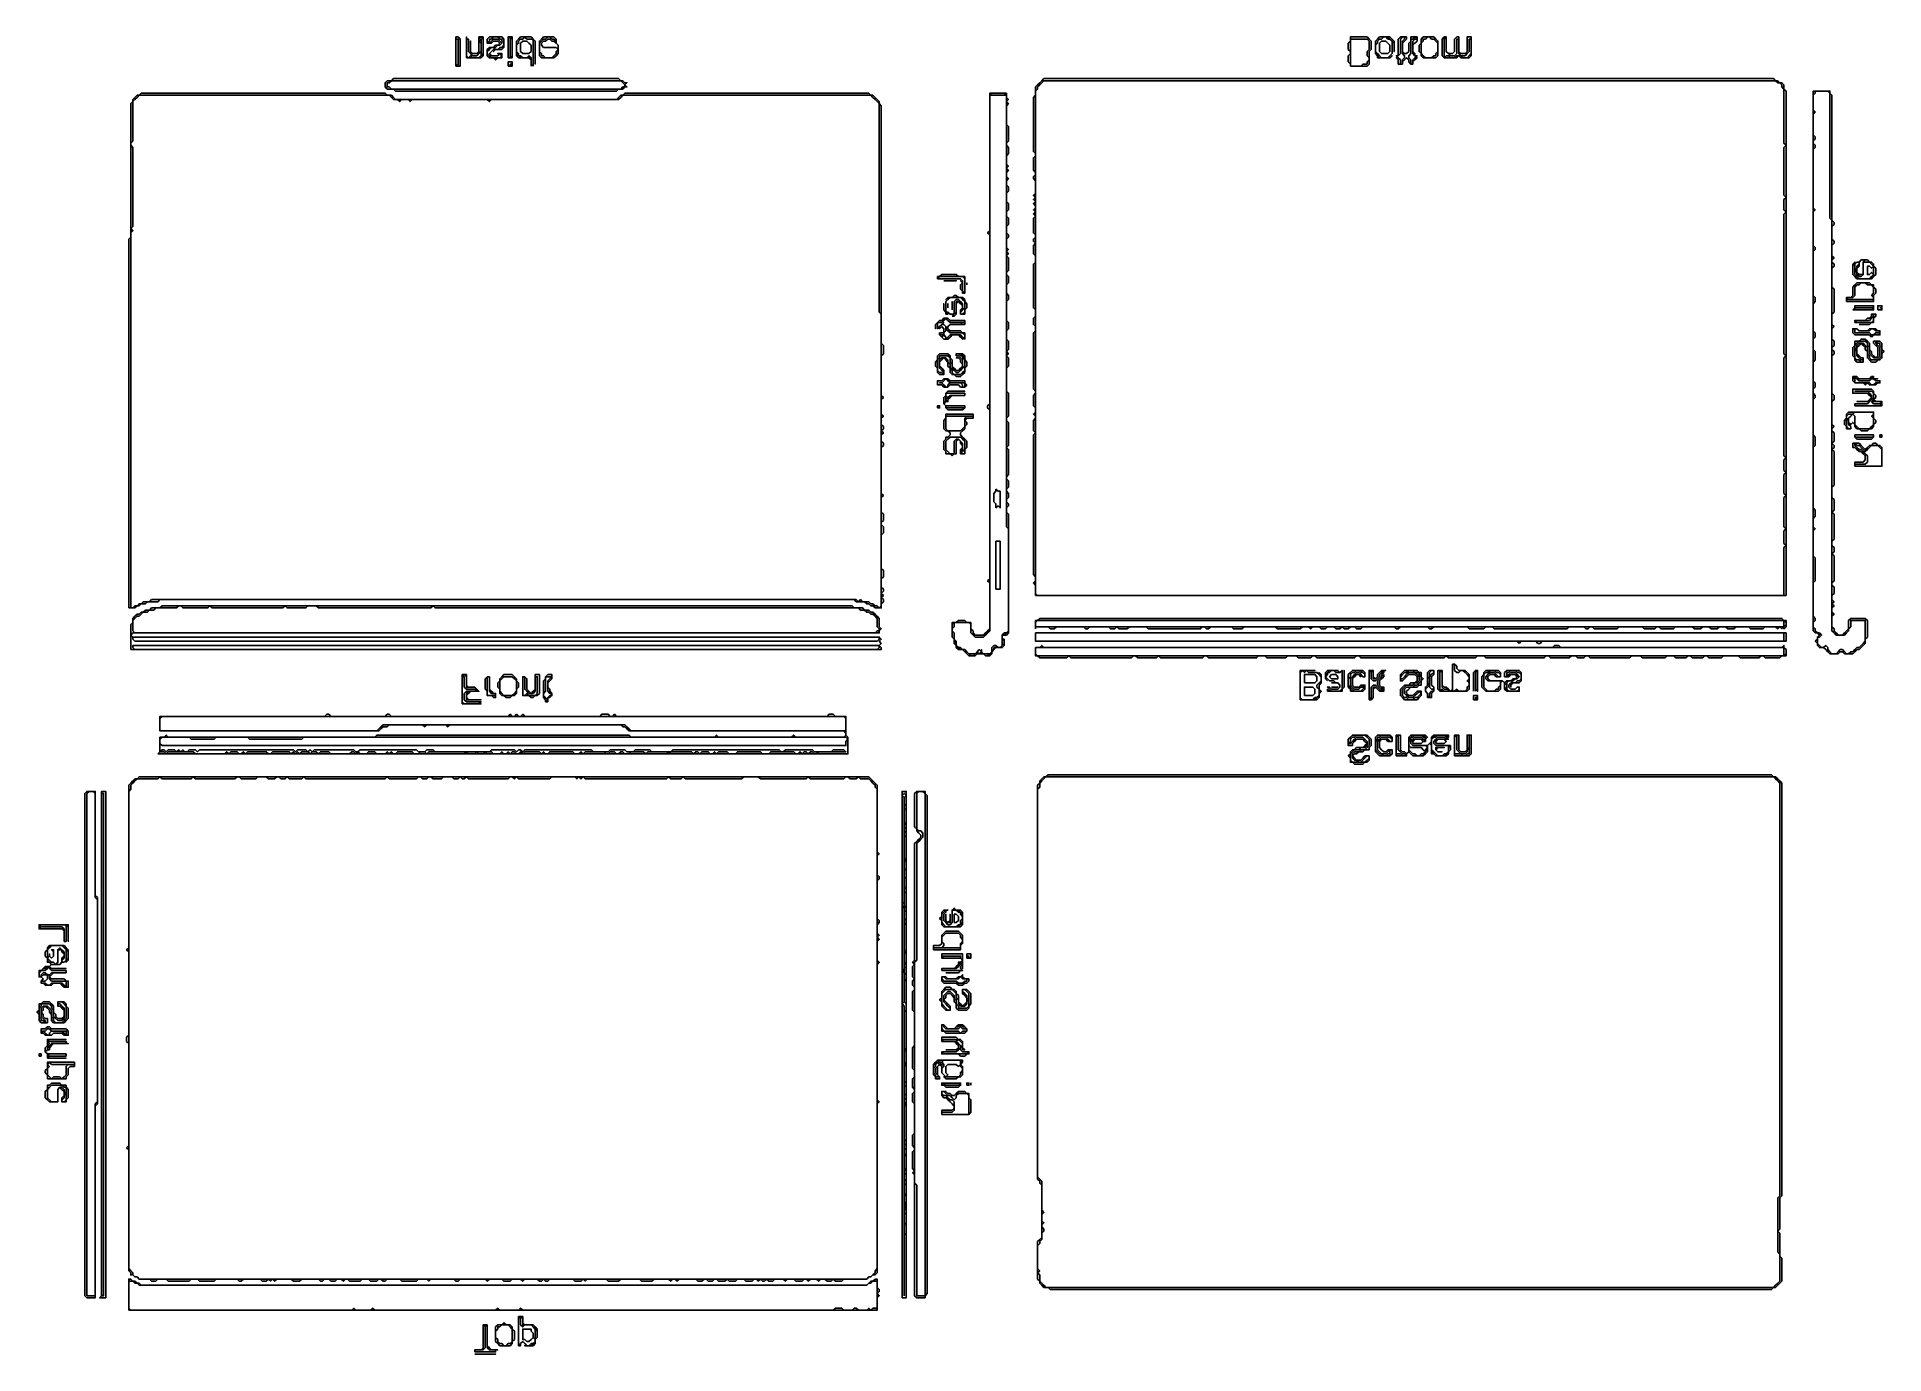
# Model space of a CAD drawing. Header units: metres. Extents: x 61 to 947, y 23 to 655.
import ezdxf

# ---------------------------------------------------------------- set-up
doc = ezdxf.new("R2010")
doc.units = ezdxf.units.M

msp = doc.modelspace()

# ---------------------------------------------------------------- linework, layer by layer
for points in [[(263, 641, 0), (262, 642, 0), (262, 643, 0), (262, 644, 0), (262, 645, 0), (262, 646, 0), (262, 647, 0), (262, 648, 0), (262, 649, 0), (262, 650, 0), (262, 651, 0), (262, 652, 0), (262, 653, 0), (262, 654, 0), (263, 654, 0), (263, 653, 0), (263, 652, 0), (263, 651, 0), (263, 650, 0), (263, 649, 0), (263, 648, 0), (263, 647, 0), (263, 646, 0), (263, 645, 0), (263, 644, 0), (263, 643, 0), (263, 642, 0)], [(267, 645, 0), (267, 646, 0), (267, 647, 0), (267, 648, 0), (267, 649, 0), (267, 650, 0), (267, 651, 0), (267, 652, 0), (267, 653, 0), (267, 654, 0), (268, 654, 0), (268, 653, 0), (268, 652, 0), (268, 651, 0), (268, 650, 0), (268, 649, 0), (268, 648, 0), (269, 647, 0), (270, 646, 0), (271, 646, 0), (272, 646, 0), (273, 647, 0), (274, 648, 0), (274, 649, 0), (274, 650, 0), (274, 651, 0), (274, 652, 0), (273, 653, 0), (274, 654, 0), (274, 653, 0), (274, 652, 0), (274, 651, 0), (274, 650, 0), (274, 649, 0), (274, 648, 0), (274, 647, 0), (274, 646, 0), (273, 645, 0), (272, 645, 0), (271, 645, 0), (270, 645, 0), (269, 646, 0), (268, 645, 0)], [(279, 645, 0), (278, 646, 0), (277, 647, 0), (277, 648, 0), (278, 649, 0), (279, 650, 0), (280, 650, 0), (281, 650, 0), (282, 651, 0), (283, 651, 0), (284, 652, 0), (283, 653, 0), (282, 654, 0), (281, 654, 0), (280, 654, 0), (279, 653, 0), (278, 652, 0), (277, 652, 0), (278, 653, 0), (278, 654, 0), (279, 654, 0), (280, 655, 0), (281, 655, 0), (282, 655, 0), (283, 654, 0), (284, 654, 0), (284, 653, 0), (285, 652, 0), (285, 651, 0), (284, 650, 0), (283, 650, 0), (282, 649, 0), (281, 649, 0), (280, 649, 0), (279, 648, 0), (278, 647, 0), (279, 646, 0), (280, 646, 0), (281, 646, 0), (282, 646, 0), (283, 647, 0), (284, 647, 0), (284, 646, 0), (283, 645, 0), (282, 645, 0), (281, 645, 0), (280, 645, 0)], [(288, 645, 0), (288, 646, 0), (288, 647, 0), (288, 648, 0), (288, 649, 0), (288, 650, 0), (288, 651, 0), (288, 652, 0), (288, 653, 0), (288, 654, 0), (288, 655, 0), (289, 654, 0), (289, 653, 0), (289, 652, 0), (289, 651, 0), (289, 650, 0), (289, 649, 0), (289, 648, 0), (289, 647, 0), (289, 646, 0)], [(299, 641, 0), (298, 642, 0), (298, 643, 0), (298, 644, 0), (298, 645, 0), (297, 646, 0), (296, 645, 0), (295, 645, 0), (294, 645, 0), (293, 646, 0), (292, 646, 0), (292, 647, 0), (291, 648, 0), (291, 649, 0), (291, 650, 0), (291, 651, 0), (292, 652, 0), (292, 653, 0), (293, 654, 0), (294, 654, 0), (295, 655, 0), (296, 654, 0), (297, 654, 0), (298, 654, 0), (299, 654, 0), (299, 653, 0), (299, 652, 0), (299, 651, 0), (299, 650, 0), (299, 649, 0), (299, 648, 0), (299, 647, 0), (299, 646, 0), (299, 645, 0), (299, 644, 0), (299, 643, 0), (299, 642, 0)], [(305, 645, 0), (304, 646, 0), (303, 646, 0), (303, 647, 0), (302, 648, 0), (302, 649, 0), (302, 650, 0), (302, 651, 0), (302, 652, 0), (303, 653, 0), (304, 654, 0), (305, 654, 0), (306, 655, 0), (307, 655, 0), (308, 654, 0), (309, 654, 0), (310, 653, 0), (310, 652, 0), (309, 653, 0), (308, 653, 0), (307, 654, 0), (306, 654, 0), (305, 653, 0), (304, 653, 0), (303, 652, 0), (303, 651, 0), (304, 650, 0), (305, 650, 0), (306, 650, 0), (307, 650, 0), (308, 650, 0), (309, 650, 0), (310, 650, 0), (311, 649, 0), (310, 648, 0), (310, 647, 0), (309, 646, 0), (308, 645, 0), (307, 645, 0), (306, 645, 0)], [(691, 641, 0), (691, 642, 0), (691, 643, 0), (691, 644, 0), (691, 645, 0), (691, 646, 0), (691, 647, 0), (691, 648, 0), (691, 649, 0), (691, 650, 0), (691, 651, 0), (691, 652, 0), (691, 653, 0), (691, 654, 0), (692, 654, 0), (693, 654, 0), (694, 654, 0), (695, 654, 0), (696, 654, 0), (697, 654, 0), (698, 654, 0), (699, 654, 0), (700, 653, 0), (700, 652, 0), (700, 651, 0), (700, 650, 0), (700, 649, 0), (699, 648, 0), (699, 647, 0), (699, 646, 0), (700, 645, 0), (700, 644, 0), (699, 643, 0), (699, 642, 0), (698, 642, 0), (697, 642, 0), (696, 641, 0), (695, 641, 0), (694, 641, 0), (693, 641, 0), (692, 641, 0)], [(706, 645, 0), (705, 646, 0), (704, 647, 0), (703, 648, 0), (703, 649, 0), (703, 650, 0), (703, 651, 0), (704, 652, 0), (704, 653, 0), (705, 654, 0), (706, 654, 0), (707, 655, 0), (708, 655, 0), (709, 654, 0), (710, 654, 0), (711, 653, 0), (711, 652, 0), (711, 651, 0), (711, 650, 0), (711, 649, 0), (711, 648, 0), (711, 647, 0), (710, 646, 0), (709, 645, 0), (708, 645, 0), (707, 645, 0)], [(715, 642, 0), (715, 643, 0), (715, 644, 0), (714, 645, 0), (713, 646, 0), (714, 646, 0), (715, 647, 0), (715, 648, 0), (715, 649, 0), (715, 650, 0), (715, 651, 0), (715, 652, 0), (715, 653, 0), (715, 654, 0), (716, 655, 0), (717, 655, 0), (717, 654, 0), (716, 653, 0), (716, 652, 0), (716, 651, 0), (716, 650, 0), (716, 649, 0), (716, 648, 0), (716, 647, 0), (717, 646, 0), (717, 645, 0), (716, 644, 0), (716, 643, 0), (716, 642, 0)], [(720, 642, 0), (720, 643, 0), (720, 644, 0), (719, 645, 0), (719, 646, 0), (720, 647, 0), (720, 648, 0), (720, 649, 0), (720, 650, 0), (720, 651, 0), (720, 652, 0), (720, 653, 0), (720, 654, 0), (721, 654, 0), (722, 655, 0), (723, 654, 0), (722, 654, 0), (721, 653, 0), (721, 652, 0), (721, 651, 0), (721, 650, 0), (721, 649, 0), (721, 648, 0), (721, 647, 0), (722, 646, 0), (723, 646, 0), (722, 645, 0), (721, 644, 0), (721, 643, 0), (721, 642, 0)], [(727, 645, 0), (726, 646, 0), (725, 647, 0), (725, 648, 0), (725, 649, 0), (725, 650, 0), (725, 651, 0), (725, 652, 0), (726, 653, 0), (726, 654, 0), (727, 654, 0), (728, 655, 0), (729, 655, 0), (730, 654, 0), (731, 654, 0), (732, 653, 0), (733, 652, 0), (733, 651, 0), (733, 650, 0), (733, 649, 0), (733, 648, 0), (732, 647, 0), (732, 646, 0), (731, 646, 0), (730, 645, 0), (729, 645, 0), (728, 645, 0)], [(736, 645, 0), (736, 646, 0), (736, 647, 0), (736, 648, 0), (736, 649, 0), (736, 650, 0), (736, 651, 0), (736, 652, 0), (736, 653, 0), (736, 654, 0), (736, 655, 0), (737, 654, 0), (737, 653, 0), (737, 652, 0), (737, 651, 0), (737, 650, 0), (737, 649, 0), (737, 648, 0), (738, 647, 0), (739, 646, 0), (740, 646, 0), (741, 646, 0), (742, 647, 0), (742, 648, 0), (742, 649, 0), (742, 650, 0), (742, 651, 0), (742, 652, 0), (742, 653, 0), (742, 654, 0), (743, 654, 0), (743, 653, 0), (743, 652, 0), (743, 651, 0), (743, 650, 0), (743, 649, 0), (743, 648, 0), (743, 647, 0), (744, 646, 0), (745, 646, 0), (746, 646, 0), (747, 647, 0), (748, 648, 0), (748, 649, 0), (748, 650, 0), (748, 651, 0), (748, 652, 0), (748, 653, 0), (748, 654, 0), (749, 654, 0), (749, 653, 0), (749, 652, 0), (749, 651, 0), (749, 650, 0), (749, 649, 0), (749, 648, 0), (749, 647, 0), (748, 646, 0), (747, 645, 0), (746, 645, 0), (745, 645, 0), (744, 646, 0), (743, 646, 0), (742, 646, 0), (741, 645, 0), (740, 645, 0), (739, 645, 0), (738, 646, 0), (737, 646, 0)], [(288, 641, 0), (288, 642, 0), (289, 642, 0)], [(231, 630, 0), (230, 631, 0), (229, 631, 0), (229, 632, 0), (229, 633, 0), (230, 633, 0), (231, 634, 0), (232, 634, 0), (233, 634, 0), (234, 634, 0), (235, 634, 0), (236, 634, 0), (237, 634, 0), (238, 634, 0), (239, 634, 0), (240, 634, 0), (241, 634, 0), (242, 634, 0), (243, 634, 0), (244, 634, 0), (245, 634, 0), (246, 634, 0), (247, 634, 0), (248, 634, 0), (249, 634, 0), (250, 634, 0), (251, 634, 0), (252, 634, 0), (253, 634, 0), (254, 634, 0), (255, 634, 0), (256, 634, 0), (257, 634, 0), (258, 634, 0), (259, 634, 0), (260, 634, 0), (261, 634, 0), (262, 634, 0), (263, 634, 0), (264, 634, 0), (265, 634, 0), (266, 634, 0), (267, 634, 0), (268, 634, 0), (269, 634, 0), (270, 634, 0), (271, 634, 0), (272, 634, 0), (273, 634, 0), (274, 634, 0), (275, 634, 0), (276, 634, 0), (277, 634, 0), (278, 634, 0), (279, 634, 0), (280, 634, 0), (281, 634, 0), (282, 634, 0), (283, 634, 0), (284, 634, 0), (285, 634, 0), (286, 634, 0), (287, 634, 0), (288, 634, 0), (289, 634, 0), (290, 634, 0), (291, 634, 0), (292, 634, 0), (293, 634, 0), (294, 634, 0), (295, 634, 0), (296, 634, 0), (297, 634, 0), (298, 634, 0), (299, 634, 0), (300, 634, 0), (301, 634, 0), (302, 634, 0), (303, 634, 0), (304, 634, 0), (305, 634, 0), (306, 634, 0), (307, 634, 0), (308, 634, 0), (309, 634, 0), (310, 634, 0), (311, 634, 0), (312, 634, 0), (313, 634, 0), (314, 634, 0), (315, 634, 0), (316, 634, 0), (317, 634, 0), (318, 634, 0), (319, 634, 0), (320, 634, 0), (321, 634, 0), (322, 634, 0), (323, 634, 0), (324, 634, 0), (325, 634, 0), (326, 634, 0), (327, 634, 0), (328, 634, 0), (329, 634, 0), (330, 634, 0), (331, 634, 0), (332, 634, 0), (333, 634, 0), (334, 634, 0), (335, 634, 0), (336, 634, 0), (337, 634, 0), (338, 634, 0), (339, 634, 0), (340, 634, 0), (341, 634, 0), (342, 633, 0), (343, 632, 0), (343, 631, 0), (342, 631, 0), (341, 630, 0), (340, 630, 0), (339, 630, 0), (338, 630, 0), (337, 630, 0), (336, 630, 0), (335, 630, 0), (334, 630, 0), (333, 630, 0), (332, 630, 0), (331, 630, 0), (330, 630, 0), (329, 630, 0), (328, 630, 0), (327, 630, 0), (326, 630, 0), (325, 630, 0), (324, 630, 0), (323, 630, 0), (322, 630, 0), (321, 630, 0), (320, 630, 0), (319, 630, 0), (318, 630, 0), (317, 630, 0), (316, 630, 0), (315, 630, 0), (314, 630, 0), (313, 630, 0), (312, 630, 0), (311, 630, 0), (310, 630, 0), (309, 630, 0), (308, 630, 0), (307, 630, 0), (306, 630, 0), (305, 630, 0), (304, 630, 0), (303, 630, 0), (302, 630, 0), (301, 630, 0), (300, 630, 0), (299, 630, 0), (298, 630, 0), (297, 630, 0), (296, 630, 0), (295, 630, 0), (294, 630, 0), (293, 630, 0), (292, 630, 0), (291, 630, 0), (290, 630, 0), (289, 630, 0), (288, 630, 0), (287, 630, 0), (286, 630, 0), (285, 630, 0), (284, 630, 0), (283, 630, 0), (282, 630, 0), (281, 630, 0), (280, 630, 0), (279, 630, 0), (278, 630, 0), (277, 630, 0), (276, 630, 0), (275, 630, 0), (274, 630, 0), (273, 630, 0), (272, 630, 0), (271, 630, 0), (270, 630, 0), (269, 630, 0), (268, 630, 0), (267, 630, 0), (266, 630, 0), (265, 630, 0), (264, 630, 0), (263, 630, 0), (262, 630, 0), (261, 630, 0), (260, 630, 0), (259, 630, 0), (258, 630, 0), (257, 630, 0), (256, 630, 0), (255, 630, 0), (254, 630, 0), (253, 630, 0), (252, 630, 0), (251, 630, 0), (250, 630, 0), (249, 630, 0), (248, 630, 0), (247, 630, 0), (246, 630, 0), (245, 630, 0), (244, 630, 0), (243, 630, 0), (242, 630, 0), (241, 630, 0), (240, 630, 0), (239, 630, 0), (238, 630, 0), (237, 630, 0), (236, 630, 0), (235, 630, 0), (234, 630, 0), (233, 630, 0), (232, 630, 0)], [(541, 387, 0), (540, 388, 0), (540, 389, 0), (540, 390, 0), (540, 391, 0), (540, 392, 0), (540, 393, 0), (540, 394, 0), (540, 395, 0), (540, 396, 0), (540, 397, 0), (540, 398, 0), (540, 399, 0), (540, 400, 0), (540, 401, 0), (540, 402, 0), (540, 403, 0), (540, 404, 0), (540, 405, 0), (540, 406, 0), (540, 407, 0), (540, 408, 0), (540, 409, 0), (540, 410, 0), (540, 411, 0), (540, 412, 0), (540, 413, 0), (540, 414, 0), (540, 415, 0), (540, 416, 0), (540, 417, 0), (540, 418, 0), (540, 419, 0), (540, 420, 0), (540, 421, 0), (540, 422, 0), (540, 423, 0), (540, 424, 0), (540, 425, 0), (540, 426, 0), (540, 427, 0), (540, 428, 0), (540, 429, 0), (540, 430, 0), (540, 431, 0), (540, 432, 0), (540, 433, 0), (540, 434, 0), (540, 435, 0), (540, 436, 0), (540, 437, 0), (540, 438, 0), (540, 439, 0), (540, 440, 0), (540, 441, 0), (540, 442, 0), (540, 443, 0), (540, 444, 0), (540, 445, 0), (540, 446, 0), (540, 447, 0), (540, 448, 0), (540, 449, 0), (540, 450, 0), (540, 451, 0), (540, 452, 0), (540, 453, 0), (540, 454, 0), (540, 455, 0), (540, 456, 0), (540, 457, 0), (540, 458, 0), (540, 459, 0), (540, 460, 0), (540, 461, 0), (540, 462, 0), (540, 463, 0), (540, 464, 0), (540, 465, 0), (540, 466, 0), (540, 467, 0), (540, 468, 0), (540, 469, 0), (540, 470, 0), (540, 471, 0), (540, 472, 0), (540, 473, 0), (540, 474, 0), (540, 475, 0), (540, 476, 0), (540, 477, 0), (540, 478, 0), (540, 479, 0), (540, 480, 0), (540, 481, 0), (540, 482, 0), (540, 483, 0), (540, 484, 0), (540, 485, 0), (540, 486, 0), (540, 487, 0), (540, 488, 0), (540, 489, 0), (540, 490, 0), (540, 491, 0), (540, 492, 0), (540, 493, 0), (540, 494, 0), (540, 495, 0), (540, 496, 0), (540, 497, 0), (540, 498, 0), (540, 499, 0), (540, 500, 0), (540, 501, 0), (540, 502, 0), (540, 503, 0), (540, 504, 0), (540, 505, 0), (540, 506, 0), (540, 507, 0), (540, 508, 0), (540, 509, 0), (540, 510, 0), (540, 511, 0), (540, 512, 0), (540, 513, 0), (540, 514, 0), (540, 515, 0), (540, 516, 0), (540, 517, 0), (540, 518, 0), (540, 519, 0), (540, 520, 0), (540, 521, 0), (540, 522, 0), (540, 523, 0), (540, 524, 0), (540, 525, 0), (540, 526, 0), (540, 527, 0), (540, 528, 0), (540, 529, 0), (540, 530, 0), (540, 531, 0), (540, 532, 0), (540, 533, 0), (540, 534, 0), (540, 535, 0), (540, 536, 0), (540, 537, 0), (540, 538, 0), (540, 539, 0), (540, 540, 0), (540, 541, 0), (540, 542, 0), (540, 543, 0), (540, 544, 0), (540, 545, 0), (540, 546, 0), (540, 547, 0), (540, 548, 0), (540, 549, 0), (540, 550, 0), (540, 551, 0), (540, 552, 0), (540, 553, 0), (540, 554, 0), (540, 555, 0), (540, 556, 0), (540, 557, 0), (540, 558, 0), (540, 559, 0), (540, 560, 0), (540, 561, 0), (540, 562, 0), (540, 563, 0), (540, 564, 0), (540, 565, 0), (540, 566, 0), (540, 567, 0), (540, 568, 0), (540, 569, 0), (540, 570, 0), (540, 571, 0), (540, 572, 0), (540, 573, 0), (540, 574, 0), (540, 575, 0), (540, 576, 0), (540, 577, 0), (540, 578, 0), (540, 579, 0), (540, 580, 0), (540, 581, 0), (540, 582, 0), (540, 583, 0), (540, 584, 0), (540, 585, 0), (540, 586, 0), (540, 587, 0), (540, 588, 0), (540, 589, 0), (540, 590, 0), (540, 591, 0), (540, 592, 0), (540, 593, 0), (540, 594, 0), (540, 595, 0), (540, 596, 0), (540, 597, 0), (540, 598, 0), (540, 599, 0), (540, 600, 0), (540, 601, 0), (540, 602, 0), (540, 603, 0), (540, 604, 0), (540, 605, 0), (540, 606, 0), (540, 607, 0), (540, 608, 0), (540, 609, 0), (540, 610, 0), (540, 611, 0), (540, 612, 0), (540, 613, 0), (540, 614, 0), (540, 615, 0), (540, 616, 0), (540, 617, 0), (540, 618, 0), (540, 619, 0), (540, 620, 0), (540, 621, 0), (540, 622, 0), (540, 623, 0), (540, 624, 0), (540, 625, 0), (540, 626, 0), (540, 627, 0), (540, 628, 0), (540, 629, 0), (541, 630, 0), (541, 631, 0), (542, 632, 0), (543, 633, 0), (544, 634, 0), (545, 634, 0), (546, 634, 0), (547, 634, 0), (548, 634, 0), (549, 634, 0), (550, 634, 0), (551, 634, 0), (552, 634, 0), (553, 634, 0), (554, 634, 0), (555, 634, 0), (556, 634, 0), (557, 634, 0), (558, 634, 0), (559, 634, 0), (560, 634, 0), (561, 634, 0), (562, 634, 0), (563, 634, 0), (564, 634, 0), (565, 634, 0), (566, 634, 0), (567, 634, 0), (568, 634, 0), (569, 634, 0), (570, 634, 0), (571, 634, 0), (572, 634, 0), (573, 634, 0), (574, 634, 0), (575, 634, 0), (576, 634, 0), (577, 634, 0), (578, 634, 0), (579, 634, 0), (580, 634, 0), (581, 634, 0), (582, 634, 0), (583, 634, 0), (584, 634, 0), (585, 634, 0), (586, 634, 0), (587, 634, 0), (588, 634, 0), (589, 634, 0), (590, 634, 0), (591, 634, 0), (592, 634, 0), (593, 634, 0), (594, 634, 0), (595, 634, 0), (596, 634, 0), (597, 634, 0), (598, 634, 0), (599, 634, 0), (600, 634, 0), (601, 634, 0), (602, 634, 0), (603, 634, 0), (604, 634, 0), (605, 634, 0), (606, 634, 0), (607, 634, 0), (608, 634, 0), (609, 634, 0), (610, 634, 0), (611, 634, 0), (612, 634, 0), (613, 634, 0), (614, 634, 0), (615, 634, 0), (616, 634, 0), (617, 634, 0), (618, 634, 0), (619, 634, 0), (620, 634, 0), (621, 634, 0), (622, 634, 0), (623, 634, 0), (624, 634, 0), (625, 634, 0), (626, 634, 0), (627, 634, 0), (628, 634, 0), (629, 634, 0), (630, 634, 0), (631, 634, 0), (632, 634, 0), (633, 634, 0), (634, 634, 0), (635, 634, 0), (636, 634, 0), (637, 634, 0), (638, 634, 0), (639, 634, 0), (640, 634, 0), (641, 634, 0), (642, 634, 0), (643, 634, 0), (644, 634, 0), (645, 634, 0), (646, 634, 0), (647, 634, 0), (648, 634, 0), (649, 634, 0), (650, 634, 0), (651, 634, 0), (652, 634, 0), (653, 634, 0), (654, 634, 0), (655, 634, 0), (656, 634, 0), (657, 634, 0), (658, 634, 0), (659, 634, 0), (660, 634, 0), (661, 634, 0), (662, 634, 0), (663, 634, 0), (664, 634, 0), (665, 634, 0), (666, 634, 0), (667, 634, 0), (668, 634, 0), (669, 634, 0), (670, 634, 0), (671, 634, 0), (672, 634, 0), (673, 634, 0), (674, 634, 0), (675, 634, 0), (676, 634, 0), (677, 634, 0), (678, 634, 0), (679, 634, 0), (680, 634, 0), (681, 634, 0), (682, 634, 0), (683, 634, 0), (684, 634, 0), (685, 634, 0), (686, 634, 0), (687, 634, 0), (688, 634, 0), (689, 634, 0), (690, 634, 0), (691, 634, 0), (692, 634, 0), (693, 634, 0), (694, 634, 0), (695, 634, 0), (696, 634, 0), (697, 634, 0), (698, 634, 0), (699, 634, 0), (700, 634, 0), (701, 634, 0), (702, 634, 0), (703, 634, 0), (704, 634, 0), (705, 634, 0), (706, 634, 0), (707, 634, 0), (708, 634, 0), (709, 634, 0), (710, 634, 0), (711, 634, 0), (712, 634, 0), (713, 634, 0), (714, 634, 0), (715, 634, 0), (716, 634, 0), (717, 634, 0), (718, 634, 0), (719, 634, 0), (720, 634, 0), (721, 634, 0), (722, 634, 0), (723, 634, 0), (724, 634, 0), (725, 634, 0), (726, 634, 0), (727, 634, 0), (728, 634, 0), (729, 634, 0), (730, 634, 0), (731, 634, 0), (732, 634, 0), (733, 634, 0), (734, 634, 0), (735, 634, 0), (736, 634, 0), (737, 634, 0), (738, 634, 0), (739, 634, 0), (740, 634, 0), (741, 634, 0), (742, 634, 0), (743, 634, 0), (744, 634, 0), (745, 634, 0), (746, 634, 0), (747, 634, 0), (748, 634, 0), (749, 634, 0), (750, 634, 0), (751, 634, 0), (752, 634, 0), (753, 634, 0), (754, 634, 0), (755, 634, 0), (756, 634, 0), (757, 634, 0), (758, 634, 0), (759, 634, 0), (760, 634, 0), (761, 634, 0), (762, 634, 0), (763, 634, 0), (764, 634, 0), (765, 634, 0), (766, 634, 0), (767, 634, 0), (768, 634, 0), (769, 634, 0), (770, 634, 0), (771, 634, 0), (772, 634, 0), (773, 634, 0), (774, 634, 0), (775, 634, 0), (776, 634, 0), (777, 634, 0), (778, 634, 0), (779, 634, 0), (780, 634, 0), (781, 634, 0), (782, 634, 0), (783, 634, 0), (784, 634, 0), (785, 634, 0), (786, 634, 0), (787, 634, 0), (788, 634, 0), (789, 634, 0), (790, 634, 0), (791, 634, 0), (792, 634, 0), (793, 634, 0), (794, 634, 0), (795, 634, 0), (796, 634, 0), (797, 634, 0), (798, 634, 0), (799, 634, 0), (800, 634, 0), (801, 634, 0), (802, 634, 0), (803, 634, 0), (804, 634, 0), (805, 634, 0), (806, 634, 0), (807, 634, 0), (808, 634, 0), (809, 634, 0), (810, 634, 0), (811, 634, 0), (812, 634, 0), (813, 634, 0), (814, 634, 0), (815, 634, 0), (816, 634, 0), (817, 634, 0), (818, 634, 0), (819, 634, 0), (820, 634, 0), (821, 634, 0), (822, 634, 0), (823, 634, 0), (824, 634, 0), (825, 634, 0), (826, 634, 0), (827, 634, 0), (828, 634, 0), (829, 634, 0), (830, 634, 0), (831, 634, 0), (832, 634, 0), (833, 634, 0), (834, 634, 0), (835, 634, 0), (836, 634, 0), (837, 634, 0), (838, 634, 0), (839, 634, 0), (840, 634, 0), (841, 634, 0), (842, 634, 0), (843, 634, 0), (844, 634, 0), (845, 634, 0), (846, 634, 0), (847, 634, 0), (848, 634, 0), (849, 634, 0), (850, 634, 0), (851, 634, 0), (852, 634, 0), (853, 634, 0), (854, 634, 0), (855, 634, 0), (856, 634, 0), (857, 634, 0), (858, 634, 0), (859, 634, 0), (860, 634, 0), (861, 634, 0), (862, 634, 0), (863, 634, 0), (864, 634, 0), (865, 634, 0), (866, 634, 0), (867, 634, 0), (868, 634, 0), (869, 634, 0), (870, 634, 0), (871, 634, 0), (872, 634, 0), (873, 634, 0), (874, 634, 0), (875, 634, 0), (876, 634, 0), (877, 634, 0), (878, 634, 0), (879, 634, 0), (880, 634, 0), (881, 634, 0), (882, 634, 0), (883, 634, 0), (884, 634, 0), (885, 634, 0), (886, 634, 0), (887, 634, 0), (888, 634, 0), (889, 634, 0), (890, 634, 0), (891, 634, 0), (892, 634, 0), (893, 634, 0), (894, 634, 0), (895, 634, 0), (896, 633, 0), (897, 633, 0), (898, 632, 0), (898, 631, 0), (899, 630, 0), (899, 629, 0), (899, 628, 0), (899, 627, 0), (899, 626, 0), (899, 625, 0), (899, 624, 0), (899, 623, 0), (899, 622, 0), (899, 621, 0), (899, 620, 0), (899, 619, 0), (899, 618, 0), (899, 617, 0), (899, 616, 0), (899, 615, 0), (899, 614, 0), (899, 613, 0), (899, 612, 0), (899, 611, 0), (899, 610, 0), (899, 609, 0), (899, 608, 0), (899, 607, 0), (899, 606, 0), (899, 605, 0), (899, 604, 0), (900, 603, 0), (899, 602, 0), (899, 601, 0), (899, 600, 0), (899, 599, 0), (899, 598, 0), (899, 597, 0), (899, 596, 0), (899, 595, 0), (899, 594, 0), (899, 593, 0), (899, 592, 0), (899, 591, 0), (899, 590, 0), (899, 589, 0), (899, 588, 0), (899, 587, 0), (899, 586, 0), (899, 585, 0), (899, 584, 0), (899, 583, 0), (899, 582, 0), (899, 581, 0), (899, 580, 0), (899, 579, 0), (900, 578, 0), (899, 577, 0), (899, 576, 0), (899, 575, 0), (899, 574, 0), (899, 573, 0), (899, 572, 0), (900, 571, 0), (899, 570, 0), (899, 569, 0), (899, 568, 0), (899, 567, 0), (899, 566, 0), (899, 565, 0), (899, 564, 0), (899, 563, 0), (899, 562, 0), (899, 561, 0), (899, 560, 0), (899, 559, 0), (899, 558, 0), (899, 557, 0), (899, 556, 0), (899, 555, 0), (899, 554, 0), (899, 553, 0), (899, 552, 0), (899, 551, 0), (899, 550, 0), (899, 549, 0), (899, 548, 0), (899, 547, 0), (899, 546, 0), (899, 545, 0), (899, 544, 0), (899, 543, 0), (899, 542, 0), (899, 541, 0), (899, 540, 0), (899, 539, 0), (899, 538, 0), (899, 537, 0), (899, 536, 0), (899, 535, 0), (899, 534, 0), (899, 533, 0), (899, 532, 0), (899, 531, 0), (899, 530, 0), (899, 529, 0), (899, 528, 0), (899, 527, 0), (899, 526, 0), (899, 525, 0), (899, 524, 0), (899, 523, 0), (899, 522, 0), (899, 521, 0), (899, 520, 0), (899, 519, 0), (899, 518, 0), (899, 517, 0), (899, 516, 0), (899, 515, 0), (899, 514, 0), (899, 513, 0), (899, 512, 0), (899, 511, 0), (899, 510, 0), (899, 509, 0), (899, 508, 0), (899, 507, 0), (899, 506, 0), (899, 505, 0), (899, 504, 0), (899, 503, 0), (900, 502, 0), (899, 501, 0), (899, 500, 0), (899, 499, 0), (899, 498, 0), (899, 497, 0), (899, 496, 0), (899, 495, 0), (899, 494, 0), (899, 493, 0), (899, 492, 0), (899, 491, 0), (899, 490, 0), (899, 489, 0), (899, 488, 0), (899, 487, 0), (899, 486, 0), (899, 485, 0), (899, 484, 0), (899, 483, 0), (899, 482, 0), (899, 481, 0), (899, 480, 0), (899, 479, 0), (899, 478, 0), (899, 477, 0), (899, 476, 0), (899, 475, 0), (899, 474, 0), (899, 473, 0), (899, 472, 0), (899, 471, 0), (899, 470, 0), (899, 469, 0), (899, 468, 0), (899, 467, 0), (899, 466, 0), (899, 465, 0), (899, 464, 0), (899, 463, 0), (899, 462, 0), (899, 461, 0), (899, 460, 0), (899, 459, 0), (899, 458, 0), (899, 457, 0), (899, 456, 0), (899, 455, 0), (899, 454, 0), (900, 453, 0), (899, 452, 0), (899, 451, 0), (899, 450, 0), (899, 449, 0), (899, 448, 0), (899, 447, 0), (900, 446, 0), (899, 445, 0), (899, 444, 0), (899, 443, 0), (899, 442, 0), (899, 441, 0), (899, 440, 0), (899, 439, 0), (899, 438, 0), (899, 437, 0), (899, 436, 0), (900, 435, 0), (899, 434, 0), (899, 433, 0), (899, 432, 0), (899, 431, 0), (899, 430, 0), (899, 429, 0), (899, 428, 0), (899, 427, 0), (899, 426, 0), (899, 425, 0), (899, 424, 0), (899, 423, 0), (899, 422, 0), (899, 421, 0), (899, 420, 0), (900, 419, 0), (899, 418, 0), (899, 417, 0), (899, 416, 0), (899, 415, 0), (899, 414, 0), (899, 413, 0), (899, 412, 0), (900, 411, 0), (899, 410, 0), (899, 409, 0), (899, 408, 0), (899, 407, 0), (899, 406, 0), (899, 405, 0), (899, 404, 0), (899, 403, 0), (899, 402, 0), (899, 401, 0), (899, 400, 0), (899, 399, 0), (899, 398, 0), (899, 397, 0), (899, 396, 0), (899, 395, 0), (899, 394, 0), (899, 393, 0), (899, 392, 0), (899, 391, 0), (899, 390, 0), (899, 389, 0), (899, 388, 0), (899, 387, 0), (898, 387, 0), (897, 387, 0), (896, 387, 0), (895, 387, 0), (894, 387, 0), (893, 387, 0), (892, 387, 0), (891, 387, 0), (890, 387, 0), (889, 387, 0), (888, 387, 0), (887, 387, 0), (886, 387, 0), (885, 387, 0), (884, 387, 0), (883, 387, 0), (882, 387, 0), (881, 387, 0), (880, 387, 0), (879, 387, 0), (878, 387, 0), (877, 387, 0), (876, 387, 0), (875, 387, 0), (874, 387, 0), (873, 387, 0), (872, 387, 0), (871, 387, 0), (870, 387, 0), (869, 387, 0), (868, 387, 0), (867, 387, 0), (866, 387, 0), (865, 387, 0), (864, 387, 0), (863, 387, 0), (862, 387, 0), (861, 387, 0), (860, 387, 0), (859, 387, 0), (858, 387, 0), (857, 387, 0), (856, 387, 0), (855, 387, 0), (854, 387, 0), (853, 387, 0), (852, 387, 0), (851, 387, 0), (850, 387, 0), (849, 387, 0), (848, 387, 0), (847, 387, 0), (846, 387, 0), (845, 387, 0), (844, 387, 0), (843, 387, 0), (842, 387, 0), (841, 387, 0), (840, 387, 0), (839, 387, 0), (838, 387, 0), (837, 387, 0), (836, 387, 0), (835, 387, 0), (834, 387, 0), (833, 387, 0), (832, 387, 0), (831, 387, 0), (830, 387, 0), (829, 387, 0), (828, 387, 0), (827, 387, 0), (826, 387, 0), (825, 387, 0), (824, 387, 0), (823, 387, 0), (822, 387, 0), (821, 387, 0), (820, 387, 0), (819, 387, 0), (818, 387, 0), (817, 387, 0), (816, 387, 0), (815, 387, 0), (814, 387, 0), (813, 387, 0), (812, 387, 0), (811, 387, 0), (810, 387, 0), (809, 387, 0), (808, 387, 0), (807, 387, 0), (806, 387, 0), (805, 387, 0), (804, 387, 0), (803, 387, 0), (802, 387, 0), (801, 387, 0), (800, 387, 0), (799, 387, 0), (798, 387, 0), (797, 387, 0), (796, 387, 0), (795, 387, 0), (794, 387, 0), (793, 387, 0), (792, 387, 0), (791, 387, 0), (790, 387, 0), (789, 387, 0), (788, 387, 0), (787, 387, 0), (786, 387, 0), (785, 387, 0), (784, 387, 0), (783, 387, 0), (782, 387, 0), (781, 387, 0), (780, 387, 0), (779, 387, 0), (778, 387, 0), (777, 387, 0), (776, 387, 0), (775, 387, 0), (774, 387, 0), (773, 387, 0), (772, 387, 0), (771, 387, 0), (770, 387, 0), (769, 387, 0), (768, 387, 0), (767, 387, 0), (766, 387, 0), (765, 387, 0), (764, 387, 0), (763, 387, 0), (762, 387, 0), (761, 387, 0), (760, 387, 0), (759, 387, 0), (758, 387, 0), (757, 387, 0), (756, 387, 0), (755, 387, 0), (754, 387, 0), (753, 387, 0), (752, 387, 0), (751, 387, 0), (750, 387, 0), (749, 387, 0), (748, 387, 0), (747, 387, 0), (746, 387, 0), (745, 387, 0), (744, 387, 0), (743, 387, 0), (742, 387, 0), (741, 387, 0), (740, 387, 0), (739, 387, 0), (738, 387, 0), (737, 387, 0), (736, 387, 0), (735, 387, 0), (734, 387, 0), (733, 387, 0), (732, 387, 0), (731, 387, 0), (730, 387, 0), (729, 387, 0), (728, 387, 0), (727, 387, 0), (726, 387, 0), (725, 387, 0), (724, 387, 0), (723, 387, 0), (722, 387, 0), (721, 387, 0), (720, 387, 0), (719, 387, 0), (718, 387, 0), (717, 387, 0), (716, 387, 0), (715, 387, 0), (714, 387, 0), (713, 387, 0), (712, 387, 0), (711, 387, 0), (710, 387, 0), (709, 387, 0), (708, 387, 0), (707, 387, 0), (706, 387, 0), (705, 387, 0), (704, 387, 0), (703, 387, 0), (702, 387, 0), (701, 387, 0), (700, 387, 0), (699, 387, 0), (698, 387, 0), (697, 387, 0), (696, 387, 0), (695, 387, 0), (694, 387, 0), (693, 387, 0), (692, 387, 0), (691, 387, 0), (690, 387, 0), (689, 387, 0), (688, 387, 0), (687, 387, 0), (686, 387, 0), (685, 387, 0), (684, 387, 0), (683, 387, 0), (682, 387, 0), (681, 387, 0), (680, 387, 0), (679, 387, 0), (678, 387, 0), (677, 387, 0), (676, 387, 0), (675, 387, 0), (674, 387, 0), (673, 387, 0), (672, 387, 0), (671, 387, 0), (670, 387, 0), (669, 387, 0), (668, 387, 0), (667, 387, 0), (666, 387, 0), (665, 387, 0), (664, 387, 0), (663, 387, 0), (662, 387, 0), (661, 387, 0), (660, 387, 0), (659, 387, 0), (658, 387, 0), (657, 387, 0), (656, 387, 0), (655, 387, 0), (654, 387, 0), (653, 387, 0), (652, 387, 0), (651, 387, 0), (650, 387, 0), (649, 387, 0), (648, 387, 0), (647, 387, 0), (646, 387, 0), (645, 387, 0), (644, 387, 0), (643, 387, 0), (642, 387, 0), (641, 387, 0), (640, 387, 0), (639, 387, 0), (638, 387, 0), (637, 387, 0), (636, 387, 0), (635, 387, 0), (634, 387, 0), (633, 387, 0), (632, 387, 0), (631, 387, 0), (630, 387, 0), (629, 387, 0), (628, 387, 0), (627, 387, 0), (626, 387, 0), (625, 387, 0), (624, 387, 0), (623, 387, 0), (622, 387, 0), (621, 387, 0), (620, 387, 0), (619, 387, 0), (618, 387, 0), (617, 387, 0), (616, 387, 0), (615, 387, 0), (614, 387, 0), (613, 387, 0), (612, 387, 0), (611, 387, 0), (610, 387, 0), (609, 387, 0), (608, 387, 0), (607, 387, 0), (606, 387, 0), (605, 387, 0), (604, 387, 0), (603, 387, 0), (602, 387, 0), (601, 387, 0), (600, 387, 0), (599, 387, 0), (598, 387, 0), (597, 387, 0), (596, 387, 0), (595, 387, 0), (594, 387, 0), (593, 387, 0), (592, 387, 0), (591, 387, 0), (590, 387, 0), (589, 387, 0), (588, 387, 0), (587, 387, 0), (586, 387, 0), (585, 387, 0), (584, 387, 0), (583, 387, 0), (582, 387, 0), (581, 387, 0), (580, 387, 0), (579, 387, 0), (578, 387, 0), (577, 387, 0), (576, 387, 0), (575, 387, 0), (574, 387, 0), (573, 387, 0), (572, 387, 0), (571, 387, 0), (570, 387, 0), (569, 387, 0), (568, 387, 0), (567, 387, 0), (566, 387, 0), (565, 387, 0), (564, 387, 0), (563, 387, 0), (562, 387, 0), (561, 387, 0), (560, 387, 0), (559, 387, 0), (558, 387, 0), (557, 387, 0), (556, 387, 0), (555, 387, 0), (554, 387, 0), (553, 387, 0), (552, 387, 0), (551, 387, 0), (550, 387, 0), (549, 387, 0), (548, 387, 0), (547, 387, 0), (546, 387, 0), (545, 387, 0), (544, 387, 0), (543, 387, 0), (542, 387, 0)], [(106, 381, 0), (106, 382, 0), (106, 383, 0), (106, 384, 0), (106, 385, 0), (106, 386, 0), (106, 387, 0), (106, 388, 0), (106, 389, 0), (106, 390, 0), (106, 391, 0), (106, 392, 0), (106, 393, 0), (106, 394, 0), (106, 395, 0), (106, 396, 0), (106, 397, 0), (106, 398, 0), (106, 399, 0), (106, 400, 0), (106, 401, 0), (106, 402, 0), (106, 403, 0), (106, 404, 0), (106, 405, 0), (106, 406, 0), (106, 407, 0), (106, 408, 0), (106, 409, 0), (106, 410, 0), (106, 411, 0), (106, 412, 0), (106, 413, 0), (106, 414, 0), (106, 415, 0), (106, 416, 0), (106, 417, 0), (106, 418, 0), (106, 419, 0), (106, 420, 0), (106, 421, 0), (106, 422, 0), (106, 423, 0), (106, 424, 0), (106, 425, 0), (106, 426, 0), (106, 427, 0), (106, 428, 0), (106, 429, 0), (106, 430, 0), (106, 431, 0), (106, 432, 0), (106, 433, 0), (106, 434, 0), (106, 435, 0), (106, 436, 0), (106, 437, 0), (106, 438, 0), (106, 439, 0), (106, 440, 0), (106, 441, 0), (106, 442, 0), (106, 443, 0), (106, 444, 0), (106, 445, 0), (106, 446, 0), (106, 447, 0), (106, 448, 0), (106, 449, 0), (106, 450, 0), (106, 451, 0), (106, 452, 0), (106, 453, 0), (106, 454, 0), (106, 455, 0), (106, 456, 0), (106, 457, 0), (106, 458, 0), (106, 459, 0), (106, 460, 0), (106, 461, 0), (106, 462, 0), (106, 463, 0), (106, 464, 0), (106, 465, 0), (106, 466, 0), (106, 467, 0), (106, 468, 0), (106, 469, 0), (106, 470, 0), (106, 471, 0), (106, 472, 0), (106, 473, 0), (106, 474, 0), (106, 475, 0), (106, 476, 0), (106, 477, 0), (106, 478, 0), (106, 479, 0), (106, 480, 0), (106, 481, 0), (106, 482, 0), (106, 483, 0), (106, 484, 0), (106, 485, 0), (106, 486, 0), (106, 487, 0), (106, 488, 0), (106, 489, 0), (106, 490, 0), (106, 491, 0), (106, 492, 0), (106, 493, 0), (106, 494, 0), (106, 495, 0), (106, 496, 0), (106, 497, 0), (106, 498, 0), (106, 499, 0), (106, 500, 0), (106, 501, 0), (106, 502, 0), (106, 503, 0), (106, 504, 0), (106, 505, 0), (106, 506, 0), (106, 507, 0), (106, 508, 0), (106, 509, 0), (106, 510, 0), (106, 511, 0), (106, 512, 0), (106, 513, 0), (106, 514, 0), (106, 515, 0), (106, 516, 0), (106, 517, 0), (106, 518, 0), (106, 519, 0), (106, 520, 0), (106, 521, 0), (106, 522, 0), (106, 523, 0), (106, 524, 0), (106, 525, 0), (106, 526, 0), (106, 527, 0), (106, 528, 0), (106, 529, 0), (106, 530, 0), (106, 531, 0), (106, 532, 0), (106, 533, 0), (106, 534, 0), (106, 535, 0), (106, 536, 0), (106, 537, 0), (106, 538, 0), (106, 539, 0), (106, 540, 0), (106, 541, 0), (106, 542, 0), (106, 543, 0), (106, 544, 0), (106, 545, 0), (106, 546, 0), (106, 547, 0), (106, 548, 0), (106, 549, 0), (106, 550, 0), (106, 551, 0), (106, 552, 0), (106, 553, 0), (106, 554, 0), (106, 555, 0), (106, 556, 0), (106, 557, 0), (106, 558, 0), (106, 559, 0), (106, 560, 0), (106, 561, 0), (107, 562, 0), (106, 563, 0), (107, 564, 0), (107, 565, 0), (107, 566, 0), (107, 567, 0), (107, 568, 0), (107, 569, 0), (107, 570, 0), (107, 571, 0), (107, 572, 0), (107, 573, 0), (107, 574, 0), (107, 575, 0), (107, 576, 0), (107, 577, 0), (107, 578, 0), (107, 579, 0), (107, 580, 0), (107, 581, 0), (107, 582, 0), (107, 583, 0), (107, 584, 0), (107, 585, 0), (107, 586, 0), (107, 587, 0), (107, 588, 0), (107, 589, 0), (107, 590, 0), (107, 591, 0), (107, 592, 0), (107, 593, 0), (107, 594, 0), (107, 595, 0), (107, 596, 0), (107, 597, 0), (107, 598, 0), (107, 599, 0), (107, 600, 0), (107, 601, 0), (107, 602, 0), (106, 603, 0), (106, 604, 0), (107, 605, 0), (107, 606, 0), (107, 607, 0), (107, 608, 0), (107, 609, 0), (107, 610, 0), (107, 611, 0), (107, 612, 0), (107, 613, 0), (107, 614, 0), (107, 615, 0), (107, 616, 0), (107, 617, 0), (107, 618, 0), (107, 619, 0), (107, 620, 0), (107, 621, 0), (107, 622, 0), (107, 623, 0), (107, 624, 0), (108, 625, 0), (109, 626, 0), (110, 627, 0), (111, 627, 0), (112, 627, 0), (113, 627, 0), (114, 627, 0), (115, 627, 0), (116, 627, 0), (117, 627, 0), (118, 627, 0), (119, 627, 0), (120, 627, 0), (121, 627, 0), (122, 627, 0), (123, 627, 0), (124, 627, 0), (125, 627, 0), (126, 627, 0), (127, 627, 0), (128, 627, 0), (129, 627, 0), (130, 627, 0), (131, 627, 0), (132, 627, 0), (133, 627, 0), (134, 627, 0), (135, 627, 0), (136, 627, 0), (137, 627, 0), (138, 627, 0), (139, 627, 0), (140, 627, 0), (141, 627, 0), (142, 627, 0), (143, 627, 0), (144, 627, 0), (145, 627, 0), (146, 627, 0), (147, 627, 0), (148, 627, 0), (149, 627, 0), (150, 627, 0), (151, 627, 0), (152, 627, 0), (153, 627, 0), (154, 627, 0), (155, 627, 0), (156, 627, 0), (157, 627, 0), (158, 627, 0), (159, 627, 0), (160, 627, 0), (161, 627, 0), (162, 627, 0), (163, 627, 0), (164, 627, 0), (165, 627, 0), (166, 627, 0), (167, 627, 0), (168, 627, 0), (169, 627, 0), (170, 627, 0), (171, 627, 0), (172, 627, 0), (173, 627, 0), (174, 627, 0), (175, 627, 0), (176, 627, 0), (177, 627, 0), (178, 627, 0), (179, 627, 0), (180, 627, 0), (181, 627, 0), (182, 627, 0), (183, 627, 0), (184, 627, 0), (185, 627, 0), (186, 627, 0), (187, 627, 0), (188, 627, 0), (189, 627, 0), (190, 627, 0), (191, 627, 0), (192, 627, 0), (193, 627, 0), (194, 627, 0), (195, 627, 0), (196, 627, 0), (197, 627, 0), (198, 627, 0), (199, 627, 0), (200, 627, 0), (201, 627, 0), (202, 627, 0), (203, 627, 0), (204, 627, 0), (205, 627, 0), (206, 627, 0), (207, 627, 0), (208, 627, 0), (209, 627, 0), (210, 627, 0), (211, 627, 0), (212, 627, 0), (213, 627, 0), (214, 627, 0), (215, 627, 0), (216, 627, 0), (217, 627, 0), (218, 627, 0), (219, 627, 0), (220, 627, 0), (221, 627, 0), (222, 627, 0), (223, 627, 0), (224, 627, 0), (225, 627, 0), (226, 627, 0), (227, 627, 0), (228, 627, 0), (229, 627, 0), (230, 627, 0), (231, 626, 0), (232, 625, 0), (233, 625, 0), (234, 625, 0), (235, 624, 0), (236, 625, 0), (237, 625, 0), (238, 625, 0), (239, 625, 0), (240, 624, 0), (241, 625, 0), (242, 625, 0), (243, 625, 0), (244, 625, 0), (245, 625, 0), (246, 625, 0), (247, 625, 0), (248, 625, 0), (249, 625, 0), (250, 625, 0), (251, 625, 0), (252, 625, 0), (253, 625, 0), (254, 625, 0), (255, 625, 0), (256, 625, 0), (257, 625, 0), (258, 625, 0), (259, 625, 0), (260, 625, 0), (261, 625, 0), (262, 625, 0), (263, 625, 0), (264, 625, 0), (265, 625, 0), (266, 625, 0), (267, 625, 0), (268, 625, 0), (269, 625, 0), (270, 625, 0), (271, 625, 0), (272, 625, 0), (273, 625, 0), (274, 625, 0), (275, 625, 0), (276, 625, 0), (277, 625, 0), (278, 624, 0), (279, 625, 0), (280, 625, 0), (281, 625, 0), (282, 625, 0), (283, 625, 0), (284, 625, 0), (285, 625, 0), (286, 625, 0), (287, 625, 0), (288, 625, 0), (289, 625, 0), (290, 625, 0), (291, 625, 0), (292, 625, 0), (293, 625, 0), (294, 625, 0), (295, 625, 0), (296, 625, 0), (297, 625, 0), (298, 625, 0), (299, 625, 0), (300, 625, 0), (301, 625, 0), (302, 625, 0), (303, 625, 0), (304, 625, 0), (305, 625, 0), (306, 625, 0), (307, 625, 0), (308, 625, 0), (309, 625, 0), (310, 625, 0), (311, 625, 0), (312, 625, 0), (313, 625, 0), (314, 625, 0), (315, 625, 0), (316, 625, 0), (317, 625, 0), (318, 625, 0), (319, 625, 0), (320, 625, 0), (321, 625, 0), (322, 625, 0), (323, 625, 0), (324, 625, 0), (325, 625, 0), (326, 625, 0), (327, 625, 0), (328, 625, 0), (329, 625, 0), (330, 625, 0), (331, 625, 0), (332, 625, 0), (333, 625, 0), (334, 625, 0), (335, 625, 0), (336, 625, 0), (337, 625, 0), (338, 625, 0), (339, 625, 0), (340, 625, 0), (341, 626, 0), (342, 627, 0), (343, 627, 0), (344, 627, 0), (345, 627, 0), (346, 627, 0), (347, 627, 0), (348, 627, 0), (349, 627, 0), (350, 627, 0), (351, 627, 0), (352, 627, 0), (353, 627, 0), (354, 627, 0), (355, 627, 0), (356, 627, 0), (357, 627, 0), (358, 627, 0), (359, 627, 0), (360, 627, 0), (361, 627, 0), (362, 627, 0), (363, 627, 0), (364, 627, 0), (365, 627, 0), (366, 627, 0), (367, 627, 0), (368, 627, 0), (369, 627, 0), (370, 627, 0), (371, 627, 0), (372, 627, 0), (373, 627, 0), (374, 627, 0), (375, 627, 0), (376, 627, 0), (377, 627, 0), (378, 627, 0), (379, 627, 0), (380, 627, 0), (381, 627, 0), (382, 627, 0), (383, 627, 0), (384, 627, 0), (385, 627, 0), (386, 627, 0), (387, 627, 0), (388, 627, 0), (389, 627, 0), (390, 627, 0), (391, 627, 0), (392, 627, 0), (393, 627, 0), (394, 627, 0), (395, 627, 0), (396, 627, 0), (397, 627, 0), (398, 627, 0), (399, 627, 0), (400, 627, 0), (401, 627, 0), (402, 627, 0), (403, 627, 0), (404, 627, 0), (405, 627, 0), (406, 627, 0), (407, 627, 0), (408, 627, 0), (409, 627, 0), (410, 627, 0), (411, 627, 0), (412, 627, 0), (413, 627, 0), (414, 627, 0), (415, 627, 0), (416, 627, 0), (417, 627, 0), (418, 627, 0), (419, 627, 0), (420, 627, 0), (421, 627, 0), (422, 627, 0), (423, 627, 0), (424, 627, 0), (425, 627, 0), (426, 627, 0), (427, 627, 0), (428, 627, 0), (429, 627, 0), (430, 627, 0), (431, 627, 0), (432, 627, 0), (433, 627, 0), (434, 627, 0), (435, 627, 0), (436, 627, 0), (437, 627, 0), (438, 627, 0), (439, 627, 0), (440, 627, 0), (441, 627, 0), (442, 627, 0), (443, 627, 0), (444, 627, 0), (445, 627, 0), (446, 627, 0), (447, 627, 0), (448, 627, 0), (449, 627, 0), (450, 627, 0), (451, 627, 0), (452, 627, 0), (453, 627, 0), (454, 627, 0), (455, 627, 0), (456, 627, 0), (457, 627, 0), (458, 627, 0), (459, 627, 0), (460, 627, 0), (461, 627, 0), (462, 626, 0), (463, 625, 0), (464, 624, 0), (465, 623, 0), (465, 622, 0), (465, 621, 0), (465, 620, 0), (465, 619, 0), (465, 618, 0), (465, 617, 0), (465, 616, 0), (465, 615, 0), (465, 614, 0), (465, 613, 0), (465, 612, 0), (465, 611, 0), (465, 610, 0), (465, 609, 0), (465, 608, 0), (465, 607, 0), (465, 606, 0), (465, 605, 0), (465, 604, 0), (465, 603, 0), (465, 602, 0), (465, 601, 0), (465, 600, 0), (465, 599, 0), (465, 598, 0), (465, 597, 0), (465, 596, 0), (465, 595, 0), (465, 594, 0), (465, 593, 0), (465, 592, 0), (465, 591, 0), (465, 590, 0), (465, 589, 0), (465, 588, 0), (465, 587, 0), (465, 586, 0), (465, 585, 0), (465, 584, 0), (465, 583, 0), (465, 582, 0), (465, 581, 0), (465, 580, 0), (465, 579, 0), (465, 578, 0), (465, 577, 0), (465, 576, 0), (465, 575, 0), (465, 574, 0), (465, 573, 0), (465, 572, 0), (465, 571, 0), (465, 570, 0), (465, 569, 0), (465, 568, 0), (465, 567, 0), (465, 566, 0), (465, 565, 0), (465, 564, 0), (465, 563, 0), (465, 562, 0), (465, 561, 0), (465, 560, 0), (465, 559, 0), (465, 558, 0), (465, 557, 0), (465, 556, 0), (465, 555, 0), (465, 554, 0), (465, 553, 0), (465, 552, 0), (465, 551, 0), (465, 550, 0), (465, 549, 0), (465, 548, 0), (465, 547, 0), (465, 546, 0), (465, 545, 0), (465, 544, 0), (465, 543, 0), (465, 542, 0), (465, 541, 0), (465, 540, 0), (465, 539, 0), (465, 538, 0), (465, 537, 0), (465, 536, 0), (465, 535, 0), (465, 534, 0), (465, 533, 0), (465, 532, 0), (465, 531, 0), (465, 530, 0), (465, 529, 0), (465, 528, 0), (465, 527, 0), (465, 526, 0), (465, 525, 0), (465, 524, 0), (465, 523, 0), (466, 522, 0), (466, 521, 0), (466, 520, 0), (466, 519, 0), (466, 518, 0), (466, 517, 0), (466, 516, 0), (466, 515, 0), (466, 514, 0), (466, 513, 0), (466, 512, 0), (466, 511, 0), (466, 510, 0), (466, 509, 0), (466, 508, 0), (466, 507, 0), (466, 506, 0), (466, 505, 0), (466, 504, 0), (466, 503, 0), (466, 502, 0), (466, 501, 0), (466, 500, 0), (466, 499, 0), (466, 498, 0), (466, 497, 0), (466, 496, 0), (466, 495, 0), (466, 494, 0), (466, 493, 0), (466, 492, 0), (466, 491, 0), (466, 490, 0), (466, 489, 0), (466, 488, 0), (466, 487, 0), (466, 486, 0), (466, 485, 0), (466, 484, 0), (466, 483, 0), (466, 482, 0), (466, 481, 0), (466, 480, 0), (466, 479, 0), (466, 478, 0), (466, 477, 0), (466, 476, 0), (466, 475, 0), (466, 474, 0), (466, 473, 0), (466, 472, 0), (466, 471, 0), (466, 470, 0), (466, 469, 0), (466, 468, 0), (466, 467, 0), (466, 466, 0), (466, 465, 0), (466, 464, 0), (466, 463, 0), (466, 462, 0), (466, 461, 0), (466, 460, 0), (466, 459, 0), (466, 458, 0), (466, 457, 0), (466, 456, 0), (466, 455, 0), (466, 454, 0), (466, 453, 0), (466, 452, 0), (466, 451, 0), (466, 450, 0), (466, 449, 0), (466, 448, 0), (466, 447, 0), (466, 446, 0), (466, 445, 0), (466, 444, 0), (466, 443, 0), (466, 442, 0), (466, 441, 0), (466, 440, 0), (466, 439, 0), (466, 438, 0), (466, 437, 0), (466, 436, 0), (466, 435, 0), (466, 434, 0), (466, 433, 0), (466, 432, 0), (466, 431, 0), (466, 430, 0), (466, 429, 0), (466, 428, 0), (466, 427, 0), (466, 426, 0), (466, 425, 0), (466, 424, 0), (466, 423, 0), (466, 422, 0), (466, 421, 0), (466, 420, 0), (466, 419, 0), (466, 418, 0), (466, 417, 0), (466, 416, 0), (466, 415, 0), (466, 414, 0), (466, 413, 0), (466, 412, 0), (466, 411, 0), (466, 410, 0), (466, 409, 0), (466, 408, 0), (466, 407, 0), (466, 406, 0), (466, 405, 0), (466, 404, 0), (466, 403, 0), (466, 402, 0), (466, 401, 0), (466, 400, 0), (466, 399, 0), (466, 398, 0), (466, 397, 0), (466, 396, 0), (466, 395, 0), (466, 394, 0), (466, 393, 0), (466, 392, 0), (466, 391, 0), (466, 390, 0), (466, 389, 0), (466, 388, 0), (466, 387, 0), (466, 386, 0), (466, 385, 0), (466, 384, 0), (466, 383, 0), (466, 382, 0), (465, 381, 0), (464, 382, 0), (463, 382, 0), (462, 383, 0), (461, 383, 0), (460, 384, 0), (459, 384, 0), (458, 384, 0), (457, 384, 0), (456, 385, 0), (455, 384, 0), (454, 385, 0), (453, 385, 0), (452, 385, 0), (451, 385, 0), (450, 385, 0), (449, 385, 0), (448, 385, 0), (447, 385, 0), (446, 385, 0), (445, 385, 0), (444, 385, 0), (443, 385, 0), (442, 385, 0), (441, 385, 0), (440, 385, 0), (439, 385, 0), (438, 385, 0), (437, 385, 0), (436, 385, 0), (435, 385, 0), (434, 385, 0), (433, 385, 0), (432, 385, 0), (431, 385, 0), (430, 385, 0), (429, 385, 0), (428, 385, 0), (427, 385, 0), (426, 385, 0), (425, 385, 0), (424, 385, 0), (423, 385, 0), (422, 385, 0), (421, 385, 0), (420, 385, 0), (419, 385, 0), (418, 385, 0), (417, 385, 0), (416, 385, 0), (415, 385, 0), (414, 385, 0), (413, 385, 0), (412, 385, 0), (411, 385, 0), (410, 385, 0), (409, 385, 0), (408, 385, 0), (407, 385, 0), (406, 385, 0), (405, 385, 0), (404, 385, 0), (403, 385, 0), (402, 385, 0), (401, 385, 0), (400, 385, 0), (399, 385, 0), (398, 385, 0), (397, 385, 0), (396, 385, 0), (395, 385, 0), (394, 385, 0), (393, 385, 0), (392, 385, 0), (391, 385, 0), (390, 385, 0), (389, 385, 0), (388, 385, 0), (387, 385, 0), (386, 385, 0), (385, 385, 0), (384, 385, 0), (383, 385, 0), (382, 385, 0), (381, 385, 0), (380, 385, 0), (379, 385, 0), (378, 385, 0), (377, 385, 0), (376, 385, 0), (375, 385, 0), (374, 385, 0), (373, 385, 0), (372, 385, 0), (371, 385, 0), (370, 385, 0), (369, 385, 0), (368, 385, 0), (367, 385, 0), (366, 385, 0), (365, 385, 0), (364, 385, 0), (363, 385, 0), (362, 385, 0), (361, 385, 0), (360, 385, 0), (359, 385, 0), (358, 385, 0), (357, 385, 0), (356, 385, 0), (355, 385, 0), (354, 385, 0), (353, 385, 0), (352, 385, 0), (351, 385, 0), (350, 385, 0), (349, 385, 0), (348, 385, 0), (347, 385, 0), (346, 385, 0), (345, 385, 0), (344, 385, 0), (343, 385, 0), (342, 385, 0), (341, 385, 0), (340, 385, 0), (339, 385, 0), (338, 385, 0), (337, 385, 0), (336, 385, 0), (335, 385, 0), (334, 385, 0), (333, 385, 0), (332, 385, 0), (331, 385, 0), (330, 385, 0), (329, 385, 0), (328, 385, 0), (327, 385, 0), (326, 385, 0), (325, 385, 0), (324, 385, 0), (323, 385, 0), (322, 385, 0), (321, 385, 0), (320, 385, 0), (319, 385, 0), (318, 385, 0), (317, 385, 0), (316, 385, 0), (315, 385, 0), (314, 385, 0), (313, 385, 0), (312, 385, 0), (311, 385, 0), (310, 385, 0), (309, 385, 0), (308, 385, 0), (307, 385, 0), (306, 385, 0), (305, 385, 0), (304, 385, 0), (303, 385, 0), (302, 385, 0), (301, 385, 0), (300, 385, 0), (299, 385, 0), (298, 385, 0), (297, 385, 0), (296, 385, 0), (295, 385, 0), (294, 385, 0), (293, 385, 0), (292, 385, 0), (291, 385, 0), (290, 385, 0), (289, 385, 0), (288, 385, 0), (287, 385, 0), (286, 385, 0), (285, 385, 0), (284, 385, 0), (283, 385, 0), (282, 385, 0), (281, 385, 0), (280, 385, 0), (279, 385, 0), (278, 385, 0), (277, 385, 0), (276, 385, 0), (275, 385, 0), (274, 385, 0), (273, 385, 0), (272, 385, 0), (271, 385, 0), (270, 385, 0), (269, 385, 0), (268, 385, 0), (267, 385, 0), (266, 385, 0), (265, 385, 0), (264, 385, 0), (263, 385, 0), (262, 385, 0), (261, 385, 0), (260, 385, 0), (259, 385, 0), (258, 385, 0), (257, 385, 0), (256, 385, 0), (255, 385, 0), (254, 385, 0), (253, 385, 0), (252, 385, 0), (251, 385, 0), (250, 385, 0), (249, 385, 0), (248, 385, 0), (247, 385, 0), (246, 385, 0), (245, 385, 0), (244, 385, 0), (243, 385, 0), (242, 385, 0), (241, 385, 0), (240, 385, 0), (239, 385, 0), (238, 385, 0), (237, 385, 0), (236, 385, 0), (235, 385, 0), (234, 385, 0), (233, 385, 0), (232, 385, 0), (231, 385, 0), (230, 385, 0), (229, 385, 0), (228, 385, 0), (227, 385, 0), (226, 385, 0), (225, 385, 0), (224, 385, 0), (223, 385, 0), (222, 385, 0), (221, 385, 0), (220, 385, 0), (219, 385, 0), (218, 385, 0), (217, 385, 0), (216, 385, 0), (215, 385, 0), (214, 385, 0), (213, 385, 0), (212, 385, 0), (211, 385, 0), (210, 385, 0), (209, 385, 0), (208, 385, 0), (207, 385, 0), (206, 385, 0), (205, 385, 0), (204, 385, 0), (203, 385, 0), (202, 385, 0), (201, 385, 0), (200, 385, 0), (199, 385, 0), (198, 385, 0), (197, 385, 0), (196, 385, 0), (195, 385, 0), (194, 385, 0), (193, 385, 0), (192, 385, 0), (191, 385, 0), (190, 385, 0), (189, 385, 0), (188, 385, 0), (187, 385, 0), (186, 385, 0), (185, 385, 0), (184, 385, 0), (183, 385, 0), (182, 385, 0), (181, 385, 0), (180, 385, 0), (179, 385, 0), (178, 385, 0), (177, 385, 0), (176, 385, 0), (175, 385, 0), (174, 385, 0), (173, 385, 0), (172, 385, 0), (171, 385, 0), (170, 385, 0), (169, 385, 0), (168, 385, 0), (167, 385, 0), (166, 385, 0), (165, 385, 0), (164, 385, 0), (163, 385, 0), (162, 385, 0), (161, 385, 0), (160, 385, 0), (159, 385, 0), (158, 385, 0), (157, 385, 0), (156, 385, 0), (155, 385, 0), (154, 385, 0), (153, 385, 0), (152, 385, 0), (151, 385, 0), (150, 385, 0), (149, 385, 0), (148, 385, 0), (147, 385, 0), (146, 385, 0), (145, 385, 0), (144, 385, 0), (143, 385, 0), (142, 385, 0), (141, 385, 0), (140, 385, 0), (139, 385, 0), (138, 385, 0), (137, 385, 0), (136, 385, 0), (135, 385, 0), (134, 385, 0), (133, 385, 0), (132, 385, 0), (131, 385, 0), (130, 385, 0), (129, 385, 0), (128, 385, 0), (127, 385, 0), (126, 385, 0), (125, 385, 0), (124, 385, 0), (123, 385, 0), (122, 385, 0), (121, 385, 0), (120, 385, 0), (119, 385, 0), (118, 385, 0), (117, 385, 0), (116, 385, 0), (115, 384, 0), (114, 384, 0), (113, 384, 0), (112, 384, 0), (111, 383, 0), (110, 383, 0), (109, 382, 0), (108, 382, 0), (107, 381, 0)], [(508, 359, 0), (507, 360, 0), (506, 361, 0), (505, 361, 0), (504, 362, 0), (503, 362, 0), (502, 363, 0), (502, 364, 0), (502, 365, 0), (501, 366, 0), (501, 367, 0), (501, 368, 0), (501, 369, 0), (500, 370, 0), (500, 371, 0), (501, 372, 0), (501, 373, 0), (501, 374, 0), (502, 374, 0), (503, 374, 0), (504, 374, 0), (505, 374, 0), (506, 374, 0), (507, 374, 0), (508, 374, 0), (509, 373, 0), (509, 372, 0), (509, 371, 0), (509, 370, 0), (509, 369, 0), (510, 368, 0), (511, 367, 0), (512, 367, 0), (513, 367, 0), (514, 367, 0), (515, 367, 0), (516, 368, 0), (517, 369, 0), (518, 370, 0), (518, 371, 0), (518, 372, 0), (518, 373, 0), (518, 374, 0), (518, 375, 0), (518, 376, 0), (518, 377, 0), (518, 378, 0), (518, 379, 0), (518, 380, 0), (518, 381, 0), (518, 382, 0), (518, 383, 0), (518, 384, 0), (518, 385, 0), (518, 386, 0), (518, 387, 0), (518, 388, 0), (518, 389, 0), (518, 390, 0), (518, 391, 0), (518, 392, 0), (518, 393, 0), (518, 394, 0), (518, 395, 0), (518, 396, 0), (518, 397, 0), (518, 398, 0), (518, 399, 0), (518, 400, 0), (518, 401, 0), (518, 402, 0), (518, 403, 0), (518, 404, 0), (518, 405, 0), (518, 406, 0), (518, 407, 0), (518, 408, 0), (518, 409, 0), (518, 410, 0), (518, 411, 0), (518, 412, 0), (518, 413, 0), (518, 414, 0), (518, 415, 0), (518, 416, 0), (518, 417, 0), (518, 418, 0), (518, 419, 0), (518, 420, 0), (518, 421, 0), (518, 422, 0), (518, 423, 0), (518, 424, 0), (518, 425, 0), (518, 426, 0), (518, 427, 0), (518, 428, 0), (518, 429, 0), (518, 430, 0), (518, 431, 0), (518, 432, 0), (518, 433, 0), (518, 434, 0), (518, 435, 0), (518, 436, 0), (518, 437, 0), (518, 438, 0), (518, 439, 0), (518, 440, 0), (518, 441, 0), (518, 442, 0), (518, 443, 0), (518, 444, 0), (518, 445, 0), (518, 446, 0), (518, 447, 0), (518, 448, 0), (518, 449, 0), (518, 450, 0), (518, 451, 0), (518, 452, 0), (518, 453, 0), (518, 454, 0), (518, 455, 0), (518, 456, 0), (518, 457, 0), (518, 458, 0), (518, 459, 0), (518, 460, 0), (518, 461, 0), (518, 462, 0), (518, 463, 0), (518, 464, 0), (518, 465, 0), (518, 466, 0), (518, 467, 0), (518, 468, 0), (518, 469, 0), (518, 470, 0), (518, 471, 0), (518, 472, 0), (518, 473, 0), (518, 474, 0), (518, 475, 0), (518, 476, 0), (518, 477, 0), (518, 478, 0), (518, 479, 0), (518, 480, 0), (518, 481, 0), (518, 482, 0), (518, 483, 0), (518, 484, 0), (518, 485, 0), (518, 486, 0), (518, 487, 0), (518, 488, 0), (518, 489, 0), (518, 490, 0), (518, 491, 0), (518, 492, 0), (518, 493, 0), (518, 494, 0), (518, 495, 0), (518, 496, 0), (518, 497, 0), (518, 498, 0), (518, 499, 0), (518, 500, 0), (518, 501, 0), (518, 502, 0), (518, 503, 0), (518, 504, 0), (518, 505, 0), (518, 506, 0), (518, 507, 0), (518, 508, 0), (518, 509, 0), (518, 510, 0), (518, 511, 0), (518, 512, 0), (518, 513, 0), (518, 514, 0), (518, 515, 0), (518, 516, 0), (518, 517, 0), (518, 518, 0), (518, 519, 0), (518, 520, 0), (518, 521, 0), (518, 522, 0), (518, 523, 0), (518, 524, 0), (518, 525, 0), (518, 526, 0), (518, 527, 0), (518, 528, 0), (518, 529, 0), (518, 530, 0), (518, 531, 0), (518, 532, 0), (518, 533, 0), (518, 534, 0), (518, 535, 0), (518, 536, 0), (518, 537, 0), (518, 538, 0), (518, 539, 0), (518, 540, 0), (518, 541, 0), (518, 542, 0), (518, 543, 0), (518, 544, 0), (518, 545, 0), (518, 546, 0), (518, 547, 0), (518, 548, 0), (518, 549, 0), (518, 550, 0), (518, 551, 0), (518, 552, 0), (518, 553, 0), (518, 554, 0), (518, 555, 0), (518, 556, 0), (518, 557, 0), (518, 558, 0), (518, 559, 0), (518, 560, 0), (518, 561, 0), (518, 562, 0), (518, 563, 0), (518, 564, 0), (518, 565, 0), (518, 566, 0), (518, 567, 0), (518, 568, 0), (518, 569, 0), (518, 570, 0), (518, 571, 0), (518, 572, 0), (518, 573, 0), (518, 574, 0), (518, 575, 0), (518, 576, 0), (518, 577, 0), (518, 578, 0), (518, 579, 0), (518, 580, 0), (518, 581, 0), (518, 582, 0), (518, 583, 0), (518, 584, 0), (518, 585, 0), (518, 586, 0), (518, 587, 0), (518, 588, 0), (518, 589, 0), (518, 590, 0), (518, 591, 0), (518, 592, 0), (518, 593, 0), (518, 594, 0), (518, 595, 0), (518, 596, 0), (518, 597, 0), (518, 598, 0), (518, 599, 0), (518, 600, 0), (518, 601, 0), (518, 602, 0), (518, 603, 0), (518, 604, 0), (518, 605, 0), (518, 606, 0), (518, 607, 0), (518, 608, 0), (518, 609, 0), (518, 610, 0), (518, 611, 0), (518, 612, 0), (518, 613, 0), (518, 614, 0), (518, 615, 0), (518, 616, 0), (518, 617, 0), (518, 618, 0), (518, 619, 0), (518, 620, 0), (518, 621, 0), (518, 622, 0), (518, 623, 0), (518, 624, 0), (518, 625, 0), (518, 626, 0), (518, 627, 0), (519, 627, 0), (520, 627, 0), (521, 627, 0), (522, 627, 0), (523, 627, 0), (524, 627, 0), (525, 627, 0), (526, 627, 0), (526, 626, 0), (526, 625, 0), (526, 624, 0), (526, 623, 0), (526, 622, 0), (526, 621, 0), (526, 620, 0), (526, 619, 0), (526, 618, 0), (526, 617, 0), (526, 616, 0), (526, 615, 0), (526, 614, 0), (526, 613, 0), (526, 612, 0), (526, 611, 0), (526, 610, 0), (526, 609, 0), (526, 608, 0), (526, 607, 0), (526, 606, 0), (526, 605, 0), (526, 604, 0), (526, 603, 0), (526, 602, 0), (526, 601, 0), (526, 600, 0), (526, 599, 0), (526, 598, 0), (526, 597, 0), (526, 596, 0), (526, 595, 0), (526, 594, 0), (526, 593, 0), (526, 592, 0), (526, 591, 0), (526, 590, 0), (526, 589, 0), (526, 588, 0), (526, 587, 0), (526, 586, 0), (526, 585, 0), (526, 584, 0), (526, 583, 0), (526, 582, 0), (526, 581, 0), (526, 580, 0), (526, 579, 0), (526, 578, 0), (526, 577, 0), (526, 576, 0), (526, 575, 0), (526, 574, 0), (526, 573, 0), (526, 572, 0), (526, 571, 0), (526, 570, 0), (526, 569, 0), (526, 568, 0), (526, 567, 0), (526, 566, 0), (526, 565, 0), (526, 564, 0), (526, 563, 0), (526, 562, 0), (526, 561, 0), (526, 560, 0), (526, 559, 0), (526, 558, 0), (526, 557, 0), (526, 556, 0), (526, 555, 0), (526, 554, 0), (526, 553, 0), (526, 552, 0), (526, 551, 0), (526, 550, 0), (526, 549, 0), (526, 548, 0), (526, 547, 0), (526, 546, 0), (526, 545, 0), (526, 544, 0), (526, 543, 0), (526, 542, 0), (526, 541, 0), (526, 540, 0), (526, 539, 0), (526, 538, 0), (526, 537, 0), (526, 536, 0), (526, 535, 0), (526, 534, 0), (526, 533, 0), (526, 532, 0), (526, 531, 0), (526, 530, 0), (526, 529, 0), (526, 528, 0), (526, 527, 0), (526, 526, 0), (526, 525, 0), (526, 524, 0), (526, 523, 0), (526, 522, 0), (526, 521, 0), (526, 520, 0), (526, 519, 0), (526, 518, 0), (526, 517, 0), (526, 516, 0), (526, 515, 0), (526, 514, 0), (526, 513, 0), (526, 512, 0), (526, 511, 0), (526, 510, 0), (526, 509, 0), (526, 508, 0), (526, 507, 0), (526, 506, 0), (526, 505, 0), (526, 504, 0), (526, 503, 0), (526, 502, 0), (526, 501, 0), (526, 500, 0), (526, 499, 0), (526, 498, 0), (526, 497, 0), (526, 496, 0), (526, 495, 0), (526, 494, 0), (526, 493, 0), (526, 492, 0), (526, 491, 0), (526, 490, 0), (526, 489, 0), (526, 488, 0), (526, 487, 0), (526, 486, 0), (526, 485, 0), (526, 484, 0), (526, 483, 0), (526, 482, 0), (526, 481, 0), (526, 480, 0), (526, 479, 0), (526, 478, 0), (526, 477, 0), (526, 476, 0), (526, 475, 0), (526, 474, 0), (526, 473, 0), (526, 472, 0), (526, 471, 0), (526, 470, 0), (526, 469, 0), (526, 468, 0), (526, 467, 0), (526, 466, 0), (526, 465, 0), (526, 464, 0), (526, 463, 0), (526, 462, 0), (526, 461, 0), (526, 460, 0), (526, 459, 0), (526, 458, 0), (526, 457, 0), (526, 456, 0), (526, 455, 0), (526, 454, 0), (526, 453, 0), (526, 452, 0), (526, 451, 0), (526, 450, 0), (526, 449, 0), (526, 448, 0), (526, 447, 0), (526, 446, 0), (526, 445, 0), (526, 444, 0), (526, 443, 0), (526, 442, 0), (526, 441, 0), (526, 440, 0), (526, 439, 0), (526, 438, 0), (526, 437, 0), (526, 436, 0), (526, 435, 0), (526, 434, 0), (526, 433, 0), (526, 432, 0), (526, 431, 0), (526, 430, 0), (526, 429, 0), (526, 428, 0), (526, 427, 0), (526, 426, 0), (526, 425, 0), (526, 424, 0), (526, 423, 0), (526, 422, 0), (526, 421, 0), (526, 420, 0), (527, 419, 0), (527, 418, 0), (527, 417, 0), (527, 416, 0), (527, 415, 0), (527, 414, 0), (527, 413, 0), (527, 412, 0), (527, 411, 0), (527, 410, 0), (527, 409, 0), (527, 408, 0), (527, 407, 0), (527, 406, 0), (527, 405, 0), (527, 404, 0), (527, 403, 0), (527, 402, 0), (527, 401, 0), (527, 400, 0), (527, 399, 0), (527, 398, 0), (527, 397, 0), (527, 396, 0), (527, 395, 0), (527, 394, 0), (527, 393, 0), (527, 392, 0), (527, 391, 0), (527, 390, 0), (527, 389, 0), (527, 388, 0), (527, 387, 0), (527, 386, 0), (527, 385, 0), (527, 384, 0), (527, 383, 0), (527, 382, 0), (527, 381, 0), (527, 380, 0), (527, 379, 0), (527, 378, 0), (527, 377, 0), (527, 376, 0), (527, 375, 0), (527, 374, 0), (527, 373, 0), (527, 372, 0), (527, 371, 0), (527, 370, 0), (526, 369, 0), (525, 369, 0), (524, 368, 0), (524, 367, 0), (524, 366, 0), (524, 365, 0), (524, 364, 0), (524, 363, 0), (523, 362, 0), (522, 362, 0), (521, 363, 0), (520, 363, 0), (519, 362, 0), (519, 361, 0), (519, 360, 0), (519, 359, 0), (518, 359, 0), (517, 359, 0), (516, 359, 0), (515, 359, 0), (514, 360, 0), (513, 361, 0), (512, 360, 0), (512, 359, 0), (511, 359, 0), (510, 359, 0), (509, 359, 0)], [(922, 359, 0), (921, 360, 0), (920, 361, 0), (920, 362, 0), (919, 363, 0), (918, 362, 0), (917, 362, 0), (916, 363, 0), (915, 364, 0), (915, 365, 0), (915, 366, 0), (915, 367, 0), (916, 367, 0), (917, 368, 0), (916, 369, 0), (915, 369, 0), (914, 370, 0), (914, 371, 0), (913, 372, 0), (913, 373, 0), (913, 374, 0), (914, 375, 0), (914, 376, 0), (913, 377, 0), (913, 378, 0), (913, 379, 0), (913, 380, 0), (913, 381, 0), (913, 382, 0), (913, 383, 0), (913, 384, 0), (913, 385, 0), (913, 386, 0), (913, 387, 0), (913, 388, 0), (913, 389, 0), (913, 390, 0), (913, 391, 0), (913, 392, 0), (913, 393, 0), (914, 394, 0), (914, 395, 0), (914, 396, 0), (914, 397, 0), (914, 398, 0), (914, 399, 0), (914, 400, 0), (914, 401, 0), (914, 402, 0), (914, 403, 0), (914, 404, 0), (914, 405, 0), (913, 406, 0), (913, 407, 0), (913, 408, 0), (913, 409, 0), (913, 410, 0), (913, 411, 0), (913, 412, 0), (913, 413, 0), (913, 414, 0), (913, 415, 0), (913, 416, 0), (913, 417, 0), (913, 418, 0), (914, 419, 0), (913, 420, 0), (913, 421, 0), (913, 422, 0), (913, 423, 0), (913, 424, 0), (914, 425, 0), (914, 426, 0), (914, 427, 0), (914, 428, 0), (913, 429, 0), (913, 430, 0), (913, 431, 0), (913, 432, 0), (913, 433, 0), (913, 434, 0), (913, 435, 0), (913, 436, 0), (913, 437, 0), (913, 438, 0), (913, 439, 0), (913, 440, 0), (913, 441, 0), (913, 442, 0), (913, 443, 0), (913, 444, 0), (913, 445, 0), (913, 446, 0), (913, 447, 0), (913, 448, 0), (913, 449, 0), (913, 450, 0), (913, 451, 0), (913, 452, 0), (913, 453, 0), (913, 454, 0), (913, 455, 0), (913, 456, 0), (913, 457, 0), (913, 458, 0), (914, 459, 0), (914, 460, 0), (914, 461, 0), (914, 462, 0), (914, 463, 0), (913, 464, 0), (913, 465, 0), (913, 466, 0), (913, 467, 0), (913, 468, 0), (913, 469, 0), (913, 470, 0), (913, 471, 0), (913, 472, 0), (913, 473, 0), (913, 474, 0), (913, 475, 0), (913, 476, 0), (913, 477, 0), (913, 478, 0), (913, 479, 0), (913, 480, 0), (913, 481, 0), (914, 482, 0), (914, 483, 0), (913, 484, 0), (913, 485, 0), (913, 486, 0), (914, 487, 0), (914, 488, 0), (914, 489, 0), (913, 490, 0), (913, 491, 0), (913, 492, 0), (913, 493, 0), (913, 494, 0), (913, 495, 0), (913, 496, 0), (913, 497, 0), (913, 498, 0), (913, 499, 0), (914, 500, 0), (914, 501, 0), (914, 502, 0), (914, 503, 0), (914, 504, 0), (913, 505, 0), (913, 506, 0), (913, 507, 0), (913, 508, 0), (913, 509, 0), (913, 510, 0), (914, 511, 0), (914, 512, 0), (914, 513, 0), (913, 514, 0), (913, 515, 0), (913, 516, 0), (913, 517, 0), (913, 518, 0), (913, 519, 0), (913, 520, 0), (913, 521, 0), (913, 522, 0), (913, 523, 0), (913, 524, 0), (913, 525, 0), (913, 526, 0), (913, 527, 0), (914, 528, 0), (914, 529, 0), (914, 530, 0), (913, 531, 0), (913, 532, 0), (913, 533, 0), (913, 534, 0), (913, 535, 0), (913, 536, 0), (913, 537, 0), (913, 538, 0), (913, 539, 0), (913, 540, 0), (913, 541, 0), (913, 542, 0), (913, 543, 0), (913, 544, 0), (913, 545, 0), (913, 546, 0), (913, 547, 0), (913, 548, 0), (913, 549, 0), (913, 550, 0), (913, 551, 0), (913, 552, 0), (914, 553, 0), (914, 554, 0), (913, 555, 0), (913, 556, 0), (913, 557, 0), (913, 558, 0), (913, 559, 0), (913, 560, 0), (913, 561, 0), (913, 562, 0), (913, 563, 0), (913, 564, 0), (913, 565, 0), (913, 566, 0), (913, 567, 0), (913, 568, 0), (913, 569, 0), (913, 570, 0), (913, 571, 0), (914, 572, 0), (913, 573, 0), (913, 574, 0), (913, 575, 0), (913, 576, 0), (913, 577, 0), (913, 578, 0), (913, 579, 0), (913, 580, 0), (913, 581, 0), (913, 582, 0), (913, 583, 0), (913, 584, 0), (913, 585, 0), (913, 586, 0), (913, 587, 0), (913, 588, 0), (913, 589, 0), (913, 590, 0), (913, 591, 0), (913, 592, 0), (913, 593, 0), (913, 594, 0), (913, 595, 0), (913, 596, 0), (913, 597, 0), (913, 598, 0), (913, 599, 0), (913, 600, 0), (913, 601, 0), (914, 602, 0), (914, 603, 0), (913, 604, 0), (913, 605, 0), (914, 606, 0), (914, 607, 0), (913, 608, 0), (913, 609, 0), (913, 610, 0), (913, 611, 0), (913, 612, 0), (913, 613, 0), (913, 614, 0), (913, 615, 0), (913, 616, 0), (913, 617, 0), (913, 618, 0), (914, 619, 0), (913, 620, 0), (913, 621, 0), (913, 622, 0), (913, 623, 0), (913, 624, 0), (913, 625, 0), (913, 626, 0), (913, 627, 0), (914, 628, 0), (914, 629, 0), (915, 629, 0), (916, 629, 0), (917, 629, 0), (918, 629, 0), (919, 629, 0), (920, 629, 0), (921, 628, 0), (921, 627, 0), (921, 626, 0), (921, 625, 0), (921, 624, 0), (921, 623, 0), (921, 622, 0), (921, 621, 0), (921, 620, 0), (921, 619, 0), (921, 618, 0), (921, 617, 0), (921, 616, 0), (921, 615, 0), (921, 614, 0), (921, 613, 0), (921, 612, 0), (921, 611, 0), (921, 610, 0), (921, 609, 0), (921, 608, 0), (921, 607, 0), (921, 606, 0), (921, 605, 0), (921, 604, 0), (921, 603, 0), (921, 602, 0), (921, 601, 0), (921, 600, 0), (921, 599, 0), (921, 598, 0), (921, 597, 0), (921, 596, 0), (921, 595, 0), (921, 594, 0), (921, 593, 0), (921, 592, 0), (921, 591, 0), (921, 590, 0), (921, 589, 0), (921, 588, 0), (921, 587, 0), (921, 586, 0), (921, 585, 0), (921, 584, 0), (921, 583, 0), (921, 582, 0), (921, 581, 0), (921, 580, 0), (921, 579, 0), (921, 578, 0), (921, 577, 0), (921, 576, 0), (921, 575, 0), (921, 574, 0), (921, 573, 0), (921, 572, 0), (921, 571, 0), (921, 570, 0), (921, 569, 0), (921, 568, 0), (922, 567, 0), (922, 566, 0), (922, 565, 0), (922, 564, 0), (922, 563, 0), (922, 562, 0), (922, 561, 0), (922, 560, 0), (922, 559, 0), (922, 558, 0), (922, 557, 0), (922, 556, 0), (922, 555, 0), (922, 554, 0), (922, 553, 0), (922, 552, 0), (922, 551, 0), (922, 550, 0), (922, 549, 0), (922, 548, 0), (922, 547, 0), (922, 546, 0), (922, 545, 0), (922, 544, 0), (922, 543, 0), (922, 542, 0), (922, 541, 0), (922, 540, 0), (922, 539, 0), (922, 538, 0), (922, 537, 0), (922, 536, 0), (922, 535, 0), (922, 534, 0), (922, 533, 0), (922, 532, 0), (922, 531, 0), (922, 530, 0), (922, 529, 0), (922, 528, 0), (922, 527, 0), (922, 526, 0), (922, 525, 0), (922, 524, 0), (922, 523, 0), (922, 522, 0), (922, 521, 0), (922, 520, 0), (922, 519, 0), (922, 518, 0), (922, 517, 0), (922, 516, 0), (922, 515, 0), (922, 514, 0), (922, 513, 0), (922, 512, 0), (922, 511, 0), (922, 510, 0), (922, 509, 0), (922, 508, 0), (922, 507, 0), (922, 506, 0), (922, 505, 0), (922, 504, 0), (922, 503, 0), (922, 502, 0), (922, 501, 0), (922, 500, 0), (922, 499, 0), (922, 498, 0), (922, 497, 0), (922, 496, 0), (922, 495, 0), (922, 494, 0), (922, 493, 0), (922, 492, 0), (922, 491, 0), (922, 490, 0), (922, 489, 0), (922, 488, 0), (922, 487, 0), (922, 486, 0), (922, 485, 0), (922, 484, 0), (922, 483, 0), (922, 482, 0), (922, 481, 0), (922, 480, 0), (922, 479, 0), (922, 478, 0), (922, 477, 0), (922, 476, 0), (922, 475, 0), (922, 474, 0), (922, 473, 0), (922, 472, 0), (922, 471, 0), (922, 470, 0), (922, 469, 0), (922, 468, 0), (922, 467, 0), (922, 466, 0), (922, 465, 0), (922, 464, 0), (922, 463, 0), (922, 462, 0), (922, 461, 0), (922, 460, 0), (922, 459, 0), (922, 458, 0), (922, 457, 0), (922, 456, 0), (922, 455, 0), (922, 454, 0), (922, 453, 0), (922, 452, 0), (922, 451, 0), (922, 450, 0), (922, 449, 0), (922, 448, 0), (922, 447, 0), (922, 446, 0), (922, 445, 0), (922, 444, 0), (922, 443, 0), (922, 442, 0), (922, 441, 0), (922, 440, 0), (922, 439, 0), (922, 438, 0), (922, 437, 0), (922, 436, 0), (922, 435, 0), (922, 434, 0), (922, 433, 0), (922, 432, 0), (922, 431, 0), (922, 430, 0), (922, 429, 0), (922, 428, 0), (922, 427, 0), (922, 426, 0), (922, 425, 0), (922, 424, 0), (922, 423, 0), (922, 422, 0), (922, 421, 0), (922, 420, 0), (922, 419, 0), (922, 418, 0), (922, 417, 0), (922, 416, 0), (922, 415, 0), (922, 414, 0), (922, 413, 0), (922, 412, 0), (922, 411, 0), (922, 410, 0), (922, 409, 0), (922, 408, 0), (922, 407, 0), (922, 406, 0), (922, 405, 0), (922, 404, 0), (922, 403, 0), (922, 402, 0), (922, 401, 0), (922, 400, 0), (922, 399, 0), (922, 398, 0), (922, 397, 0), (922, 396, 0), (922, 395, 0), (922, 394, 0), (922, 393, 0), (922, 392, 0), (922, 391, 0), (922, 390, 0), (922, 389, 0), (922, 388, 0), (922, 387, 0), (922, 386, 0), (922, 385, 0), (922, 384, 0), (922, 383, 0), (922, 382, 0), (922, 381, 0), (922, 380, 0), (922, 379, 0), (922, 378, 0), (922, 377, 0), (922, 376, 0), (922, 375, 0), (922, 374, 0), (922, 373, 0), (922, 372, 0), (922, 371, 0), (922, 370, 0), (923, 369, 0), (924, 368, 0), (925, 368, 0), (926, 368, 0), (927, 368, 0), (928, 368, 0), (929, 369, 0), (930, 370, 0), (930, 371, 0), (931, 372, 0), (931, 373, 0), (931, 374, 0), (931, 375, 0), (932, 375, 0), (933, 375, 0), (934, 375, 0), (935, 375, 0), (936, 375, 0), (937, 375, 0), (938, 375, 0), (938, 374, 0), (938, 373, 0), (938, 372, 0), (938, 371, 0), (938, 370, 0), (938, 369, 0), (938, 368, 0), (938, 367, 0), (938, 366, 0), (938, 365, 0), (937, 364, 0), (936, 363, 0), (935, 362, 0), (934, 362, 0), (933, 361, 0), (932, 360, 0), (931, 360, 0), (930, 359, 0), (929, 359, 0), (928, 360, 0), (927, 361, 0), (926, 361, 0), (925, 360, 0), (924, 359, 0), (923, 359, 0)], [(935, 539, 0), (934, 540, 0), (933, 541, 0), (933, 542, 0), (933, 543, 0), (933, 544, 0), (933, 545, 0), (933, 546, 0), (934, 547, 0), (935, 547, 0), (935, 546, 0), (934, 545, 0), (934, 544, 0), (933, 543, 0), (934, 542, 0), (934, 541, 0), (935, 540, 0), (936, 540, 0), (937, 541, 0), (937, 542, 0), (937, 543, 0), (937, 544, 0), (937, 545, 0), (937, 546, 0), (937, 547, 0), (938, 547, 0), (939, 547, 0), (940, 547, 0), (941, 546, 0), (942, 545, 0), (942, 544, 0), (942, 543, 0), (942, 542, 0), (942, 541, 0), (941, 540, 0), (940, 539, 0), (939, 539, 0), (938, 539, 0), (937, 539, 0), (936, 539, 0)], [(505, 532, 0), (505, 533, 0), (505, 534, 0), (505, 535, 0), (505, 536, 0), (505, 537, 0), (505, 538, 0), (504, 539, 0), (503, 539, 0), (502, 539, 0), (501, 539, 0), (500, 539, 0), (499, 539, 0), (498, 539, 0), (497, 539, 0), (496, 539, 0), (495, 539, 0), (494, 539, 0), (493, 539, 0), (493, 540, 0), (494, 540, 0), (495, 540, 0), (496, 540, 0), (497, 540, 0), (498, 540, 0), (499, 540, 0), (500, 540, 0), (501, 540, 0), (502, 540, 0), (503, 540, 0), (504, 540, 0), (505, 540, 0), (506, 540, 0), (506, 539, 0), (506, 538, 0), (506, 537, 0), (506, 536, 0), (506, 535, 0), (506, 534, 0), (506, 533, 0), (506, 532, 0)], [(929, 529, 0), (930, 530, 0), (931, 530, 0), (932, 530, 0), (933, 531, 0), (933, 532, 0), (933, 533, 0), (933, 534, 0), (933, 535, 0), (934, 536, 0), (935, 536, 0), (936, 537, 0), (937, 537, 0), (938, 537, 0), (939, 536, 0), (940, 536, 0), (941, 536, 0), (942, 535, 0), (942, 534, 0), (942, 533, 0), (942, 532, 0), (941, 531, 0), (942, 530, 0), (942, 529, 0), (941, 529, 0), (940, 529, 0), (939, 529, 0), (938, 529, 0), (937, 529, 0), (936, 529, 0), (935, 529, 0), (934, 529, 0), (933, 529, 0), (932, 529, 0), (931, 529, 0), (930, 529, 0)], [(499, 522, 0), (498, 523, 0), (497, 523, 0), (497, 524, 0), (497, 525, 0), (497, 526, 0), (497, 527, 0), (497, 528, 0), (498, 529, 0), (499, 530, 0), (500, 530, 0), (501, 530, 0), (502, 530, 0), (503, 530, 0), (504, 530, 0), (505, 529, 0), (506, 528, 0), (506, 527, 0), (506, 526, 0), (506, 525, 0), (506, 524, 0), (506, 523, 0), (505, 522, 0), (504, 522, 0), (504, 523, 0), (505, 524, 0), (505, 525, 0), (505, 526, 0), (505, 527, 0), (504, 528, 0), (503, 529, 0), (502, 529, 0), (501, 528, 0), (501, 527, 0), (501, 526, 0), (501, 525, 0), (501, 524, 0), (501, 523, 0), (501, 522, 0), (500, 522, 0)], [(933, 524, 0), (933, 525, 0), (934, 525, 0), (935, 525, 0), (936, 525, 0), (937, 525, 0), (938, 525, 0), (939, 525, 0), (940, 525, 0), (941, 525, 0), (942, 525, 0), (941, 524, 0), (940, 524, 0), (939, 524, 0), (938, 524, 0), (937, 524, 0), (936, 524, 0), (935, 524, 0), (934, 524, 0)], [(945, 525, 0), (946, 525, 0)], [(497, 510, 0), (497, 511, 0), (496, 512, 0), (495, 512, 0), (494, 512, 0), (494, 513, 0), (495, 513, 0), (496, 513, 0), (497, 514, 0), (497, 515, 0), (497, 516, 0), (496, 517, 0), (495, 517, 0), (494, 516, 0), (493, 515, 0), (493, 516, 0), (493, 517, 0), (493, 518, 0), (494, 518, 0), (495, 518, 0), (496, 519, 0), (497, 520, 0), (498, 519, 0), (499, 518, 0), (500, 518, 0), (501, 518, 0), (502, 518, 0), (503, 518, 0), (504, 518, 0), (505, 518, 0), (506, 518, 0), (505, 518, 0), (504, 517, 0), (503, 517, 0), (502, 517, 0), (501, 517, 0), (500, 517, 0), (499, 517, 0), (498, 516, 0), (497, 515, 0), (498, 514, 0), (499, 513, 0), (500, 513, 0), (501, 513, 0), (502, 513, 0), (503, 513, 0), (504, 513, 0), (505, 513, 0), (506, 512, 0), (506, 511, 0), (506, 510, 0), (505, 511, 0), (504, 512, 0), (503, 512, 0), (502, 512, 0), (501, 512, 0), (500, 512, 0), (499, 512, 0), (498, 511, 0)], [(933, 518, 0), (933, 519, 0), (934, 519, 0), (935, 519, 0), (936, 519, 0), (937, 519, 0), (938, 519, 0), (939, 519, 0), (940, 519, 0), (941, 520, 0), (941, 521, 0), (941, 522, 0), (942, 522, 0), (942, 521, 0), (942, 520, 0), (942, 519, 0), (942, 518, 0), (941, 518, 0), (940, 518, 0), (939, 518, 0), (938, 518, 0), (937, 518, 0), (936, 518, 0), (935, 518, 0), (934, 518, 0)], [(941, 512, 0), (940, 513, 0), (939, 513, 0), (938, 513, 0), (937, 513, 0), (936, 513, 0), (935, 513, 0), (934, 513, 0), (933, 513, 0), (933, 514, 0), (933, 515, 0), (934, 515, 0), (935, 514, 0), (936, 514, 0), (937, 514, 0), (938, 514, 0), (939, 514, 0), (940, 514, 0), (941, 515, 0), (942, 515, 0), (943, 514, 0), (944, 514, 0), (945, 514, 0), (945, 513, 0), (944, 513, 0), (943, 513, 0), (942, 512, 0)], [(936, 499, 0), (935, 500, 0), (934, 500, 0), (933, 501, 0), (933, 502, 0), (933, 503, 0), (933, 504, 0), (933, 505, 0), (933, 506, 0), (933, 507, 0), (934, 508, 0), (935, 509, 0), (936, 509, 0), (937, 509, 0), (938, 509, 0), (939, 508, 0), (939, 507, 0), (940, 506, 0), (940, 505, 0), (940, 504, 0), (940, 503, 0), (941, 502, 0), (942, 501, 0), (943, 501, 0), (944, 501, 0), (945, 502, 0), (945, 503, 0), (945, 504, 0), (945, 505, 0), (945, 506, 0), (944, 507, 0), (943, 508, 0), (943, 509, 0), (944, 508, 0), (945, 508, 0), (945, 507, 0), (946, 506, 0), (946, 505, 0), (946, 504, 0), (946, 503, 0), (946, 502, 0), (945, 501, 0), (944, 500, 0), (943, 500, 0), (942, 500, 0), (941, 500, 0), (940, 501, 0), (940, 502, 0), (939, 503, 0), (939, 504, 0), (939, 505, 0), (939, 506, 0), (938, 507, 0), (937, 508, 0), (936, 508, 0), (935, 508, 0), (934, 507, 0), (934, 506, 0), (933, 505, 0), (934, 504, 0), (934, 503, 0), (934, 502, 0), (935, 501, 0), (936, 500, 0), (937, 500, 0), (937, 499, 0)], [(496, 493, 0), (495, 494, 0), (494, 494, 0), (493, 495, 0), (493, 496, 0), (493, 497, 0), (493, 498, 0), (493, 499, 0), (493, 500, 0), (494, 501, 0), (494, 502, 0), (495, 502, 0), (496, 502, 0), (497, 502, 0), (498, 502, 0), (499, 501, 0), (499, 500, 0), (499, 499, 0), (500, 498, 0), (500, 497, 0), (500, 496, 0), (501, 495, 0), (502, 494, 0), (503, 494, 0), (504, 495, 0), (505, 496, 0), (505, 497, 0), (505, 498, 0), (505, 499, 0), (505, 500, 0), (504, 501, 0), (503, 502, 0), (502, 502, 0), (502, 503, 0), (503, 503, 0), (504, 502, 0), (505, 502, 0), (505, 501, 0), (506, 500, 0), (506, 499, 0), (506, 498, 0), (506, 497, 0), (506, 496, 0), (506, 495, 0), (505, 494, 0), (504, 493, 0), (503, 493, 0), (502, 493, 0), (501, 493, 0), (500, 494, 0), (500, 495, 0), (499, 496, 0), (499, 497, 0), (499, 498, 0), (498, 499, 0), (498, 500, 0), (497, 501, 0), (496, 501, 0), (495, 501, 0), (494, 500, 0), (494, 499, 0), (494, 498, 0), (494, 497, 0), (494, 496, 0), (495, 495, 0), (496, 494, 0)], [(497, 487, 0), (496, 488, 0), (495, 489, 0), (494, 489, 0), (495, 489, 0), (496, 490, 0), (497, 491, 0), (498, 490, 0), (499, 489, 0), (500, 489, 0), (501, 489, 0), (502, 489, 0), (503, 489, 0), (504, 489, 0), (505, 489, 0), (506, 489, 0), (506, 488, 0), (506, 487, 0), (505, 487, 0), (505, 488, 0), (504, 489, 0), (503, 489, 0), (502, 489, 0), (501, 489, 0), (500, 489, 0), (499, 489, 0), (498, 488, 0), (498, 487, 0)], [(941, 488, 0), (940, 489, 0), (939, 489, 0), (938, 489, 0), (937, 489, 0), (936, 489, 0), (935, 489, 0), (934, 489, 0), (933, 489, 0), (933, 490, 0), (933, 491, 0), (933, 492, 0), (934, 491, 0), (935, 490, 0), (936, 490, 0), (937, 490, 0), (938, 490, 0), (939, 490, 0), (940, 490, 0), (941, 491, 0), (941, 492, 0), (942, 492, 0), (942, 491, 0), (943, 490, 0), (944, 490, 0), (945, 490, 0), (945, 489, 0), (944, 489, 0), (943, 489, 0), (942, 488, 0)], [(497, 480, 0), (497, 481, 0), (497, 482, 0), (497, 483, 0), (497, 484, 0), (498, 484, 0), (499, 484, 0), (500, 484, 0), (501, 484, 0), (502, 484, 0), (503, 484, 0), (504, 484, 0), (505, 484, 0), (506, 484, 0), (506, 483, 0), (505, 483, 0), (504, 483, 0), (503, 483, 0), (502, 483, 0), (501, 483, 0), (500, 483, 0), (499, 483, 0), (498, 482, 0), (497, 481, 0), (498, 480, 0)], [(933, 478, 0), (933, 479, 0), (934, 479, 0), (935, 479, 0), (936, 479, 0), (937, 479, 0), (938, 479, 0), (939, 479, 0), (940, 480, 0), (941, 481, 0), (941, 482, 0), (941, 483, 0), (940, 484, 0), (939, 485, 0), (938, 485, 0), (937, 485, 0), (936, 485, 0), (935, 485, 0), (934, 485, 0), (933, 485, 0), (934, 485, 0), (935, 485, 0), (936, 485, 0), (937, 485, 0), (938, 485, 0), (939, 485, 0), (940, 485, 0), (941, 485, 0), (942, 484, 0), (942, 483, 0), (942, 482, 0), (942, 481, 0), (941, 480, 0), (942, 479, 0), (943, 479, 0), (944, 479, 0), (945, 479, 0), (946, 479, 0), (946, 478, 0), (945, 478, 0), (944, 478, 0), (943, 478, 0), (942, 478, 0), (941, 478, 0), (940, 478, 0), (939, 478, 0), (938, 478, 0), (937, 478, 0), (936, 478, 0), (935, 478, 0), (934, 478, 0)], [(493, 477, 0), (493, 478, 0), (494, 478, 0), (494, 477, 0)], [(497, 477, 0), (497, 478, 0), (498, 478, 0), (499, 478, 0), (500, 478, 0), (501, 478, 0), (502, 478, 0), (503, 478, 0), (504, 478, 0), (505, 478, 0), (506, 478, 0), (506, 477, 0), (505, 477, 0), (504, 477, 0), (503, 477, 0), (502, 477, 0), (501, 477, 0), (500, 477, 0), (499, 477, 0), (498, 477, 0)], [(498, 466, 0), (497, 467, 0), (497, 468, 0), (497, 469, 0), (497, 470, 0), (497, 471, 0), (497, 472, 0), (497, 473, 0), (498, 473, 0), (499, 473, 0), (500, 473, 0), (501, 473, 0), (502, 473, 0), (503, 473, 0), (504, 473, 0), (505, 473, 0), (506, 473, 0), (507, 473, 0), (508, 473, 0), (509, 473, 0), (510, 473, 0), (509, 473, 0), (508, 473, 0), (507, 473, 0), (506, 472, 0), (506, 471, 0), (506, 470, 0), (506, 469, 0), (506, 468, 0), (505, 467, 0), (504, 466, 0), (503, 466, 0), (502, 466, 0), (501, 466, 0), (500, 466, 0), (499, 466, 0)], [(930, 467, 0), (929, 468, 0), (929, 469, 0), (929, 470, 0), (929, 471, 0), (929, 472, 0), (929, 473, 0), (930, 474, 0), (931, 474, 0), (932, 474, 0), (933, 475, 0), (934, 475, 0), (935, 475, 0), (936, 475, 0), (937, 475, 0), (938, 475, 0), (939, 475, 0), (940, 475, 0), (941, 475, 0), (942, 475, 0), (942, 474, 0), (941, 473, 0), (942, 472, 0), (942, 471, 0), (942, 470, 0), (942, 469, 0), (941, 468, 0), (940, 467, 0), (939, 467, 0), (938, 467, 0), (937, 467, 0), (936, 467, 0), (935, 467, 0), (934, 468, 0), (933, 469, 0), (933, 470, 0), (933, 471, 0), (933, 472, 0), (933, 473, 0), (932, 474, 0), (931, 473, 0), (930, 472, 0), (930, 471, 0), (930, 470, 0), (930, 469, 0), (931, 468, 0), (931, 467, 0)], [(499, 455, 0), (498, 456, 0), (497, 457, 0), (497, 458, 0), (497, 459, 0), (497, 460, 0), (497, 461, 0), (498, 462, 0), (499, 463, 0), (500, 463, 0), (501, 463, 0), (502, 463, 0), (503, 463, 0), (504, 463, 0), (505, 462, 0), (506, 461, 0), (506, 460, 0), (506, 459, 0), (506, 458, 0), (506, 457, 0), (505, 456, 0), (504, 455, 0), (504, 456, 0), (505, 457, 0), (505, 458, 0), (505, 459, 0), (505, 460, 0), (504, 461, 0), (503, 462, 0), (502, 462, 0), (501, 461, 0), (501, 460, 0), (501, 459, 0), (501, 458, 0), (501, 457, 0), (501, 456, 0), (501, 455, 0), (500, 455, 0)], [(933, 463, 0), (933, 464, 0), (934, 464, 0), (935, 464, 0), (936, 464, 0), (937, 464, 0), (938, 464, 0), (939, 464, 0), (940, 464, 0), (941, 464, 0), (942, 464, 0), (942, 463, 0), (941, 463, 0), (940, 463, 0), (939, 463, 0), (938, 463, 0), (937, 463, 0), (936, 463, 0), (935, 463, 0), (934, 463, 0)], [(945, 463, 0), (945, 464, 0), (946, 464, 0), (946, 463, 0)], [(933, 449, 0), (933, 450, 0), (934, 450, 0), (935, 450, 0), (936, 450, 0), (937, 450, 0), (938, 450, 0), (939, 451, 0), (939, 452, 0), (939, 453, 0), (939, 454, 0), (938, 455, 0), (937, 456, 0), (936, 457, 0), (935, 457, 0), (934, 458, 0), (933, 459, 0), (933, 460, 0), (934, 459, 0), (935, 459, 0), (936, 458, 0), (937, 457, 0), (938, 456, 0), (939, 457, 0), (940, 458, 0), (941, 459, 0), (942, 459, 0), (943, 459, 0), (944, 459, 0), (945, 458, 0), (946, 457, 0), (946, 456, 0), (946, 455, 0), (946, 454, 0), (946, 453, 0), (946, 452, 0), (946, 451, 0), (946, 450, 0), (946, 449, 0), (945, 449, 0), (944, 449, 0), (943, 449, 0), (942, 449, 0), (941, 449, 0), (940, 449, 0), (939, 449, 0), (938, 449, 0), (937, 449, 0), (936, 449, 0), (935, 449, 0), (934, 449, 0)], [(108, 369, 0), (107, 370, 0), (107, 371, 0), (107, 372, 0), (107, 373, 0), (107, 374, 0), (107, 375, 0), (108, 376, 0), (109, 377, 0), (110, 377, 0), (111, 378, 0), (112, 379, 0), (113, 379, 0), (114, 379, 0), (115, 380, 0), (116, 380, 0), (117, 380, 0), (118, 381, 0), (119, 381, 0), (120, 381, 0), (121, 381, 0), (122, 381, 0), (123, 381, 0), (124, 381, 0), (125, 381, 0), (126, 381, 0), (127, 381, 0), (128, 381, 0), (129, 382, 0), (130, 382, 0), (131, 381, 0), (132, 381, 0), (133, 381, 0), (134, 381, 0), (135, 381, 0), (136, 381, 0), (137, 381, 0), (138, 381, 0), (139, 381, 0), (140, 381, 0), (141, 381, 0), (142, 381, 0), (143, 381, 0), (144, 382, 0), (145, 381, 0), (146, 381, 0), (147, 381, 0), (148, 381, 0), (149, 381, 0), (150, 381, 0), (151, 381, 0), (152, 381, 0), (153, 381, 0), (154, 381, 0), (155, 381, 0), (156, 381, 0), (157, 381, 0), (158, 381, 0), (159, 381, 0), (160, 381, 0), (161, 381, 0), (162, 381, 0), (163, 381, 0), (164, 381, 0), (165, 381, 0), (166, 381, 0), (167, 381, 0), (168, 381, 0), (169, 381, 0), (170, 381, 0), (171, 381, 0), (172, 381, 0), (173, 381, 0), (174, 381, 0), (175, 381, 0), (176, 381, 0), (177, 381, 0), (178, 381, 0), (179, 381, 0), (180, 382, 0), (181, 381, 0), (182, 381, 0), (183, 381, 0), (184, 381, 0), (185, 381, 0), (186, 381, 0), (187, 381, 0), (188, 381, 0), (189, 381, 0), (190, 381, 0), (191, 382, 0), (192, 382, 0), (193, 382, 0), (194, 382, 0), (195, 382, 0), (196, 381, 0), (197, 381, 0), (198, 381, 0), (199, 381, 0), (200, 381, 0), (201, 381, 0), (202, 381, 0), (203, 381, 0), (204, 381, 0), (205, 381, 0), (206, 381, 0), (207, 381, 0), (208, 381, 0), (209, 381, 0), (210, 381, 0), (211, 381, 0), (212, 381, 0), (213, 381, 0), (214, 381, 0), (215, 381, 0), (216, 381, 0), (217, 381, 0), (218, 381, 0), (219, 381, 0), (220, 381, 0), (221, 381, 0), (222, 381, 0), (223, 381, 0), (224, 381, 0), (225, 381, 0), (226, 381, 0), (227, 381, 0), (228, 381, 0), (229, 381, 0), (230, 381, 0), (231, 381, 0), (232, 381, 0), (233, 381, 0), (234, 381, 0), (235, 381, 0), (236, 381, 0), (237, 381, 0), (238, 381, 0), (239, 381, 0), (240, 381, 0), (241, 381, 0), (242, 381, 0), (243, 381, 0), (244, 381, 0), (245, 381, 0), (246, 381, 0), (247, 381, 0), (248, 381, 0), (249, 381, 0), (250, 381, 0), (251, 382, 0), (252, 381, 0), (253, 381, 0), (254, 381, 0), (255, 381, 0), (256, 381, 0), (257, 381, 0), (258, 381, 0), (259, 381, 0), (260, 381, 0), (261, 381, 0), (262, 381, 0), (263, 381, 0), (264, 381, 0), (265, 381, 0), (266, 381, 0), (267, 381, 0), (268, 381, 0), (269, 381, 0), (270, 381, 0), (271, 381, 0), (272, 381, 0), (273, 381, 0), (274, 381, 0), (275, 381, 0), (276, 381, 0), (277, 381, 0), (278, 381, 0), (279, 381, 0), (280, 381, 0), (281, 381, 0), (282, 381, 0), (283, 381, 0), (284, 381, 0), (285, 381, 0), (286, 381, 0), (287, 381, 0), (288, 381, 0), (289, 381, 0), (290, 381, 0), (291, 381, 0), (292, 381, 0), (293, 381, 0), (294, 381, 0), (295, 381, 0), (296, 381, 0), (297, 381, 0), (298, 381, 0), (299, 381, 0), (300, 381, 0), (301, 381, 0), (302, 381, 0), (303, 381, 0), (304, 381, 0), (305, 381, 0), (306, 381, 0), (307, 381, 0), (308, 381, 0), (309, 381, 0), (310, 381, 0), (311, 381, 0), (312, 381, 0), (313, 381, 0), (314, 381, 0), (315, 381, 0), (316, 381, 0), (317, 381, 0), (318, 381, 0), (319, 381, 0), (320, 381, 0), (321, 381, 0), (322, 381, 0), (323, 381, 0), (324, 381, 0), (325, 381, 0), (326, 381, 0), (327, 381, 0), (328, 381, 0), (329, 381, 0), (330, 381, 0), (331, 381, 0), (332, 381, 0), (333, 381, 0), (334, 381, 0), (335, 381, 0), (336, 381, 0), (337, 381, 0), (338, 381, 0), (339, 381, 0), (340, 381, 0), (341, 381, 0), (342, 381, 0), (343, 381, 0), (344, 381, 0), (345, 381, 0), (346, 381, 0), (347, 381, 0), (348, 381, 0), (349, 381, 0), (350, 381, 0), (351, 381, 0), (352, 381, 0), (353, 381, 0), (354, 381, 0), (355, 381, 0), (356, 381, 0), (357, 381, 0), (358, 381, 0), (359, 381, 0), (360, 381, 0), (361, 381, 0), (362, 381, 0), (363, 381, 0), (364, 381, 0), (365, 381, 0), (366, 381, 0), (367, 381, 0), (368, 381, 0), (369, 381, 0), (370, 381, 0), (371, 381, 0), (372, 381, 0), (373, 381, 0), (374, 381, 0), (375, 381, 0), (376, 381, 0), (377, 381, 0), (378, 381, 0), (379, 381, 0), (380, 381, 0), (381, 381, 0), (382, 381, 0), (383, 381, 0), (384, 381, 0), (385, 381, 0), (386, 381, 0), (387, 381, 0), (388, 381, 0), (389, 381, 0), (390, 381, 0), (391, 381, 0), (392, 381, 0), (393, 381, 0), (394, 381, 0), (395, 381, 0), (396, 381, 0), (397, 381, 0), (398, 381, 0), (399, 381, 0), (400, 381, 0), (401, 381, 0), (402, 381, 0), (403, 381, 0), (404, 381, 0), (405, 381, 0), (406, 381, 0), (407, 381, 0), (408, 381, 0), (409, 381, 0), (410, 381, 0), (411, 381, 0), (412, 381, 0), (413, 381, 0), (414, 381, 0), (415, 381, 0), (416, 381, 0), (417, 381, 0), (418, 381, 0), (419, 381, 0), (420, 381, 0), (421, 381, 0), (422, 381, 0), (423, 381, 0), (424, 381, 0), (425, 381, 0), (426, 381, 0), (427, 381, 0), (428, 381, 0), (429, 381, 0), (430, 381, 0), (431, 381, 0), (432, 381, 0), (433, 381, 0), (434, 381, 0), (435, 381, 0), (436, 381, 0), (437, 381, 0), (438, 381, 0), (439, 381, 0), (440, 381, 0), (441, 381, 0), (442, 381, 0), (443, 381, 0), (444, 381, 0), (445, 381, 0), (446, 381, 0), (447, 381, 0), (448, 381, 0), (449, 381, 0), (450, 381, 0), (451, 381, 0), (452, 381, 0), (453, 381, 0), (454, 381, 0), (455, 381, 0), (456, 380, 0), (457, 380, 0), (458, 380, 0), (459, 379, 0), (460, 379, 0), (461, 378, 0), (462, 378, 0), (463, 377, 0), (464, 376, 0), (464, 375, 0), (464, 374, 0), (464, 373, 0), (464, 372, 0), (465, 371, 0), (465, 370, 0), (464, 370, 0), (463, 369, 0), (462, 369, 0), (461, 369, 0), (460, 369, 0), (459, 369, 0), (458, 369, 0), (457, 369, 0), (456, 369, 0), (455, 369, 0), (454, 369, 0), (453, 369, 0), (452, 369, 0), (451, 369, 0), (450, 369, 0), (449, 369, 0), (448, 369, 0), (447, 369, 0), (446, 369, 0), (445, 369, 0), (444, 369, 0), (443, 369, 0), (442, 369, 0), (441, 369, 0), (440, 369, 0), (439, 369, 0), (438, 369, 0), (437, 369, 0), (436, 369, 0), (435, 369, 0), (434, 369, 0), (433, 369, 0), (432, 369, 0), (431, 369, 0), (430, 369, 0), (429, 369, 0), (428, 369, 0), (427, 369, 0), (426, 369, 0), (425, 369, 0), (424, 369, 0), (423, 369, 0), (422, 369, 0), (421, 369, 0), (420, 369, 0), (419, 369, 0), (418, 369, 0), (417, 369, 0), (416, 369, 0), (415, 369, 0), (414, 369, 0), (413, 369, 0), (412, 369, 0), (411, 369, 0), (410, 369, 0), (409, 369, 0), (408, 369, 0), (407, 369, 0), (406, 369, 0), (405, 369, 0), (404, 369, 0), (403, 369, 0), (402, 369, 0), (401, 369, 0), (400, 369, 0), (399, 369, 0), (398, 369, 0), (397, 369, 0), (396, 369, 0), (395, 369, 0), (394, 369, 0), (393, 369, 0), (392, 369, 0), (391, 369, 0), (390, 369, 0), (389, 369, 0), (388, 369, 0), (387, 369, 0), (386, 369, 0), (385, 369, 0), (384, 369, 0), (383, 369, 0), (382, 369, 0), (381, 369, 0), (380, 369, 0), (379, 369, 0), (378, 369, 0), (377, 369, 0), (376, 369, 0), (375, 369, 0), (374, 369, 0), (373, 369, 0), (372, 369, 0), (371, 369, 0), (370, 369, 0), (369, 369, 0), (368, 369, 0), (367, 369, 0), (366, 369, 0), (365, 369, 0), (364, 369, 0), (363, 369, 0), (362, 369, 0), (361, 369, 0), (360, 369, 0), (359, 369, 0), (358, 369, 0), (357, 369, 0), (356, 369, 0), (355, 369, 0), (354, 369, 0), (353, 369, 0), (352, 369, 0), (351, 369, 0), (350, 369, 0), (349, 369, 0), (348, 369, 0), (347, 369, 0), (346, 369, 0), (345, 369, 0), (344, 369, 0), (343, 369, 0), (342, 369, 0), (341, 369, 0), (340, 369, 0), (339, 369, 0), (338, 369, 0), (337, 369, 0), (336, 369, 0), (335, 369, 0), (334, 369, 0), (333, 369, 0), (332, 369, 0), (331, 369, 0), (330, 369, 0), (329, 369, 0), (328, 369, 0), (327, 369, 0), (326, 369, 0), (325, 369, 0), (324, 369, 0), (323, 369, 0), (322, 369, 0), (321, 369, 0), (320, 369, 0), (319, 369, 0), (318, 369, 0), (317, 369, 0), (316, 369, 0), (315, 369, 0), (314, 369, 0), (313, 369, 0), (312, 369, 0), (311, 369, 0), (310, 369, 0), (309, 369, 0), (308, 369, 0), (307, 369, 0), (306, 369, 0), (305, 369, 0), (304, 369, 0), (303, 369, 0), (302, 369, 0), (301, 369, 0), (300, 369, 0), (299, 369, 0), (298, 369, 0), (297, 369, 0), (296, 369, 0), (295, 369, 0), (294, 369, 0), (293, 369, 0), (292, 369, 0), (291, 369, 0), (290, 369, 0), (289, 369, 0), (288, 369, 0), (287, 369, 0), (286, 369, 0), (285, 369, 0), (284, 369, 0), (283, 369, 0), (282, 369, 0), (281, 369, 0), (280, 369, 0), (279, 369, 0), (278, 369, 0), (277, 369, 0), (276, 369, 0), (275, 369, 0), (274, 369, 0), (273, 369, 0), (272, 369, 0), (271, 369, 0), (270, 369, 0), (269, 369, 0), (268, 369, 0), (267, 369, 0), (266, 369, 0), (265, 369, 0), (264, 369, 0), (263, 369, 0), (262, 369, 0), (261, 369, 0), (260, 369, 0), (259, 369, 0), (258, 369, 0), (257, 369, 0), (256, 369, 0), (255, 369, 0), (254, 369, 0), (253, 369, 0), (252, 369, 0), (251, 369, 0), (250, 369, 0), (249, 369, 0), (248, 369, 0), (247, 369, 0), (246, 369, 0), (245, 369, 0), (244, 369, 0), (243, 369, 0), (242, 369, 0), (241, 369, 0), (240, 369, 0), (239, 369, 0), (238, 369, 0), (237, 369, 0), (236, 369, 0), (235, 369, 0), (234, 369, 0), (233, 369, 0), (232, 369, 0), (231, 369, 0), (230, 369, 0), (229, 369, 0), (228, 369, 0), (227, 369, 0), (226, 369, 0), (225, 369, 0), (224, 369, 0), (223, 369, 0), (222, 369, 0), (221, 369, 0), (220, 369, 0), (219, 369, 0), (218, 369, 0), (217, 369, 0), (216, 369, 0), (215, 369, 0), (214, 369, 0), (213, 369, 0), (212, 369, 0), (211, 369, 0), (210, 369, 0), (209, 369, 0), (208, 369, 0), (207, 369, 0), (206, 369, 0), (205, 369, 0), (204, 369, 0), (203, 369, 0), (202, 369, 0), (201, 369, 0), (200, 369, 0), (199, 369, 0), (198, 369, 0), (197, 369, 0), (196, 369, 0), (195, 369, 0), (194, 369, 0), (193, 369, 0), (192, 369, 0), (191, 369, 0), (190, 369, 0), (189, 369, 0), (188, 369, 0), (187, 369, 0), (186, 369, 0), (185, 369, 0), (184, 369, 0), (183, 369, 0), (182, 369, 0), (181, 369, 0), (180, 369, 0), (179, 369, 0), (178, 369, 0), (177, 369, 0), (176, 369, 0), (175, 369, 0), (174, 369, 0), (173, 369, 0), (172, 369, 0), (171, 369, 0), (170, 369, 0), (169, 369, 0), (168, 369, 0), (167, 369, 0), (166, 369, 0), (165, 369, 0), (164, 369, 0), (163, 369, 0), (162, 369, 0), (161, 369, 0), (160, 369, 0), (159, 369, 0), (158, 369, 0), (157, 369, 0), (156, 369, 0), (155, 369, 0), (154, 369, 0), (153, 369, 0), (152, 369, 0), (151, 369, 0), (150, 369, 0), (149, 369, 0), (148, 369, 0), (147, 369, 0), (146, 369, 0), (145, 369, 0), (144, 369, 0), (143, 369, 0), (142, 369, 0), (141, 369, 0), (140, 369, 0), (139, 369, 0), (138, 369, 0), (137, 369, 0), (136, 369, 0), (135, 369, 0), (134, 369, 0), (133, 369, 0), (132, 369, 0), (131, 369, 0), (130, 369, 0), (129, 369, 0), (128, 369, 0), (127, 369, 0), (126, 369, 0), (125, 369, 0), (124, 369, 0), (123, 369, 0), (122, 369, 0), (121, 369, 0), (120, 369, 0), (119, 369, 0), (118, 369, 0), (117, 369, 0), (116, 369, 0), (115, 369, 0), (114, 369, 0), (113, 369, 0), (112, 369, 0), (111, 369, 0), (110, 369, 0), (109, 369, 0)], [(547, 371, 0), (546, 372, 0), (545, 372, 0), (544, 372, 0), (543, 372, 0), (542, 372, 0), (541, 372, 0), (540, 372, 0), (540, 373, 0), (540, 374, 0), (540, 375, 0), (541, 375, 0), (542, 375, 0), (543, 375, 0), (544, 375, 0), (545, 375, 0), (546, 375, 0), (547, 375, 0), (548, 375, 0), (549, 375, 0), (550, 375, 0), (551, 375, 0), (552, 375, 0), (553, 375, 0), (554, 375, 0), (555, 375, 0), (556, 375, 0), (557, 375, 0), (558, 375, 0), (559, 375, 0), (560, 375, 0), (561, 375, 0), (562, 375, 0), (563, 375, 0), (564, 375, 0), (565, 375, 0), (566, 375, 0), (567, 375, 0), (568, 375, 0), (569, 375, 0), (570, 375, 0), (571, 375, 0), (572, 375, 0), (573, 375, 0), (574, 375, 0), (575, 375, 0), (576, 375, 0), (577, 375, 0), (578, 375, 0), (579, 375, 0), (580, 375, 0), (581, 375, 0), (582, 375, 0), (583, 375, 0), (584, 375, 0), (585, 375, 0), (586, 375, 0), (587, 375, 0), (588, 375, 0), (589, 375, 0), (590, 375, 0), (591, 375, 0), (592, 375, 0), (593, 375, 0), (594, 375, 0), (595, 375, 0), (596, 375, 0), (597, 375, 0), (598, 375, 0), (599, 375, 0), (600, 375, 0), (601, 375, 0), (602, 375, 0), (603, 375, 0), (604, 375, 0), (605, 375, 0), (606, 375, 0), (607, 375, 0), (608, 375, 0), (609, 375, 0), (610, 375, 0), (611, 375, 0), (612, 375, 0), (613, 375, 0), (614, 375, 0), (615, 375, 0), (616, 375, 0), (617, 375, 0), (618, 375, 0), (619, 375, 0), (620, 375, 0), (621, 375, 0), (622, 375, 0), (623, 375, 0), (624, 375, 0), (625, 375, 0), (626, 375, 0), (627, 375, 0), (628, 375, 0), (629, 375, 0), (630, 375, 0), (631, 375, 0), (632, 375, 0), (633, 375, 0), (634, 375, 0), (635, 375, 0), (636, 375, 0), (637, 375, 0), (638, 375, 0), (639, 375, 0), (640, 375, 0), (641, 375, 0), (642, 375, 0), (643, 375, 0), (644, 375, 0), (645, 375, 0), (646, 375, 0), (647, 375, 0), (648, 375, 0), (649, 375, 0), (650, 375, 0), (651, 375, 0), (652, 375, 0), (653, 375, 0), (654, 375, 0), (655, 375, 0), (656, 375, 0), (657, 375, 0), (658, 375, 0), (659, 375, 0), (660, 375, 0), (661, 375, 0), (662, 375, 0), (663, 375, 0), (664, 375, 0), (665, 375, 0), (666, 375, 0), (667, 375, 0), (668, 375, 0), (669, 375, 0), (670, 375, 0), (671, 375, 0), (672, 375, 0), (673, 375, 0), (674, 375, 0), (675, 375, 0), (676, 375, 0), (677, 375, 0), (678, 375, 0), (679, 375, 0), (680, 375, 0), (681, 375, 0), (682, 375, 0), (683, 375, 0), (684, 375, 0), (685, 375, 0), (686, 375, 0), (687, 375, 0), (688, 375, 0), (689, 375, 0), (690, 375, 0), (691, 375, 0), (692, 375, 0), (693, 375, 0), (694, 375, 0), (695, 375, 0), (696, 375, 0), (697, 375, 0), (698, 375, 0), (699, 375, 0), (700, 375, 0), (701, 375, 0), (702, 375, 0), (703, 375, 0), (704, 375, 0), (705, 375, 0), (706, 375, 0), (707, 375, 0), (708, 375, 0), (709, 375, 0), (710, 375, 0), (711, 375, 0), (712, 375, 0), (713, 375, 0), (714, 375, 0), (715, 375, 0), (716, 375, 0), (717, 375, 0), (718, 375, 0), (719, 375, 0), (720, 375, 0), (721, 375, 0), (722, 375, 0), (723, 375, 0), (724, 375, 0), (725, 375, 0), (726, 375, 0), (727, 375, 0), (728, 375, 0), (729, 375, 0), (730, 375, 0), (731, 375, 0), (732, 375, 0), (733, 375, 0), (734, 375, 0), (735, 375, 0), (736, 375, 0), (737, 375, 0), (738, 375, 0), (739, 375, 0), (740, 375, 0), (741, 375, 0), (742, 375, 0), (743, 375, 0), (744, 375, 0), (745, 375, 0), (746, 375, 0), (747, 375, 0), (748, 375, 0), (749, 375, 0), (750, 375, 0), (751, 375, 0), (752, 375, 0), (753, 375, 0), (754, 375, 0), (755, 375, 0), (756, 375, 0), (757, 375, 0), (758, 375, 0), (759, 375, 0), (760, 375, 0), (761, 375, 0), (762, 375, 0), (763, 375, 0), (764, 375, 0), (765, 375, 0), (766, 375, 0), (767, 375, 0), (768, 375, 0), (769, 375, 0), (770, 375, 0), (771, 375, 0), (772, 375, 0), (773, 375, 0), (774, 375, 0), (775, 375, 0), (776, 375, 0), (777, 375, 0), (778, 375, 0), (779, 375, 0), (780, 375, 0), (781, 375, 0), (782, 375, 0), (783, 375, 0), (784, 375, 0), (785, 375, 0), (786, 375, 0), (787, 375, 0), (788, 375, 0), (789, 375, 0), (790, 375, 0), (791, 375, 0), (792, 375, 0), (793, 375, 0), (794, 375, 0), (795, 375, 0), (796, 375, 0), (797, 375, 0), (798, 375, 0), (799, 375, 0), (800, 375, 0), (801, 375, 0), (802, 375, 0), (803, 375, 0), (804, 375, 0), (805, 375, 0), (806, 375, 0), (807, 375, 0), (808, 375, 0), (809, 375, 0), (810, 375, 0), (811, 375, 0), (812, 375, 0), (813, 375, 0), (814, 375, 0), (815, 375, 0), (816, 375, 0), (817, 375, 0), (818, 375, 0), (819, 375, 0), (820, 375, 0), (821, 375, 0), (822, 375, 0), (823, 375, 0), (824, 375, 0), (825, 375, 0), (826, 375, 0), (827, 375, 0), (828, 375, 0), (829, 375, 0), (830, 375, 0), (831, 375, 0), (832, 375, 0), (833, 375, 0), (834, 375, 0), (835, 375, 0), (836, 375, 0), (837, 375, 0), (838, 375, 0), (839, 375, 0), (840, 375, 0), (841, 375, 0), (842, 375, 0), (843, 375, 0), (844, 375, 0), (845, 375, 0), (846, 375, 0), (847, 375, 0), (848, 375, 0), (849, 375, 0), (850, 375, 0), (851, 375, 0), (852, 375, 0), (853, 375, 0), (854, 375, 0), (855, 375, 0), (856, 375, 0), (857, 375, 0), (858, 375, 0), (859, 375, 0), (860, 375, 0), (861, 375, 0), (862, 375, 0), (863, 375, 0), (864, 375, 0), (865, 375, 0), (866, 375, 0), (867, 375, 0), (868, 375, 0), (869, 375, 0), (870, 375, 0), (871, 375, 0), (872, 375, 0), (873, 375, 0), (874, 375, 0), (875, 375, 0), (876, 375, 0), (877, 375, 0), (878, 375, 0), (879, 375, 0), (880, 375, 0), (881, 375, 0), (882, 375, 0), (883, 375, 0), (884, 375, 0), (885, 375, 0), (886, 375, 0), (887, 375, 0), (888, 375, 0), (889, 375, 0), (890, 375, 0), (891, 375, 0), (892, 375, 0), (893, 375, 0), (894, 375, 0), (895, 375, 0), (896, 375, 0), (897, 375, 0), (898, 375, 0), (899, 375, 0), (899, 374, 0), (899, 373, 0), (899, 372, 0), (898, 371, 0), (897, 372, 0), (896, 371, 0), (895, 372, 0), (894, 372, 0), (893, 372, 0), (892, 372, 0), (891, 372, 0), (890, 372, 0), (889, 371, 0), (888, 371, 0), (887, 371, 0), (886, 371, 0), (885, 371, 0), (884, 371, 0), (883, 371, 0), (882, 372, 0), (881, 372, 0), (880, 372, 0), (879, 372, 0), (878, 372, 0), (877, 372, 0), (876, 372, 0), (875, 371, 0), (874, 371, 0), (873, 371, 0), (872, 371, 0), (871, 372, 0), (870, 372, 0), (869, 372, 0), (868, 372, 0), (867, 371, 0), (866, 371, 0), (865, 371, 0), (864, 371, 0), (863, 372, 0), (862, 372, 0), (861, 372, 0), (860, 372, 0), (859, 371, 0), (858, 371, 0), (857, 371, 0), (856, 371, 0), (855, 372, 0), (854, 372, 0), (853, 372, 0), (852, 372, 0), (851, 372, 0), (850, 372, 0), (849, 372, 0), (848, 372, 0), (847, 372, 0), (846, 371, 0), (845, 371, 0), (844, 371, 0), (843, 371, 0), (842, 371, 0), (841, 371, 0), (840, 371, 0), (839, 372, 0), (838, 372, 0), (837, 371, 0), (836, 371, 0), (835, 371, 0), (834, 371, 0), (833, 371, 0), (832, 371, 0), (831, 372, 0), (830, 372, 0), (829, 372, 0), (828, 372, 0), (827, 372, 0), (826, 372, 0), (825, 372, 0), (824, 372, 0), (823, 372, 0), (822, 372, 0), (821, 372, 0), (820, 372, 0), (819, 371, 0), (818, 371, 0), (817, 371, 0), (816, 371, 0), (815, 371, 0), (814, 371, 0), (813, 371, 0), (812, 371, 0), (811, 371, 0), (810, 371, 0), (809, 371, 0), (808, 371, 0), (807, 372, 0), (806, 372, 0), (805, 371, 0), (804, 371, 0), (803, 372, 0), (802, 372, 0), (801, 372, 0), (800, 372, 0), (799, 372, 0), (798, 372, 0), (797, 372, 0), (796, 372, 0), (795, 371, 0), (794, 371, 0), (793, 371, 0), (792, 371, 0), (791, 371, 0), (790, 371, 0), (789, 371, 0), (788, 371, 0), (787, 371, 0), (786, 371, 0), (785, 371, 0), (784, 371, 0), (783, 371, 0), (782, 371, 0), (781, 371, 0), (780, 371, 0), (779, 371, 0), (778, 371, 0), (777, 371, 0), (776, 371, 0), (775, 371, 0), (774, 371, 0), (773, 371, 0), (772, 371, 0), (771, 371, 0), (770, 371, 0), (769, 371, 0), (768, 371, 0), (767, 371, 0), (766, 371, 0), (765, 371, 0), (764, 371, 0), (763, 371, 0), (762, 371, 0), (761, 371, 0), (760, 371, 0), (759, 372, 0), (758, 372, 0), (757, 372, 0), (756, 372, 0), (755, 371, 0), (754, 371, 0), (753, 371, 0), (752, 371, 0), (751, 371, 0), (750, 371, 0), (749, 371, 0), (748, 371, 0), (747, 372, 0), (746, 372, 0), (745, 372, 0), (744, 372, 0), (743, 372, 0), (742, 372, 0), (741, 372, 0), (740, 372, 0), (739, 372, 0), (738, 372, 0), (737, 372, 0), (736, 372, 0), (735, 372, 0), (734, 372, 0), (733, 372, 0), (732, 372, 0), (731, 372, 0), (730, 371, 0), (729, 371, 0), (728, 372, 0), (727, 372, 0), (726, 372, 0), (725, 372, 0), (724, 372, 0), (723, 372, 0), (722, 372, 0), (721, 372, 0), (720, 372, 0), (719, 372, 0), (718, 372, 0), (717, 372, 0), (716, 372, 0), (715, 372, 0), (714, 371, 0), (713, 371, 0), (712, 372, 0), (711, 372, 0), (710, 372, 0), (709, 372, 0), (708, 372, 0), (707, 372, 0), (706, 372, 0), (705, 372, 0), (704, 372, 0), (703, 372, 0), (702, 372, 0), (701, 372, 0), (700, 372, 0), (699, 372, 0), (698, 372, 0), (697, 372, 0), (696, 371, 0), (695, 371, 0), (694, 371, 0), (693, 372, 0), (692, 372, 0), (691, 372, 0), (690, 371, 0), (689, 371, 0), (688, 371, 0), (687, 372, 0), (686, 371, 0), (685, 371, 0), (684, 371, 0), (683, 372, 0), (682, 372, 0), (681, 372, 0), (680, 372, 0), (679, 371, 0), (678, 371, 0), (677, 371, 0), (676, 372, 0), (675, 372, 0), (674, 372, 0), (673, 372, 0), (672, 371, 0), (671, 372, 0), (670, 372, 0), (669, 372, 0), (668, 372, 0), (667, 371, 0), (666, 371, 0), (665, 371, 0), (664, 371, 0), (663, 371, 0), (662, 371, 0), (661, 371, 0), (660, 371, 0), (659, 371, 0), (658, 371, 0), (657, 371, 0), (656, 371, 0), (655, 372, 0), (654, 372, 0), (653, 372, 0), (652, 372, 0), (651, 372, 0), (650, 372, 0), (649, 372, 0), (648, 372, 0), (647, 372, 0), (646, 372, 0), (645, 372, 0), (644, 372, 0), (643, 372, 0), (642, 372, 0), (641, 372, 0), (640, 372, 0), (639, 371, 0), (638, 371, 0), (637, 371, 0), (636, 371, 0), (635, 371, 0), (634, 372, 0), (633, 372, 0), (632, 372, 0), (631, 372, 0), (630, 372, 0), (629, 372, 0), (628, 372, 0), (627, 372, 0), (626, 372, 0), (625, 372, 0), (624, 372, 0), (623, 371, 0), (622, 371, 0), (621, 372, 0), (620, 372, 0), (619, 371, 0), (618, 371, 0), (617, 371, 0), (616, 371, 0), (615, 371, 0), (614, 371, 0), (613, 371, 0), (612, 371, 0), (611, 371, 0), (610, 371, 0), (609, 371, 0), (608, 371, 0), (607, 371, 0), (606, 371, 0), (605, 371, 0), (604, 371, 0), (603, 371, 0), (602, 371, 0), (601, 371, 0), (600, 371, 0), (599, 371, 0), (598, 371, 0), (597, 371, 0), (596, 371, 0), (595, 371, 0), (594, 371, 0), (593, 372, 0), (592, 372, 0), (591, 372, 0), (590, 372, 0), (589, 372, 0), (588, 372, 0), (587, 372, 0), (586, 372, 0), (585, 372, 0), (584, 371, 0), (583, 371, 0), (582, 371, 0), (581, 371, 0), (580, 371, 0), (579, 372, 0), (578, 371, 0), (577, 371, 0), (576, 371, 0), (575, 372, 0), (574, 372, 0), (573, 372, 0), (572, 372, 0), (571, 372, 0), (570, 372, 0), (569, 372, 0), (568, 372, 0), (567, 372, 0), (566, 372, 0), (565, 371, 0), (564, 371, 0), (563, 372, 0), (562, 372, 0), (561, 372, 0), (560, 372, 0), (559, 372, 0), (558, 372, 0), (557, 372, 0), (556, 372, 0), (555, 372, 0), (554, 372, 0), (553, 372, 0), (552, 372, 0), (551, 372, 0), (550, 372, 0), (549, 371, 0), (548, 371, 0)], [(108, 365, 0), (107, 366, 0), (107, 367, 0), (108, 367, 0), (109, 367, 0), (110, 367, 0), (111, 367, 0), (112, 367, 0), (113, 367, 0), (114, 367, 0), (115, 367, 0), (116, 367, 0), (117, 367, 0), (118, 367, 0), (119, 367, 0), (120, 367, 0), (121, 367, 0), (122, 367, 0), (123, 367, 0), (124, 367, 0), (125, 367, 0), (126, 367, 0), (127, 367, 0), (128, 367, 0), (129, 367, 0), (130, 367, 0), (131, 367, 0), (132, 367, 0), (133, 367, 0), (134, 367, 0), (135, 367, 0), (136, 367, 0), (137, 367, 0), (138, 367, 0), (139, 367, 0), (140, 367, 0), (141, 367, 0), (142, 367, 0), (143, 367, 0), (144, 367, 0), (145, 367, 0), (146, 367, 0), (147, 367, 0), (148, 367, 0), (149, 367, 0), (150, 367, 0), (151, 367, 0), (152, 367, 0), (153, 367, 0), (154, 367, 0), (155, 367, 0), (156, 367, 0), (157, 367, 0), (158, 367, 0), (159, 367, 0), (160, 367, 0), (161, 367, 0), (162, 367, 0), (163, 367, 0), (164, 367, 0), (165, 367, 0), (166, 367, 0), (167, 367, 0), (168, 367, 0), (169, 367, 0), (170, 367, 0), (171, 367, 0), (172, 367, 0), (173, 367, 0), (174, 367, 0), (175, 367, 0), (176, 367, 0), (177, 367, 0), (178, 367, 0), (179, 367, 0), (180, 367, 0), (181, 367, 0), (182, 367, 0), (183, 367, 0), (184, 367, 0), (185, 367, 0), (186, 367, 0), (187, 367, 0), (188, 367, 0), (189, 367, 0), (190, 367, 0), (191, 367, 0), (192, 367, 0), (193, 367, 0), (194, 367, 0), (195, 367, 0), (196, 367, 0), (197, 367, 0), (198, 367, 0), (199, 367, 0), (200, 367, 0), (201, 367, 0), (202, 367, 0), (203, 367, 0), (204, 367, 0), (205, 367, 0), (206, 367, 0), (207, 367, 0), (208, 367, 0), (209, 367, 0), (210, 367, 0), (211, 367, 0), (212, 367, 0), (213, 367, 0), (214, 367, 0), (215, 367, 0), (216, 367, 0), (217, 367, 0), (218, 367, 0), (219, 367, 0), (220, 367, 0), (221, 367, 0), (222, 367, 0), (223, 367, 0), (224, 367, 0), (225, 367, 0), (226, 367, 0), (227, 367, 0), (228, 367, 0), (229, 367, 0), (230, 367, 0), (231, 367, 0), (232, 367, 0), (233, 367, 0), (234, 367, 0), (235, 367, 0), (236, 367, 0), (237, 367, 0), (238, 367, 0), (239, 367, 0), (240, 367, 0), (241, 367, 0), (242, 367, 0), (243, 367, 0), (244, 367, 0), (245, 367, 0), (246, 367, 0), (247, 367, 0), (248, 367, 0), (249, 367, 0), (250, 367, 0), (251, 367, 0), (252, 367, 0), (253, 367, 0), (254, 367, 0), (255, 367, 0), (256, 367, 0), (257, 367, 0), (258, 367, 0), (259, 367, 0), (260, 367, 0), (261, 367, 0), (262, 367, 0), (263, 367, 0), (264, 367, 0), (265, 367, 0), (266, 367, 0), (267, 367, 0), (268, 367, 0), (269, 367, 0), (270, 367, 0), (271, 367, 0), (272, 367, 0), (273, 367, 0), (274, 367, 0), (275, 367, 0), (276, 367, 0), (277, 367, 0), (278, 367, 0), (279, 367, 0), (280, 367, 0), (281, 367, 0), (282, 367, 0), (283, 367, 0), (284, 367, 0), (285, 367, 0), (286, 367, 0), (287, 367, 0), (288, 367, 0), (289, 367, 0), (290, 367, 0), (291, 367, 0), (292, 367, 0), (293, 367, 0), (294, 367, 0), (295, 367, 0), (296, 367, 0), (297, 367, 0), (298, 367, 0), (299, 367, 0), (300, 367, 0), (301, 367, 0), (302, 367, 0), (303, 367, 0), (304, 367, 0), (305, 367, 0), (306, 367, 0), (307, 367, 0), (308, 367, 0), (309, 367, 0), (310, 367, 0), (311, 367, 0), (312, 367, 0), (313, 367, 0), (314, 367, 0), (315, 367, 0), (316, 367, 0), (317, 367, 0), (318, 367, 0), (319, 367, 0), (320, 367, 0), (321, 367, 0), (322, 367, 0), (323, 367, 0), (324, 367, 0), (325, 367, 0), (326, 367, 0), (327, 367, 0), (328, 367, 0), (329, 367, 0), (330, 367, 0), (331, 367, 0), (332, 367, 0), (333, 367, 0), (334, 367, 0), (335, 367, 0), (336, 367, 0), (337, 367, 0), (338, 367, 0), (339, 367, 0), (340, 367, 0), (341, 367, 0), (342, 367, 0), (343, 367, 0), (344, 367, 0), (345, 367, 0), (346, 367, 0), (347, 367, 0), (348, 367, 0), (349, 367, 0), (350, 367, 0), (351, 367, 0), (352, 367, 0), (353, 367, 0), (354, 367, 0), (355, 367, 0), (356, 367, 0), (357, 367, 0), (358, 367, 0), (359, 367, 0), (360, 367, 0), (361, 367, 0), (362, 367, 0), (363, 367, 0), (364, 367, 0), (365, 367, 0), (366, 367, 0), (367, 367, 0), (368, 367, 0), (369, 367, 0), (370, 367, 0), (371, 367, 0), (372, 367, 0), (373, 367, 0), (374, 367, 0), (375, 367, 0), (376, 367, 0), (377, 367, 0), (378, 367, 0), (379, 367, 0), (380, 367, 0), (381, 367, 0), (382, 367, 0), (383, 367, 0), (384, 367, 0), (385, 367, 0), (386, 367, 0), (387, 367, 0), (388, 367, 0), (389, 367, 0), (390, 367, 0), (391, 367, 0), (392, 367, 0), (393, 367, 0), (394, 367, 0), (395, 367, 0), (396, 367, 0), (397, 367, 0), (398, 367, 0), (399, 367, 0), (400, 367, 0), (401, 367, 0), (402, 367, 0), (403, 367, 0), (404, 367, 0), (405, 367, 0), (406, 367, 0), (407, 367, 0), (408, 367, 0), (409, 367, 0), (410, 367, 0), (411, 367, 0), (412, 367, 0), (413, 367, 0), (414, 367, 0), (415, 367, 0), (416, 367, 0), (417, 367, 0), (418, 367, 0), (419, 367, 0), (420, 367, 0), (421, 367, 0), (422, 367, 0), (423, 367, 0), (424, 367, 0), (425, 367, 0), (426, 367, 0), (427, 367, 0), (428, 367, 0), (429, 367, 0), (430, 367, 0), (431, 367, 0), (432, 367, 0), (433, 367, 0), (434, 367, 0), (435, 367, 0), (436, 367, 0), (437, 367, 0), (438, 367, 0), (439, 367, 0), (440, 367, 0), (441, 367, 0), (442, 367, 0), (443, 367, 0), (444, 367, 0), (445, 367, 0), (446, 367, 0), (447, 367, 0), (448, 367, 0), (449, 367, 0), (450, 367, 0), (451, 367, 0), (452, 367, 0), (453, 367, 0), (454, 367, 0), (455, 367, 0), (456, 367, 0), (457, 367, 0), (458, 367, 0), (459, 367, 0), (460, 367, 0), (461, 367, 0), (462, 367, 0), (463, 367, 0), (464, 367, 0), (465, 367, 0), (465, 366, 0), (464, 365, 0), (463, 365, 0), (462, 365, 0), (461, 365, 0), (460, 365, 0), (459, 365, 0), (458, 365, 0), (457, 365, 0), (456, 365, 0), (455, 365, 0), (454, 365, 0), (453, 365, 0), (452, 365, 0), (451, 365, 0), (450, 365, 0), (449, 365, 0), (448, 365, 0), (447, 365, 0), (446, 365, 0), (445, 365, 0), (444, 365, 0), (443, 365, 0), (442, 365, 0), (441, 365, 0), (440, 365, 0), (439, 365, 0), (438, 365, 0), (437, 365, 0), (436, 365, 0), (435, 365, 0), (434, 365, 0), (433, 365, 0), (432, 365, 0), (431, 365, 0), (430, 365, 0), (429, 365, 0), (428, 365, 0), (427, 365, 0), (426, 365, 0), (425, 365, 0), (424, 365, 0), (423, 365, 0), (422, 365, 0), (421, 365, 0), (420, 365, 0), (419, 365, 0), (418, 365, 0), (417, 365, 0), (416, 365, 0), (415, 365, 0), (414, 365, 0), (413, 365, 0), (412, 365, 0), (411, 365, 0), (410, 365, 0), (409, 365, 0), (408, 365, 0), (407, 365, 0), (406, 365, 0), (405, 365, 0), (404, 365, 0), (403, 365, 0), (402, 365, 0), (401, 365, 0), (400, 365, 0), (399, 365, 0), (398, 365, 0), (397, 365, 0), (396, 365, 0), (395, 365, 0), (394, 365, 0), (393, 365, 0), (392, 365, 0), (391, 365, 0), (390, 365, 0), (389, 365, 0), (388, 365, 0), (387, 365, 0), (386, 365, 0), (385, 365, 0), (384, 365, 0), (383, 365, 0), (382, 365, 0), (381, 365, 0), (380, 365, 0), (379, 365, 0), (378, 365, 0), (377, 365, 0), (376, 365, 0), (375, 365, 0), (374, 365, 0), (373, 365, 0), (372, 365, 0), (371, 365, 0), (370, 365, 0), (369, 365, 0), (368, 365, 0), (367, 365, 0), (366, 365, 0), (365, 365, 0), (364, 365, 0), (363, 365, 0), (362, 365, 0), (361, 365, 0), (360, 365, 0), (359, 365, 0), (358, 365, 0), (357, 365, 0), (356, 365, 0), (355, 365, 0), (354, 365, 0), (353, 365, 0), (352, 365, 0), (351, 365, 0), (350, 365, 0), (349, 365, 0), (348, 365, 0), (347, 365, 0), (346, 365, 0), (345, 365, 0), (344, 365, 0), (343, 365, 0), (342, 365, 0), (341, 365, 0), (340, 365, 0), (339, 365, 0), (338, 365, 0), (337, 365, 0), (336, 365, 0), (335, 365, 0), (334, 365, 0), (333, 365, 0), (332, 365, 0), (331, 365, 0), (330, 365, 0), (329, 365, 0), (328, 365, 0), (327, 365, 0), (326, 365, 0), (325, 365, 0), (324, 365, 0), (323, 365, 0), (322, 365, 0), (321, 365, 0), (320, 365, 0), (319, 365, 0), (318, 365, 0), (317, 365, 0), (316, 365, 0), (315, 365, 0), (314, 365, 0), (313, 365, 0), (312, 365, 0), (311, 365, 0), (310, 365, 0), (309, 365, 0), (308, 365, 0), (307, 365, 0), (306, 365, 0), (305, 365, 0), (304, 365, 0), (303, 365, 0), (302, 365, 0), (301, 365, 0), (300, 365, 0), (299, 365, 0), (298, 365, 0), (297, 365, 0), (296, 365, 0), (295, 365, 0), (294, 365, 0), (293, 365, 0), (292, 365, 0), (291, 365, 0), (290, 365, 0), (289, 365, 0), (288, 365, 0), (287, 365, 0), (286, 365, 0), (285, 365, 0), (284, 365, 0), (283, 365, 0), (282, 365, 0), (281, 365, 0), (280, 365, 0), (279, 365, 0), (278, 365, 0), (277, 365, 0), (276, 365, 0), (275, 365, 0), (274, 365, 0), (273, 365, 0), (272, 365, 0), (271, 365, 0), (270, 365, 0), (269, 365, 0), (268, 365, 0), (267, 365, 0), (266, 365, 0), (265, 365, 0), (264, 365, 0), (263, 365, 0), (262, 365, 0), (261, 365, 0), (260, 365, 0), (259, 365, 0), (258, 365, 0), (257, 365, 0), (256, 365, 0), (255, 365, 0), (254, 365, 0), (253, 365, 0), (252, 365, 0), (251, 365, 0), (250, 365, 0), (249, 365, 0), (248, 365, 0), (247, 365, 0), (246, 365, 0), (245, 365, 0), (244, 365, 0), (243, 365, 0), (242, 365, 0), (241, 365, 0), (240, 365, 0), (239, 365, 0), (238, 365, 0), (237, 365, 0), (236, 365, 0), (235, 365, 0), (234, 365, 0), (233, 365, 0), (232, 365, 0), (231, 365, 0), (230, 365, 0), (229, 365, 0), (228, 365, 0), (227, 365, 0), (226, 365, 0), (225, 365, 0), (224, 365, 0), (223, 365, 0), (222, 365, 0), (221, 365, 0), (220, 365, 0), (219, 365, 0), (218, 365, 0), (217, 365, 0), (216, 365, 0), (215, 365, 0), (214, 365, 0), (213, 365, 0), (212, 365, 0), (211, 365, 0), (210, 365, 0), (209, 365, 0), (208, 365, 0), (207, 365, 0), (206, 365, 0), (205, 365, 0), (204, 365, 0), (203, 365, 0), (202, 365, 0), (201, 365, 0), (200, 365, 0), (199, 365, 0), (198, 365, 0), (197, 365, 0), (196, 365, 0), (195, 365, 0), (194, 365, 0), (193, 365, 0), (192, 365, 0), (191, 365, 0), (190, 365, 0), (189, 365, 0), (188, 365, 0), (187, 365, 0), (186, 365, 0), (185, 365, 0), (184, 365, 0), (183, 365, 0), (182, 365, 0), (181, 365, 0), (180, 365, 0), (179, 365, 0), (178, 365, 0), (177, 365, 0), (176, 365, 0), (175, 365, 0), (174, 365, 0), (173, 365, 0), (172, 365, 0), (171, 365, 0), (170, 365, 0), (169, 365, 0), (168, 365, 0), (167, 365, 0), (166, 365, 0), (165, 365, 0), (164, 365, 0), (163, 365, 0), (162, 365, 0), (161, 365, 0), (160, 365, 0), (159, 365, 0), (158, 365, 0), (157, 365, 0), (156, 365, 0), (155, 365, 0), (154, 365, 0), (153, 365, 0), (152, 365, 0), (151, 365, 0), (150, 365, 0), (149, 365, 0), (148, 365, 0), (147, 365, 0), (146, 365, 0), (145, 365, 0), (144, 365, 0), (143, 365, 0), (142, 365, 0), (141, 365, 0), (140, 365, 0), (139, 365, 0), (138, 365, 0), (137, 365, 0), (136, 365, 0), (135, 365, 0), (134, 365, 0), (133, 365, 0), (132, 365, 0), (131, 365, 0), (130, 365, 0), (129, 365, 0), (128, 365, 0), (127, 365, 0), (126, 365, 0), (125, 365, 0), (124, 365, 0), (123, 365, 0), (122, 365, 0), (121, 365, 0), (120, 365, 0), (119, 365, 0), (118, 365, 0), (117, 365, 0), (116, 365, 0), (115, 365, 0), (114, 365, 0), (113, 365, 0), (112, 365, 0), (111, 365, 0), (110, 365, 0), (109, 365, 0)], [(772, 364, 0), (771, 365, 0), (770, 365, 0), (769, 365, 0), (768, 365, 0), (767, 365, 0), (766, 365, 0), (765, 365, 0), (764, 365, 0), (763, 365, 0), (762, 365, 0), (761, 365, 0), (760, 365, 0), (759, 365, 0), (758, 365, 0), (757, 365, 0), (756, 365, 0), (755, 365, 0), (754, 365, 0), (753, 365, 0), (752, 365, 0), (751, 365, 0), (750, 365, 0), (749, 365, 0), (748, 365, 0), (747, 365, 0), (746, 365, 0), (745, 365, 0), (744, 365, 0), (743, 365, 0), (742, 365, 0), (741, 365, 0), (740, 365, 0), (739, 365, 0), (738, 365, 0), (737, 365, 0), (736, 365, 0), (735, 365, 0), (734, 365, 0), (733, 365, 0), (732, 365, 0), (731, 365, 0), (730, 365, 0), (729, 365, 0), (728, 365, 0), (727, 365, 0), (726, 365, 0), (725, 365, 0), (724, 365, 0), (723, 365, 0), (722, 365, 0), (721, 365, 0), (720, 365, 0), (719, 365, 0), (718, 365, 0), (717, 365, 0), (716, 365, 0), (715, 365, 0), (714, 365, 0), (713, 365, 0), (712, 365, 0), (711, 365, 0), (710, 365, 0), (709, 365, 0), (708, 365, 0), (707, 365, 0), (706, 365, 0), (705, 365, 0), (704, 365, 0), (703, 365, 0), (702, 365, 0), (701, 365, 0), (700, 365, 0), (699, 365, 0), (698, 365, 0), (697, 365, 0), (696, 365, 0), (695, 365, 0), (694, 365, 0), (693, 365, 0), (692, 365, 0), (691, 365, 0), (690, 365, 0), (689, 365, 0), (688, 365, 0), (687, 365, 0), (686, 365, 0), (685, 365, 0), (684, 365, 0), (683, 365, 0), (682, 365, 0), (681, 365, 0), (680, 365, 0), (679, 365, 0), (678, 365, 0), (677, 365, 0), (676, 365, 0), (675, 365, 0), (674, 365, 0), (673, 365, 0), (672, 365, 0), (671, 365, 0), (670, 365, 0), (669, 365, 0), (668, 365, 0), (667, 365, 0), (666, 365, 0), (665, 365, 0), (664, 365, 0), (663, 365, 0), (662, 365, 0), (661, 365, 0), (660, 365, 0), (659, 365, 0), (658, 365, 0), (657, 365, 0), (656, 365, 0), (655, 365, 0), (654, 365, 0), (653, 365, 0), (652, 365, 0), (651, 365, 0), (650, 365, 0), (649, 365, 0), (648, 365, 0), (647, 365, 0), (646, 365, 0), (645, 365, 0), (644, 365, 0), (643, 365, 0), (642, 365, 0), (641, 365, 0), (640, 365, 0), (639, 365, 0), (638, 365, 0), (637, 365, 0), (636, 365, 0), (635, 365, 0), (634, 365, 0), (633, 365, 0), (632, 365, 0), (631, 365, 0), (630, 365, 0), (629, 365, 0), (628, 365, 0), (627, 365, 0), (626, 365, 0), (625, 365, 0), (624, 365, 0), (623, 365, 0), (622, 365, 0), (621, 365, 0), (620, 365, 0), (619, 365, 0), (618, 365, 0), (617, 365, 0), (616, 365, 0), (615, 365, 0), (614, 365, 0), (613, 365, 0), (612, 365, 0), (611, 365, 0), (610, 365, 0), (609, 365, 0), (608, 365, 0), (607, 365, 0), (606, 365, 0), (605, 365, 0), (604, 365, 0), (603, 365, 0), (602, 365, 0), (601, 365, 0), (600, 365, 0), (599, 365, 0), (598, 365, 0), (597, 365, 0), (596, 365, 0), (595, 365, 0), (594, 365, 0), (593, 365, 0), (592, 365, 0), (591, 365, 0), (590, 365, 0), (589, 365, 0), (588, 365, 0), (587, 365, 0), (586, 365, 0), (585, 365, 0), (584, 365, 0), (583, 365, 0), (582, 365, 0), (581, 365, 0), (580, 365, 0), (579, 365, 0), (578, 365, 0), (577, 365, 0), (576, 365, 0), (575, 365, 0), (574, 365, 0), (573, 365, 0), (572, 365, 0), (571, 365, 0), (570, 365, 0), (569, 365, 0), (568, 365, 0), (567, 365, 0), (566, 365, 0), (565, 365, 0), (564, 365, 0), (563, 365, 0), (562, 365, 0), (561, 365, 0), (560, 365, 0), (559, 365, 0), (558, 365, 0), (557, 365, 0), (556, 365, 0), (555, 365, 0), (554, 365, 0), (553, 365, 0), (552, 365, 0), (551, 365, 0), (550, 365, 0), (549, 365, 0), (548, 365, 0), (547, 365, 0), (546, 365, 0), (545, 365, 0), (544, 365, 0), (543, 365, 0), (542, 365, 0), (541, 365, 0), (540, 365, 0), (540, 366, 0), (540, 367, 0), (540, 368, 0), (540, 369, 0), (541, 369, 0), (542, 369, 0), (543, 369, 0), (544, 369, 0), (545, 369, 0), (546, 369, 0), (547, 369, 0), (548, 369, 0), (549, 369, 0), (550, 369, 0), (551, 369, 0), (552, 369, 0), (553, 369, 0), (554, 369, 0), (555, 369, 0), (556, 369, 0), (557, 369, 0), (558, 369, 0), (559, 369, 0), (560, 369, 0), (561, 369, 0), (562, 369, 0), (563, 369, 0), (564, 369, 0), (565, 369, 0), (566, 369, 0), (567, 369, 0), (568, 369, 0), (569, 369, 0), (570, 369, 0), (571, 369, 0), (572, 369, 0), (573, 369, 0), (574, 369, 0), (575, 369, 0), (576, 369, 0), (577, 369, 0), (578, 369, 0), (579, 369, 0), (580, 369, 0), (581, 369, 0), (582, 369, 0), (583, 369, 0), (584, 369, 0), (585, 369, 0), (586, 369, 0), (587, 369, 0), (588, 369, 0), (589, 369, 0), (590, 369, 0), (591, 369, 0), (592, 369, 0), (593, 369, 0), (594, 369, 0), (595, 369, 0), (596, 369, 0), (597, 369, 0), (598, 369, 0), (599, 369, 0), (600, 369, 0), (601, 369, 0), (602, 369, 0), (603, 369, 0), (604, 369, 0), (605, 369, 0), (606, 369, 0), (607, 369, 0), (608, 369, 0), (609, 369, 0), (610, 369, 0), (611, 369, 0), (612, 369, 0), (613, 369, 0), (614, 369, 0), (615, 369, 0), (616, 369, 0), (617, 369, 0), (618, 369, 0), (619, 369, 0), (620, 369, 0), (621, 369, 0), (622, 369, 0), (623, 369, 0), (624, 369, 0), (625, 369, 0), (626, 369, 0), (627, 369, 0), (628, 369, 0), (629, 369, 0), (630, 369, 0), (631, 369, 0), (632, 369, 0), (633, 369, 0), (634, 369, 0), (635, 369, 0), (636, 369, 0), (637, 369, 0), (638, 369, 0), (639, 369, 0), (640, 369, 0), (641, 369, 0), (642, 369, 0), (643, 369, 0), (644, 369, 0), (645, 369, 0), (646, 369, 0), (647, 369, 0), (648, 369, 0), (649, 369, 0), (650, 369, 0), (651, 369, 0), (652, 369, 0), (653, 369, 0), (654, 369, 0), (655, 369, 0), (656, 369, 0), (657, 369, 0), (658, 369, 0), (659, 369, 0), (660, 369, 0), (661, 369, 0), (662, 369, 0), (663, 369, 0), (664, 369, 0), (665, 369, 0), (666, 369, 0), (667, 369, 0), (668, 369, 0), (669, 369, 0), (670, 369, 0), (671, 369, 0), (672, 369, 0), (673, 369, 0), (674, 369, 0), (675, 369, 0), (676, 369, 0), (677, 369, 0), (678, 369, 0), (679, 369, 0), (680, 369, 0), (681, 369, 0), (682, 369, 0), (683, 369, 0), (684, 369, 0), (685, 369, 0), (686, 369, 0), (687, 369, 0), (688, 369, 0), (689, 369, 0), (690, 369, 0), (691, 369, 0), (692, 369, 0), (693, 369, 0), (694, 369, 0), (695, 369, 0), (696, 369, 0), (697, 369, 0), (698, 369, 0), (699, 369, 0), (700, 369, 0), (701, 369, 0), (702, 369, 0), (703, 369, 0), (704, 369, 0), (705, 369, 0), (706, 369, 0), (707, 369, 0), (708, 369, 0), (709, 369, 0), (710, 369, 0), (711, 369, 0), (712, 369, 0), (713, 369, 0), (714, 369, 0), (715, 369, 0), (716, 369, 0), (717, 369, 0), (718, 369, 0), (719, 369, 0), (720, 369, 0), (721, 369, 0), (722, 369, 0), (723, 369, 0), (724, 369, 0), (725, 369, 0), (726, 369, 0), (727, 369, 0), (728, 369, 0), (729, 369, 0), (730, 369, 0), (731, 369, 0), (732, 369, 0), (733, 369, 0), (734, 369, 0), (735, 369, 0), (736, 369, 0), (737, 369, 0), (738, 369, 0), (739, 369, 0), (740, 369, 0), (741, 369, 0), (742, 369, 0), (743, 369, 0), (744, 369, 0), (745, 369, 0), (746, 369, 0), (747, 369, 0), (748, 369, 0), (749, 369, 0), (750, 369, 0), (751, 369, 0), (752, 369, 0), (753, 369, 0), (754, 369, 0), (755, 369, 0), (756, 369, 0), (757, 369, 0), (758, 369, 0), (759, 369, 0), (760, 369, 0), (761, 369, 0), (762, 369, 0), (763, 369, 0), (764, 369, 0), (765, 369, 0), (766, 369, 0), (767, 369, 0), (768, 369, 0), (769, 369, 0), (770, 369, 0), (771, 369, 0), (772, 369, 0), (773, 369, 0), (774, 369, 0), (775, 369, 0), (776, 369, 0), (777, 369, 0), (778, 369, 0), (779, 369, 0), (780, 369, 0), (781, 369, 0), (782, 369, 0), (783, 369, 0), (784, 369, 0), (785, 369, 0), (786, 369, 0), (787, 369, 0), (788, 369, 0), (789, 369, 0), (790, 369, 0), (791, 369, 0), (792, 369, 0), (793, 369, 0), (794, 369, 0), (795, 369, 0), (796, 369, 0), (797, 369, 0), (798, 369, 0), (799, 369, 0), (800, 369, 0), (801, 369, 0), (802, 369, 0), (803, 369, 0), (804, 369, 0), (805, 369, 0), (806, 369, 0), (807, 369, 0), (808, 369, 0), (809, 369, 0), (810, 369, 0), (811, 369, 0), (812, 369, 0), (813, 369, 0), (814, 369, 0), (815, 369, 0), (816, 369, 0), (817, 369, 0), (818, 369, 0), (819, 369, 0), (820, 369, 0), (821, 369, 0), (822, 369, 0), (823, 369, 0), (824, 369, 0), (825, 369, 0), (826, 369, 0), (827, 369, 0), (828, 369, 0), (829, 369, 0), (830, 369, 0), (831, 369, 0), (832, 369, 0), (833, 369, 0), (834, 369, 0), (835, 369, 0), (836, 369, 0), (837, 369, 0), (838, 369, 0), (839, 369, 0), (840, 369, 0), (841, 369, 0), (842, 369, 0), (843, 369, 0), (844, 369, 0), (845, 369, 0), (846, 369, 0), (847, 369, 0), (848, 369, 0), (849, 369, 0), (850, 369, 0), (851, 369, 0), (852, 369, 0), (853, 369, 0), (854, 369, 0), (855, 369, 0), (856, 369, 0), (857, 369, 0), (858, 369, 0), (859, 369, 0), (860, 369, 0), (861, 369, 0), (862, 369, 0), (863, 369, 0), (864, 369, 0), (865, 369, 0), (866, 369, 0), (867, 369, 0), (868, 369, 0), (869, 369, 0), (870, 369, 0), (871, 369, 0), (872, 369, 0), (873, 369, 0), (874, 369, 0), (875, 369, 0), (876, 369, 0), (877, 369, 0), (878, 369, 0), (879, 369, 0), (880, 369, 0), (881, 369, 0), (882, 369, 0), (883, 369, 0), (884, 369, 0), (885, 369, 0), (886, 369, 0), (887, 369, 0), (888, 369, 0), (889, 369, 0), (890, 369, 0), (891, 369, 0), (892, 369, 0), (893, 369, 0), (894, 369, 0), (895, 369, 0), (896, 369, 0), (897, 369, 0), (898, 369, 0), (899, 369, 0), (899, 368, 0), (899, 367, 0), (899, 366, 0), (899, 365, 0), (898, 365, 0), (897, 365, 0), (896, 365, 0), (895, 365, 0), (894, 365, 0), (893, 365, 0), (892, 365, 0), (891, 365, 0), (890, 365, 0), (889, 365, 0), (888, 365, 0), (887, 365, 0), (886, 365, 0), (885, 365, 0), (884, 365, 0), (883, 365, 0), (882, 365, 0), (881, 365, 0), (880, 365, 0), (879, 365, 0), (878, 365, 0), (877, 365, 0), (876, 365, 0), (875, 365, 0), (874, 365, 0), (873, 365, 0), (872, 365, 0), (871, 365, 0), (870, 365, 0), (869, 365, 0), (868, 365, 0), (867, 365, 0), (866, 365, 0), (865, 365, 0), (864, 365, 0), (863, 365, 0), (862, 365, 0), (861, 365, 0), (860, 365, 0), (859, 365, 0), (858, 365, 0), (857, 365, 0), (856, 365, 0), (855, 365, 0), (854, 365, 0), (853, 365, 0), (852, 365, 0), (851, 365, 0), (850, 365, 0), (849, 365, 0), (848, 365, 0), (847, 365, 0), (846, 365, 0), (845, 365, 0), (844, 365, 0), (843, 365, 0), (842, 365, 0), (841, 365, 0), (840, 365, 0), (839, 365, 0), (838, 365, 0), (837, 365, 0), (836, 365, 0), (835, 365, 0), (834, 365, 0), (833, 365, 0), (832, 365, 0), (831, 365, 0), (830, 365, 0), (829, 365, 0), (828, 365, 0), (827, 365, 0), (826, 365, 0), (825, 365, 0), (824, 365, 0), (823, 365, 0), (822, 365, 0), (821, 365, 0), (820, 365, 0), (819, 365, 0), (818, 365, 0), (817, 365, 0), (816, 365, 0), (815, 365, 0), (814, 365, 0), (813, 365, 0), (812, 365, 0), (811, 365, 0), (810, 365, 0), (809, 365, 0), (808, 365, 0), (807, 365, 0), (806, 365, 0), (805, 365, 0), (804, 365, 0), (803, 365, 0), (802, 365, 0), (801, 365, 0), (800, 365, 0), (799, 365, 0), (798, 365, 0), (797, 365, 0), (796, 365, 0), (795, 365, 0), (794, 365, 0), (793, 365, 0), (792, 365, 0), (791, 365, 0), (790, 365, 0), (789, 365, 0), (788, 365, 0), (787, 365, 0), (786, 365, 0), (785, 365, 0), (784, 365, 0), (783, 365, 0), (782, 364, 0), (781, 364, 0), (780, 365, 0), (779, 365, 0), (778, 365, 0), (777, 365, 0), (776, 365, 0), (775, 365, 0), (774, 365, 0), (773, 365, 0)], [(108, 361, 0), (107, 362, 0), (107, 363, 0), (108, 363, 0), (109, 363, 0), (110, 363, 0), (111, 363, 0), (112, 363, 0), (113, 363, 0), (114, 363, 0), (115, 363, 0), (116, 363, 0), (117, 363, 0), (118, 363, 0), (119, 363, 0), (120, 363, 0), (121, 363, 0), (122, 363, 0), (123, 363, 0), (124, 363, 0), (125, 363, 0), (126, 363, 0), (127, 363, 0), (128, 363, 0), (129, 363, 0), (130, 363, 0), (131, 363, 0), (132, 363, 0), (133, 363, 0), (134, 363, 0), (135, 363, 0), (136, 363, 0), (137, 363, 0), (138, 363, 0), (139, 363, 0), (140, 363, 0), (141, 363, 0), (142, 363, 0), (143, 363, 0), (144, 363, 0), (145, 363, 0), (146, 363, 0), (147, 363, 0), (148, 363, 0), (149, 363, 0), (150, 363, 0), (151, 363, 0), (152, 363, 0), (153, 363, 0), (154, 363, 0), (155, 363, 0), (156, 363, 0), (157, 363, 0), (158, 363, 0), (159, 363, 0), (160, 363, 0), (161, 363, 0), (162, 363, 0), (163, 363, 0), (164, 363, 0), (165, 363, 0), (166, 363, 0), (167, 363, 0), (168, 363, 0), (169, 363, 0), (170, 363, 0), (171, 363, 0), (172, 363, 0), (173, 363, 0), (174, 363, 0), (175, 363, 0), (176, 363, 0), (177, 363, 0), (178, 363, 0), (179, 363, 0), (180, 363, 0), (181, 363, 0), (182, 363, 0), (183, 363, 0), (184, 363, 0), (185, 363, 0), (186, 363, 0), (187, 363, 0), (188, 363, 0), (189, 363, 0), (190, 363, 0), (191, 363, 0), (192, 363, 0), (193, 363, 0), (194, 363, 0), (195, 363, 0), (196, 363, 0), (197, 363, 0), (198, 363, 0), (199, 363, 0), (200, 363, 0), (201, 363, 0), (202, 363, 0), (203, 363, 0), (204, 363, 0), (205, 363, 0), (206, 363, 0), (207, 363, 0), (208, 363, 0), (209, 363, 0), (210, 363, 0), (211, 363, 0), (212, 363, 0), (213, 363, 0), (214, 363, 0), (215, 363, 0), (216, 363, 0), (217, 363, 0), (218, 363, 0), (219, 363, 0), (220, 363, 0), (221, 363, 0), (222, 363, 0), (223, 363, 0), (224, 363, 0), (225, 363, 0), (226, 363, 0), (227, 363, 0), (228, 363, 0), (229, 363, 0), (230, 363, 0), (231, 363, 0), (232, 363, 0), (233, 363, 0), (234, 363, 0), (235, 363, 0), (236, 363, 0), (237, 363, 0), (238, 363, 0), (239, 363, 0), (240, 363, 0), (241, 363, 0), (242, 363, 0), (243, 363, 0), (244, 363, 0), (245, 363, 0), (246, 363, 0), (247, 363, 0), (248, 363, 0), (249, 363, 0), (250, 363, 0), (251, 363, 0), (252, 363, 0), (253, 363, 0), (254, 363, 0), (255, 363, 0), (256, 363, 0), (257, 363, 0), (258, 363, 0), (259, 363, 0), (260, 363, 0), (261, 363, 0), (262, 363, 0), (263, 363, 0), (264, 363, 0), (265, 363, 0), (266, 363, 0), (267, 363, 0), (268, 363, 0), (269, 363, 0), (270, 363, 0), (271, 363, 0), (272, 363, 0), (273, 363, 0), (274, 363, 0), (275, 363, 0), (276, 363, 0), (277, 363, 0), (278, 363, 0), (279, 363, 0), (280, 363, 0), (281, 363, 0), (282, 363, 0), (283, 363, 0), (284, 363, 0), (285, 363, 0), (286, 363, 0), (287, 363, 0), (288, 363, 0), (289, 363, 0), (290, 363, 0), (291, 363, 0), (292, 363, 0), (293, 363, 0), (294, 363, 0), (295, 363, 0), (296, 363, 0), (297, 363, 0), (298, 363, 0), (299, 363, 0), (300, 363, 0), (301, 363, 0), (302, 363, 0), (303, 363, 0), (304, 363, 0), (305, 363, 0), (306, 363, 0), (307, 363, 0), (308, 363, 0), (309, 363, 0), (310, 363, 0), (311, 363, 0), (312, 363, 0), (313, 363, 0), (314, 363, 0), (315, 363, 0), (316, 363, 0), (317, 363, 0), (318, 363, 0), (319, 363, 0), (320, 363, 0), (321, 363, 0), (322, 363, 0), (323, 363, 0), (324, 363, 0), (325, 363, 0), (326, 363, 0), (327, 363, 0), (328, 363, 0), (329, 363, 0), (330, 363, 0), (331, 363, 0), (332, 363, 0), (333, 363, 0), (334, 363, 0), (335, 363, 0), (336, 363, 0), (337, 363, 0), (338, 363, 0), (339, 363, 0), (340, 363, 0), (341, 363, 0), (342, 363, 0), (343, 363, 0), (344, 363, 0), (345, 363, 0), (346, 363, 0), (347, 363, 0), (348, 363, 0), (349, 363, 0), (350, 363, 0), (351, 363, 0), (352, 363, 0), (353, 363, 0), (354, 363, 0), (355, 363, 0), (356, 363, 0), (357, 363, 0), (358, 363, 0), (359, 363, 0), (360, 363, 0), (361, 363, 0), (362, 363, 0), (363, 363, 0), (364, 363, 0), (365, 363, 0), (366, 363, 0), (367, 363, 0), (368, 363, 0), (369, 363, 0), (370, 363, 0), (371, 363, 0), (372, 363, 0), (373, 363, 0), (374, 363, 0), (375, 363, 0), (376, 363, 0), (377, 363, 0), (378, 363, 0), (379, 363, 0), (380, 363, 0), (381, 363, 0), (382, 363, 0), (383, 363, 0), (384, 363, 0), (385, 363, 0), (386, 363, 0), (387, 363, 0), (388, 363, 0), (389, 363, 0), (390, 363, 0), (391, 363, 0), (392, 363, 0), (393, 363, 0), (394, 363, 0), (395, 363, 0), (396, 363, 0), (397, 363, 0), (398, 363, 0), (399, 363, 0), (400, 363, 0), (401, 363, 0), (402, 363, 0), (403, 363, 0), (404, 363, 0), (405, 363, 0), (406, 363, 0), (407, 363, 0), (408, 363, 0), (409, 363, 0), (410, 363, 0), (411, 363, 0), (412, 363, 0), (413, 363, 0), (414, 363, 0), (415, 363, 0), (416, 363, 0), (417, 363, 0), (418, 363, 0), (419, 363, 0), (420, 363, 0), (421, 363, 0), (422, 363, 0), (423, 363, 0), (424, 363, 0), (425, 363, 0), (426, 363, 0), (427, 363, 0), (428, 363, 0), (429, 363, 0), (430, 363, 0), (431, 363, 0), (432, 363, 0), (433, 363, 0), (434, 363, 0), (435, 363, 0), (436, 363, 0), (437, 363, 0), (438, 363, 0), (439, 363, 0), (440, 363, 0), (441, 363, 0), (442, 363, 0), (443, 363, 0), (444, 363, 0), (445, 363, 0), (446, 363, 0), (447, 363, 0), (448, 363, 0), (449, 363, 0), (450, 363, 0), (451, 363, 0), (452, 363, 0), (453, 363, 0), (454, 363, 0), (455, 363, 0), (456, 363, 0), (457, 363, 0), (458, 363, 0), (459, 363, 0), (460, 363, 0), (461, 363, 0), (462, 363, 0), (463, 363, 0), (464, 363, 0), (465, 363, 0), (465, 362, 0), (464, 361, 0), (463, 361, 0), (462, 361, 0), (461, 361, 0), (460, 361, 0), (459, 361, 0), (458, 361, 0), (457, 361, 0), (456, 361, 0), (455, 361, 0), (454, 361, 0), (453, 361, 0), (452, 361, 0), (451, 361, 0), (450, 361, 0), (449, 361, 0), (448, 361, 0), (447, 361, 0), (446, 361, 0), (445, 361, 0), (444, 361, 0), (443, 361, 0), (442, 361, 0), (441, 361, 0), (440, 361, 0), (439, 361, 0), (438, 361, 0), (437, 361, 0), (436, 361, 0), (435, 361, 0), (434, 361, 0), (433, 361, 0), (432, 361, 0), (431, 361, 0), (430, 361, 0), (429, 361, 0), (428, 361, 0), (427, 361, 0), (426, 361, 0), (425, 361, 0), (424, 361, 0), (423, 361, 0), (422, 361, 0), (421, 361, 0), (420, 361, 0), (419, 361, 0), (418, 361, 0), (417, 361, 0), (416, 361, 0), (415, 361, 0), (414, 361, 0), (413, 361, 0), (412, 361, 0), (411, 361, 0), (410, 361, 0), (409, 361, 0), (408, 361, 0), (407, 361, 0), (406, 361, 0), (405, 361, 0), (404, 361, 0), (403, 361, 0), (402, 361, 0), (401, 361, 0), (400, 361, 0), (399, 361, 0), (398, 361, 0), (397, 361, 0), (396, 361, 0), (395, 361, 0), (394, 361, 0), (393, 361, 0), (392, 361, 0), (391, 361, 0), (390, 361, 0), (389, 361, 0), (388, 361, 0), (387, 361, 0), (386, 361, 0), (385, 361, 0), (384, 361, 0), (383, 361, 0), (382, 361, 0), (381, 361, 0), (380, 361, 0), (379, 361, 0), (378, 361, 0), (377, 361, 0), (376, 361, 0), (375, 361, 0), (374, 361, 0), (373, 361, 0), (372, 361, 0), (371, 361, 0), (370, 361, 0), (369, 361, 0), (368, 361, 0), (367, 361, 0), (366, 361, 0), (365, 361, 0), (364, 361, 0), (363, 361, 0), (362, 361, 0), (361, 361, 0), (360, 361, 0), (359, 361, 0), (358, 361, 0), (357, 361, 0), (356, 361, 0), (355, 361, 0), (354, 361, 0), (353, 361, 0), (352, 361, 0), (351, 361, 0), (350, 361, 0), (349, 361, 0), (348, 361, 0), (347, 361, 0), (346, 361, 0), (345, 361, 0), (344, 361, 0), (343, 361, 0), (342, 361, 0), (341, 361, 0), (340, 361, 0), (339, 361, 0), (338, 361, 0), (337, 361, 0), (336, 361, 0), (335, 361, 0), (334, 361, 0), (333, 361, 0), (332, 361, 0), (331, 361, 0), (330, 361, 0), (329, 361, 0), (328, 361, 0), (327, 361, 0), (326, 361, 0), (325, 361, 0), (324, 361, 0), (323, 361, 0), (322, 361, 0), (321, 361, 0), (320, 361, 0), (319, 361, 0), (318, 361, 0), (317, 361, 0), (316, 361, 0), (315, 361, 0), (314, 361, 0), (313, 361, 0), (312, 361, 0), (311, 361, 0), (310, 361, 0), (309, 361, 0), (308, 361, 0), (307, 361, 0), (306, 361, 0), (305, 361, 0), (304, 361, 0), (303, 361, 0), (302, 361, 0), (301, 361, 0), (300, 361, 0), (299, 361, 0), (298, 361, 0), (297, 361, 0), (296, 361, 0), (295, 361, 0), (294, 361, 0), (293, 361, 0), (292, 361, 0), (291, 361, 0), (290, 361, 0), (289, 361, 0), (288, 361, 0), (287, 361, 0), (286, 361, 0), (285, 361, 0), (284, 361, 0), (283, 361, 0), (282, 361, 0), (281, 361, 0), (280, 361, 0), (279, 361, 0), (278, 361, 0), (277, 361, 0), (276, 361, 0), (275, 361, 0), (274, 361, 0), (273, 361, 0), (272, 361, 0), (271, 361, 0), (270, 361, 0), (269, 361, 0), (268, 361, 0), (267, 361, 0), (266, 361, 0), (265, 361, 0), (264, 361, 0), (263, 361, 0), (262, 361, 0), (261, 361, 0), (260, 361, 0), (259, 361, 0), (258, 361, 0), (257, 361, 0), (256, 361, 0), (255, 361, 0), (254, 361, 0), (253, 361, 0), (252, 361, 0), (251, 361, 0), (250, 361, 0), (249, 361, 0), (248, 361, 0), (247, 361, 0), (246, 361, 0), (245, 361, 0), (244, 361, 0), (243, 361, 0), (242, 361, 0), (241, 361, 0), (240, 361, 0), (239, 361, 0), (238, 361, 0), (237, 361, 0), (236, 361, 0), (235, 361, 0), (234, 361, 0), (233, 361, 0), (232, 361, 0), (231, 361, 0), (230, 361, 0), (229, 361, 0), (228, 361, 0), (227, 361, 0), (226, 361, 0), (225, 361, 0), (224, 361, 0), (223, 361, 0), (222, 361, 0), (221, 361, 0), (220, 361, 0), (219, 361, 0), (218, 361, 0), (217, 361, 0), (216, 361, 0), (215, 361, 0), (214, 361, 0), (213, 361, 0), (212, 361, 0), (211, 361, 0), (210, 361, 0), (209, 361, 0), (208, 361, 0), (207, 361, 0), (206, 361, 0), (205, 361, 0), (204, 361, 0), (203, 361, 0), (202, 361, 0), (201, 361, 0), (200, 361, 0), (199, 361, 0), (198, 361, 0), (197, 361, 0), (196, 361, 0), (195, 361, 0), (194, 361, 0), (193, 361, 0), (192, 361, 0), (191, 361, 0), (190, 361, 0), (189, 361, 0), (188, 361, 0), (187, 361, 0), (186, 361, 0), (185, 361, 0), (184, 361, 0), (183, 361, 0), (182, 361, 0), (181, 361, 0), (180, 361, 0), (179, 361, 0), (178, 361, 0), (177, 361, 0), (176, 361, 0), (175, 361, 0), (174, 361, 0), (173, 361, 0), (172, 361, 0), (171, 361, 0), (170, 361, 0), (169, 361, 0), (168, 361, 0), (167, 361, 0), (166, 361, 0), (165, 361, 0), (164, 361, 0), (163, 361, 0), (162, 361, 0), (161, 361, 0), (160, 361, 0), (159, 361, 0), (158, 361, 0), (157, 361, 0), (156, 361, 0), (155, 361, 0), (154, 361, 0), (153, 361, 0), (152, 361, 0), (151, 361, 0), (150, 361, 0), (149, 361, 0), (148, 361, 0), (147, 361, 0), (146, 361, 0), (145, 361, 0), (144, 361, 0), (143, 361, 0), (142, 361, 0), (141, 361, 0), (140, 361, 0), (139, 361, 0), (138, 361, 0), (137, 361, 0), (136, 361, 0), (135, 361, 0), (134, 361, 0), (133, 361, 0), (132, 361, 0), (131, 361, 0), (130, 361, 0), (129, 361, 0), (128, 361, 0), (127, 361, 0), (126, 361, 0), (125, 361, 0), (124, 361, 0), (123, 361, 0), (122, 361, 0), (121, 361, 0), (120, 361, 0), (119, 361, 0), (118, 361, 0), (117, 361, 0), (116, 361, 0), (115, 361, 0), (114, 361, 0), (113, 361, 0), (112, 361, 0), (111, 361, 0), (110, 361, 0), (109, 361, 0)], [(540, 358, 0), (540, 359, 0), (540, 360, 0), (540, 361, 0), (540, 362, 0), (541, 362, 0), (542, 362, 0), (543, 363, 0), (544, 362, 0), (545, 362, 0), (546, 362, 0), (547, 362, 0), (548, 362, 0), (549, 362, 0), (550, 362, 0), (551, 362, 0), (552, 362, 0), (553, 362, 0), (554, 362, 0), (555, 362, 0), (556, 362, 0), (557, 362, 0), (558, 362, 0), (559, 362, 0), (560, 362, 0), (561, 362, 0), (562, 362, 0), (563, 362, 0), (564, 362, 0), (565, 362, 0), (566, 362, 0), (567, 362, 0), (568, 362, 0), (569, 362, 0), (570, 362, 0), (571, 362, 0), (572, 362, 0), (573, 362, 0), (574, 362, 0), (575, 362, 0), (576, 362, 0), (577, 362, 0), (578, 362, 0), (579, 362, 0), (580, 362, 0), (581, 362, 0), (582, 362, 0), (583, 362, 0), (584, 362, 0), (585, 362, 0), (586, 362, 0), (587, 362, 0), (588, 362, 0), (589, 362, 0), (590, 362, 0), (591, 362, 0), (592, 362, 0), (593, 362, 0), (594, 362, 0), (595, 362, 0), (596, 362, 0), (597, 362, 0), (598, 362, 0), (599, 362, 0), (600, 362, 0), (601, 362, 0), (602, 362, 0), (603, 362, 0), (604, 362, 0), (605, 362, 0), (606, 362, 0), (607, 362, 0), (608, 362, 0), (609, 362, 0), (610, 362, 0), (611, 362, 0), (612, 362, 0), (613, 362, 0), (614, 362, 0), (615, 362, 0), (616, 362, 0), (617, 362, 0), (618, 362, 0), (619, 362, 0), (620, 362, 0), (621, 362, 0), (622, 362, 0), (623, 362, 0), (624, 362, 0), (625, 362, 0), (626, 362, 0), (627, 362, 0), (628, 362, 0), (629, 362, 0), (630, 362, 0), (631, 362, 0), (632, 362, 0), (633, 362, 0), (634, 362, 0), (635, 362, 0), (636, 362, 0), (637, 362, 0), (638, 362, 0), (639, 362, 0), (640, 362, 0), (641, 362, 0), (642, 362, 0), (643, 362, 0), (644, 362, 0), (645, 362, 0), (646, 362, 0), (647, 362, 0), (648, 362, 0), (649, 362, 0), (650, 362, 0), (651, 362, 0), (652, 362, 0), (653, 362, 0), (654, 362, 0), (655, 362, 0), (656, 362, 0), (657, 362, 0), (658, 362, 0), (659, 362, 0), (660, 362, 0), (661, 362, 0), (662, 362, 0), (663, 362, 0), (664, 362, 0), (665, 362, 0), (666, 362, 0), (667, 362, 0), (668, 362, 0), (669, 362, 0), (670, 362, 0), (671, 362, 0), (672, 362, 0), (673, 362, 0), (674, 362, 0), (675, 362, 0), (676, 362, 0), (677, 362, 0), (678, 362, 0), (679, 362, 0), (680, 362, 0), (681, 362, 0), (682, 362, 0), (683, 362, 0), (684, 362, 0), (685, 362, 0), (686, 362, 0), (687, 362, 0), (688, 362, 0), (689, 362, 0), (690, 362, 0), (691, 362, 0), (692, 362, 0), (693, 362, 0), (694, 362, 0), (695, 362, 0), (696, 362, 0), (697, 362, 0), (698, 362, 0), (699, 362, 0), (700, 362, 0), (701, 362, 0), (702, 362, 0), (703, 362, 0), (704, 362, 0), (705, 362, 0), (706, 362, 0), (707, 362, 0), (708, 362, 0), (709, 362, 0), (710, 362, 0), (711, 362, 0), (712, 362, 0), (713, 362, 0), (714, 362, 0), (715, 362, 0), (716, 362, 0), (717, 362, 0), (718, 362, 0), (719, 362, 0), (720, 362, 0), (721, 362, 0), (722, 362, 0), (723, 362, 0), (724, 362, 0), (725, 362, 0), (726, 362, 0), (727, 362, 0), (728, 362, 0), (729, 362, 0), (730, 362, 0), (731, 362, 0), (732, 362, 0), (733, 362, 0), (734, 362, 0), (735, 362, 0), (736, 362, 0), (737, 362, 0), (738, 362, 0), (739, 362, 0), (740, 362, 0), (741, 362, 0), (742, 362, 0), (743, 362, 0), (744, 362, 0), (745, 362, 0), (746, 362, 0), (747, 362, 0), (748, 362, 0), (749, 362, 0), (750, 362, 0), (751, 362, 0), (752, 362, 0), (753, 362, 0), (754, 362, 0), (755, 362, 0), (756, 362, 0), (757, 362, 0), (758, 362, 0), (759, 362, 0), (760, 362, 0), (761, 362, 0), (762, 362, 0), (763, 362, 0), (764, 362, 0), (765, 362, 0), (766, 362, 0), (767, 362, 0), (768, 362, 0), (769, 362, 0), (770, 362, 0), (771, 362, 0), (772, 362, 0), (773, 362, 0), (774, 362, 0), (775, 362, 0), (776, 362, 0), (777, 362, 0), (778, 362, 0), (779, 362, 0), (780, 362, 0), (781, 362, 0), (782, 362, 0), (783, 362, 0), (784, 362, 0), (785, 362, 0), (786, 362, 0), (787, 362, 0), (788, 362, 0), (789, 363, 0), (790, 363, 0), (791, 363, 0), (792, 362, 0), (793, 362, 0), (794, 362, 0), (795, 362, 0), (796, 362, 0), (797, 362, 0), (798, 362, 0), (799, 362, 0), (800, 362, 0), (801, 362, 0), (802, 362, 0), (803, 362, 0), (804, 362, 0), (805, 362, 0), (806, 362, 0), (807, 362, 0), (808, 362, 0), (809, 362, 0), (810, 362, 0), (811, 362, 0), (812, 362, 0), (813, 362, 0), (814, 362, 0), (815, 362, 0), (816, 362, 0), (817, 362, 0), (818, 362, 0), (819, 362, 0), (820, 362, 0), (821, 362, 0), (822, 362, 0), (823, 362, 0), (824, 362, 0), (825, 362, 0), (826, 362, 0), (827, 362, 0), (828, 362, 0), (829, 362, 0), (830, 362, 0), (831, 362, 0), (832, 362, 0), (833, 362, 0), (834, 362, 0), (835, 362, 0), (836, 362, 0), (837, 362, 0), (838, 362, 0), (839, 362, 0), (840, 362, 0), (841, 362, 0), (842, 362, 0), (843, 362, 0), (844, 362, 0), (845, 362, 0), (846, 362, 0), (847, 362, 0), (848, 362, 0), (849, 362, 0), (850, 362, 0), (851, 362, 0), (852, 362, 0), (853, 362, 0), (854, 362, 0), (855, 362, 0), (856, 362, 0), (857, 362, 0), (858, 362, 0), (859, 362, 0), (860, 362, 0), (861, 362, 0), (862, 362, 0), (863, 362, 0), (864, 362, 0), (865, 362, 0), (866, 362, 0), (867, 362, 0), (868, 362, 0), (869, 362, 0), (870, 362, 0), (871, 362, 0), (872, 362, 0), (873, 362, 0), (874, 362, 0), (875, 362, 0), (876, 362, 0), (877, 362, 0), (878, 362, 0), (879, 362, 0), (880, 362, 0), (881, 362, 0), (882, 362, 0), (883, 362, 0), (884, 362, 0), (885, 362, 0), (886, 362, 0), (887, 362, 0), (888, 362, 0), (889, 362, 0), (890, 362, 0), (891, 362, 0), (892, 362, 0), (893, 362, 0), (894, 362, 0), (895, 362, 0), (896, 362, 0), (897, 362, 0), (898, 362, 0), (899, 362, 0), (899, 361, 0), (899, 360, 0), (899, 359, 0), (899, 358, 0), (898, 358, 0), (897, 358, 0), (896, 358, 0), (895, 358, 0), (894, 358, 0), (893, 358, 0), (892, 358, 0), (891, 358, 0), (890, 358, 0), (889, 358, 0), (888, 358, 0), (887, 358, 0), (886, 358, 0), (885, 358, 0), (884, 358, 0), (883, 358, 0), (882, 358, 0), (881, 358, 0), (880, 358, 0), (879, 358, 0), (878, 358, 0), (877, 358, 0), (876, 358, 0), (875, 358, 0), (874, 358, 0), (873, 358, 0), (872, 358, 0), (871, 358, 0), (870, 358, 0), (869, 358, 0), (868, 358, 0), (867, 358, 0), (866, 358, 0), (865, 358, 0), (864, 358, 0), (863, 358, 0), (862, 358, 0), (861, 358, 0), (860, 358, 0), (859, 358, 0), (858, 358, 0), (857, 358, 0), (856, 358, 0), (855, 358, 0), (854, 358, 0), (853, 358, 0), (852, 358, 0), (851, 358, 0), (850, 358, 0), (849, 358, 0), (848, 358, 0), (847, 358, 0), (846, 358, 0), (845, 358, 0), (844, 358, 0), (843, 358, 0), (842, 358, 0), (841, 358, 0), (840, 358, 0), (839, 358, 0), (838, 358, 0), (837, 358, 0), (836, 358, 0), (835, 358, 0), (834, 358, 0), (833, 358, 0), (832, 358, 0), (831, 358, 0), (830, 358, 0), (829, 358, 0), (828, 358, 0), (827, 358, 0), (826, 358, 0), (825, 358, 0), (824, 358, 0), (823, 358, 0), (822, 358, 0), (821, 358, 0), (820, 358, 0), (819, 358, 0), (818, 358, 0), (817, 358, 0), (816, 358, 0), (815, 358, 0), (814, 358, 0), (813, 358, 0), (812, 358, 0), (811, 358, 0), (810, 358, 0), (809, 358, 0), (808, 358, 0), (807, 358, 0), (806, 358, 0), (805, 358, 0), (804, 358, 0), (803, 358, 0), (802, 358, 0), (801, 358, 0), (800, 358, 0), (799, 358, 0), (798, 358, 0), (797, 358, 0), (796, 358, 0), (795, 358, 0), (794, 358, 0), (793, 358, 0), (792, 358, 0), (791, 358, 0), (790, 358, 0), (789, 358, 0), (788, 358, 0), (787, 358, 0), (786, 358, 0), (785, 358, 0), (784, 358, 0), (783, 358, 0), (782, 358, 0), (781, 358, 0), (780, 358, 0), (779, 358, 0), (778, 358, 0), (777, 358, 0), (776, 358, 0), (775, 358, 0), (774, 358, 0), (773, 358, 0), (772, 358, 0), (771, 358, 0), (770, 358, 0), (769, 358, 0), (768, 358, 0), (767, 358, 0), (766, 358, 0), (765, 358, 0), (764, 358, 0), (763, 358, 0), (762, 358, 0), (761, 358, 0), (760, 358, 0), (759, 358, 0), (758, 358, 0), (757, 358, 0), (756, 358, 0), (755, 358, 0), (754, 358, 0), (753, 358, 0), (752, 358, 0), (751, 358, 0), (750, 358, 0), (749, 358, 0), (748, 358, 0), (747, 358, 0), (746, 358, 0), (745, 358, 0), (744, 358, 0), (743, 358, 0), (742, 358, 0), (741, 358, 0), (740, 358, 0), (739, 358, 0), (738, 358, 0), (737, 358, 0), (736, 358, 0), (735, 358, 0), (734, 358, 0), (733, 358, 0), (732, 358, 0), (731, 358, 0), (730, 358, 0), (729, 358, 0), (728, 358, 0), (727, 358, 0), (726, 358, 0), (725, 358, 0), (724, 358, 0), (723, 358, 0), (722, 358, 0), (721, 358, 0), (720, 358, 0), (719, 358, 0), (718, 358, 0), (717, 358, 0), (716, 358, 0), (715, 358, 0), (714, 358, 0), (713, 358, 0), (712, 358, 0), (711, 358, 0), (710, 358, 0), (709, 358, 0), (708, 358, 0), (707, 358, 0), (706, 358, 0), (705, 358, 0), (704, 358, 0), (703, 358, 0), (702, 358, 0), (701, 358, 0), (700, 358, 0), (699, 358, 0), (698, 358, 0), (697, 358, 0), (696, 358, 0), (695, 358, 0), (694, 358, 0), (693, 358, 0), (692, 358, 0), (691, 358, 0), (690, 358, 0), (689, 358, 0), (688, 358, 0), (687, 358, 0), (686, 358, 0), (685, 358, 0), (684, 358, 0), (683, 358, 0), (682, 358, 0), (681, 358, 0), (680, 358, 0), (679, 358, 0), (678, 358, 0), (677, 358, 0), (676, 358, 0), (675, 358, 0), (674, 358, 0), (673, 358, 0), (672, 358, 0), (671, 358, 0), (670, 358, 0), (669, 358, 0), (668, 358, 0), (667, 358, 0), (666, 358, 0), (665, 358, 0), (664, 358, 0), (663, 358, 0), (662, 358, 0), (661, 358, 0), (660, 358, 0), (659, 358, 0), (658, 358, 0), (657, 358, 0), (656, 358, 0), (655, 358, 0), (654, 358, 0), (653, 358, 0), (652, 358, 0), (651, 358, 0), (650, 358, 0), (649, 358, 0), (648, 358, 0), (647, 358, 0), (646, 358, 0), (645, 358, 0), (644, 358, 0), (643, 358, 0), (642, 358, 0), (641, 358, 0), (640, 358, 0), (639, 358, 0), (638, 358, 0), (637, 358, 0), (636, 358, 0), (635, 358, 0), (634, 358, 0), (633, 358, 0), (632, 358, 0), (631, 358, 0), (630, 358, 0), (629, 358, 0), (628, 358, 0), (627, 358, 0), (626, 358, 0), (625, 358, 0), (624, 358, 0), (623, 358, 0), (622, 358, 0), (621, 358, 0), (620, 358, 0), (619, 358, 0), (618, 358, 0), (617, 358, 0), (616, 358, 0), (615, 358, 0), (614, 358, 0), (613, 358, 0), (612, 358, 0), (611, 358, 0), (610, 358, 0), (609, 358, 0), (608, 358, 0), (607, 358, 0), (606, 358, 0), (605, 358, 0), (604, 358, 0), (603, 358, 0), (602, 358, 0), (601, 358, 0), (600, 358, 0), (599, 358, 0), (598, 358, 0), (597, 358, 0), (596, 358, 0), (595, 358, 0), (594, 358, 0), (593, 358, 0), (592, 358, 0), (591, 358, 0), (590, 358, 0), (589, 358, 0), (588, 358, 0), (587, 358, 0), (586, 358, 0), (585, 358, 0), (584, 358, 0), (583, 358, 0), (582, 358, 0), (581, 358, 0), (580, 358, 0), (579, 358, 0), (578, 358, 0), (577, 358, 0), (576, 358, 0), (575, 358, 0), (574, 358, 0), (573, 358, 0), (572, 358, 0), (571, 358, 0), (570, 358, 0), (569, 358, 0), (568, 358, 0), (567, 358, 0), (566, 358, 0), (565, 358, 0), (564, 358, 0), (563, 358, 0), (562, 358, 0), (561, 358, 0), (560, 358, 0), (559, 358, 0), (558, 358, 0), (557, 358, 0), (556, 358, 0), (555, 358, 0), (554, 358, 0), (553, 358, 0), (552, 358, 0), (551, 358, 0), (550, 358, 0), (549, 358, 0), (548, 358, 0), (547, 358, 0), (546, 358, 0), (545, 358, 0), (544, 358, 0), (543, 358, 0), (542, 358, 0), (541, 358, 0)], [(266, 335, 0), (265, 336, 0), (265, 337, 0), (265, 338, 0), (265, 339, 0), (265, 340, 0), (265, 341, 0), (265, 342, 0), (265, 343, 0), (265, 344, 0), (265, 345, 0), (265, 346, 0), (265, 347, 0), (265, 348, 0), (266, 348, 0), (266, 347, 0), (266, 346, 0), (266, 345, 0), (266, 344, 0), (266, 343, 0), (267, 342, 0), (268, 342, 0), (269, 342, 0), (270, 342, 0), (271, 342, 0), (272, 342, 0), (272, 341, 0), (271, 341, 0), (270, 341, 0), (269, 341, 0), (268, 341, 0), (267, 341, 0), (266, 340, 0), (266, 339, 0), (266, 338, 0), (266, 337, 0), (267, 336, 0), (268, 336, 0), (269, 336, 0), (270, 336, 0), (271, 336, 0), (272, 336, 0), (273, 336, 0), (274, 336, 0), (273, 335, 0), (272, 335, 0), (271, 335, 0), (270, 335, 0), (269, 335, 0), (268, 335, 0), (267, 335, 0)], [(277, 339, 0), (277, 340, 0), (277, 341, 0), (277, 342, 0), (277, 343, 0), (277, 344, 0), (277, 345, 0), (277, 346, 0), (277, 347, 0), (277, 348, 0), (278, 348, 0), (278, 347, 0), (278, 346, 0), (278, 345, 0), (278, 344, 0), (278, 343, 0), (278, 342, 0), (278, 341, 0), (279, 340, 0), (280, 340, 0), (281, 340, 0), (281, 339, 0), (280, 339, 0), (279, 339, 0), (278, 339, 0)], [(285, 339, 0), (284, 340, 0), (283, 341, 0), (283, 342, 0), (283, 343, 0), (283, 344, 0), (283, 345, 0), (283, 346, 0), (284, 347, 0), (285, 348, 0), (286, 348, 0), (287, 348, 0), (288, 348, 0), (289, 348, 0), (290, 347, 0), (291, 346, 0), (291, 345, 0), (291, 344, 0), (291, 343, 0), (291, 342, 0), (291, 341, 0), (290, 340, 0), (289, 339, 0), (288, 339, 0), (287, 339, 0), (286, 339, 0)], [(294, 339, 0), (294, 340, 0), (294, 341, 0), (294, 342, 0), (294, 343, 0), (294, 344, 0), (294, 345, 0), (294, 346, 0), (294, 347, 0), (294, 348, 0), (295, 348, 0), (295, 347, 0), (295, 346, 0), (295, 345, 0), (295, 344, 0), (295, 343, 0), (295, 342, 0), (296, 341, 0), (297, 340, 0), (298, 340, 0), (299, 340, 0), (300, 341, 0), (300, 342, 0), (300, 343, 0), (300, 344, 0), (300, 345, 0), (300, 346, 0), (300, 347, 0), (300, 348, 0), (301, 348, 0), (301, 347, 0), (301, 346, 0), (301, 345, 0), (301, 344, 0), (301, 343, 0), (301, 342, 0), (301, 341, 0), (301, 340, 0), (300, 339, 0), (299, 339, 0), (298, 339, 0), (297, 339, 0), (296, 340, 0), (295, 339, 0)], [(305, 336, 0), (305, 337, 0), (305, 338, 0), (304, 339, 0), (304, 340, 0), (305, 341, 0), (305, 342, 0), (305, 343, 0), (305, 344, 0), (305, 345, 0), (305, 346, 0), (305, 347, 0), (305, 348, 0), (306, 348, 0), (307, 348, 0), (308, 348, 0), (307, 347, 0), (306, 346, 0), (306, 345, 0), (306, 344, 0), (306, 343, 0), (306, 342, 0), (306, 341, 0), (307, 340, 0), (308, 340, 0), (308, 339, 0), (307, 339, 0), (306, 338, 0), (306, 337, 0), (306, 336, 0)], [(668, 337, 0), (667, 338, 0), (667, 339, 0), (667, 340, 0), (667, 341, 0), (667, 342, 0), (667, 343, 0), (667, 344, 0), (667, 345, 0), (667, 346, 0), (667, 347, 0), (667, 348, 0), (667, 349, 0), (667, 350, 0), (668, 351, 0), (669, 350, 0), (670, 351, 0), (671, 350, 0), (672, 350, 0), (673, 350, 0), (674, 350, 0), (675, 350, 0), (676, 349, 0), (677, 348, 0), (677, 347, 0), (677, 346, 0), (676, 345, 0), (675, 344, 0), (675, 343, 0), (676, 342, 0), (676, 341, 0), (676, 340, 0), (676, 339, 0), (675, 338, 0), (674, 338, 0), (673, 337, 0), (672, 337, 0), (671, 337, 0), (670, 337, 0), (669, 337, 0)], [(682, 341, 0), (681, 342, 0), (680, 343, 0), (681, 343, 0), (682, 342, 0), (683, 342, 0), (684, 342, 0), (685, 342, 0), (686, 343, 0), (686, 344, 0), (685, 345, 0), (684, 345, 0), (683, 346, 0), (682, 346, 0), (681, 346, 0), (680, 347, 0), (679, 348, 0), (680, 349, 0), (680, 350, 0), (681, 350, 0), (682, 351, 0), (683, 351, 0), (684, 350, 0), (685, 350, 0), (686, 350, 0), (687, 351, 0), (687, 350, 0), (687, 349, 0), (687, 348, 0), (687, 347, 0), (687, 346, 0), (687, 345, 0), (687, 344, 0), (687, 343, 0), (687, 342, 0), (686, 341, 0), (685, 341, 0), (684, 341, 0), (683, 341, 0)], [(693, 341, 0), (692, 342, 0), (691, 343, 0), (690, 344, 0), (690, 345, 0), (690, 346, 0), (690, 347, 0), (691, 348, 0), (691, 349, 0), (692, 350, 0), (693, 350, 0), (694, 351, 0), (695, 351, 0), (696, 350, 0), (697, 350, 0), (698, 349, 0), (698, 348, 0), (697, 348, 0), (696, 349, 0), (695, 350, 0), (694, 350, 0), (693, 349, 0), (692, 348, 0), (691, 347, 0), (691, 346, 0), (691, 345, 0), (691, 344, 0), (692, 343, 0), (693, 342, 0), (694, 342, 0), (695, 342, 0), (696, 343, 0), (697, 343, 0), (698, 343, 0), (697, 342, 0), (696, 341, 0), (695, 341, 0), (694, 341, 0)], [(701, 337, 0), (700, 338, 0), (700, 339, 0), (700, 340, 0), (700, 341, 0), (700, 342, 0), (700, 343, 0), (700, 344, 0), (700, 345, 0), (700, 346, 0), (700, 347, 0), (700, 348, 0), (700, 349, 0), (700, 350, 0), (701, 351, 0), (701, 350, 0), (701, 349, 0), (701, 348, 0), (701, 347, 0), (702, 346, 0), (703, 346, 0), (704, 347, 0), (705, 348, 0), (705, 349, 0), (706, 350, 0), (707, 351, 0), (707, 350, 0), (706, 349, 0), (706, 348, 0), (705, 347, 0), (704, 346, 0), (704, 345, 0), (704, 344, 0), (705, 343, 0), (706, 342, 0), (707, 341, 0), (706, 341, 0), (705, 342, 0), (704, 343, 0), (703, 344, 0), (702, 344, 0), (701, 343, 0), (701, 342, 0), (701, 341, 0), (701, 340, 0), (701, 339, 0), (701, 338, 0)], [(719, 337, 0), (718, 338, 0), (717, 338, 0), (716, 339, 0), (716, 340, 0), (716, 341, 0), (716, 342, 0), (717, 343, 0), (718, 344, 0), (719, 344, 0), (720, 344, 0), (721, 344, 0), (722, 345, 0), (723, 345, 0), (724, 346, 0), (724, 347, 0), (724, 348, 0), (723, 349, 0), (722, 350, 0), (721, 350, 0), (720, 350, 0), (719, 350, 0), (718, 349, 0), (717, 348, 0), (716, 347, 0), (715, 347, 0), (715, 348, 0), (716, 349, 0), (717, 350, 0), (718, 350, 0), (719, 351, 0), (720, 351, 0), (721, 351, 0), (722, 350, 0), (723, 350, 0), (724, 350, 0), (724, 349, 0), (725, 348, 0), (725, 347, 0), (725, 346, 0), (724, 345, 0), (723, 344, 0), (722, 344, 0), (721, 343, 0), (720, 343, 0), (719, 343, 0), (718, 343, 0), (717, 342, 0), (717, 341, 0), (717, 340, 0), (718, 339, 0), (719, 338, 0), (720, 338, 0), (721, 338, 0), (722, 339, 0), (723, 340, 0), (724, 341, 0), (725, 340, 0), (724, 339, 0), (723, 338, 0), (722, 338, 0), (721, 337, 0), (720, 337, 0)], [(729, 338, 0), (728, 339, 0), (728, 340, 0), (727, 341, 0), (727, 342, 0), (728, 343, 0), (729, 344, 0), (728, 345, 0), (728, 346, 0), (728, 347, 0), (729, 348, 0), (729, 349, 0), (729, 350, 0), (730, 351, 0), (731, 351, 0), (731, 350, 0), (730, 349, 0), (729, 348, 0), (729, 347, 0), (729, 346, 0), (729, 345, 0), (729, 344, 0), (729, 343, 0), (730, 342, 0), (731, 342, 0), (731, 341, 0), (730, 341, 0), (729, 340, 0), (729, 339, 0)], [(734, 341, 0), (734, 342, 0), (734, 343, 0), (734, 344, 0), (734, 345, 0), (734, 346, 0), (734, 347, 0), (734, 348, 0), (734, 349, 0), (734, 350, 0), (734, 351, 0), (735, 350, 0), (735, 349, 0), (735, 348, 0), (735, 347, 0), (735, 346, 0), (735, 345, 0), (735, 344, 0), (735, 343, 0), (736, 342, 0), (737, 342, 0), (738, 342, 0), (738, 341, 0), (737, 341, 0), (736, 341, 0), (735, 342, 0)], [(740, 341, 0), (740, 342, 0), (740, 343, 0), (740, 344, 0), (740, 345, 0), (740, 346, 0), (740, 347, 0), (740, 348, 0), (740, 349, 0), (740, 350, 0), (740, 351, 0), (740, 352, 0), (740, 353, 0), (740, 354, 0), (741, 354, 0), (741, 353, 0), (741, 352, 0), (741, 351, 0), (742, 350, 0), (743, 350, 0), (744, 351, 0), (745, 351, 0), (746, 350, 0), (747, 349, 0), (748, 348, 0), (748, 347, 0), (748, 346, 0), (748, 345, 0), (748, 344, 0), (747, 343, 0), (747, 342, 0), (746, 341, 0), (745, 341, 0), (744, 341, 0), (743, 341, 0), (742, 342, 0), (741, 341, 0)], [(751, 341, 0), (751, 342, 0), (751, 343, 0), (751, 344, 0), (751, 345, 0), (751, 346, 0), (751, 347, 0), (751, 348, 0), (751, 349, 0), (751, 350, 0), (751, 351, 0), (752, 350, 0), (752, 349, 0), (752, 348, 0), (752, 347, 0), (752, 346, 0), (752, 345, 0), (752, 344, 0), (752, 343, 0), (752, 342, 0)], [(757, 341, 0), (756, 342, 0), (755, 343, 0), (755, 344, 0), (755, 345, 0), (755, 346, 0), (755, 347, 0), (755, 348, 0), (755, 349, 0), (756, 350, 0), (757, 350, 0), (758, 351, 0), (759, 351, 0), (760, 351, 0), (761, 350, 0), (762, 350, 0), (763, 349, 0), (763, 348, 0), (762, 348, 0), (761, 349, 0), (760, 350, 0), (759, 350, 0), (758, 350, 0), (757, 349, 0), (756, 348, 0), (756, 347, 0), (757, 346, 0), (758, 346, 0), (759, 346, 0), (760, 346, 0), (761, 346, 0), (762, 346, 0), (763, 346, 0), (763, 345, 0), (763, 344, 0), (762, 343, 0), (762, 342, 0), (761, 342, 0), (760, 341, 0), (759, 341, 0), (758, 341, 0)], [(767, 341, 0), (766, 342, 0), (766, 343, 0), (766, 344, 0), (766, 345, 0), (767, 346, 0), (768, 346, 0), (769, 346, 0), (770, 347, 0), (771, 347, 0), (772, 348, 0), (771, 349, 0), (770, 350, 0), (769, 350, 0), (768, 350, 0), (767, 349, 0), (766, 348, 0), (766, 349, 0), (766, 350, 0), (767, 350, 0), (768, 351, 0), (769, 351, 0), (770, 351, 0), (771, 350, 0), (772, 350, 0), (773, 349, 0), (773, 348, 0), (773, 347, 0), (772, 346, 0), (771, 346, 0), (770, 345, 0), (769, 345, 0), (768, 345, 0), (767, 344, 0), (767, 343, 0), (768, 342, 0), (769, 342, 0), (770, 342, 0), (771, 343, 0), (772, 343, 0), (772, 342, 0), (771, 341, 0), (770, 341, 0), (769, 341, 0), (768, 341, 0)], [(751, 337, 0), (751, 338, 0), (752, 338, 0)], [(120, 322, 0), (120, 323, 0), (120, 324, 0), (120, 325, 0), (120, 326, 0), (120, 327, 0), (120, 328, 0), (121, 329, 0), (122, 329, 0), (123, 329, 0), (124, 329, 0), (125, 329, 0), (126, 329, 0), (127, 329, 0), (128, 329, 0), (129, 329, 0), (130, 329, 0), (131, 329, 0), (132, 329, 0), (133, 329, 0), (134, 329, 0), (135, 329, 0), (136, 329, 0), (137, 329, 0), (138, 329, 0), (139, 329, 0), (140, 329, 0), (141, 329, 0), (142, 329, 0), (143, 329, 0), (144, 329, 0), (145, 329, 0), (146, 329, 0), (147, 329, 0), (148, 329, 0), (149, 329, 0), (150, 329, 0), (151, 329, 0), (152, 329, 0), (153, 329, 0), (154, 329, 0), (155, 329, 0), (156, 329, 0), (157, 329, 0), (158, 329, 0), (159, 329, 0), (160, 329, 0), (161, 329, 0), (162, 329, 0), (163, 329, 0), (164, 329, 0), (165, 329, 0), (166, 329, 0), (167, 329, 0), (168, 329, 0), (169, 329, 0), (170, 329, 0), (171, 329, 0), (172, 329, 0), (173, 329, 0), (174, 329, 0), (175, 329, 0), (176, 329, 0), (177, 329, 0), (178, 329, 0), (179, 329, 0), (180, 329, 0), (181, 329, 0), (182, 329, 0), (183, 329, 0), (184, 329, 0), (185, 329, 0), (186, 329, 0), (187, 329, 0), (188, 329, 0), (189, 329, 0), (190, 329, 0), (191, 329, 0), (192, 329, 0), (193, 329, 0), (194, 329, 0), (195, 329, 0), (196, 329, 0), (197, 329, 0), (198, 329, 0), (199, 329, 0), (200, 329, 0), (201, 329, 0), (202, 329, 0), (203, 329, 0), (204, 329, 0), (205, 329, 0), (206, 329, 0), (207, 329, 0), (208, 329, 0), (209, 329, 0), (210, 329, 0), (211, 329, 0), (212, 329, 0), (213, 329, 0), (214, 329, 0), (215, 329, 0), (216, 329, 0), (217, 329, 0), (218, 329, 0), (219, 329, 0), (220, 329, 0), (221, 329, 0), (222, 329, 0), (223, 329, 0), (224, 329, 0), (225, 329, 0), (226, 329, 0), (227, 329, 0), (228, 329, 0), (229, 329, 0), (230, 329, 0), (231, 329, 0), (232, 329, 0), (233, 329, 0), (234, 329, 0), (235, 329, 0), (236, 329, 0), (237, 329, 0), (238, 329, 0), (239, 329, 0), (240, 329, 0), (241, 329, 0), (242, 329, 0), (243, 329, 0), (244, 329, 0), (245, 329, 0), (246, 329, 0), (247, 329, 0), (248, 329, 0), (249, 329, 0), (250, 329, 0), (251, 329, 0), (252, 329, 0), (253, 329, 0), (254, 329, 0), (255, 329, 0), (256, 329, 0), (257, 329, 0), (258, 329, 0), (259, 329, 0), (260, 329, 0), (261, 329, 0), (262, 329, 0), (263, 329, 0), (264, 329, 0), (265, 329, 0), (266, 329, 0), (267, 329, 0), (268, 329, 0), (269, 329, 0), (270, 329, 0), (271, 329, 0), (272, 329, 0), (273, 329, 0), (274, 329, 0), (275, 329, 0), (276, 329, 0), (277, 329, 0), (278, 329, 0), (279, 329, 0), (280, 329, 0), (281, 329, 0), (282, 329, 0), (283, 329, 0), (284, 329, 0), (285, 329, 0), (286, 329, 0), (287, 329, 0), (288, 329, 0), (289, 329, 0), (290, 329, 0), (291, 329, 0), (292, 329, 0), (293, 329, 0), (294, 329, 0), (295, 329, 0), (296, 329, 0), (297, 329, 0), (298, 329, 0), (299, 329, 0), (300, 329, 0), (301, 329, 0), (302, 329, 0), (303, 329, 0), (304, 329, 0), (305, 329, 0), (306, 329, 0), (307, 329, 0), (308, 329, 0), (309, 329, 0), (310, 329, 0), (311, 329, 0), (312, 329, 0), (313, 329, 0), (314, 329, 0), (315, 329, 0), (316, 329, 0), (317, 329, 0), (318, 329, 0), (319, 329, 0), (320, 329, 0), (321, 329, 0), (322, 329, 0), (323, 329, 0), (324, 329, 0), (325, 329, 0), (326, 329, 0), (327, 329, 0), (328, 329, 0), (329, 329, 0), (330, 329, 0), (331, 329, 0), (332, 329, 0), (333, 329, 0), (334, 329, 0), (335, 329, 0), (336, 329, 0), (337, 329, 0), (338, 329, 0), (339, 329, 0), (340, 329, 0), (341, 329, 0), (342, 329, 0), (343, 329, 0), (344, 329, 0), (345, 329, 0), (346, 329, 0), (347, 329, 0), (348, 329, 0), (349, 329, 0), (350, 329, 0), (351, 329, 0), (352, 329, 0), (353, 329, 0), (354, 329, 0), (355, 329, 0), (356, 329, 0), (357, 329, 0), (358, 329, 0), (359, 329, 0), (360, 329, 0), (361, 329, 0), (362, 329, 0), (363, 329, 0), (364, 329, 0), (365, 329, 0), (366, 329, 0), (367, 329, 0), (368, 329, 0), (369, 329, 0), (370, 329, 0), (371, 329, 0), (372, 329, 0), (373, 329, 0), (374, 329, 0), (375, 329, 0), (376, 329, 0), (377, 329, 0), (378, 329, 0), (379, 329, 0), (380, 329, 0), (381, 329, 0), (382, 329, 0), (383, 329, 0), (384, 329, 0), (385, 329, 0), (386, 329, 0), (387, 329, 0), (388, 329, 0), (389, 329, 0), (390, 329, 0), (391, 329, 0), (392, 329, 0), (393, 329, 0), (394, 329, 0), (395, 329, 0), (396, 329, 0), (397, 329, 0), (398, 329, 0), (399, 329, 0), (400, 329, 0), (401, 329, 0), (402, 329, 0), (403, 329, 0), (404, 329, 0), (405, 329, 0), (406, 329, 0), (407, 329, 0), (408, 329, 0), (409, 329, 0), (410, 329, 0), (411, 329, 0), (412, 329, 0), (413, 329, 0), (414, 329, 0), (415, 329, 0), (416, 329, 0), (417, 329, 0), (418, 329, 0), (419, 329, 0), (420, 329, 0), (421, 329, 0), (422, 329, 0), (423, 329, 0), (424, 329, 0), (425, 329, 0), (426, 329, 0), (427, 329, 0), (428, 329, 0), (429, 329, 0), (430, 329, 0), (431, 329, 0), (432, 329, 0), (433, 329, 0), (434, 329, 0), (435, 329, 0), (436, 329, 0), (437, 329, 0), (438, 329, 0), (439, 329, 0), (440, 329, 0), (441, 329, 0), (442, 329, 0), (443, 329, 0), (444, 329, 0), (445, 329, 0), (446, 329, 0), (447, 329, 0), (448, 329, 0), (449, 328, 0), (449, 327, 0), (449, 326, 0), (449, 325, 0), (449, 324, 0), (449, 323, 0), (449, 322, 0), (448, 322, 0), (447, 322, 0), (446, 322, 0), (445, 322, 0), (444, 322, 0), (443, 322, 0), (442, 322, 0), (441, 322, 0), (440, 322, 0), (439, 322, 0), (438, 322, 0), (437, 322, 0), (436, 322, 0), (435, 322, 0), (434, 322, 0), (433, 322, 0), (432, 322, 0), (431, 322, 0), (430, 322, 0), (429, 322, 0), (428, 322, 0), (427, 322, 0), (426, 322, 0), (425, 322, 0), (424, 322, 0), (423, 322, 0), (422, 322, 0), (421, 322, 0), (420, 322, 0), (419, 322, 0), (418, 322, 0), (417, 322, 0), (416, 322, 0), (415, 322, 0), (414, 322, 0), (413, 322, 0), (412, 322, 0), (411, 322, 0), (410, 322, 0), (409, 322, 0), (408, 322, 0), (407, 322, 0), (406, 322, 0), (405, 322, 0), (404, 322, 0), (403, 322, 0), (402, 322, 0), (401, 322, 0), (400, 322, 0), (399, 322, 0), (398, 322, 0), (397, 322, 0), (396, 322, 0), (395, 322, 0), (394, 322, 0), (393, 322, 0), (392, 322, 0), (391, 322, 0), (390, 322, 0), (389, 322, 0), (388, 322, 0), (387, 322, 0), (386, 322, 0), (385, 322, 0), (384, 322, 0), (383, 322, 0), (382, 322, 0), (381, 322, 0), (380, 322, 0), (379, 322, 0), (378, 322, 0), (377, 322, 0), (376, 322, 0), (375, 322, 0), (374, 322, 0), (373, 322, 0), (372, 322, 0), (371, 322, 0), (370, 322, 0), (369, 322, 0), (368, 322, 0), (367, 322, 0), (366, 322, 0), (365, 322, 0), (364, 322, 0), (363, 322, 0), (362, 322, 0), (361, 322, 0), (360, 322, 0), (359, 322, 0), (358, 322, 0), (357, 322, 0), (356, 322, 0), (355, 322, 0), (354, 322, 0), (353, 322, 0), (352, 322, 0), (351, 322, 0), (350, 322, 0), (349, 322, 0), (348, 322, 0), (347, 322, 0), (346, 322, 0), (345, 323, 0), (344, 324, 0), (343, 325, 0), (342, 325, 0), (341, 325, 0), (340, 325, 0), (339, 325, 0), (338, 325, 0), (337, 325, 0), (336, 325, 0), (335, 325, 0), (334, 325, 0), (333, 325, 0), (332, 325, 0), (331, 325, 0), (330, 325, 0), (329, 325, 0), (328, 325, 0), (327, 325, 0), (326, 325, 0), (325, 325, 0), (324, 325, 0), (323, 325, 0), (322, 325, 0), (321, 325, 0), (320, 325, 0), (319, 325, 0), (318, 325, 0), (317, 325, 0), (316, 325, 0), (315, 325, 0), (314, 325, 0), (313, 325, 0), (312, 325, 0), (311, 325, 0), (310, 325, 0), (309, 325, 0), (308, 325, 0), (307, 325, 0), (306, 325, 0), (305, 325, 0), (304, 325, 0), (303, 325, 0), (302, 325, 0), (301, 325, 0), (300, 325, 0), (299, 325, 0), (298, 325, 0), (297, 325, 0), (296, 325, 0), (295, 325, 0), (294, 325, 0), (293, 325, 0), (292, 325, 0), (291, 325, 0), (290, 325, 0), (289, 325, 0), (288, 325, 0), (287, 325, 0), (286, 325, 0), (285, 325, 0), (284, 325, 0), (283, 325, 0), (282, 325, 0), (281, 325, 0), (280, 325, 0), (279, 325, 0), (278, 325, 0), (277, 325, 0), (276, 325, 0), (275, 325, 0), (274, 325, 0), (273, 325, 0), (272, 325, 0), (271, 325, 0), (270, 325, 0), (269, 325, 0), (268, 325, 0), (267, 325, 0), (266, 325, 0), (265, 325, 0), (264, 325, 0), (263, 325, 0), (262, 325, 0), (261, 325, 0), (260, 325, 0), (259, 325, 0), (258, 325, 0), (257, 325, 0), (256, 325, 0), (255, 325, 0), (254, 325, 0), (253, 325, 0), (252, 325, 0), (251, 325, 0), (250, 325, 0), (249, 325, 0), (248, 325, 0), (247, 325, 0), (246, 325, 0), (245, 325, 0), (244, 325, 0), (243, 325, 0), (242, 325, 0), (241, 325, 0), (240, 325, 0), (239, 325, 0), (238, 325, 0), (237, 325, 0), (236, 325, 0), (235, 325, 0), (234, 325, 0), (233, 325, 0), (232, 325, 0), (231, 325, 0), (230, 325, 0), (229, 325, 0), (228, 325, 0), (227, 325, 0), (226, 324, 0), (225, 323, 0), (224, 322, 0), (223, 322, 0), (222, 322, 0), (221, 322, 0), (220, 322, 0), (219, 322, 0), (218, 322, 0), (217, 322, 0), (216, 322, 0), (215, 322, 0), (214, 322, 0), (213, 322, 0), (212, 322, 0), (211, 322, 0), (210, 322, 0), (209, 322, 0), (208, 322, 0), (207, 322, 0), (206, 322, 0), (205, 322, 0), (204, 322, 0), (203, 322, 0), (202, 322, 0), (201, 322, 0), (200, 322, 0), (199, 322, 0), (198, 322, 0), (197, 322, 0), (196, 322, 0), (195, 322, 0), (194, 322, 0), (193, 322, 0), (192, 322, 0), (191, 322, 0), (190, 322, 0), (189, 322, 0), (188, 322, 0), (187, 322, 0), (186, 322, 0), (185, 322, 0), (184, 322, 0), (183, 322, 0), (182, 322, 0), (181, 322, 0), (180, 322, 0), (179, 322, 0), (178, 322, 0), (177, 322, 0), (176, 322, 0), (175, 322, 0), (174, 322, 0), (173, 322, 0), (172, 322, 0), (171, 322, 0), (170, 322, 0), (169, 322, 0), (168, 322, 0), (167, 322, 0), (166, 322, 0), (165, 322, 0), (164, 322, 0), (163, 322, 0), (162, 322, 0), (161, 322, 0), (160, 322, 0), (159, 322, 0), (158, 322, 0), (157, 322, 0), (156, 322, 0), (155, 322, 0), (154, 322, 0), (153, 322, 0), (152, 322, 0), (151, 322, 0), (150, 322, 0), (149, 322, 0), (148, 322, 0), (147, 322, 0), (146, 322, 0), (145, 322, 0), (144, 322, 0), (143, 322, 0), (142, 322, 0), (141, 322, 0), (140, 322, 0), (139, 322, 0), (138, 322, 0), (137, 322, 0), (136, 322, 0), (135, 322, 0), (134, 322, 0), (133, 322, 0), (132, 322, 0), (131, 322, 0), (130, 322, 0), (129, 322, 0), (128, 322, 0), (127, 322, 0), (126, 322, 0), (125, 322, 0), (124, 322, 0), (123, 322, 0), (122, 322, 0), (121, 322, 0)], [(121, 315, 0), (120, 316, 0), (120, 317, 0), (120, 318, 0), (121, 319, 0), (122, 319, 0), (123, 320, 0), (124, 319, 0), (125, 319, 0), (126, 319, 0), (127, 319, 0), (128, 319, 0), (129, 319, 0), (130, 319, 0), (131, 319, 0), (132, 319, 0), (133, 319, 0), (134, 319, 0), (135, 319, 0), (136, 319, 0), (137, 319, 0), (138, 319, 0), (139, 319, 0), (140, 319, 0), (141, 319, 0), (142, 319, 0), (143, 319, 0), (144, 319, 0), (145, 319, 0), (146, 319, 0), (147, 319, 0), (148, 319, 0), (149, 319, 0), (150, 319, 0), (151, 319, 0), (152, 319, 0), (153, 319, 0), (154, 319, 0), (155, 319, 0), (156, 319, 0), (157, 319, 0), (158, 319, 0), (159, 319, 0), (160, 319, 0), (161, 319, 0), (162, 319, 0), (163, 319, 0), (164, 319, 0), (165, 319, 0), (166, 319, 0), (167, 319, 0), (168, 319, 0), (169, 319, 0), (170, 319, 0), (171, 319, 0), (172, 319, 0), (173, 319, 0), (174, 319, 0), (175, 319, 0), (176, 319, 0), (177, 319, 0), (178, 319, 0), (179, 319, 0), (180, 319, 0), (181, 319, 0), (182, 319, 0), (183, 319, 0), (184, 319, 0), (185, 319, 0), (186, 319, 0), (187, 319, 0), (188, 319, 0), (189, 319, 0), (190, 319, 0), (191, 319, 0), (192, 319, 0), (193, 319, 0), (194, 319, 0), (195, 319, 0), (196, 319, 0), (197, 319, 0), (198, 319, 0), (199, 319, 0), (200, 319, 0), (201, 319, 0), (202, 319, 0), (203, 319, 0), (204, 319, 0), (205, 319, 0), (206, 319, 0), (207, 319, 0), (208, 319, 0), (209, 319, 0), (210, 319, 0), (211, 319, 0), (212, 319, 0), (213, 319, 0), (214, 319, 0), (215, 319, 0), (216, 319, 0), (217, 319, 0), (218, 319, 0), (219, 319, 0), (220, 319, 0), (221, 319, 0), (222, 319, 0), (223, 319, 0), (224, 319, 0), (225, 319, 0), (226, 319, 0), (227, 319, 0), (228, 319, 0), (229, 319, 0), (230, 319, 0), (231, 319, 0), (232, 319, 0), (233, 319, 0), (234, 319, 0), (235, 319, 0), (236, 319, 0), (237, 319, 0), (238, 319, 0), (239, 319, 0), (240, 319, 0), (241, 319, 0), (242, 319, 0), (243, 319, 0), (244, 319, 0), (245, 319, 0), (246, 319, 0), (247, 319, 0), (248, 319, 0), (249, 319, 0), (250, 319, 0), (251, 319, 0), (252, 319, 0), (253, 319, 0), (254, 319, 0), (255, 319, 0), (256, 319, 0), (257, 319, 0), (258, 319, 0), (259, 319, 0), (260, 319, 0), (261, 319, 0), (262, 319, 0), (263, 319, 0), (264, 319, 0), (265, 319, 0), (266, 319, 0), (267, 319, 0), (268, 319, 0), (269, 319, 0), (270, 319, 0), (271, 319, 0), (272, 319, 0), (273, 319, 0), (274, 319, 0), (275, 319, 0), (276, 319, 0), (277, 319, 0), (278, 319, 0), (279, 319, 0), (280, 319, 0), (281, 319, 0), (282, 319, 0), (283, 319, 0), (284, 319, 0), (285, 319, 0), (286, 319, 0), (287, 319, 0), (288, 319, 0), (289, 319, 0), (290, 319, 0), (291, 319, 0), (292, 319, 0), (293, 319, 0), (294, 319, 0), (295, 319, 0), (296, 319, 0), (297, 319, 0), (298, 319, 0), (299, 319, 0), (300, 319, 0), (301, 319, 0), (302, 319, 0), (303, 319, 0), (304, 319, 0), (305, 319, 0), (306, 319, 0), (307, 319, 0), (308, 319, 0), (309, 319, 0), (310, 319, 0), (311, 319, 0), (312, 319, 0), (313, 319, 0), (314, 319, 0), (315, 319, 0), (316, 319, 0), (317, 319, 0), (318, 319, 0), (319, 319, 0), (320, 319, 0), (321, 319, 0), (322, 319, 0), (323, 319, 0), (324, 319, 0), (325, 319, 0), (326, 319, 0), (327, 319, 0), (328, 319, 0), (329, 319, 0), (330, 319, 0), (331, 319, 0), (332, 319, 0), (333, 319, 0), (334, 319, 0), (335, 319, 0), (336, 319, 0), (337, 319, 0), (338, 319, 0), (339, 319, 0), (340, 319, 0), (341, 319, 0), (342, 319, 0), (343, 319, 0), (344, 319, 0), (345, 319, 0), (346, 319, 0), (347, 319, 0), (348, 319, 0), (349, 319, 0), (350, 319, 0), (351, 319, 0), (352, 319, 0), (353, 319, 0), (354, 319, 0), (355, 319, 0), (356, 319, 0), (357, 319, 0), (358, 319, 0), (359, 319, 0), (360, 319, 0), (361, 319, 0), (362, 319, 0), (363, 319, 0), (364, 319, 0), (365, 319, 0), (366, 319, 0), (367, 319, 0), (368, 319, 0), (369, 319, 0), (370, 319, 0), (371, 319, 0), (372, 319, 0), (373, 319, 0), (374, 319, 0), (375, 319, 0), (376, 319, 0), (377, 319, 0), (378, 319, 0), (379, 319, 0), (380, 319, 0), (381, 319, 0), (382, 319, 0), (383, 319, 0), (384, 319, 0), (385, 319, 0), (386, 319, 0), (387, 320, 0), (388, 319, 0), (389, 319, 0), (390, 319, 0), (391, 319, 0), (392, 319, 0), (393, 319, 0), (394, 319, 0), (395, 319, 0), (396, 319, 0), (397, 319, 0), (398, 319, 0), (399, 319, 0), (400, 319, 0), (401, 319, 0), (402, 319, 0), (403, 319, 0), (404, 319, 0), (405, 319, 0), (406, 319, 0), (407, 319, 0), (408, 319, 0), (409, 319, 0), (410, 319, 0), (411, 319, 0), (412, 319, 0), (413, 319, 0), (414, 319, 0), (415, 319, 0), (416, 319, 0), (417, 319, 0), (418, 319, 0), (419, 319, 0), (420, 319, 0), (421, 319, 0), (422, 319, 0), (423, 319, 0), (424, 320, 0), (425, 319, 0), (426, 319, 0), (427, 319, 0), (428, 319, 0), (429, 319, 0), (430, 319, 0), (431, 319, 0), (432, 319, 0), (433, 319, 0), (434, 319, 0), (435, 319, 0), (436, 319, 0), (437, 319, 0), (438, 319, 0), (439, 319, 0), (440, 319, 0), (441, 319, 0), (442, 319, 0), (443, 319, 0), (444, 319, 0), (445, 319, 0), (446, 319, 0), (447, 319, 0), (448, 319, 0), (449, 319, 0), (450, 318, 0), (449, 317, 0), (449, 316, 0), (449, 315, 0), (448, 315, 0), (447, 315, 0), (446, 315, 0), (445, 315, 0), (444, 315, 0), (443, 315, 0), (442, 315, 0), (441, 315, 0), (440, 315, 0), (439, 315, 0), (438, 315, 0), (437, 315, 0), (436, 315, 0), (435, 315, 0), (434, 315, 0), (433, 315, 0), (432, 315, 0), (431, 315, 0), (430, 315, 0), (429, 315, 0), (428, 315, 0), (427, 315, 0), (426, 315, 0), (425, 315, 0), (424, 315, 0), (423, 315, 0), (422, 315, 0), (421, 315, 0), (420, 315, 0), (419, 315, 0), (418, 315, 0), (417, 315, 0), (416, 315, 0), (415, 315, 0), (414, 315, 0), (413, 315, 0), (412, 315, 0), (411, 315, 0), (410, 315, 0), (409, 315, 0), (408, 315, 0), (407, 315, 0), (406, 315, 0), (405, 315, 0), (404, 315, 0), (403, 315, 0), (402, 315, 0), (401, 315, 0), (400, 315, 0), (399, 315, 0), (398, 315, 0), (397, 315, 0), (396, 315, 0), (395, 315, 0), (394, 315, 0), (393, 315, 0), (392, 315, 0), (391, 315, 0), (390, 315, 0), (389, 315, 0), (388, 315, 0), (387, 315, 0), (386, 315, 0), (385, 315, 0), (384, 315, 0), (383, 315, 0), (382, 315, 0), (381, 315, 0), (380, 315, 0), (379, 315, 0), (378, 315, 0), (377, 315, 0), (376, 315, 0), (375, 315, 0), (374, 315, 0), (373, 315, 0), (372, 315, 0), (371, 315, 0), (370, 315, 0), (369, 315, 0), (368, 315, 0), (367, 315, 0), (366, 315, 0), (365, 315, 0), (364, 315, 0), (363, 315, 0), (362, 315, 0), (361, 315, 0), (360, 315, 0), (359, 315, 0), (358, 315, 0), (357, 315, 0), (356, 315, 0), (355, 315, 0), (354, 315, 0), (353, 315, 0), (352, 315, 0), (351, 315, 0), (350, 315, 0), (349, 315, 0), (348, 315, 0), (347, 315, 0), (346, 315, 0), (345, 315, 0), (344, 315, 0), (343, 315, 0), (342, 315, 0), (341, 315, 0), (340, 315, 0), (339, 315, 0), (338, 315, 0), (337, 315, 0), (336, 315, 0), (335, 315, 0), (334, 315, 0), (333, 315, 0), (332, 315, 0), (331, 315, 0), (330, 315, 0), (329, 315, 0), (328, 315, 0), (327, 315, 0), (326, 315, 0), (325, 315, 0), (324, 315, 0), (323, 315, 0), (322, 315, 0), (321, 315, 0), (320, 315, 0), (319, 315, 0), (318, 315, 0), (317, 315, 0), (316, 315, 0), (315, 315, 0), (314, 315, 0), (313, 315, 0), (312, 315, 0), (311, 315, 0), (310, 315, 0), (309, 315, 0), (308, 315, 0), (307, 315, 0), (306, 315, 0), (305, 315, 0), (304, 315, 0), (303, 315, 0), (302, 315, 0), (301, 315, 0), (300, 315, 0), (299, 315, 0), (298, 315, 0), (297, 315, 0), (296, 315, 0), (295, 315, 0), (294, 315, 0), (293, 315, 0), (292, 315, 0), (291, 315, 0), (290, 315, 0), (289, 315, 0), (288, 315, 0), (287, 315, 0), (286, 315, 0), (285, 315, 0), (284, 315, 0), (283, 315, 0), (282, 315, 0), (281, 315, 0), (280, 315, 0), (279, 315, 0), (278, 315, 0), (277, 315, 0), (276, 315, 0), (275, 315, 0), (274, 315, 0), (273, 315, 0), (272, 315, 0), (271, 315, 0), (270, 315, 0), (269, 315, 0), (268, 315, 0), (267, 315, 0), (266, 315, 0), (265, 315, 0), (264, 315, 0), (263, 315, 0), (262, 315, 0), (261, 315, 0), (260, 315, 0), (259, 315, 0), (258, 315, 0), (257, 315, 0), (256, 315, 0), (255, 315, 0), (254, 315, 0), (253, 315, 0), (252, 315, 0), (251, 315, 0), (250, 315, 0), (249, 315, 0), (248, 315, 0), (247, 315, 0), (246, 315, 0), (245, 315, 0), (244, 315, 0), (243, 315, 0), (242, 315, 0), (241, 315, 0), (240, 315, 0), (239, 315, 0), (238, 315, 0), (237, 315, 0), (236, 315, 0), (235, 315, 0), (234, 315, 0), (233, 315, 0), (232, 315, 0), (231, 315, 0), (230, 315, 0), (229, 315, 0), (228, 315, 0), (227, 315, 0), (226, 315, 0), (225, 315, 0), (224, 315, 0), (223, 315, 0), (222, 315, 0), (221, 315, 0), (220, 315, 0), (219, 315, 0), (218, 315, 0), (217, 315, 0), (216, 315, 0), (215, 315, 0), (214, 315, 0), (213, 315, 0), (212, 315, 0), (211, 315, 0), (210, 315, 0), (209, 315, 0), (208, 315, 0), (207, 315, 0), (206, 315, 0), (205, 315, 0), (204, 315, 0), (203, 315, 0), (202, 315, 0), (201, 315, 0), (200, 315, 0), (199, 315, 0), (198, 315, 0), (197, 315, 0), (196, 315, 0), (195, 315, 0), (194, 315, 0), (193, 315, 0), (192, 315, 0), (191, 315, 0), (190, 315, 0), (189, 315, 0), (188, 315, 0), (187, 315, 0), (186, 315, 0), (185, 315, 0), (184, 315, 0), (183, 315, 0), (182, 315, 0), (181, 315, 0), (180, 315, 0), (179, 315, 0), (178, 315, 0), (177, 315, 0), (176, 315, 0), (175, 315, 0), (174, 315, 0), (173, 315, 0), (172, 315, 0), (171, 315, 0), (170, 315, 0), (169, 315, 0), (168, 315, 0), (167, 315, 0), (166, 315, 0), (165, 315, 0), (164, 315, 0), (163, 315, 0), (162, 315, 0), (161, 315, 0), (160, 315, 0), (159, 315, 0), (158, 315, 0), (157, 315, 0), (156, 315, 0), (155, 315, 0), (154, 315, 0), (153, 315, 0), (152, 315, 0), (151, 315, 0), (150, 315, 0), (149, 315, 0), (148, 315, 0), (147, 315, 0), (146, 315, 0), (145, 315, 0), (144, 315, 0), (143, 315, 0), (142, 315, 0), (141, 315, 0), (140, 315, 0), (139, 315, 0), (138, 315, 0), (137, 315, 0), (136, 315, 0), (135, 315, 0), (134, 315, 0), (133, 315, 0), (132, 315, 0), (131, 315, 0), (130, 315, 0), (129, 315, 0), (128, 315, 0), (127, 315, 0), (126, 315, 0), (125, 315, 0), (124, 315, 0), (123, 315, 0), (122, 315, 0)], [(692, 307, 0), (691, 308, 0), (691, 309, 0), (691, 310, 0), (691, 311, 0), (692, 312, 0), (693, 313, 0), (694, 313, 0), (695, 313, 0), (696, 314, 0), (697, 314, 0), (698, 314, 0), (699, 315, 0), (699, 316, 0), (699, 317, 0), (698, 318, 0), (697, 319, 0), (696, 319, 0), (695, 319, 0), (694, 319, 0), (693, 318, 0), (692, 317, 0), (691, 316, 0), (690, 316, 0), (691, 317, 0), (691, 318, 0), (692, 319, 0), (693, 319, 0), (694, 320, 0), (695, 320, 0), (696, 320, 0), (697, 320, 0), (698, 320, 0), (699, 319, 0), (700, 318, 0), (700, 317, 0), (700, 316, 0), (700, 315, 0), (699, 314, 0), (698, 313, 0), (697, 313, 0), (696, 313, 0), (695, 312, 0), (694, 312, 0), (693, 312, 0), (692, 311, 0), (692, 310, 0), (692, 309, 0), (693, 308, 0), (694, 308, 0), (695, 307, 0), (696, 307, 0), (697, 308, 0), (698, 309, 0), (699, 310, 0), (700, 310, 0), (700, 309, 0), (699, 308, 0), (698, 307, 0), (697, 307, 0), (696, 307, 0), (695, 307, 0), (694, 307, 0), (693, 307, 0)], [(707, 310, 0), (706, 311, 0), (705, 311, 0), (704, 312, 0), (703, 313, 0), (703, 314, 0), (703, 315, 0), (703, 316, 0), (703, 317, 0), (704, 318, 0), (704, 319, 0), (705, 319, 0), (706, 320, 0), (707, 320, 0), (708, 320, 0), (709, 319, 0), (710, 319, 0), (711, 318, 0), (711, 317, 0), (710, 317, 0), (709, 318, 0), (708, 319, 0), (707, 319, 0), (706, 319, 0), (705, 318, 0), (704, 317, 0), (704, 316, 0), (704, 315, 0), (704, 314, 0), (704, 313, 0), (705, 312, 0), (706, 311, 0), (707, 311, 0), (708, 311, 0), (709, 312, 0), (710, 313, 0), (710, 312, 0), (710, 311, 0), (709, 311, 0), (708, 310, 0)], [(716, 310, 0), (715, 311, 0), (714, 311, 0), (713, 311, 0), (713, 312, 0), (713, 313, 0), (713, 314, 0), (713, 315, 0), (713, 316, 0), (713, 317, 0), (713, 318, 0), (713, 319, 0), (714, 320, 0), (714, 319, 0), (714, 318, 0), (714, 317, 0), (714, 316, 0), (714, 315, 0), (714, 314, 0), (714, 313, 0), (715, 312, 0), (716, 311, 0), (717, 311, 0), (718, 311, 0), (717, 310, 0)], [(723, 310, 0), (722, 311, 0), (721, 311, 0), (720, 312, 0), (719, 313, 0), (719, 314, 0), (719, 315, 0), (719, 316, 0), (719, 317, 0), (720, 318, 0), (720, 319, 0), (721, 319, 0), (722, 320, 0), (723, 320, 0), (724, 320, 0), (725, 320, 0), (726, 319, 0), (727, 319, 0), (727, 318, 0), (726, 318, 0), (725, 319, 0), (724, 319, 0), (723, 319, 0), (722, 319, 0), (721, 318, 0), (720, 317, 0), (720, 316, 0), (721, 315, 0), (722, 315, 0), (723, 315, 0), (724, 315, 0), (725, 315, 0), (726, 315, 0), (727, 315, 0), (728, 315, 0), (728, 314, 0), (727, 313, 0), (727, 312, 0), (726, 311, 0), (725, 311, 0), (724, 310, 0)], [(733, 310, 0), (732, 311, 0), (731, 312, 0), (730, 313, 0), (730, 314, 0), (730, 315, 0), (730, 316, 0), (730, 317, 0), (730, 318, 0), (731, 319, 0), (732, 319, 0), (733, 320, 0), (734, 320, 0), (735, 320, 0), (736, 320, 0), (737, 319, 0), (738, 318, 0), (737, 318, 0), (736, 319, 0), (735, 319, 0), (734, 319, 0), (733, 319, 0), (732, 318, 0), (731, 317, 0), (731, 316, 0), (732, 315, 0), (733, 315, 0), (734, 315, 0), (735, 315, 0), (736, 315, 0), (737, 315, 0), (738, 315, 0), (738, 314, 0), (738, 313, 0), (738, 312, 0), (737, 311, 0), (736, 311, 0), (735, 310, 0), (734, 310, 0)], [(745, 310, 0), (744, 311, 0), (743, 311, 0), (742, 311, 0), (741, 311, 0), (741, 312, 0), (741, 313, 0), (741, 314, 0), (741, 315, 0), (741, 316, 0), (741, 317, 0), (741, 318, 0), (741, 319, 0), (742, 320, 0), (742, 319, 0), (742, 318, 0), (742, 317, 0), (742, 316, 0), (742, 315, 0), (742, 314, 0), (742, 313, 0), (743, 312, 0), (744, 311, 0), (745, 311, 0), (746, 311, 0), (747, 312, 0), (747, 313, 0), (748, 314, 0), (748, 315, 0), (748, 316, 0), (748, 317, 0), (748, 318, 0), (748, 319, 0), (748, 320, 0), (748, 319, 0), (748, 318, 0), (748, 317, 0), (748, 316, 0), (748, 315, 0), (748, 314, 0), (748, 313, 0), (748, 312, 0), (748, 311, 0), (747, 311, 0), (746, 310, 0)], [(123, 311, 0), (122, 312, 0), (121, 312, 0), (120, 312, 0), (121, 313, 0), (122, 313, 0), (123, 312, 0), (124, 313, 0), (125, 313, 0), (126, 313, 0), (127, 313, 0), (128, 312, 0), (129, 313, 0), (130, 312, 0), (131, 313, 0), (132, 312, 0), (133, 312, 0), (134, 313, 0), (135, 313, 0), (136, 313, 0), (137, 313, 0), (138, 312, 0), (139, 313, 0), (140, 313, 0), (141, 313, 0), (142, 313, 0), (143, 313, 0), (144, 313, 0), (145, 313, 0), (146, 313, 0), (147, 313, 0), (148, 313, 0), (149, 313, 0), (150, 313, 0), (151, 313, 0), (152, 313, 0), (153, 313, 0), (154, 313, 0), (155, 313, 0), (156, 313, 0), (157, 313, 0), (158, 313, 0), (159, 313, 0), (160, 313, 0), (161, 313, 0), (162, 313, 0), (163, 313, 0), (164, 313, 0), (165, 313, 0), (166, 313, 0), (167, 313, 0), (168, 313, 0), (169, 313, 0), (170, 313, 0), (171, 313, 0), (172, 313, 0), (173, 313, 0), (174, 313, 0), (175, 313, 0), (176, 313, 0), (177, 313, 0), (178, 313, 0), (179, 313, 0), (180, 313, 0), (181, 313, 0), (182, 313, 0), (183, 313, 0), (184, 313, 0), (185, 312, 0), (186, 313, 0), (187, 313, 0), (188, 313, 0), (189, 313, 0), (190, 313, 0), (191, 312, 0), (192, 313, 0), (193, 312, 0), (194, 313, 0), (195, 313, 0), (196, 313, 0), (197, 313, 0), (198, 313, 0), (199, 313, 0), (200, 313, 0), (201, 313, 0), (202, 313, 0), (203, 313, 0), (204, 313, 0), (205, 313, 0), (206, 313, 0), (207, 313, 0), (208, 313, 0), (209, 313, 0), (210, 313, 0), (211, 313, 0), (212, 313, 0), (213, 313, 0), (214, 312, 0), (215, 312, 0), (216, 313, 0), (217, 313, 0), (218, 313, 0), (219, 313, 0), (220, 313, 0), (221, 313, 0), (222, 313, 0), (223, 313, 0), (224, 313, 0), (225, 313, 0), (226, 313, 0), (227, 313, 0), (228, 313, 0), (229, 313, 0), (230, 313, 0), (231, 313, 0), (232, 313, 0), (233, 313, 0), (234, 313, 0), (235, 313, 0), (236, 313, 0), (237, 313, 0), (238, 313, 0), (239, 313, 0), (240, 313, 0), (241, 313, 0), (242, 313, 0), (243, 313, 0), (244, 312, 0), (245, 312, 0), (246, 312, 0), (247, 312, 0), (248, 313, 0), (249, 313, 0), (250, 313, 0), (251, 313, 0), (252, 312, 0), (253, 312, 0), (254, 312, 0), (255, 312, 0), (256, 312, 0), (257, 312, 0), (258, 312, 0), (259, 312, 0), (260, 312, 0), (261, 312, 0), (262, 312, 0), (263, 312, 0), (264, 312, 0), (265, 312, 0), (266, 312, 0), (267, 312, 0), (268, 312, 0), (269, 312, 0), (270, 312, 0), (271, 312, 0), (272, 312, 0), (273, 312, 0), (274, 312, 0), (275, 312, 0), (276, 312, 0), (277, 312, 0), (278, 312, 0), (279, 313, 0), (280, 313, 0), (281, 313, 0), (282, 313, 0), (283, 313, 0), (284, 313, 0), (285, 313, 0), (286, 313, 0), (287, 313, 0), (288, 313, 0), (289, 313, 0), (290, 313, 0), (291, 312, 0), (292, 313, 0), (293, 313, 0), (294, 312, 0), (295, 313, 0), (296, 313, 0), (297, 313, 0), (298, 313, 0), (299, 313, 0), (300, 313, 0), (301, 313, 0), (302, 313, 0), (303, 313, 0), (304, 313, 0), (305, 313, 0), (306, 313, 0), (307, 313, 0), (308, 313, 0), (309, 313, 0), (310, 313, 0), (311, 313, 0), (312, 313, 0), (313, 313, 0), (314, 313, 0), (315, 313, 0), (316, 313, 0), (317, 313, 0), (318, 313, 0), (319, 313, 0), (320, 313, 0), (321, 313, 0), (322, 313, 0), (323, 313, 0), (324, 313, 0), (325, 313, 0), (326, 313, 0), (327, 313, 0), (328, 312, 0), (329, 312, 0), (330, 312, 0), (331, 312, 0), (332, 312, 0), (333, 312, 0), (334, 312, 0), (335, 312, 0), (336, 313, 0), (337, 313, 0), (338, 313, 0), (339, 313, 0), (340, 313, 0), (341, 313, 0), (342, 313, 0), (343, 313, 0), (344, 312, 0), (345, 312, 0), (346, 312, 0), (347, 312, 0), (348, 313, 0), (349, 313, 0), (350, 313, 0), (351, 313, 0), (352, 313, 0), (353, 313, 0), (354, 313, 0), (355, 313, 0), (356, 312, 0), (357, 312, 0), (358, 312, 0), (359, 312, 0), (360, 312, 0), (361, 312, 0), (362, 312, 0), (363, 312, 0), (364, 312, 0), (365, 312, 0), (366, 313, 0), (367, 313, 0), (368, 313, 0), (369, 313, 0), (370, 313, 0), (371, 313, 0), (372, 313, 0), (373, 313, 0), (374, 313, 0), (375, 313, 0), (376, 313, 0), (377, 313, 0), (378, 313, 0), (379, 313, 0), (380, 313, 0), (381, 313, 0), (382, 313, 0), (383, 313, 0), (384, 313, 0), (385, 313, 0), (386, 313, 0), (387, 313, 0), (388, 313, 0), (389, 313, 0), (390, 313, 0), (391, 313, 0), (392, 313, 0), (393, 313, 0), (394, 313, 0), (395, 313, 0), (396, 313, 0), (397, 313, 0), (398, 313, 0), (399, 313, 0), (400, 313, 0), (401, 313, 0), (402, 313, 0), (403, 313, 0), (404, 313, 0), (405, 313, 0), (406, 313, 0), (407, 313, 0), (408, 313, 0), (409, 313, 0), (410, 313, 0), (411, 313, 0), (412, 313, 0), (413, 313, 0), (414, 313, 0), (415, 313, 0), (416, 313, 0), (417, 313, 0), (418, 312, 0), (419, 312, 0), (420, 313, 0), (421, 313, 0), (422, 313, 0), (423, 313, 0), (424, 313, 0), (425, 313, 0), (426, 313, 0), (427, 313, 0), (428, 313, 0), (429, 313, 0), (430, 313, 0), (431, 313, 0), (432, 313, 0), (433, 313, 0), (434, 312, 0), (435, 312, 0), (436, 312, 0), (437, 312, 0), (438, 312, 0), (439, 312, 0), (440, 312, 0), (441, 312, 0), (442, 312, 0), (443, 313, 0), (444, 313, 0), (445, 313, 0), (446, 313, 0), (447, 313, 0), (448, 313, 0), (449, 312, 0), (448, 312, 0), (447, 312, 0), (446, 312, 0), (445, 312, 0), (444, 312, 0), (443, 312, 0), (442, 312, 0), (441, 312, 0), (440, 312, 0), (439, 312, 0), (438, 312, 0), (437, 312, 0), (436, 312, 0), (435, 311, 0), (434, 311, 0), (433, 312, 0), (432, 312, 0), (431, 311, 0), (430, 312, 0), (429, 312, 0), (428, 311, 0), (427, 312, 0), (426, 311, 0), (425, 311, 0), (424, 312, 0), (423, 312, 0), (422, 312, 0), (421, 312, 0), (420, 312, 0), (419, 312, 0), (418, 312, 0), (417, 312, 0), (416, 312, 0), (415, 312, 0), (414, 312, 0), (413, 312, 0), (412, 311, 0), (411, 311, 0), (410, 311, 0), (409, 311, 0), (408, 312, 0), (407, 312, 0), (406, 312, 0), (405, 312, 0), (404, 312, 0), (403, 312, 0), (402, 312, 0), (401, 312, 0), (400, 312, 0), (399, 312, 0), (398, 312, 0), (397, 312, 0), (396, 311, 0), (395, 311, 0), (394, 311, 0), (393, 311, 0), (392, 312, 0), (391, 312, 0), (390, 312, 0), (389, 312, 0), (388, 312, 0), (387, 311, 0), (386, 312, 0), (385, 311, 0), (384, 311, 0), (383, 312, 0), (382, 312, 0), (381, 312, 0), (380, 312, 0), (379, 311, 0), (378, 312, 0), (377, 312, 0), (376, 311, 0), (375, 312, 0), (374, 312, 0), (373, 312, 0), (372, 312, 0), (371, 312, 0), (370, 312, 0), (369, 312, 0), (368, 312, 0), (367, 312, 0), (366, 312, 0), (365, 312, 0), (364, 311, 0), (363, 312, 0), (362, 312, 0), (361, 312, 0), (360, 312, 0), (359, 312, 0), (358, 312, 0), (357, 312, 0), (356, 312, 0), (355, 312, 0), (354, 312, 0), (353, 311, 0), (352, 312, 0), (351, 312, 0), (350, 312, 0), (349, 312, 0), (348, 312, 0), (347, 312, 0), (346, 312, 0), (345, 311, 0), (344, 311, 0), (343, 311, 0), (342, 312, 0), (341, 312, 0), (340, 311, 0), (339, 311, 0), (338, 312, 0), (337, 312, 0), (336, 312, 0), (335, 311, 0), (334, 311, 0), (333, 312, 0), (332, 312, 0), (331, 312, 0), (330, 312, 0), (329, 312, 0), (328, 312, 0), (327, 312, 0), (326, 312, 0), (325, 312, 0), (324, 312, 0), (323, 311, 0), (322, 312, 0), (321, 311, 0), (320, 311, 0), (319, 311, 0), (318, 312, 0), (317, 312, 0), (316, 312, 0), (315, 312, 0), (314, 312, 0), (313, 312, 0), (312, 312, 0), (311, 312, 0), (310, 312, 0), (309, 312, 0), (308, 312, 0), (307, 312, 0), (306, 311, 0), (305, 311, 0), (304, 312, 0), (303, 311, 0), (302, 312, 0), (301, 312, 0), (300, 312, 0), (299, 312, 0), (298, 312, 0), (297, 312, 0), (296, 312, 0), (295, 312, 0), (294, 311, 0), (293, 312, 0), (292, 311, 0), (291, 311, 0), (290, 312, 0), (289, 312, 0), (288, 311, 0), (287, 312, 0), (286, 311, 0), (285, 311, 0), (284, 312, 0), (283, 311, 0), (282, 311, 0), (281, 311, 0), (280, 311, 0), (279, 312, 0), (278, 312, 0), (277, 312, 0), (276, 311, 0), (275, 312, 0), (274, 312, 0), (273, 312, 0), (272, 311, 0), (271, 312, 0), (270, 312, 0), (269, 312, 0), (268, 312, 0), (267, 311, 0), (266, 312, 0), (265, 312, 0), (264, 312, 0), (263, 312, 0), (262, 312, 0), (261, 312, 0), (260, 312, 0), (259, 312, 0), (258, 312, 0), (257, 312, 0), (256, 312, 0), (255, 312, 0), (254, 312, 0), (253, 312, 0), (252, 312, 0), (251, 312, 0), (250, 312, 0), (249, 312, 0), (248, 311, 0), (247, 312, 0), (246, 312, 0), (245, 312, 0), (244, 311, 0), (243, 311, 0), (242, 311, 0), (241, 312, 0), (240, 312, 0), (239, 312, 0), (238, 312, 0), (237, 312, 0), (236, 312, 0), (235, 312, 0), (234, 312, 0), (233, 311, 0), (232, 311, 0), (231, 312, 0), (230, 311, 0), (229, 312, 0), (228, 311, 0), (227, 311, 0), (226, 311, 0), (225, 311, 0), (224, 311, 0), (223, 312, 0), (222, 312, 0), (221, 312, 0), (220, 312, 0), (219, 311, 0), (218, 311, 0), (217, 311, 0), (216, 311, 0), (215, 312, 0), (214, 311, 0), (213, 312, 0), (212, 312, 0), (211, 311, 0), (210, 311, 0), (209, 311, 0), (208, 311, 0), (207, 311, 0), (206, 311, 0), (205, 311, 0), (204, 311, 0), (203, 311, 0), (202, 311, 0), (201, 312, 0), (200, 312, 0), (199, 312, 0), (198, 312, 0), (197, 312, 0), (196, 311, 0), (195, 312, 0), (194, 312, 0), (193, 312, 0), (192, 311, 0), (191, 312, 0), (190, 312, 0), (189, 312, 0), (188, 312, 0), (187, 311, 0), (186, 312, 0), (185, 311, 0), (184, 312, 0), (183, 311, 0), (182, 312, 0), (181, 312, 0), (180, 312, 0), (179, 312, 0), (178, 312, 0), (177, 312, 0), (176, 312, 0), (175, 312, 0), (174, 312, 0), (173, 311, 0), (172, 311, 0), (171, 312, 0), (170, 312, 0), (169, 312, 0), (168, 312, 0), (167, 312, 0), (166, 312, 0), (165, 312, 0), (164, 312, 0), (163, 312, 0), (162, 312, 0), (161, 311, 0), (160, 312, 0), (159, 311, 0), (158, 311, 0), (157, 312, 0), (156, 312, 0), (155, 312, 0), (154, 312, 0), (153, 311, 0), (152, 312, 0), (151, 311, 0), (150, 311, 0), (149, 311, 0), (148, 311, 0), (147, 311, 0), (146, 311, 0), (145, 311, 0), (144, 311, 0), (143, 311, 0), (142, 311, 0), (141, 311, 0), (140, 311, 0), (139, 311, 0), (138, 311, 0), (137, 311, 0), (136, 312, 0), (135, 312, 0), (134, 312, 0), (133, 312, 0), (132, 312, 0), (131, 312, 0), (130, 312, 0), (129, 312, 0), (128, 312, 0), (127, 312, 0), (126, 312, 0), (125, 312, 0), (124, 312, 0)], [(85, 51, 0), (85, 52, 0), (85, 53, 0), (85, 54, 0), (85, 55, 0), (85, 56, 0), (85, 57, 0), (85, 58, 0), (85, 59, 0), (85, 60, 0), (85, 61, 0), (85, 62, 0), (85, 63, 0), (85, 64, 0), (85, 65, 0), (85, 66, 0), (85, 67, 0), (85, 68, 0), (85, 69, 0), (85, 70, 0), (85, 71, 0), (85, 72, 0), (85, 73, 0), (85, 74, 0), (85, 75, 0), (85, 76, 0), (85, 77, 0), (85, 78, 0), (85, 79, 0), (85, 80, 0), (85, 81, 0), (85, 82, 0), (85, 83, 0), (85, 84, 0), (85, 85, 0), (85, 86, 0), (85, 87, 0), (85, 88, 0), (85, 89, 0), (85, 90, 0), (85, 91, 0), (85, 92, 0), (85, 93, 0), (85, 94, 0), (85, 95, 0), (85, 96, 0), (85, 97, 0), (85, 98, 0), (85, 99, 0), (85, 100, 0), (85, 101, 0), (85, 102, 0), (85, 103, 0), (85, 104, 0), (85, 105, 0), (85, 106, 0), (85, 107, 0), (85, 108, 0), (85, 109, 0), (85, 110, 0), (85, 111, 0), (85, 112, 0), (85, 113, 0), (85, 114, 0), (85, 115, 0), (85, 116, 0), (85, 117, 0), (85, 118, 0), (85, 119, 0), (85, 120, 0), (85, 121, 0), (85, 122, 0), (85, 123, 0), (85, 124, 0), (85, 125, 0), (85, 126, 0), (85, 127, 0), (85, 128, 0), (85, 129, 0), (85, 130, 0), (85, 131, 0), (85, 132, 0), (85, 133, 0), (85, 134, 0), (85, 135, 0), (85, 136, 0), (85, 137, 0), (85, 138, 0), (85, 139, 0), (85, 140, 0), (85, 141, 0), (85, 142, 0), (85, 143, 0), (85, 144, 0), (85, 145, 0), (85, 146, 0), (85, 147, 0), (85, 148, 0), (85, 149, 0), (85, 150, 0), (85, 151, 0), (85, 152, 0), (85, 153, 0), (85, 154, 0), (85, 155, 0), (85, 156, 0), (85, 157, 0), (85, 158, 0), (85, 159, 0), (85, 160, 0), (85, 161, 0), (85, 162, 0), (85, 163, 0), (85, 164, 0), (85, 165, 0), (85, 166, 0), (85, 167, 0), (85, 168, 0), (85, 169, 0), (85, 170, 0), (85, 171, 0), (85, 172, 0), (85, 173, 0), (85, 174, 0), (85, 175, 0), (85, 176, 0), (85, 177, 0), (85, 178, 0), (85, 179, 0), (85, 180, 0), (85, 181, 0), (85, 182, 0), (85, 183, 0), (85, 184, 0), (85, 185, 0), (85, 186, 0), (85, 187, 0), (85, 188, 0), (85, 189, 0), (85, 190, 0), (85, 191, 0), (85, 192, 0), (85, 193, 0), (85, 194, 0), (85, 195, 0), (85, 196, 0), (85, 197, 0), (85, 198, 0), (85, 199, 0), (85, 200, 0), (85, 201, 0), (85, 202, 0), (85, 203, 0), (85, 204, 0), (85, 205, 0), (85, 206, 0), (85, 207, 0), (85, 208, 0), (85, 209, 0), (85, 210, 0), (85, 211, 0), (85, 212, 0), (85, 213, 0), (85, 214, 0), (85, 215, 0), (85, 216, 0), (85, 217, 0), (85, 218, 0), (85, 219, 0), (85, 220, 0), (85, 221, 0), (85, 222, 0), (85, 223, 0), (85, 224, 0), (85, 225, 0), (85, 226, 0), (85, 227, 0), (85, 228, 0), (85, 229, 0), (85, 230, 0), (85, 231, 0), (85, 232, 0), (85, 233, 0), (85, 234, 0), (85, 235, 0), (85, 236, 0), (85, 237, 0), (85, 238, 0), (85, 239, 0), (85, 240, 0), (85, 241, 0), (85, 242, 0), (85, 243, 0), (85, 244, 0), (85, 245, 0), (85, 246, 0), (85, 247, 0), (85, 248, 0), (85, 249, 0), (85, 250, 0), (85, 251, 0), (85, 252, 0), (85, 253, 0), (85, 254, 0), (85, 255, 0), (85, 256, 0), (85, 257, 0), (85, 258, 0), (85, 259, 0), (85, 260, 0), (85, 261, 0), (85, 262, 0), (85, 263, 0), (85, 264, 0), (85, 265, 0), (85, 266, 0), (85, 267, 0), (85, 268, 0), (85, 269, 0), (85, 270, 0), (85, 271, 0), (85, 272, 0), (85, 273, 0), (85, 274, 0), (85, 275, 0), (85, 276, 0), (85, 277, 0), (85, 278, 0), (85, 279, 0), (85, 280, 0), (85, 281, 0), (85, 282, 0), (85, 283, 0), (85, 284, 0), (85, 285, 0), (85, 286, 0), (85, 287, 0), (85, 288, 0), (85, 289, 0), (85, 290, 0), (85, 291, 0), (85, 292, 0), (86, 293, 0), (87, 293, 0), (88, 293, 0), (89, 292, 0), (89, 291, 0), (89, 290, 0), (89, 289, 0), (89, 288, 0), (89, 287, 0), (89, 286, 0), (89, 285, 0), (89, 284, 0), (89, 283, 0), (89, 282, 0), (89, 281, 0), (89, 280, 0), (89, 279, 0), (89, 278, 0), (89, 277, 0), (89, 276, 0), (89, 275, 0), (89, 274, 0), (89, 273, 0), (89, 272, 0), (89, 271, 0), (89, 270, 0), (89, 269, 0), (89, 268, 0), (89, 267, 0), (89, 266, 0), (89, 265, 0), (89, 264, 0), (89, 263, 0), (89, 262, 0), (89, 261, 0), (89, 260, 0), (89, 259, 0), (89, 258, 0), (89, 257, 0), (89, 256, 0), (89, 255, 0), (89, 254, 0), (89, 253, 0), (89, 252, 0), (89, 251, 0), (89, 250, 0), (89, 249, 0), (89, 248, 0), (89, 247, 0), (89, 246, 0), (89, 245, 0), (89, 244, 0), (89, 243, 0), (89, 242, 0), (90, 241, 0), (90, 240, 0), (90, 239, 0), (90, 238, 0), (90, 237, 0), (90, 236, 0), (90, 235, 0), (90, 234, 0), (90, 233, 0), (90, 232, 0), (90, 231, 0), (90, 230, 0), (90, 229, 0), (90, 228, 0), (90, 227, 0), (90, 226, 0), (90, 225, 0), (90, 224, 0), (90, 223, 0), (90, 222, 0), (90, 221, 0), (90, 220, 0), (90, 219, 0), (90, 218, 0), (90, 217, 0), (90, 216, 0), (90, 215, 0), (90, 214, 0), (90, 213, 0), (90, 212, 0), (90, 211, 0), (90, 210, 0), (90, 209, 0), (90, 208, 0), (90, 207, 0), (90, 206, 0), (90, 205, 0), (90, 204, 0), (90, 203, 0), (90, 202, 0), (90, 201, 0), (90, 200, 0), (90, 199, 0), (90, 198, 0), (90, 197, 0), (90, 196, 0), (90, 195, 0), (90, 194, 0), (90, 193, 0), (90, 192, 0), (90, 191, 0), (90, 190, 0), (90, 189, 0), (90, 188, 0), (90, 187, 0), (90, 186, 0), (90, 185, 0), (90, 184, 0), (90, 183, 0), (90, 182, 0), (90, 181, 0), (90, 180, 0), (90, 179, 0), (90, 178, 0), (90, 177, 0), (90, 176, 0), (90, 175, 0), (90, 174, 0), (90, 173, 0), (90, 172, 0), (90, 171, 0), (90, 170, 0), (90, 169, 0), (90, 168, 0), (90, 167, 0), (90, 166, 0), (90, 165, 0), (90, 164, 0), (90, 163, 0), (90, 162, 0), (90, 161, 0), (90, 160, 0), (90, 159, 0), (90, 158, 0), (90, 157, 0), (90, 156, 0), (90, 155, 0), (90, 154, 0), (90, 153, 0), (90, 152, 0), (90, 151, 0), (90, 150, 0), (90, 149, 0), (90, 148, 0), (90, 147, 0), (90, 146, 0), (90, 145, 0), (90, 144, 0), (89, 143, 0), (89, 142, 0), (89, 141, 0), (89, 140, 0), (89, 139, 0), (89, 138, 0), (89, 137, 0), (89, 136, 0), (89, 135, 0), (89, 134, 0), (89, 133, 0), (89, 132, 0), (89, 131, 0), (89, 130, 0), (89, 129, 0), (89, 128, 0), (89, 127, 0), (89, 126, 0), (89, 125, 0), (89, 124, 0), (89, 123, 0), (89, 122, 0), (89, 121, 0), (89, 120, 0), (89, 119, 0), (89, 118, 0), (89, 117, 0), (89, 116, 0), (89, 115, 0), (89, 114, 0), (89, 113, 0), (89, 112, 0), (89, 111, 0), (89, 110, 0), (89, 109, 0), (89, 108, 0), (89, 107, 0), (89, 106, 0), (89, 105, 0), (89, 104, 0), (89, 103, 0), (89, 102, 0), (89, 101, 0), (89, 100, 0), (89, 99, 0), (89, 98, 0), (89, 97, 0), (89, 96, 0), (89, 95, 0), (89, 94, 0), (89, 93, 0), (89, 92, 0), (89, 91, 0), (89, 90, 0), (89, 89, 0), (89, 88, 0), (89, 87, 0), (89, 86, 0), (89, 85, 0), (89, 84, 0), (89, 83, 0), (89, 82, 0), (89, 81, 0), (89, 80, 0), (89, 79, 0), (89, 78, 0), (89, 77, 0), (89, 76, 0), (89, 75, 0), (89, 74, 0), (89, 73, 0), (89, 72, 0), (89, 71, 0), (89, 70, 0), (89, 69, 0), (89, 68, 0), (89, 67, 0), (89, 66, 0), (89, 65, 0), (89, 64, 0), (89, 63, 0), (89, 62, 0), (89, 61, 0), (89, 60, 0), (89, 59, 0), (89, 58, 0), (89, 57, 0), (89, 56, 0), (89, 55, 0), (89, 54, 0), (89, 53, 0), (89, 52, 0), (89, 51, 0), (88, 51, 0), (87, 51, 0), (86, 51, 0)], [(110, 59, 0), (109, 60, 0), (108, 60, 0), (107, 61, 0), (107, 62, 0), (106, 63, 0), (105, 64, 0), (105, 65, 0), (105, 66, 0), (105, 67, 0), (105, 68, 0), (105, 69, 0), (105, 70, 0), (105, 71, 0), (105, 72, 0), (105, 73, 0), (105, 74, 0), (105, 75, 0), (105, 76, 0), (105, 77, 0), (105, 78, 0), (105, 79, 0), (105, 80, 0), (105, 81, 0), (105, 82, 0), (105, 83, 0), (105, 84, 0), (105, 85, 0), (105, 86, 0), (105, 87, 0), (105, 88, 0), (105, 89, 0), (105, 90, 0), (105, 91, 0), (105, 92, 0), (105, 93, 0), (105, 94, 0), (105, 95, 0), (105, 96, 0), (105, 97, 0), (105, 98, 0), (105, 99, 0), (105, 100, 0), (105, 101, 0), (105, 102, 0), (105, 103, 0), (105, 104, 0), (105, 105, 0), (105, 106, 0), (105, 107, 0), (105, 108, 0), (105, 109, 0), (105, 110, 0), (105, 111, 0), (105, 112, 0), (105, 113, 0), (105, 114, 0), (105, 115, 0), (105, 116, 0), (105, 117, 0), (105, 118, 0), (105, 119, 0), (105, 120, 0), (105, 121, 0), (105, 122, 0), (105, 123, 0), (105, 124, 0), (105, 125, 0), (105, 126, 0), (105, 127, 0), (105, 128, 0), (105, 129, 0), (105, 130, 0), (105, 131, 0), (105, 132, 0), (105, 133, 0), (105, 134, 0), (105, 135, 0), (105, 136, 0), (105, 137, 0), (105, 138, 0), (105, 139, 0), (105, 140, 0), (105, 141, 0), (105, 142, 0), (105, 143, 0), (105, 144, 0), (105, 145, 0), (105, 146, 0), (105, 147, 0), (105, 148, 0), (105, 149, 0), (105, 150, 0), (105, 151, 0), (105, 152, 0), (105, 153, 0), (105, 154, 0), (105, 155, 0), (105, 156, 0), (105, 157, 0), (105, 158, 0), (105, 159, 0), (105, 160, 0), (105, 161, 0), (105, 162, 0), (105, 163, 0), (105, 164, 0), (105, 165, 0), (105, 166, 0), (105, 167, 0), (105, 168, 0), (105, 169, 0), (105, 170, 0), (105, 171, 0), (105, 172, 0), (105, 173, 0), (105, 174, 0), (105, 175, 0), (105, 176, 0), (105, 177, 0), (105, 178, 0), (105, 179, 0), (105, 180, 0), (105, 181, 0), (105, 182, 0), (105, 183, 0), (105, 184, 0), (105, 185, 0), (105, 186, 0), (105, 187, 0), (105, 188, 0), (105, 189, 0), (105, 190, 0), (105, 191, 0), (105, 192, 0), (105, 193, 0), (105, 194, 0), (105, 195, 0), (105, 196, 0), (105, 197, 0), (105, 198, 0), (105, 199, 0), (105, 200, 0), (105, 201, 0), (105, 202, 0), (105, 203, 0), (105, 204, 0), (105, 205, 0), (105, 206, 0), (105, 207, 0), (105, 208, 0), (105, 209, 0), (105, 210, 0), (105, 211, 0), (105, 212, 0), (105, 213, 0), (105, 214, 0), (105, 215, 0), (105, 216, 0), (105, 217, 0), (105, 218, 0), (105, 219, 0), (105, 220, 0), (105, 221, 0), (105, 222, 0), (105, 223, 0), (105, 224, 0), (105, 225, 0), (105, 226, 0), (105, 227, 0), (105, 228, 0), (105, 229, 0), (105, 230, 0), (105, 231, 0), (105, 232, 0), (105, 233, 0), (105, 234, 0), (105, 235, 0), (105, 236, 0), (105, 237, 0), (105, 238, 0), (105, 239, 0), (105, 240, 0), (105, 241, 0), (105, 242, 0), (105, 243, 0), (105, 244, 0), (105, 245, 0), (105, 246, 0), (105, 247, 0), (105, 248, 0), (105, 249, 0), (105, 250, 0), (105, 251, 0), (105, 252, 0), (105, 253, 0), (105, 254, 0), (105, 255, 0), (105, 256, 0), (105, 257, 0), (105, 258, 0), (105, 259, 0), (105, 260, 0), (105, 261, 0), (105, 262, 0), (105, 263, 0), (105, 264, 0), (105, 265, 0), (105, 266, 0), (105, 267, 0), (105, 268, 0), (105, 269, 0), (105, 270, 0), (105, 271, 0), (105, 272, 0), (105, 273, 0), (105, 274, 0), (105, 275, 0), (105, 276, 0), (105, 277, 0), (105, 278, 0), (105, 279, 0), (105, 280, 0), (105, 281, 0), (105, 282, 0), (105, 283, 0), (105, 284, 0), (105, 285, 0), (105, 286, 0), (105, 287, 0), (105, 288, 0), (105, 289, 0), (105, 290, 0), (105, 291, 0), (105, 292, 0), (105, 293, 0), (106, 294, 0), (106, 295, 0), (106, 296, 0), (107, 297, 0), (108, 298, 0), (109, 299, 0), (110, 299, 0), (111, 299, 0), (112, 299, 0), (113, 299, 0), (114, 299, 0), (115, 299, 0), (116, 299, 0), (117, 299, 0), (118, 299, 0), (119, 299, 0), (120, 300, 0), (121, 299, 0), (122, 299, 0), (123, 299, 0), (124, 299, 0), (125, 299, 0), (126, 299, 0), (127, 299, 0), (128, 299, 0), (129, 299, 0), (130, 299, 0), (131, 299, 0), (132, 299, 0), (133, 299, 0), (134, 299, 0), (135, 299, 0), (136, 300, 0), (137, 299, 0), (138, 299, 0), (139, 299, 0), (140, 299, 0), (141, 299, 0), (142, 299, 0), (143, 299, 0), (144, 299, 0), (145, 299, 0), (146, 299, 0), (147, 299, 0), (148, 299, 0), (149, 299, 0), (150, 299, 0), (151, 299, 0), (152, 299, 0), (153, 299, 0), (154, 299, 0), (155, 299, 0), (156, 299, 0), (157, 300, 0), (158, 300, 0), (159, 299, 0), (160, 299, 0), (161, 299, 0), (162, 299, 0), (163, 299, 0), (164, 299, 0), (165, 299, 0), (166, 299, 0), (167, 300, 0), (168, 300, 0), (169, 300, 0), (170, 300, 0), (171, 300, 0), (172, 299, 0), (173, 299, 0), (174, 299, 0), (175, 299, 0), (176, 300, 0), (177, 300, 0), (178, 299, 0), (179, 299, 0), (180, 299, 0), (181, 300, 0), (182, 299, 0), (183, 299, 0), (184, 299, 0), (185, 299, 0), (186, 299, 0), (187, 299, 0), (188, 299, 0), (189, 300, 0), (190, 299, 0), (191, 299, 0), (192, 299, 0), (193, 299, 0), (194, 299, 0), (195, 299, 0), (196, 299, 0), (197, 299, 0), (198, 299, 0), (199, 299, 0), (200, 299, 0), (201, 299, 0), (202, 299, 0), (203, 299, 0), (204, 299, 0), (205, 299, 0), (206, 299, 0), (207, 299, 0), (208, 299, 0), (209, 299, 0), (210, 299, 0), (211, 299, 0), (212, 299, 0), (213, 299, 0), (214, 299, 0), (215, 299, 0), (216, 299, 0), (217, 299, 0), (218, 299, 0), (219, 299, 0), (220, 299, 0), (221, 299, 0), (222, 299, 0), (223, 299, 0), (224, 299, 0), (225, 299, 0), (226, 299, 0), (227, 299, 0), (228, 299, 0), (229, 300, 0), (230, 299, 0), (231, 299, 0), (232, 299, 0), (233, 299, 0), (234, 299, 0), (235, 299, 0), (236, 299, 0), (237, 299, 0), (238, 299, 0), (239, 299, 0), (240, 299, 0), (241, 299, 0), (242, 299, 0), (243, 299, 0), (244, 300, 0), (245, 300, 0), (246, 299, 0), (247, 299, 0), (248, 299, 0), (249, 300, 0), (250, 300, 0), (251, 299, 0), (252, 299, 0), (253, 299, 0), (254, 299, 0), (255, 299, 0), (256, 300, 0), (257, 300, 0), (258, 300, 0), (259, 300, 0), (260, 300, 0), (261, 299, 0), (262, 299, 0), (263, 299, 0), (264, 300, 0), (265, 299, 0), (266, 299, 0), (267, 300, 0), (268, 299, 0), (269, 299, 0), (270, 299, 0), (271, 299, 0), (272, 299, 0), (273, 299, 0), (274, 299, 0), (275, 299, 0), (276, 299, 0), (277, 299, 0), (278, 299, 0), (279, 299, 0), (280, 299, 0), (281, 299, 0), (282, 299, 0), (283, 299, 0), (284, 299, 0), (285, 299, 0), (286, 299, 0), (287, 299, 0), (288, 300, 0), (289, 300, 0), (290, 299, 0), (291, 300, 0), (292, 299, 0), (293, 299, 0), (294, 299, 0), (295, 299, 0), (296, 299, 0), (297, 299, 0), (298, 299, 0), (299, 299, 0), (300, 299, 0), (301, 299, 0), (302, 299, 0), (303, 299, 0), (304, 299, 0), (305, 299, 0), (306, 299, 0), (307, 299, 0), (308, 300, 0), (309, 300, 0), (310, 300, 0), (311, 300, 0), (312, 300, 0), (313, 300, 0), (314, 300, 0), (315, 300, 0), (316, 300, 0), (317, 300, 0), (318, 300, 0), (319, 300, 0), (320, 299, 0), (321, 300, 0), (322, 299, 0), (323, 300, 0), (324, 299, 0), (325, 299, 0), (326, 299, 0), (327, 299, 0), (328, 299, 0), (329, 299, 0), (330, 299, 0), (331, 299, 0), (332, 299, 0), (333, 299, 0), (334, 299, 0), (335, 299, 0), (336, 299, 0), (337, 299, 0), (338, 299, 0), (339, 299, 0), (340, 299, 0), (341, 299, 0), (342, 299, 0), (343, 299, 0), (344, 299, 0), (345, 299, 0), (346, 299, 0), (347, 299, 0), (348, 299, 0), (349, 299, 0), (350, 299, 0), (351, 299, 0), (352, 299, 0), (353, 299, 0), (354, 299, 0), (355, 299, 0), (356, 299, 0), (357, 299, 0), (358, 299, 0), (359, 299, 0), (360, 299, 0), (361, 299, 0), (362, 299, 0), (363, 299, 0), (364, 300, 0), (365, 299, 0), (366, 299, 0), (367, 299, 0), (368, 299, 0), (369, 299, 0), (370, 299, 0), (371, 300, 0), (372, 299, 0), (373, 299, 0), (374, 299, 0), (375, 299, 0), (376, 299, 0), (377, 299, 0), (378, 299, 0), (379, 299, 0), (380, 299, 0), (381, 299, 0), (382, 299, 0), (383, 299, 0), (384, 299, 0), (385, 299, 0), (386, 299, 0), (387, 299, 0), (388, 299, 0), (389, 299, 0), (390, 299, 0), (391, 299, 0), (392, 299, 0), (393, 299, 0), (394, 299, 0), (395, 299, 0), (396, 299, 0), (397, 299, 0), (398, 299, 0), (399, 299, 0), (400, 300, 0), (401, 300, 0), (402, 300, 0), (403, 300, 0), (404, 300, 0), (405, 300, 0), (406, 300, 0), (407, 300, 0), (408, 299, 0), (409, 299, 0), (410, 299, 0), (411, 299, 0), (412, 299, 0), (413, 299, 0), (414, 299, 0), (415, 299, 0), (416, 299, 0), (417, 299, 0), (418, 299, 0), (419, 299, 0), (420, 299, 0), (421, 299, 0), (422, 299, 0), (423, 299, 0), (424, 299, 0), (425, 299, 0), (426, 299, 0), (427, 299, 0), (428, 299, 0), (429, 299, 0), (430, 299, 0), (431, 300, 0), (432, 299, 0), (433, 299, 0), (434, 299, 0), (435, 299, 0), (436, 299, 0), (437, 299, 0), (438, 299, 0), (439, 299, 0), (440, 299, 0), (441, 299, 0), (442, 299, 0), (443, 299, 0), (444, 299, 0), (445, 299, 0), (446, 299, 0), (447, 299, 0), (448, 299, 0), (449, 300, 0), (450, 300, 0), (451, 299, 0), (452, 299, 0), (453, 299, 0), (454, 299, 0), (455, 300, 0), (456, 299, 0), (457, 299, 0), (458, 299, 0), (459, 299, 0), (460, 299, 0), (461, 298, 0), (462, 297, 0), (463, 296, 0), (463, 295, 0), (464, 294, 0), (464, 293, 0), (464, 292, 0), (464, 291, 0), (464, 290, 0), (464, 289, 0), (464, 288, 0), (464, 287, 0), (464, 286, 0), (464, 285, 0), (464, 284, 0), (464, 283, 0), (464, 282, 0), (464, 281, 0), (464, 280, 0), (464, 279, 0), (464, 278, 0), (464, 277, 0), (464, 276, 0), (464, 275, 0), (464, 274, 0), (464, 273, 0), (464, 272, 0), (464, 271, 0), (464, 270, 0), (464, 269, 0), (464, 268, 0), (464, 267, 0), (464, 266, 0), (464, 265, 0), (464, 264, 0), (464, 263, 0), (464, 262, 0), (464, 261, 0), (464, 260, 0), (464, 259, 0), (464, 258, 0), (464, 257, 0), (464, 256, 0), (464, 255, 0), (464, 254, 0), (464, 253, 0), (464, 252, 0), (464, 251, 0), (464, 250, 0), (464, 249, 0), (464, 248, 0), (464, 247, 0), (464, 246, 0), (464, 245, 0), (464, 244, 0), (464, 243, 0), (464, 242, 0), (464, 241, 0), (464, 240, 0), (464, 239, 0), (464, 238, 0), (464, 237, 0), (464, 236, 0), (464, 235, 0), (464, 234, 0), (464, 233, 0), (464, 232, 0), (464, 231, 0), (464, 230, 0), (464, 229, 0), (464, 228, 0), (464, 227, 0), (464, 226, 0), (464, 225, 0), (464, 224, 0), (464, 223, 0), (464, 222, 0), (464, 221, 0), (464, 220, 0), (464, 219, 0), (464, 218, 0), (464, 217, 0), (464, 216, 0), (464, 215, 0), (464, 214, 0), (464, 213, 0), (464, 212, 0), (464, 211, 0), (464, 210, 0), (464, 209, 0), (464, 208, 0), (464, 207, 0), (464, 206, 0), (464, 205, 0), (464, 204, 0), (464, 203, 0), (464, 202, 0), (464, 201, 0), (464, 200, 0), (464, 199, 0), (464, 198, 0), (464, 197, 0), (464, 196, 0), (464, 195, 0), (464, 194, 0), (464, 193, 0), (464, 192, 0), (464, 191, 0), (464, 190, 0), (464, 189, 0), (464, 188, 0), (464, 187, 0), (464, 186, 0), (464, 185, 0), (464, 184, 0), (464, 183, 0), (464, 182, 0), (464, 181, 0), (464, 180, 0), (464, 179, 0), (464, 178, 0), (464, 177, 0), (464, 176, 0), (464, 175, 0), (464, 174, 0), (464, 173, 0), (464, 172, 0), (464, 171, 0), (464, 170, 0), (464, 169, 0), (464, 168, 0), (464, 167, 0), (464, 166, 0), (464, 165, 0), (464, 164, 0), (464, 163, 0), (464, 162, 0), (464, 161, 0), (464, 160, 0), (464, 159, 0), (464, 158, 0), (464, 157, 0), (464, 156, 0), (464, 155, 0), (464, 154, 0), (464, 153, 0), (464, 152, 0), (464, 151, 0), (464, 150, 0), (464, 149, 0), (464, 148, 0), (464, 147, 0), (464, 146, 0), (464, 145, 0), (464, 144, 0), (464, 143, 0), (464, 142, 0), (464, 141, 0), (464, 140, 0), (464, 139, 0), (464, 138, 0), (464, 137, 0), (464, 136, 0), (464, 135, 0), (464, 134, 0), (464, 133, 0), (464, 132, 0), (464, 131, 0), (464, 130, 0), (464, 129, 0), (464, 128, 0), (464, 127, 0), (464, 126, 0), (464, 125, 0), (464, 124, 0), (464, 123, 0), (464, 122, 0), (464, 121, 0), (464, 120, 0), (464, 119, 0), (464, 118, 0), (464, 117, 0), (464, 116, 0), (464, 115, 0), (464, 114, 0), (464, 113, 0), (464, 112, 0), (464, 111, 0), (464, 110, 0), (464, 109, 0), (464, 108, 0), (464, 107, 0), (464, 106, 0), (464, 105, 0), (464, 104, 0), (464, 103, 0), (464, 102, 0), (464, 101, 0), (464, 100, 0), (464, 99, 0), (464, 98, 0), (464, 97, 0), (464, 96, 0), (464, 95, 0), (464, 94, 0), (464, 93, 0), (464, 92, 0), (464, 91, 0), (464, 90, 0), (464, 89, 0), (464, 88, 0), (464, 87, 0), (464, 86, 0), (464, 85, 0), (464, 84, 0), (464, 83, 0), (464, 82, 0), (464, 81, 0), (464, 80, 0), (464, 79, 0), (464, 78, 0), (464, 77, 0), (464, 76, 0), (464, 75, 0), (464, 74, 0), (464, 73, 0), (464, 72, 0), (464, 71, 0), (464, 70, 0), (464, 69, 0), (464, 68, 0), (464, 67, 0), (464, 66, 0), (464, 65, 0), (464, 64, 0), (463, 63, 0), (463, 62, 0), (462, 61, 0), (461, 60, 0), (460, 60, 0), (459, 59, 0), (458, 59, 0), (457, 59, 0), (456, 59, 0), (455, 59, 0), (454, 59, 0), (453, 59, 0), (452, 59, 0), (451, 59, 0), (450, 59, 0), (449, 59, 0), (448, 59, 0), (447, 59, 0), (446, 59, 0), (445, 59, 0), (444, 59, 0), (443, 59, 0), (442, 59, 0), (441, 59, 0), (440, 59, 0), (439, 59, 0), (438, 59, 0), (437, 59, 0), (436, 59, 0), (435, 59, 0), (434, 59, 0), (433, 59, 0), (432, 59, 0), (431, 59, 0), (430, 59, 0), (429, 59, 0), (428, 59, 0), (427, 59, 0), (426, 59, 0), (425, 59, 0), (424, 59, 0), (423, 59, 0), (422, 59, 0), (421, 59, 0), (420, 59, 0), (419, 59, 0), (418, 59, 0), (417, 59, 0), (416, 59, 0), (415, 59, 0), (414, 59, 0), (413, 59, 0), (412, 59, 0), (411, 59, 0), (410, 59, 0), (409, 59, 0), (408, 59, 0), (407, 59, 0), (406, 59, 0), (405, 59, 0), (404, 59, 0), (403, 59, 0), (402, 59, 0), (401, 59, 0), (400, 59, 0), (399, 59, 0), (398, 59, 0), (397, 59, 0), (396, 59, 0), (395, 59, 0), (394, 59, 0), (393, 59, 0), (392, 59, 0), (391, 59, 0), (390, 59, 0), (389, 59, 0), (388, 59, 0), (387, 59, 0), (386, 59, 0), (385, 59, 0), (384, 59, 0), (383, 59, 0), (382, 59, 0), (381, 59, 0), (380, 59, 0), (379, 59, 0), (378, 59, 0), (377, 59, 0), (376, 59, 0), (375, 59, 0), (374, 59, 0), (373, 59, 0), (372, 59, 0), (371, 59, 0), (370, 59, 0), (369, 59, 0), (368, 59, 0), (367, 59, 0), (366, 59, 0), (365, 59, 0), (364, 59, 0), (363, 59, 0), (362, 59, 0), (361, 59, 0), (360, 59, 0), (359, 59, 0), (358, 59, 0), (357, 59, 0), (356, 59, 0), (355, 59, 0), (354, 59, 0), (353, 59, 0), (352, 59, 0), (351, 59, 0), (350, 59, 0), (349, 59, 0), (348, 59, 0), (347, 59, 0), (346, 59, 0), (345, 59, 0), (344, 59, 0), (343, 59, 0), (342, 59, 0), (341, 59, 0), (340, 59, 0), (339, 59, 0), (338, 59, 0), (337, 59, 0), (336, 59, 0), (335, 59, 0), (334, 59, 0), (333, 59, 0), (332, 59, 0), (331, 59, 0), (330, 59, 0), (329, 59, 0), (328, 59, 0), (327, 59, 0), (326, 59, 0), (325, 59, 0), (324, 59, 0), (323, 59, 0), (322, 59, 0), (321, 59, 0), (320, 59, 0), (319, 59, 0), (318, 59, 0), (317, 59, 0), (316, 59, 0), (315, 59, 0), (314, 59, 0), (313, 59, 0), (312, 59, 0), (311, 59, 0), (310, 59, 0), (309, 59, 0), (308, 59, 0), (307, 59, 0), (306, 59, 0), (305, 59, 0), (304, 59, 0), (303, 59, 0), (302, 59, 0), (301, 59, 0), (300, 59, 0), (299, 59, 0), (298, 59, 0), (297, 59, 0), (296, 59, 0), (295, 59, 0), (294, 59, 0), (293, 59, 0), (292, 59, 0), (291, 59, 0), (290, 59, 0), (289, 59, 0), (288, 59, 0), (287, 59, 0), (286, 59, 0), (285, 59, 0), (284, 59, 0), (283, 59, 0), (282, 59, 0), (281, 59, 0), (280, 59, 0), (279, 59, 0), (278, 59, 0), (277, 59, 0), (276, 59, 0), (275, 59, 0), (274, 59, 0), (273, 59, 0), (272, 59, 0), (271, 59, 0), (270, 59, 0), (269, 59, 0), (268, 59, 0), (267, 59, 0), (266, 59, 0), (265, 59, 0), (264, 59, 0), (263, 59, 0), (262, 59, 0), (261, 59, 0), (260, 59, 0), (259, 59, 0), (258, 59, 0), (257, 59, 0), (256, 59, 0), (255, 59, 0), (254, 59, 0), (253, 59, 0), (252, 59, 0), (251, 59, 0), (250, 59, 0), (249, 59, 0), (248, 59, 0), (247, 59, 0), (246, 59, 0), (245, 59, 0), (244, 59, 0), (243, 59, 0), (242, 59, 0), (241, 59, 0), (240, 59, 0), (239, 59, 0), (238, 59, 0), (237, 59, 0), (236, 59, 0), (235, 59, 0), (234, 59, 0), (233, 59, 0), (232, 59, 0), (231, 59, 0), (230, 59, 0), (229, 59, 0), (228, 59, 0), (227, 59, 0), (226, 59, 0), (225, 59, 0), (224, 59, 0), (223, 59, 0), (222, 59, 0), (221, 59, 0), (220, 59, 0), (219, 59, 0), (218, 59, 0), (217, 59, 0), (216, 59, 0), (215, 59, 0), (214, 59, 0), (213, 59, 0), (212, 59, 0), (211, 59, 0), (210, 59, 0), (209, 59, 0), (208, 59, 0), (207, 59, 0), (206, 59, 0), (205, 59, 0), (204, 59, 0), (203, 59, 0), (202, 59, 0), (201, 59, 0), (200, 59, 0), (199, 59, 0), (198, 59, 0), (197, 59, 0), (196, 59, 0), (195, 59, 0), (194, 59, 0), (193, 59, 0), (192, 59, 0), (191, 59, 0), (190, 59, 0), (189, 59, 0), (188, 59, 0), (187, 59, 0), (186, 59, 0), (185, 59, 0), (184, 59, 0), (183, 59, 0), (182, 59, 0), (181, 59, 0), (180, 59, 0), (179, 59, 0), (178, 59, 0), (177, 59, 0), (176, 59, 0), (175, 59, 0), (174, 59, 0), (173, 59, 0), (172, 59, 0), (171, 59, 0), (170, 59, 0), (169, 59, 0), (168, 59, 0), (167, 59, 0), (166, 59, 0), (165, 59, 0), (164, 59, 0), (163, 59, 0), (162, 59, 0), (161, 59, 0), (160, 59, 0), (159, 59, 0), (158, 59, 0), (157, 59, 0), (156, 59, 0), (155, 59, 0), (154, 59, 0), (153, 59, 0), (152, 59, 0), (151, 59, 0), (150, 59, 0), (149, 59, 0), (148, 59, 0), (147, 59, 0), (146, 59, 0), (145, 59, 0), (144, 59, 0), (143, 59, 0), (142, 59, 0), (141, 59, 0), (140, 59, 0), (139, 59, 0), (138, 59, 0), (137, 59, 0), (136, 59, 0), (135, 59, 0), (134, 59, 0), (133, 59, 0), (132, 59, 0), (131, 59, 0), (130, 59, 0), (129, 59, 0), (128, 59, 0), (127, 59, 0), (126, 59, 0), (125, 59, 0), (124, 59, 0), (123, 59, 0), (122, 59, 0), (121, 59, 0), (120, 59, 0), (119, 59, 0), (118, 59, 0), (117, 59, 0), (116, 59, 0), (115, 59, 0), (114, 59, 0), (113, 59, 0), (112, 59, 0), (111, 59, 0)], [(483, 51, 0), (483, 52, 0), (483, 53, 0), (483, 54, 0), (483, 55, 0), (483, 56, 0), (483, 57, 0), (483, 58, 0), (483, 59, 0), (483, 60, 0), (483, 61, 0), (483, 62, 0), (483, 63, 0), (483, 64, 0), (483, 65, 0), (483, 66, 0), (483, 67, 0), (483, 68, 0), (483, 69, 0), (483, 70, 0), (483, 71, 0), (483, 72, 0), (483, 73, 0), (483, 74, 0), (483, 75, 0), (483, 76, 0), (483, 77, 0), (483, 78, 0), (483, 79, 0), (483, 80, 0), (483, 81, 0), (483, 82, 0), (483, 83, 0), (483, 84, 0), (483, 85, 0), (483, 86, 0), (483, 87, 0), (483, 88, 0), (483, 89, 0), (483, 90, 0), (483, 91, 0), (483, 92, 0), (483, 93, 0), (483, 94, 0), (483, 95, 0), (483, 96, 0), (483, 97, 0), (483, 98, 0), (483, 99, 0), (483, 100, 0), (483, 101, 0), (483, 102, 0), (483, 103, 0), (483, 104, 0), (482, 105, 0), (482, 106, 0), (482, 107, 0), (482, 108, 0), (482, 109, 0), (482, 110, 0), (482, 111, 0), (482, 112, 0), (482, 113, 0), (482, 114, 0), (482, 115, 0), (482, 116, 0), (482, 117, 0), (482, 118, 0), (482, 119, 0), (482, 120, 0), (482, 121, 0), (482, 122, 0), (482, 123, 0), (482, 124, 0), (482, 125, 0), (482, 126, 0), (482, 127, 0), (482, 128, 0), (482, 129, 0), (482, 130, 0), (482, 131, 0), (482, 132, 0), (482, 133, 0), (482, 134, 0), (482, 135, 0), (482, 136, 0), (482, 137, 0), (482, 138, 0), (482, 139, 0), (482, 140, 0), (482, 141, 0), (482, 142, 0), (482, 143, 0), (482, 144, 0), (482, 145, 0), (482, 146, 0), (482, 147, 0), (482, 148, 0), (482, 149, 0), (482, 150, 0), (482, 151, 0), (482, 152, 0), (482, 153, 0), (482, 154, 0), (482, 155, 0), (482, 156, 0), (482, 157, 0), (482, 158, 0), (482, 159, 0), (482, 160, 0), (482, 161, 0), (482, 162, 0), (482, 163, 0), (482, 164, 0), (482, 165, 0), (482, 166, 0), (482, 167, 0), (482, 168, 0), (482, 169, 0), (482, 170, 0), (482, 171, 0), (482, 172, 0), (482, 173, 0), (482, 174, 0), (482, 175, 0), (482, 176, 0), (482, 177, 0), (482, 178, 0), (482, 179, 0), (482, 180, 0), (482, 181, 0), (482, 182, 0), (482, 183, 0), (482, 184, 0), (482, 185, 0), (482, 186, 0), (482, 187, 0), (482, 188, 0), (482, 189, 0), (482, 190, 0), (482, 191, 0), (482, 192, 0), (482, 193, 0), (482, 194, 0), (482, 195, 0), (482, 196, 0), (482, 197, 0), (482, 198, 0), (482, 199, 0), (482, 200, 0), (482, 201, 0), (482, 202, 0), (482, 203, 0), (482, 204, 0), (482, 205, 0), (482, 206, 0), (482, 207, 0), (482, 208, 0), (482, 209, 0), (482, 210, 0), (482, 211, 0), (483, 212, 0), (483, 213, 0), (483, 214, 0), (483, 215, 0), (483, 216, 0), (483, 217, 0), (483, 218, 0), (483, 219, 0), (483, 220, 0), (483, 221, 0), (483, 222, 0), (483, 223, 0), (483, 224, 0), (483, 225, 0), (483, 226, 0), (483, 227, 0), (483, 228, 0), (483, 229, 0), (483, 230, 0), (483, 231, 0), (483, 232, 0), (483, 233, 0), (483, 234, 0), (483, 235, 0), (483, 236, 0), (483, 237, 0), (483, 238, 0), (483, 239, 0), (483, 240, 0), (483, 241, 0), (483, 242, 0), (483, 243, 0), (483, 244, 0), (483, 245, 0), (483, 246, 0), (483, 247, 0), (483, 248, 0), (483, 249, 0), (483, 250, 0), (483, 251, 0), (483, 252, 0), (483, 253, 0), (483, 254, 0), (483, 255, 0), (483, 256, 0), (483, 257, 0), (483, 258, 0), (483, 259, 0), (483, 260, 0), (483, 261, 0), (483, 262, 0), (483, 263, 0), (483, 264, 0), (483, 265, 0), (483, 266, 0), (483, 267, 0), (483, 268, 0), (484, 269, 0), (485, 270, 0), (486, 271, 0), (486, 272, 0), (486, 273, 0), (485, 274, 0), (484, 274, 0), (483, 275, 0), (483, 276, 0), (483, 277, 0), (483, 278, 0), (483, 279, 0), (483, 280, 0), (483, 281, 0), (483, 282, 0), (483, 283, 0), (483, 284, 0), (483, 285, 0), (483, 286, 0), (483, 287, 0), (483, 288, 0), (483, 289, 0), (483, 290, 0), (483, 291, 0), (483, 292, 0), (484, 293, 0), (485, 293, 0), (486, 293, 0), (487, 292, 0), (487, 291, 0), (487, 290, 0), (487, 289, 0), (487, 288, 0), (487, 287, 0), (487, 286, 0), (487, 285, 0), (487, 284, 0), (487, 283, 0), (487, 282, 0), (487, 281, 0), (487, 280, 0), (487, 279, 0), (487, 278, 0), (487, 277, 0), (487, 276, 0), (487, 275, 0), (487, 274, 0), (487, 273, 0), (487, 272, 0), (487, 271, 0), (487, 270, 0), (487, 269, 0), (487, 268, 0), (487, 267, 0), (487, 266, 0), (487, 265, 0), (487, 264, 0), (487, 263, 0), (487, 262, 0), (487, 261, 0), (487, 260, 0), (487, 259, 0), (487, 258, 0), (487, 257, 0), (487, 256, 0), (487, 255, 0), (487, 254, 0), (487, 253, 0), (487, 252, 0), (487, 251, 0), (487, 250, 0), (487, 249, 0), (487, 248, 0), (487, 247, 0), (487, 246, 0), (487, 245, 0), (487, 244, 0), (487, 243, 0), (487, 242, 0), (487, 241, 0), (487, 240, 0), (487, 239, 0), (487, 238, 0), (487, 237, 0), (487, 236, 0), (487, 235, 0), (487, 234, 0), (487, 233, 0), (487, 232, 0), (487, 231, 0), (487, 230, 0), (487, 229, 0), (487, 228, 0), (487, 227, 0), (487, 226, 0), (487, 225, 0), (487, 224, 0), (487, 223, 0), (487, 222, 0), (487, 221, 0), (487, 220, 0), (487, 219, 0), (487, 218, 0), (487, 217, 0), (487, 216, 0), (487, 215, 0), (487, 214, 0), (487, 213, 0), (487, 212, 0), (487, 211, 0), (487, 210, 0), (487, 209, 0), (487, 208, 0), (487, 207, 0), (487, 206, 0), (487, 205, 0), (487, 204, 0), (487, 203, 0), (487, 202, 0), (487, 201, 0), (487, 200, 0), (487, 199, 0), (487, 198, 0), (487, 197, 0), (487, 196, 0), (487, 195, 0), (487, 194, 0), (487, 193, 0), (487, 192, 0), (487, 191, 0), (487, 190, 0), (487, 189, 0), (487, 188, 0), (487, 187, 0), (487, 186, 0), (487, 185, 0), (487, 184, 0), (487, 183, 0), (487, 182, 0), (487, 181, 0), (487, 180, 0), (487, 179, 0), (487, 178, 0), (487, 177, 0), (487, 176, 0), (487, 175, 0), (487, 174, 0), (487, 173, 0), (487, 172, 0), (487, 171, 0), (487, 170, 0), (487, 169, 0), (487, 168, 0), (487, 167, 0), (487, 166, 0), (487, 165, 0), (487, 164, 0), (487, 163, 0), (487, 162, 0), (487, 161, 0), (487, 160, 0), (487, 159, 0), (487, 158, 0), (487, 157, 0), (487, 156, 0), (487, 155, 0), (487, 154, 0), (487, 153, 0), (487, 152, 0), (487, 151, 0), (487, 150, 0), (487, 149, 0), (487, 148, 0), (487, 147, 0), (487, 146, 0), (487, 145, 0), (487, 144, 0), (487, 143, 0), (487, 142, 0), (487, 141, 0), (487, 140, 0), (487, 139, 0), (487, 138, 0), (487, 137, 0), (487, 136, 0), (487, 135, 0), (487, 134, 0), (487, 133, 0), (487, 132, 0), (487, 131, 0), (487, 130, 0), (487, 129, 0), (487, 128, 0), (487, 127, 0), (487, 126, 0), (487, 125, 0), (487, 124, 0), (487, 123, 0), (487, 122, 0), (487, 121, 0), (487, 120, 0), (487, 119, 0), (487, 118, 0), (487, 117, 0), (487, 116, 0), (487, 115, 0), (487, 114, 0), (487, 113, 0), (487, 112, 0), (487, 111, 0), (487, 110, 0), (487, 109, 0), (487, 108, 0), (487, 107, 0), (487, 106, 0), (487, 105, 0), (487, 104, 0), (487, 103, 0), (487, 102, 0), (487, 101, 0), (487, 100, 0), (487, 99, 0), (487, 98, 0), (487, 97, 0), (487, 96, 0), (487, 95, 0), (487, 94, 0), (487, 93, 0), (487, 92, 0), (487, 91, 0), (487, 90, 0), (487, 89, 0), (487, 88, 0), (487, 87, 0), (487, 86, 0), (487, 85, 0), (487, 84, 0), (487, 83, 0), (487, 82, 0), (487, 81, 0), (487, 80, 0), (487, 79, 0), (487, 78, 0), (487, 77, 0), (487, 76, 0), (487, 75, 0), (487, 74, 0), (487, 73, 0), (487, 72, 0), (487, 71, 0), (487, 70, 0), (487, 69, 0), (487, 68, 0), (487, 67, 0), (487, 66, 0), (487, 65, 0), (487, 64, 0), (487, 63, 0), (487, 62, 0), (487, 61, 0), (487, 60, 0), (487, 59, 0), (487, 58, 0), (487, 57, 0), (487, 56, 0), (487, 55, 0), (487, 54, 0), (487, 53, 0), (487, 52, 0), (487, 51, 0), (486, 51, 0), (485, 51, 0), (484, 51, 0)], [(545, 55, 0), (544, 56, 0), (543, 57, 0), (542, 58, 0), (542, 59, 0), (542, 60, 0), (542, 61, 0), (541, 62, 0), (542, 63, 0), (541, 64, 0), (541, 65, 0), (541, 66, 0), (541, 67, 0), (541, 68, 0), (541, 69, 0), (541, 70, 0), (541, 71, 0), (541, 72, 0), (541, 73, 0), (541, 74, 0), (541, 75, 0), (542, 76, 0), (542, 77, 0), (543, 78, 0), (543, 79, 0), (543, 80, 0), (543, 81, 0), (544, 82, 0), (544, 83, 0), (543, 84, 0), (543, 85, 0), (544, 86, 0), (543, 87, 0), (543, 88, 0), (543, 89, 0), (543, 90, 0), (544, 91, 0), (543, 92, 0), (543, 93, 0), (543, 94, 0), (543, 95, 0), (543, 96, 0), (543, 97, 0), (543, 98, 0), (543, 99, 0), (543, 100, 0), (543, 101, 0), (543, 102, 0), (543, 103, 0), (543, 104, 0), (543, 105, 0), (543, 106, 0), (542, 107, 0), (541, 108, 0), (541, 109, 0), (541, 110, 0), (541, 111, 0), (541, 112, 0), (541, 113, 0), (541, 114, 0), (541, 115, 0), (541, 116, 0), (541, 117, 0), (541, 118, 0), (541, 119, 0), (541, 120, 0), (541, 121, 0), (541, 122, 0), (541, 123, 0), (541, 124, 0), (541, 125, 0), (541, 126, 0), (541, 127, 0), (541, 128, 0), (541, 129, 0), (541, 130, 0), (541, 131, 0), (541, 132, 0), (541, 133, 0), (541, 134, 0), (541, 135, 0), (541, 136, 0), (541, 137, 0), (541, 138, 0), (541, 139, 0), (541, 140, 0), (541, 141, 0), (541, 142, 0), (541, 143, 0), (541, 144, 0), (541, 145, 0), (541, 146, 0), (541, 147, 0), (541, 148, 0), (541, 149, 0), (541, 150, 0), (541, 151, 0), (541, 152, 0), (541, 153, 0), (541, 154, 0), (541, 155, 0), (541, 156, 0), (541, 157, 0), (541, 158, 0), (541, 159, 0), (541, 160, 0), (541, 161, 0), (541, 162, 0), (541, 163, 0), (541, 164, 0), (541, 165, 0), (541, 166, 0), (541, 167, 0), (541, 168, 0), (541, 169, 0), (541, 170, 0), (541, 171, 0), (541, 172, 0), (541, 173, 0), (541, 174, 0), (541, 175, 0), (541, 176, 0), (541, 177, 0), (541, 178, 0), (541, 179, 0), (541, 180, 0), (541, 181, 0), (541, 182, 0), (541, 183, 0), (541, 184, 0), (541, 185, 0), (541, 186, 0), (541, 187, 0), (541, 188, 0), (541, 189, 0), (541, 190, 0), (541, 191, 0), (541, 192, 0), (541, 193, 0), (541, 194, 0), (541, 195, 0), (541, 196, 0), (541, 197, 0), (541, 198, 0), (541, 199, 0), (541, 200, 0), (541, 201, 0), (541, 202, 0), (541, 203, 0), (541, 204, 0), (541, 205, 0), (541, 206, 0), (541, 207, 0), (541, 208, 0), (541, 209, 0), (541, 210, 0), (541, 211, 0), (541, 212, 0), (541, 213, 0), (541, 214, 0), (541, 215, 0), (541, 216, 0), (541, 217, 0), (541, 218, 0), (541, 219, 0), (541, 220, 0), (541, 221, 0), (541, 222, 0), (541, 223, 0), (541, 224, 0), (541, 225, 0), (541, 226, 0), (541, 227, 0), (541, 228, 0), (541, 229, 0), (541, 230, 0), (541, 231, 0), (541, 232, 0), (541, 233, 0), (541, 234, 0), (541, 235, 0), (541, 236, 0), (541, 237, 0), (541, 238, 0), (541, 239, 0), (541, 240, 0), (541, 241, 0), (541, 242, 0), (541, 243, 0), (541, 244, 0), (541, 245, 0), (541, 246, 0), (541, 247, 0), (541, 248, 0), (541, 249, 0), (541, 250, 0), (541, 251, 0), (541, 252, 0), (541, 253, 0), (541, 254, 0), (541, 255, 0), (541, 256, 0), (541, 257, 0), (541, 258, 0), (541, 259, 0), (541, 260, 0), (541, 261, 0), (541, 262, 0), (541, 263, 0), (541, 264, 0), (541, 265, 0), (541, 266, 0), (541, 267, 0), (541, 268, 0), (541, 269, 0), (541, 270, 0), (541, 271, 0), (541, 272, 0), (541, 273, 0), (541, 274, 0), (541, 275, 0), (541, 276, 0), (541, 277, 0), (541, 278, 0), (541, 279, 0), (541, 280, 0), (541, 281, 0), (541, 282, 0), (541, 283, 0), (541, 284, 0), (541, 285, 0), (541, 286, 0), (541, 287, 0), (541, 288, 0), (541, 289, 0), (541, 290, 0), (541, 291, 0), (541, 292, 0), (541, 293, 0), (541, 294, 0), (542, 295, 0), (542, 296, 0), (542, 297, 0), (543, 298, 0), (544, 299, 0), (545, 300, 0), (546, 300, 0), (547, 300, 0), (548, 300, 0), (549, 300, 0), (550, 300, 0), (551, 300, 0), (552, 300, 0), (553, 300, 0), (554, 300, 0), (555, 300, 0), (556, 300, 0), (557, 300, 0), (558, 300, 0), (559, 300, 0), (560, 300, 0), (561, 300, 0), (562, 300, 0), (563, 300, 0), (564, 300, 0), (565, 300, 0), (566, 300, 0), (567, 300, 0), (568, 300, 0), (569, 300, 0), (570, 300, 0), (571, 300, 0), (572, 300, 0), (573, 300, 0), (574, 300, 0), (575, 300, 0), (576, 300, 0), (577, 300, 0), (578, 300, 0), (579, 300, 0), (580, 300, 0), (581, 300, 0), (582, 300, 0), (583, 300, 0), (584, 300, 0), (585, 300, 0), (586, 300, 0), (587, 300, 0), (588, 300, 0), (589, 300, 0), (590, 300, 0), (591, 300, 0), (592, 300, 0), (593, 300, 0), (594, 300, 0), (595, 300, 0), (596, 300, 0), (597, 300, 0), (598, 300, 0), (599, 300, 0), (600, 300, 0), (601, 300, 0), (602, 300, 0), (603, 300, 0), (604, 300, 0), (605, 300, 0), (606, 300, 0), (607, 300, 0), (608, 300, 0), (609, 300, 0), (610, 300, 0), (611, 300, 0), (612, 300, 0), (613, 300, 0), (614, 300, 0), (615, 300, 0), (616, 300, 0), (617, 300, 0), (618, 300, 0), (619, 300, 0), (620, 300, 0), (621, 300, 0), (622, 300, 0), (623, 300, 0), (624, 300, 0), (625, 300, 0), (626, 300, 0), (627, 300, 0), (628, 300, 0), (629, 300, 0), (630, 300, 0), (631, 300, 0), (632, 300, 0), (633, 300, 0), (634, 300, 0), (635, 300, 0), (636, 300, 0), (637, 300, 0), (638, 300, 0), (639, 300, 0), (640, 300, 0), (641, 300, 0), (642, 300, 0), (643, 300, 0), (644, 300, 0), (645, 300, 0), (646, 300, 0), (647, 300, 0), (648, 300, 0), (649, 300, 0), (650, 300, 0), (651, 300, 0), (652, 300, 0), (653, 300, 0), (654, 300, 0), (655, 300, 0), (656, 300, 0), (657, 300, 0), (658, 300, 0), (659, 300, 0), (660, 300, 0), (661, 300, 0), (662, 300, 0), (663, 300, 0), (664, 300, 0), (665, 300, 0), (666, 300, 0), (667, 300, 0), (668, 300, 0), (669, 300, 0), (670, 300, 0), (671, 300, 0), (672, 300, 0), (673, 300, 0), (674, 300, 0), (675, 300, 0), (676, 300, 0), (677, 300, 0), (678, 300, 0), (679, 300, 0), (680, 300, 0), (681, 300, 0), (682, 300, 0), (683, 300, 0), (684, 300, 0), (685, 300, 0), (686, 300, 0), (687, 300, 0), (688, 300, 0), (689, 300, 0), (690, 300, 0), (691, 300, 0), (692, 300, 0), (693, 300, 0), (694, 300, 0), (695, 300, 0), (696, 300, 0), (697, 300, 0), (698, 300, 0), (699, 300, 0), (700, 300, 0), (701, 300, 0), (702, 300, 0), (703, 300, 0), (704, 300, 0), (705, 300, 0), (706, 300, 0), (707, 300, 0), (708, 300, 0), (709, 300, 0), (710, 300, 0), (711, 300, 0), (712, 300, 0), (713, 300, 0), (714, 300, 0), (715, 300, 0), (716, 300, 0), (717, 300, 0), (718, 300, 0), (719, 300, 0), (720, 300, 0), (721, 300, 0), (722, 300, 0), (723, 300, 0), (724, 300, 0), (725, 300, 0), (726, 300, 0), (727, 300, 0), (728, 300, 0), (729, 300, 0), (730, 300, 0), (731, 300, 0), (732, 300, 0), (733, 300, 0), (734, 300, 0), (735, 300, 0), (736, 300, 0), (737, 300, 0), (738, 300, 0), (739, 300, 0), (740, 300, 0), (741, 300, 0), (742, 300, 0), (743, 300, 0), (744, 300, 0), (745, 300, 0), (746, 300, 0), (747, 300, 0), (748, 300, 0), (749, 300, 0), (750, 300, 0), (751, 300, 0), (752, 300, 0), (753, 300, 0), (754, 300, 0), (755, 300, 0), (756, 300, 0), (757, 300, 0), (758, 300, 0), (759, 300, 0), (760, 300, 0), (761, 300, 0), (762, 300, 0), (763, 300, 0), (764, 300, 0), (765, 300, 0), (766, 300, 0), (767, 300, 0), (768, 300, 0), (769, 300, 0), (770, 300, 0), (771, 300, 0), (772, 300, 0), (773, 300, 0), (774, 300, 0), (775, 300, 0), (776, 300, 0), (777, 300, 0), (778, 300, 0), (779, 300, 0), (780, 300, 0), (781, 300, 0), (782, 300, 0), (783, 300, 0), (784, 300, 0), (785, 300, 0), (786, 300, 0), (787, 300, 0), (788, 300, 0), (789, 300, 0), (790, 300, 0), (791, 300, 0), (792, 300, 0), (793, 300, 0), (794, 300, 0), (795, 300, 0), (796, 300, 0), (797, 300, 0), (798, 300, 0), (799, 300, 0), (800, 300, 0), (801, 300, 0), (802, 300, 0), (803, 300, 0), (804, 300, 0), (805, 300, 0), (806, 300, 0), (807, 300, 0), (808, 300, 0), (809, 300, 0), (810, 300, 0), (811, 300, 0), (812, 300, 0), (813, 300, 0), (814, 300, 0), (815, 300, 0), (816, 300, 0), (817, 300, 0), (818, 300, 0), (819, 300, 0), (820, 300, 0), (821, 300, 0), (822, 300, 0), (823, 300, 0), (824, 300, 0), (825, 300, 0), (826, 300, 0), (827, 300, 0), (828, 300, 0), (829, 300, 0), (830, 300, 0), (831, 300, 0), (832, 300, 0), (833, 300, 0), (834, 300, 0), (835, 300, 0), (836, 300, 0), (837, 300, 0), (838, 300, 0), (839, 300, 0), (840, 300, 0), (841, 300, 0), (842, 300, 0), (843, 300, 0), (844, 300, 0), (845, 300, 0), (846, 300, 0), (847, 300, 0), (848, 300, 0), (849, 300, 0), (850, 300, 0), (851, 300, 0), (852, 300, 0), (853, 300, 0), (854, 300, 0), (855, 300, 0), (856, 300, 0), (857, 300, 0), (858, 300, 0), (859, 300, 0), (860, 300, 0), (861, 300, 0), (862, 300, 0), (863, 300, 0), (864, 300, 0), (865, 300, 0), (866, 300, 0), (867, 300, 0), (868, 300, 0), (869, 300, 0), (870, 300, 0), (871, 300, 0), (872, 300, 0), (873, 300, 0), (874, 300, 0), (875, 300, 0), (876, 300, 0), (877, 300, 0), (878, 300, 0), (879, 300, 0), (880, 300, 0), (881, 300, 0), (882, 300, 0), (883, 300, 0), (884, 300, 0), (885, 300, 0), (886, 300, 0), (887, 300, 0), (888, 300, 0), (889, 300, 0), (890, 300, 0), (891, 300, 0), (892, 300, 0), (893, 300, 0), (894, 300, 0), (895, 299, 0), (896, 298, 0), (897, 297, 0), (897, 296, 0), (897, 295, 0), (897, 294, 0), (897, 293, 0), (897, 292, 0), (897, 291, 0), (897, 290, 0), (897, 289, 0), (897, 288, 0), (897, 287, 0), (897, 286, 0), (897, 285, 0), (897, 284, 0), (897, 283, 0), (897, 282, 0), (897, 281, 0), (897, 280, 0), (897, 279, 0), (897, 278, 0), (897, 277, 0), (897, 276, 0), (897, 275, 0), (897, 274, 0), (897, 273, 0), (897, 272, 0), (897, 271, 0), (897, 270, 0), (897, 269, 0), (897, 268, 0), (897, 267, 0), (897, 266, 0), (897, 265, 0), (897, 264, 0), (897, 263, 0), (897, 262, 0), (897, 261, 0), (897, 260, 0), (897, 259, 0), (897, 258, 0), (897, 257, 0), (897, 256, 0), (897, 255, 0), (897, 254, 0), (897, 253, 0), (897, 252, 0), (897, 251, 0), (897, 250, 0), (897, 249, 0), (897, 248, 0), (897, 247, 0), (897, 246, 0), (897, 245, 0), (897, 244, 0), (897, 243, 0), (897, 242, 0), (897, 241, 0), (897, 240, 0), (897, 239, 0), (897, 238, 0), (897, 237, 0), (897, 236, 0), (897, 235, 0), (897, 234, 0), (897, 233, 0), (897, 232, 0), (897, 231, 0), (897, 230, 0), (897, 229, 0), (897, 228, 0), (897, 227, 0), (897, 226, 0), (897, 225, 0), (897, 224, 0), (897, 223, 0), (897, 222, 0), (897, 221, 0), (897, 220, 0), (897, 219, 0), (897, 218, 0), (897, 217, 0), (897, 216, 0), (897, 215, 0), (897, 214, 0), (897, 213, 0), (897, 212, 0), (897, 211, 0), (897, 210, 0), (897, 209, 0), (897, 208, 0), (897, 207, 0), (897, 206, 0), (897, 205, 0), (897, 204, 0), (897, 203, 0), (897, 202, 0), (897, 201, 0), (897, 200, 0), (897, 199, 0), (897, 198, 0), (897, 197, 0), (897, 196, 0), (897, 195, 0), (897, 194, 0), (897, 193, 0), (897, 192, 0), (897, 191, 0), (897, 190, 0), (897, 189, 0), (897, 188, 0), (897, 187, 0), (897, 186, 0), (897, 185, 0), (897, 184, 0), (897, 183, 0), (897, 182, 0), (897, 181, 0), (897, 180, 0), (897, 179, 0), (897, 178, 0), (897, 177, 0), (897, 176, 0), (897, 175, 0), (897, 174, 0), (897, 173, 0), (897, 172, 0), (897, 171, 0), (897, 170, 0), (897, 169, 0), (897, 168, 0), (897, 167, 0), (897, 166, 0), (897, 165, 0), (897, 164, 0), (897, 163, 0), (897, 162, 0), (897, 161, 0), (897, 160, 0), (897, 159, 0), (897, 158, 0), (897, 157, 0), (897, 156, 0), (897, 155, 0), (897, 154, 0), (897, 153, 0), (897, 152, 0), (897, 151, 0), (897, 150, 0), (897, 149, 0), (897, 148, 0), (897, 147, 0), (897, 146, 0), (897, 145, 0), (897, 144, 0), (897, 143, 0), (897, 142, 0), (897, 141, 0), (897, 140, 0), (897, 139, 0), (897, 138, 0), (897, 137, 0), (897, 136, 0), (897, 135, 0), (897, 134, 0), (897, 133, 0), (897, 132, 0), (897, 131, 0), (897, 130, 0), (897, 129, 0), (897, 128, 0), (897, 127, 0), (897, 126, 0), (897, 125, 0), (897, 124, 0), (897, 123, 0), (897, 122, 0), (897, 121, 0), (897, 120, 0), (897, 119, 0), (897, 118, 0), (897, 117, 0), (897, 116, 0), (897, 115, 0), (897, 114, 0), (897, 113, 0), (897, 112, 0), (897, 111, 0), (897, 110, 0), (897, 109, 0), (897, 108, 0), (897, 107, 0), (897, 106, 0), (897, 105, 0), (897, 104, 0), (897, 103, 0), (897, 102, 0), (897, 101, 0), (897, 100, 0), (897, 99, 0), (896, 98, 0), (896, 97, 0), (896, 96, 0), (896, 95, 0), (896, 94, 0), (896, 93, 0), (896, 92, 0), (896, 91, 0), (896, 90, 0), (896, 89, 0), (896, 88, 0), (896, 87, 0), (896, 86, 0), (896, 85, 0), (896, 84, 0), (896, 83, 0), (896, 82, 0), (896, 81, 0), (896, 80, 0), (896, 79, 0), (896, 78, 0), (896, 77, 0), (896, 76, 0), (896, 75, 0), (896, 74, 0), (896, 73, 0), (896, 72, 0), (897, 71, 0), (897, 70, 0), (897, 69, 0), (897, 68, 0), (897, 67, 0), (897, 66, 0), (897, 65, 0), (897, 64, 0), (897, 63, 0), (897, 62, 0), (897, 61, 0), (897, 60, 0), (897, 59, 0), (897, 58, 0), (896, 57, 0), (895, 56, 0), (894, 55, 0), (893, 55, 0), (892, 55, 0), (891, 55, 0), (890, 55, 0), (889, 55, 0), (888, 55, 0), (887, 55, 0), (886, 55, 0), (885, 55, 0), (884, 55, 0), (883, 55, 0), (882, 55, 0), (881, 55, 0), (880, 55, 0), (879, 55, 0), (878, 55, 0), (877, 55, 0), (876, 55, 0), (875, 55, 0), (874, 55, 0), (873, 55, 0), (872, 55, 0), (871, 55, 0), (870, 55, 0), (869, 55, 0), (868, 55, 0), (867, 55, 0), (866, 55, 0), (865, 55, 0), (864, 55, 0), (863, 55, 0), (862, 55, 0), (861, 55, 0), (860, 55, 0), (859, 55, 0), (858, 55, 0), (857, 55, 0), (856, 55, 0), (855, 55, 0), (854, 55, 0), (853, 55, 0), (852, 55, 0), (851, 55, 0), (850, 55, 0), (849, 55, 0), (848, 55, 0), (847, 55, 0), (846, 55, 0), (845, 55, 0), (844, 55, 0), (843, 55, 0), (842, 55, 0), (841, 55, 0), (840, 55, 0), (839, 55, 0), (838, 55, 0), (837, 55, 0), (836, 55, 0), (835, 55, 0), (834, 55, 0), (833, 55, 0), (832, 55, 0), (831, 55, 0), (830, 55, 0), (829, 55, 0), (828, 55, 0), (827, 55, 0), (826, 55, 0), (825, 55, 0), (824, 55, 0), (823, 55, 0), (822, 55, 0), (821, 55, 0), (820, 55, 0), (819, 55, 0), (818, 55, 0), (817, 55, 0), (816, 55, 0), (815, 55, 0), (814, 55, 0), (813, 55, 0), (812, 55, 0), (811, 55, 0), (810, 55, 0), (809, 55, 0), (808, 55, 0), (807, 55, 0), (806, 55, 0), (805, 55, 0), (804, 55, 0), (803, 55, 0), (802, 55, 0), (801, 55, 0), (800, 55, 0), (799, 55, 0), (798, 55, 0), (797, 55, 0), (796, 55, 0), (795, 55, 0), (794, 55, 0), (793, 55, 0), (792, 55, 0), (791, 55, 0), (790, 55, 0), (789, 55, 0), (788, 55, 0), (787, 55, 0), (786, 55, 0), (785, 55, 0), (784, 55, 0), (783, 55, 0), (782, 55, 0), (781, 55, 0), (780, 55, 0), (779, 55, 0), (778, 55, 0), (777, 55, 0), (776, 55, 0), (775, 55, 0), (774, 55, 0), (773, 55, 0), (772, 55, 0), (771, 55, 0), (770, 55, 0), (769, 55, 0), (768, 55, 0), (767, 55, 0), (766, 55, 0), (765, 55, 0), (764, 55, 0), (763, 55, 0), (762, 55, 0), (761, 55, 0), (760, 55, 0), (759, 55, 0), (758, 55, 0), (757, 55, 0), (756, 55, 0), (755, 55, 0), (754, 55, 0), (753, 55, 0), (752, 55, 0), (751, 55, 0), (750, 55, 0), (749, 55, 0), (748, 55, 0), (747, 55, 0), (746, 55, 0), (745, 55, 0), (744, 55, 0), (743, 55, 0), (742, 55, 0), (741, 55, 0), (740, 55, 0), (739, 55, 0), (738, 55, 0), (737, 55, 0), (736, 55, 0), (735, 55, 0), (734, 55, 0), (733, 55, 0), (732, 55, 0), (731, 55, 0), (730, 55, 0), (729, 55, 0), (728, 55, 0), (727, 55, 0), (726, 55, 0), (725, 55, 0), (724, 55, 0), (723, 55, 0), (722, 55, 0), (721, 55, 0), (720, 55, 0), (719, 55, 0), (718, 55, 0), (717, 55, 0), (716, 55, 0), (715, 55, 0), (714, 55, 0), (713, 55, 0), (712, 55, 0), (711, 55, 0), (710, 55, 0), (709, 55, 0), (708, 55, 0), (707, 55, 0), (706, 55, 0), (705, 55, 0), (704, 55, 0), (703, 55, 0), (702, 55, 0), (701, 55, 0), (700, 55, 0), (699, 55, 0), (698, 55, 0), (697, 55, 0), (696, 55, 0), (695, 55, 0), (694, 55, 0), (693, 55, 0), (692, 55, 0), (691, 55, 0), (690, 55, 0), (689, 55, 0), (688, 55, 0), (687, 55, 0), (686, 55, 0), (685, 55, 0), (684, 55, 0), (683, 55, 0), (682, 55, 0), (681, 55, 0), (680, 55, 0), (679, 55, 0), (678, 55, 0), (677, 55, 0), (676, 55, 0), (675, 55, 0), (674, 55, 0), (673, 55, 0), (672, 55, 0), (671, 55, 0), (670, 55, 0), (669, 55, 0), (668, 55, 0), (667, 55, 0), (666, 55, 0), (665, 55, 0), (664, 55, 0), (663, 55, 0), (662, 55, 0), (661, 55, 0), (660, 55, 0), (659, 55, 0), (658, 55, 0), (657, 55, 0), (656, 55, 0), (655, 55, 0), (654, 55, 0), (653, 55, 0), (652, 55, 0), (651, 55, 0), (650, 55, 0), (649, 55, 0), (648, 55, 0), (647, 55, 0), (646, 55, 0), (645, 55, 0), (644, 55, 0), (643, 55, 0), (642, 55, 0), (641, 55, 0), (640, 55, 0), (639, 55, 0), (638, 55, 0), (637, 55, 0), (636, 55, 0), (635, 55, 0), (634, 55, 0), (633, 55, 0), (632, 55, 0), (631, 55, 0), (630, 55, 0), (629, 55, 0), (628, 55, 0), (627, 55, 0), (626, 55, 0), (625, 55, 0), (624, 55, 0), (623, 55, 0), (622, 55, 0), (621, 55, 0), (620, 55, 0), (619, 55, 0), (618, 55, 0), (617, 55, 0), (616, 55, 0), (615, 55, 0), (614, 55, 0), (613, 55, 0), (612, 55, 0), (611, 55, 0), (610, 55, 0), (609, 55, 0), (608, 55, 0), (607, 55, 0), (606, 55, 0), (605, 55, 0), (604, 55, 0), (603, 55, 0), (602, 55, 0), (601, 55, 0), (600, 55, 0), (599, 55, 0), (598, 55, 0), (597, 55, 0), (596, 55, 0), (595, 55, 0), (594, 55, 0), (593, 55, 0), (592, 55, 0), (591, 55, 0), (590, 55, 0), (589, 55, 0), (588, 55, 0), (587, 55, 0), (586, 55, 0), (585, 55, 0), (584, 55, 0), (583, 55, 0), (582, 55, 0), (581, 55, 0), (580, 55, 0), (579, 55, 0), (578, 55, 0), (577, 55, 0), (576, 55, 0), (575, 55, 0), (574, 55, 0), (573, 55, 0), (572, 55, 0), (571, 55, 0), (570, 55, 0), (569, 55, 0), (568, 55, 0), (567, 55, 0), (566, 55, 0), (565, 55, 0), (564, 55, 0), (563, 55, 0), (562, 55, 0), (561, 55, 0), (560, 55, 0), (559, 55, 0), (558, 55, 0), (557, 55, 0), (556, 55, 0), (555, 55, 0), (554, 55, 0), (553, 55, 0), (552, 55, 0), (551, 55, 0), (550, 55, 0), (549, 55, 0), (548, 55, 0), (547, 55, 0), (546, 55, 0)], [(92, 51, 0), (92, 52, 0), (92, 53, 0), (92, 54, 0), (92, 55, 0), (92, 56, 0), (92, 57, 0), (92, 58, 0), (92, 59, 0), (92, 60, 0), (92, 61, 0), (92, 62, 0), (92, 63, 0), (92, 64, 0), (92, 65, 0), (92, 66, 0), (92, 67, 0), (92, 68, 0), (92, 69, 0), (92, 70, 0), (92, 71, 0), (92, 72, 0), (92, 73, 0), (92, 74, 0), (92, 75, 0), (92, 76, 0), (92, 77, 0), (92, 78, 0), (92, 79, 0), (92, 80, 0), (92, 81, 0), (92, 82, 0), (92, 83, 0), (92, 84, 0), (92, 85, 0), (92, 86, 0), (92, 87, 0), (92, 88, 0), (92, 89, 0), (92, 90, 0), (92, 91, 0), (92, 92, 0), (92, 93, 0), (92, 94, 0), (92, 95, 0), (92, 96, 0), (92, 97, 0), (92, 98, 0), (92, 99, 0), (92, 100, 0), (92, 101, 0), (92, 102, 0), (92, 103, 0), (92, 104, 0), (92, 105, 0), (92, 106, 0), (92, 107, 0), (92, 108, 0), (92, 109, 0), (92, 110, 0), (92, 111, 0), (92, 112, 0), (92, 113, 0), (92, 114, 0), (92, 115, 0), (92, 116, 0), (92, 117, 0), (92, 118, 0), (92, 119, 0), (92, 120, 0), (92, 121, 0), (92, 122, 0), (92, 123, 0), (92, 124, 0), (92, 125, 0), (92, 126, 0), (92, 127, 0), (92, 128, 0), (92, 129, 0), (92, 130, 0), (92, 131, 0), (92, 132, 0), (92, 133, 0), (92, 134, 0), (92, 135, 0), (92, 136, 0), (92, 137, 0), (92, 138, 0), (92, 139, 0), (92, 140, 0), (92, 141, 0), (92, 142, 0), (92, 143, 0), (92, 144, 0), (92, 145, 0), (92, 146, 0), (92, 147, 0), (92, 148, 0), (92, 149, 0), (92, 150, 0), (92, 151, 0), (92, 152, 0), (92, 153, 0), (92, 154, 0), (92, 155, 0), (92, 156, 0), (92, 157, 0), (92, 158, 0), (92, 159, 0), (92, 160, 0), (92, 161, 0), (92, 162, 0), (92, 163, 0), (92, 164, 0), (92, 165, 0), (92, 166, 0), (92, 167, 0), (92, 168, 0), (92, 169, 0), (92, 170, 0), (92, 171, 0), (92, 172, 0), (92, 173, 0), (92, 174, 0), (92, 175, 0), (92, 176, 0), (92, 177, 0), (92, 178, 0), (92, 179, 0), (92, 180, 0), (92, 181, 0), (92, 182, 0), (92, 183, 0), (92, 184, 0), (92, 185, 0), (92, 186, 0), (92, 187, 0), (92, 188, 0), (92, 189, 0), (92, 190, 0), (92, 191, 0), (92, 192, 0), (92, 193, 0), (92, 194, 0), (92, 195, 0), (92, 196, 0), (92, 197, 0), (92, 198, 0), (92, 199, 0), (92, 200, 0), (92, 201, 0), (92, 202, 0), (92, 203, 0), (92, 204, 0), (92, 205, 0), (92, 206, 0), (92, 207, 0), (92, 208, 0), (92, 209, 0), (92, 210, 0), (92, 211, 0), (92, 212, 0), (92, 213, 0), (92, 214, 0), (92, 215, 0), (92, 216, 0), (92, 217, 0), (92, 218, 0), (92, 219, 0), (92, 220, 0), (92, 221, 0), (92, 222, 0), (92, 223, 0), (92, 224, 0), (92, 225, 0), (92, 226, 0), (92, 227, 0), (92, 228, 0), (92, 229, 0), (92, 230, 0), (92, 231, 0), (92, 232, 0), (92, 233, 0), (92, 234, 0), (92, 235, 0), (92, 236, 0), (92, 237, 0), (92, 238, 0), (92, 239, 0), (92, 240, 0), (92, 241, 0), (92, 242, 0), (92, 243, 0), (92, 244, 0), (92, 245, 0), (92, 246, 0), (92, 247, 0), (92, 248, 0), (92, 249, 0), (92, 250, 0), (92, 251, 0), (92, 252, 0), (92, 253, 0), (92, 254, 0), (92, 255, 0), (92, 256, 0), (92, 257, 0), (92, 258, 0), (92, 259, 0), (92, 260, 0), (92, 261, 0), (92, 262, 0), (92, 263, 0), (92, 264, 0), (92, 265, 0), (92, 266, 0), (92, 267, 0), (92, 268, 0), (92, 269, 0), (92, 270, 0), (92, 271, 0), (92, 272, 0), (92, 273, 0), (92, 274, 0), (92, 275, 0), (92, 276, 0), (92, 277, 0), (92, 278, 0), (92, 279, 0), (92, 280, 0), (92, 281, 0), (92, 282, 0), (92, 283, 0), (92, 284, 0), (92, 285, 0), (92, 286, 0), (92, 287, 0), (92, 288, 0), (92, 289, 0), (92, 290, 0), (92, 291, 0), (92, 292, 0), (93, 292, 0), (93, 291, 0), (93, 290, 0), (93, 289, 0), (93, 288, 0), (93, 287, 0), (93, 286, 0), (93, 285, 0), (93, 284, 0), (93, 283, 0), (93, 282, 0), (93, 281, 0), (93, 280, 0), (93, 279, 0), (93, 278, 0), (93, 277, 0), (93, 276, 0), (93, 275, 0), (93, 274, 0), (93, 273, 0), (93, 272, 0), (93, 271, 0), (93, 270, 0), (93, 269, 0), (93, 268, 0), (93, 267, 0), (93, 266, 0), (93, 265, 0), (93, 264, 0), (93, 263, 0), (93, 262, 0), (93, 261, 0), (93, 260, 0), (93, 259, 0), (93, 258, 0), (93, 257, 0), (93, 256, 0), (93, 255, 0), (93, 254, 0), (93, 253, 0), (93, 252, 0), (93, 251, 0), (93, 250, 0), (93, 249, 0), (93, 248, 0), (93, 247, 0), (93, 246, 0), (93, 245, 0), (93, 244, 0), (93, 243, 0), (93, 242, 0), (93, 241, 0), (93, 240, 0), (93, 239, 0), (93, 238, 0), (93, 237, 0), (93, 236, 0), (93, 235, 0), (93, 234, 0), (93, 233, 0), (93, 232, 0), (93, 231, 0), (93, 230, 0), (93, 229, 0), (93, 228, 0), (93, 227, 0), (93, 226, 0), (93, 225, 0), (93, 224, 0), (93, 223, 0), (93, 222, 0), (93, 221, 0), (93, 220, 0), (93, 219, 0), (93, 218, 0), (93, 217, 0), (93, 216, 0), (93, 215, 0), (93, 214, 0), (93, 213, 0), (93, 212, 0), (93, 211, 0), (93, 210, 0), (93, 209, 0), (93, 208, 0), (93, 207, 0), (93, 206, 0), (93, 205, 0), (93, 204, 0), (93, 203, 0), (93, 202, 0), (93, 201, 0), (93, 200, 0), (93, 199, 0), (93, 198, 0), (93, 197, 0), (93, 196, 0), (93, 195, 0), (93, 194, 0), (93, 193, 0), (93, 192, 0), (93, 191, 0), (93, 190, 0), (93, 189, 0), (93, 188, 0), (93, 187, 0), (93, 186, 0), (93, 185, 0), (93, 184, 0), (93, 183, 0), (93, 182, 0), (93, 181, 0), (93, 180, 0), (93, 179, 0), (93, 178, 0), (93, 177, 0), (93, 176, 0), (93, 175, 0), (93, 174, 0), (93, 173, 0), (93, 172, 0), (93, 171, 0), (93, 170, 0), (93, 169, 0), (93, 168, 0), (93, 167, 0), (93, 166, 0), (93, 165, 0), (93, 164, 0), (93, 163, 0), (93, 162, 0), (93, 161, 0), (93, 160, 0), (93, 159, 0), (93, 158, 0), (93, 157, 0), (93, 156, 0), (93, 155, 0), (93, 154, 0), (93, 153, 0), (93, 152, 0), (93, 151, 0), (93, 150, 0), (93, 149, 0), (93, 148, 0), (93, 147, 0), (93, 146, 0), (93, 145, 0), (93, 144, 0), (93, 143, 0), (93, 142, 0), (93, 141, 0), (93, 140, 0), (93, 139, 0), (93, 138, 0), (93, 137, 0), (93, 136, 0), (93, 135, 0), (93, 134, 0), (93, 133, 0), (93, 132, 0), (93, 131, 0), (93, 130, 0), (93, 129, 0), (93, 128, 0), (93, 127, 0), (93, 126, 0), (93, 125, 0), (93, 124, 0), (93, 123, 0), (93, 122, 0), (93, 121, 0), (93, 120, 0), (93, 119, 0), (93, 118, 0), (93, 117, 0), (93, 116, 0), (93, 115, 0), (93, 114, 0), (93, 113, 0), (93, 112, 0), (93, 111, 0), (93, 110, 0), (93, 109, 0), (93, 108, 0), (93, 107, 0), (93, 106, 0), (93, 105, 0), (93, 104, 0), (93, 103, 0), (93, 102, 0), (93, 101, 0), (93, 100, 0), (93, 99, 0), (93, 98, 0), (93, 97, 0), (93, 96, 0), (93, 95, 0), (93, 94, 0), (93, 93, 0), (93, 92, 0), (93, 91, 0), (93, 90, 0), (93, 89, 0), (93, 88, 0), (93, 87, 0), (93, 86, 0), (93, 85, 0), (93, 84, 0), (93, 83, 0), (93, 82, 0), (93, 81, 0), (93, 80, 0), (93, 79, 0), (93, 78, 0), (93, 77, 0), (93, 76, 0), (93, 75, 0), (93, 74, 0), (93, 73, 0), (93, 72, 0), (93, 71, 0), (93, 70, 0), (93, 69, 0), (93, 68, 0), (93, 67, 0), (93, 66, 0), (93, 65, 0), (93, 64, 0), (93, 63, 0), (93, 62, 0), (93, 61, 0), (93, 60, 0), (93, 59, 0), (93, 58, 0), (93, 57, 0), (93, 56, 0), (93, 55, 0), (93, 54, 0), (93, 53, 0), (93, 52, 0), (93, 51, 0)], [(477, 51, 0), (477, 52, 0), (477, 53, 0), (477, 54, 0), (477, 55, 0), (477, 56, 0), (477, 57, 0), (477, 58, 0), (477, 59, 0), (477, 60, 0), (477, 61, 0), (477, 62, 0), (477, 63, 0), (477, 64, 0), (477, 65, 0), (477, 66, 0), (477, 67, 0), (477, 68, 0), (477, 69, 0), (477, 70, 0), (477, 71, 0), (477, 72, 0), (477, 73, 0), (477, 74, 0), (477, 75, 0), (477, 76, 0), (477, 77, 0), (477, 78, 0), (477, 79, 0), (477, 80, 0), (477, 81, 0), (477, 82, 0), (477, 83, 0), (477, 84, 0), (477, 85, 0), (477, 86, 0), (477, 87, 0), (477, 88, 0), (477, 89, 0), (477, 90, 0), (477, 91, 0), (477, 92, 0), (477, 93, 0), (477, 94, 0), (477, 95, 0), (477, 96, 0), (477, 97, 0), (477, 98, 0), (477, 99, 0), (477, 100, 0), (477, 101, 0), (477, 102, 0), (477, 103, 0), (477, 104, 0), (477, 105, 0), (477, 106, 0), (477, 107, 0), (477, 108, 0), (477, 109, 0), (477, 110, 0), (477, 111, 0), (477, 112, 0), (477, 113, 0), (477, 114, 0), (477, 115, 0), (477, 116, 0), (477, 117, 0), (477, 118, 0), (477, 119, 0), (477, 120, 0), (477, 121, 0), (477, 122, 0), (477, 123, 0), (477, 124, 0), (477, 125, 0), (477, 126, 0), (477, 127, 0), (477, 128, 0), (477, 129, 0), (477, 130, 0), (477, 131, 0), (477, 132, 0), (477, 133, 0), (477, 134, 0), (477, 135, 0), (477, 136, 0), (477, 137, 0), (477, 138, 0), (477, 139, 0), (477, 140, 0), (477, 141, 0), (477, 142, 0), (477, 143, 0), (477, 144, 0), (477, 145, 0), (477, 146, 0), (477, 147, 0), (477, 148, 0), (477, 149, 0), (477, 150, 0), (477, 151, 0), (477, 152, 0), (477, 153, 0), (477, 154, 0), (477, 155, 0), (477, 156, 0), (477, 157, 0), (477, 158, 0), (477, 159, 0), (477, 160, 0), (477, 161, 0), (477, 162, 0), (477, 163, 0), (477, 164, 0), (477, 165, 0), (477, 166, 0), (477, 167, 0), (477, 168, 0), (477, 169, 0), (477, 170, 0), (477, 171, 0), (477, 172, 0), (477, 173, 0), (477, 174, 0), (477, 175, 0), (477, 176, 0), (477, 177, 0), (477, 178, 0), (477, 179, 0), (477, 180, 0), (477, 181, 0), (477, 182, 0), (477, 183, 0), (477, 184, 0), (477, 185, 0), (477, 186, 0), (477, 187, 0), (477, 188, 0), (477, 189, 0), (477, 190, 0), (476, 191, 0), (477, 192, 0), (477, 193, 0), (477, 194, 0), (477, 195, 0), (477, 196, 0), (477, 197, 0), (477, 198, 0), (477, 199, 0), (477, 200, 0), (477, 201, 0), (477, 202, 0), (477, 203, 0), (477, 204, 0), (477, 205, 0), (477, 206, 0), (476, 207, 0), (477, 208, 0), (477, 209, 0), (477, 210, 0), (477, 211, 0), (477, 212, 0), (477, 213, 0), (477, 214, 0), (477, 215, 0), (477, 216, 0), (477, 217, 0), (477, 218, 0), (477, 219, 0), (477, 220, 0), (477, 221, 0), (477, 222, 0), (477, 223, 0), (477, 224, 0), (477, 225, 0), (477, 226, 0), (477, 227, 0), (477, 228, 0), (477, 229, 0), (477, 230, 0), (477, 231, 0), (477, 232, 0), (477, 233, 0), (477, 234, 0), (477, 235, 0), (477, 236, 0), (477, 237, 0), (476, 238, 0), (476, 239, 0), (477, 240, 0), (477, 241, 0), (477, 242, 0), (477, 243, 0), (477, 244, 0), (477, 245, 0), (477, 246, 0), (477, 247, 0), (477, 248, 0), (477, 249, 0), (477, 250, 0), (477, 251, 0), (477, 252, 0), (477, 253, 0), (477, 254, 0), (477, 255, 0), (477, 256, 0), (477, 257, 0), (477, 258, 0), (477, 259, 0), (477, 260, 0), (477, 261, 0), (477, 262, 0), (477, 263, 0), (477, 264, 0), (477, 265, 0), (477, 266, 0), (477, 267, 0), (477, 268, 0), (477, 269, 0), (477, 270, 0), (477, 271, 0), (477, 272, 0), (477, 273, 0), (477, 274, 0), (477, 275, 0), (477, 276, 0), (477, 277, 0), (477, 278, 0), (477, 279, 0), (477, 280, 0), (477, 281, 0), (477, 282, 0), (477, 283, 0), (477, 284, 0), (477, 285, 0), (477, 286, 0), (477, 287, 0), (477, 288, 0), (477, 289, 0), (477, 290, 0), (476, 291, 0), (477, 292, 0), (478, 291, 0), (477, 290, 0), (477, 289, 0), (477, 288, 0), (477, 287, 0), (478, 286, 0), (478, 285, 0), (477, 284, 0), (477, 283, 0), (477, 282, 0), (477, 281, 0), (477, 280, 0), (477, 279, 0), (477, 278, 0), (478, 277, 0), (478, 276, 0), (477, 275, 0), (477, 274, 0), (478, 273, 0), (478, 272, 0), (477, 271, 0), (477, 270, 0), (477, 269, 0), (477, 268, 0), (477, 267, 0), (477, 266, 0), (477, 265, 0), (477, 264, 0), (477, 263, 0), (477, 262, 0), (477, 261, 0), (478, 260, 0), (477, 259, 0), (477, 258, 0), (477, 257, 0), (477, 256, 0), (478, 255, 0), (478, 254, 0), (478, 253, 0), (478, 252, 0), (477, 251, 0), (477, 250, 0), (477, 249, 0), (477, 248, 0), (477, 247, 0), (478, 246, 0), (478, 245, 0), (477, 244, 0), (477, 243, 0), (477, 242, 0), (477, 241, 0), (477, 240, 0), (477, 239, 0), (477, 238, 0), (478, 237, 0), (478, 236, 0), (477, 235, 0), (477, 234, 0), (477, 233, 0), (477, 232, 0), (478, 231, 0), (478, 230, 0), (477, 229, 0), (477, 228, 0), (477, 227, 0), (477, 226, 0), (477, 225, 0), (477, 224, 0), (477, 223, 0), (477, 222, 0), (477, 221, 0), (477, 220, 0), (477, 219, 0), (477, 218, 0), (477, 217, 0), (478, 216, 0), (477, 215, 0), (477, 214, 0), (477, 213, 0), (477, 212, 0), (477, 211, 0), (478, 210, 0), (478, 209, 0), (477, 208, 0), (477, 207, 0), (477, 206, 0), (478, 205, 0), (478, 204, 0), (478, 203, 0), (477, 202, 0), (477, 201, 0), (477, 200, 0), (477, 199, 0), (477, 198, 0), (477, 197, 0), (477, 196, 0), (477, 195, 0), (477, 194, 0), (477, 193, 0), (477, 192, 0), (478, 191, 0), (478, 190, 0), (478, 189, 0), (478, 188, 0), (477, 187, 0), (477, 186, 0), (477, 185, 0), (477, 184, 0), (477, 183, 0), (477, 182, 0), (477, 181, 0), (477, 180, 0), (477, 179, 0), (477, 178, 0), (477, 177, 0), (477, 176, 0), (477, 175, 0), (477, 174, 0), (477, 173, 0), (477, 172, 0), (477, 171, 0), (477, 170, 0), (478, 169, 0), (477, 168, 0), (477, 167, 0), (477, 166, 0), (477, 165, 0), (477, 164, 0), (477, 163, 0), (478, 162, 0), (477, 161, 0), (477, 160, 0), (477, 159, 0), (477, 158, 0), (477, 157, 0), (477, 156, 0), (477, 155, 0), (477, 154, 0), (478, 153, 0), (478, 152, 0), (477, 151, 0), (477, 150, 0), (477, 149, 0), (477, 148, 0), (478, 147, 0), (478, 146, 0), (477, 145, 0), (477, 144, 0), (478, 143, 0), (477, 142, 0), (477, 141, 0), (477, 140, 0), (477, 139, 0), (477, 138, 0), (477, 137, 0), (477, 136, 0), (477, 135, 0), (477, 134, 0), (477, 133, 0), (477, 132, 0), (477, 131, 0), (477, 130, 0), (477, 129, 0), (477, 128, 0), (477, 127, 0), (477, 126, 0), (478, 125, 0), (478, 124, 0), (477, 123, 0), (477, 122, 0), (478, 121, 0), (478, 120, 0), (478, 119, 0), (477, 118, 0), (477, 117, 0), (477, 116, 0), (477, 115, 0), (477, 114, 0), (477, 113, 0), (477, 112, 0), (478, 111, 0), (478, 110, 0), (477, 109, 0), (477, 108, 0), (477, 107, 0), (478, 106, 0), (478, 105, 0), (477, 104, 0), (477, 103, 0), (477, 102, 0), (477, 101, 0), (477, 100, 0), (478, 99, 0), (478, 98, 0), (478, 97, 0), (478, 96, 0), (477, 95, 0), (478, 94, 0), (477, 93, 0), (478, 92, 0), (478, 91, 0), (477, 90, 0), (477, 89, 0), (477, 88, 0), (477, 87, 0), (477, 86, 0), (478, 85, 0), (478, 84, 0), (478, 83, 0), (478, 82, 0), (478, 81, 0), (477, 80, 0), (477, 79, 0), (477, 78, 0), (477, 77, 0), (477, 76, 0), (477, 75, 0), (477, 74, 0), (477, 73, 0), (477, 72, 0), (477, 71, 0), (477, 70, 0), (477, 69, 0), (477, 68, 0), (477, 67, 0), (477, 66, 0), (477, 65, 0), (477, 64, 0), (477, 63, 0), (477, 62, 0), (477, 61, 0), (477, 60, 0), (477, 59, 0), (477, 58, 0), (477, 57, 0), (477, 56, 0), (477, 55, 0), (477, 54, 0), (477, 53, 0), (477, 52, 0)], [(497, 228, 0), (496, 229, 0), (495, 230, 0), (495, 231, 0), (495, 232, 0), (495, 233, 0), (495, 234, 0), (496, 235, 0), (497, 236, 0), (497, 235, 0), (496, 234, 0), (496, 233, 0), (496, 232, 0), (496, 231, 0), (497, 230, 0), (498, 229, 0), (499, 229, 0), (500, 230, 0), (500, 231, 0), (500, 232, 0), (500, 233, 0), (500, 234, 0), (500, 235, 0), (500, 236, 0), (501, 236, 0), (502, 236, 0), (503, 235, 0), (504, 235, 0), (504, 234, 0), (505, 233, 0), (505, 232, 0), (504, 231, 0), (504, 230, 0), (504, 229, 0), (503, 229, 0), (502, 228, 0), (501, 228, 0), (500, 228, 0), (499, 228, 0), (498, 228, 0)], [(74, 221, 0), (74, 222, 0), (74, 223, 0), (74, 224, 0), (74, 225, 0), (74, 226, 0), (74, 227, 0), (73, 228, 0), (72, 228, 0), (71, 228, 0), (70, 228, 0), (69, 228, 0), (68, 228, 0), (67, 228, 0), (66, 228, 0), (65, 228, 0), (64, 228, 0), (63, 228, 0), (62, 228, 0), (62, 229, 0), (63, 229, 0), (64, 229, 0), (65, 229, 0), (66, 229, 0), (67, 229, 0), (68, 229, 0), (69, 229, 0), (70, 229, 0), (71, 229, 0), (72, 229, 0), (73, 229, 0), (74, 229, 0), (75, 229, 0), (75, 228, 0), (75, 227, 0), (75, 226, 0), (75, 225, 0), (75, 224, 0), (75, 223, 0), (75, 222, 0), (75, 221, 0)], [(491, 218, 0), (492, 218, 0), (493, 218, 0), (494, 218, 0), (495, 218, 0), (496, 219, 0), (496, 220, 0), (495, 221, 0), (495, 222, 0), (495, 223, 0), (496, 224, 0), (497, 225, 0), (498, 225, 0), (499, 225, 0), (500, 225, 0), (501, 225, 0), (502, 225, 0), (503, 225, 0), (504, 224, 0), (504, 223, 0), (505, 222, 0), (505, 221, 0), (504, 220, 0), (504, 219, 0), (504, 218, 0), (503, 218, 0), (502, 218, 0), (501, 218, 0), (500, 218, 0), (499, 218, 0), (498, 218, 0), (497, 218, 0), (496, 218, 0), (495, 218, 0), (494, 218, 0), (493, 218, 0), (492, 218, 0)], [(70, 210, 0), (69, 211, 0), (68, 211, 0), (67, 212, 0), (66, 213, 0), (66, 214, 0), (66, 215, 0), (66, 216, 0), (66, 217, 0), (67, 218, 0), (68, 219, 0), (69, 219, 0), (70, 219, 0), (71, 219, 0), (72, 219, 0), (73, 219, 0), (74, 218, 0), (75, 217, 0), (75, 216, 0), (75, 215, 0), (75, 214, 0), (75, 213, 0), (75, 212, 0), (74, 211, 0), (73, 211, 0), (73, 212, 0), (74, 213, 0), (74, 214, 0), (74, 215, 0), (74, 216, 0), (73, 217, 0), (72, 218, 0), (71, 217, 0), (71, 216, 0), (71, 215, 0), (71, 214, 0), (71, 213, 0), (71, 212, 0), (71, 211, 0)], [(496, 213, 0), (495, 214, 0), (496, 214, 0), (497, 214, 0), (498, 214, 0), (499, 214, 0), (500, 214, 0), (501, 214, 0), (502, 214, 0), (503, 214, 0), (504, 214, 0), (504, 213, 0), (503, 213, 0), (502, 213, 0), (501, 213, 0), (500, 213, 0), (499, 213, 0), (498, 213, 0), (497, 213, 0)], [(508, 213, 0), (507, 214, 0), (508, 214, 0)], [(75, 199, 0), (74, 200, 0), (73, 201, 0), (72, 201, 0), (71, 201, 0), (70, 201, 0), (69, 201, 0), (68, 201, 0), (67, 200, 0), (66, 200, 0), (65, 201, 0), (64, 201, 0), (63, 201, 0), (63, 202, 0), (64, 202, 0), (65, 202, 0), (66, 203, 0), (66, 204, 0), (66, 205, 0), (65, 206, 0), (64, 206, 0), (63, 205, 0), (63, 204, 0), (62, 204, 0), (62, 205, 0), (62, 206, 0), (63, 207, 0), (64, 207, 0), (65, 207, 0), (66, 208, 0), (66, 209, 0), (67, 209, 0), (67, 208, 0), (68, 207, 0), (69, 207, 0), (70, 207, 0), (71, 207, 0), (72, 207, 0), (73, 207, 0), (74, 207, 0), (75, 207, 0), (75, 206, 0), (74, 206, 0), (73, 206, 0), (72, 206, 0), (71, 206, 0), (70, 206, 0), (69, 206, 0), (68, 206, 0), (67, 205, 0), (67, 204, 0), (67, 203, 0), (68, 202, 0), (69, 202, 0), (70, 202, 0), (71, 202, 0), (72, 202, 0), (73, 202, 0), (74, 202, 0), (75, 202, 0), (75, 201, 0), (75, 200, 0)], [(495, 207, 0), (495, 208, 0), (496, 208, 0), (497, 208, 0), (498, 208, 0), (499, 208, 0), (500, 208, 0), (501, 208, 0), (502, 208, 0), (503, 209, 0), (504, 210, 0), (504, 211, 0), (505, 210, 0), (504, 209, 0), (504, 208, 0), (505, 207, 0), (504, 207, 0), (503, 207, 0), (502, 207, 0), (501, 207, 0), (500, 207, 0), (499, 207, 0), (498, 207, 0), (497, 207, 0), (496, 207, 0)], [(503, 201, 0), (502, 202, 0), (501, 202, 0), (500, 202, 0), (499, 202, 0), (498, 202, 0), (497, 202, 0), (496, 202, 0), (495, 203, 0), (495, 204, 0), (496, 204, 0), (497, 203, 0), (498, 203, 0), (499, 203, 0), (500, 203, 0), (501, 203, 0), (502, 203, 0), (503, 203, 0), (504, 204, 0), (505, 203, 0), (506, 203, 0), (507, 203, 0), (507, 202, 0), (506, 202, 0), (505, 201, 0), (504, 201, 0)], [(498, 188, 0), (497, 189, 0), (496, 190, 0), (495, 191, 0), (495, 192, 0), (495, 193, 0), (495, 194, 0), (495, 195, 0), (495, 196, 0), (496, 197, 0), (497, 198, 0), (498, 198, 0), (499, 198, 0), (500, 198, 0), (501, 197, 0), (502, 196, 0), (502, 195, 0), (502, 194, 0), (503, 193, 0), (503, 192, 0), (503, 191, 0), (504, 190, 0), (505, 190, 0), (506, 190, 0), (507, 191, 0), (507, 192, 0), (508, 193, 0), (507, 194, 0), (507, 195, 0), (506, 196, 0), (505, 197, 0), (505, 198, 0), (506, 198, 0), (507, 197, 0), (508, 196, 0), (508, 195, 0), (508, 194, 0), (508, 193, 0), (508, 192, 0), (508, 191, 0), (508, 190, 0), (507, 189, 0), (506, 189, 0), (505, 189, 0), (504, 189, 0), (503, 189, 0), (503, 190, 0), (502, 191, 0), (502, 192, 0), (502, 193, 0), (501, 194, 0), (501, 195, 0), (500, 196, 0), (499, 197, 0), (498, 197, 0), (497, 196, 0), (496, 195, 0), (496, 194, 0), (496, 193, 0), (496, 192, 0), (497, 191, 0), (498, 190, 0), (499, 189, 0), (499, 188, 0)], [(65, 182, 0), (64, 183, 0), (63, 183, 0), (63, 184, 0), (62, 185, 0), (62, 186, 0), (62, 187, 0), (62, 188, 0), (62, 189, 0), (63, 190, 0), (63, 191, 0), (64, 191, 0), (65, 191, 0), (66, 191, 0), (67, 191, 0), (68, 190, 0), (68, 189, 0), (69, 188, 0), (69, 187, 0), (69, 186, 0), (69, 185, 0), (70, 184, 0), (71, 183, 0), (72, 183, 0), (73, 183, 0), (74, 184, 0), (74, 185, 0), (74, 186, 0), (74, 187, 0), (74, 188, 0), (74, 189, 0), (73, 190, 0), (72, 191, 0), (71, 191, 0), (71, 192, 0), (72, 192, 0), (73, 192, 0), (74, 191, 0), (75, 190, 0), (75, 189, 0), (75, 188, 0), (75, 187, 0), (75, 186, 0), (75, 185, 0), (75, 184, 0), (74, 183, 0), (73, 182, 0), (72, 182, 0), (71, 182, 0), (70, 182, 0), (69, 183, 0), (69, 184, 0), (68, 185, 0), (68, 186, 0), (68, 187, 0), (68, 188, 0), (67, 189, 0), (66, 190, 0), (65, 190, 0), (64, 190, 0), (63, 189, 0), (63, 188, 0), (63, 187, 0), (63, 186, 0), (63, 185, 0), (64, 184, 0), (65, 183, 0)], [(66, 176, 0), (65, 177, 0), (64, 178, 0), (63, 177, 0), (63, 178, 0), (64, 178, 0), (65, 178, 0), (66, 179, 0), (67, 179, 0), (68, 178, 0), (69, 178, 0), (70, 178, 0), (71, 178, 0), (72, 178, 0), (73, 178, 0), (74, 178, 0), (75, 178, 0), (75, 177, 0), (75, 176, 0), (74, 177, 0), (73, 178, 0), (72, 178, 0), (71, 178, 0), (70, 178, 0), (69, 178, 0), (68, 178, 0), (67, 177, 0), (67, 176, 0)], [(504, 177, 0), (503, 178, 0), (502, 178, 0), (501, 178, 0), (500, 178, 0), (499, 178, 0), (498, 178, 0), (497, 178, 0), (496, 178, 0), (495, 179, 0), (495, 180, 0), (495, 181, 0), (496, 181, 0), (496, 180, 0), (497, 179, 0), (498, 179, 0), (499, 179, 0), (500, 179, 0), (501, 179, 0), (502, 179, 0), (503, 179, 0), (504, 180, 0), (504, 181, 0), (504, 180, 0), (505, 179, 0), (506, 179, 0), (507, 179, 0), (507, 178, 0), (506, 178, 0), (505, 178, 0)], [(66, 169, 0), (66, 170, 0), (66, 171, 0), (67, 172, 0), (66, 173, 0), (67, 173, 0), (68, 173, 0), (69, 173, 0), (70, 173, 0), (71, 173, 0), (72, 173, 0), (73, 173, 0), (74, 173, 0), (75, 173, 0), (75, 172, 0), (74, 172, 0), (73, 172, 0), (72, 172, 0), (71, 172, 0), (70, 172, 0), (69, 172, 0), (68, 172, 0), (67, 171, 0), (67, 170, 0), (67, 169, 0)], [(495, 167, 0), (495, 168, 0), (496, 168, 0), (497, 168, 0), (498, 168, 0), (499, 168, 0), (500, 168, 0), (501, 168, 0), (502, 168, 0), (503, 169, 0), (504, 170, 0), (504, 171, 0), (503, 172, 0), (502, 173, 0), (501, 173, 0), (500, 173, 0), (499, 173, 0), (498, 173, 0), (497, 173, 0), (496, 173, 0), (495, 174, 0), (496, 174, 0), (497, 174, 0), (498, 174, 0), (499, 174, 0), (500, 174, 0), (501, 174, 0), (502, 174, 0), (503, 174, 0), (504, 173, 0), (505, 172, 0), (505, 171, 0), (504, 170, 0), (504, 169, 0), (505, 168, 0), (506, 168, 0), (507, 168, 0), (508, 168, 0), (508, 167, 0), (507, 167, 0), (506, 167, 0), (505, 167, 0), (504, 167, 0), (503, 167, 0), (502, 167, 0), (501, 167, 0), (500, 167, 0), (499, 167, 0), (498, 167, 0), (497, 167, 0), (496, 167, 0)], [(62, 166, 0), (62, 167, 0), (63, 167, 0), (63, 166, 0)], [(66, 166, 0), (66, 167, 0), (67, 167, 0), (68, 167, 0), (69, 167, 0), (70, 167, 0), (71, 167, 0), (72, 167, 0), (73, 167, 0), (74, 167, 0), (75, 167, 0), (75, 166, 0), (74, 166, 0), (73, 166, 0), (72, 166, 0), (71, 166, 0), (70, 166, 0), (69, 166, 0), (68, 166, 0), (67, 166, 0)], [(68, 155, 0), (67, 156, 0), (66, 157, 0), (66, 158, 0), (66, 159, 0), (66, 160, 0), (67, 161, 0), (66, 162, 0), (67, 163, 0), (68, 162, 0), (69, 162, 0), (70, 162, 0), (71, 162, 0), (72, 162, 0), (73, 162, 0), (74, 162, 0), (75, 162, 0), (76, 162, 0), (77, 162, 0), (78, 162, 0), (79, 162, 0), (78, 162, 0), (77, 162, 0), (76, 162, 0), (75, 161, 0), (75, 160, 0), (75, 159, 0), (75, 158, 0), (75, 157, 0), (74, 156, 0), (73, 155, 0), (72, 155, 0), (71, 155, 0), (70, 155, 0), (69, 155, 0)], [(492, 156, 0), (492, 157, 0), (491, 158, 0), (491, 159, 0), (491, 160, 0), (492, 161, 0), (492, 162, 0), (493, 163, 0), (494, 163, 0), (495, 163, 0), (496, 164, 0), (497, 164, 0), (498, 164, 0), (499, 164, 0), (500, 164, 0), (501, 164, 0), (502, 164, 0), (503, 164, 0), (504, 164, 0), (504, 163, 0), (504, 162, 0), (504, 161, 0), (505, 160, 0), (505, 159, 0), (504, 158, 0), (504, 157, 0), (503, 156, 0), (502, 156, 0), (501, 156, 0), (500, 156, 0), (499, 156, 0), (498, 156, 0), (497, 156, 0), (496, 157, 0), (495, 158, 0), (495, 159, 0), (495, 160, 0), (496, 161, 0), (496, 162, 0), (495, 163, 0), (494, 162, 0), (493, 161, 0), (492, 160, 0), (492, 159, 0), (492, 158, 0), (493, 157, 0), (494, 156, 0), (493, 156, 0)], [(68, 144, 0), (67, 145, 0), (66, 146, 0), (66, 147, 0), (66, 148, 0), (66, 149, 0), (66, 150, 0), (67, 151, 0), (68, 152, 0), (69, 152, 0), (70, 152, 0), (71, 152, 0), (72, 152, 0), (73, 152, 0), (74, 151, 0), (75, 151, 0), (75, 150, 0), (75, 149, 0), (75, 148, 0), (75, 147, 0), (75, 146, 0), (75, 145, 0), (74, 144, 0), (73, 144, 0), (73, 145, 0), (74, 146, 0), (74, 147, 0), (75, 148, 0), (74, 149, 0), (74, 150, 0), (73, 151, 0), (72, 151, 0), (71, 150, 0), (71, 149, 0), (71, 148, 0), (71, 147, 0), (71, 146, 0), (71, 145, 0), (71, 144, 0), (70, 144, 0), (69, 144, 0)], [(495, 152, 0), (495, 153, 0), (496, 153, 0), (497, 153, 0), (498, 153, 0), (499, 153, 0), (500, 153, 0), (501, 153, 0), (502, 153, 0), (503, 153, 0), (504, 153, 0), (504, 152, 0), (503, 152, 0), (502, 152, 0), (501, 152, 0), (500, 152, 0), (499, 152, 0), (498, 152, 0), (497, 152, 0), (496, 152, 0)], [(507, 152, 0), (507, 153, 0), (508, 153, 0), (508, 152, 0)], [(495, 138, 0), (495, 139, 0), (496, 139, 0), (497, 139, 0), (498, 139, 0), (499, 139, 0), (500, 139, 0), (501, 140, 0), (501, 141, 0), (501, 142, 0), (501, 143, 0), (501, 144, 0), (500, 145, 0), (499, 145, 0), (498, 146, 0), (497, 147, 0), (496, 147, 0), (495, 148, 0), (495, 149, 0), (496, 149, 0), (497, 148, 0), (498, 147, 0), (499, 147, 0), (500, 146, 0), (501, 145, 0), (502, 146, 0), (502, 147, 0), (503, 148, 0), (504, 148, 0), (505, 148, 0), (506, 148, 0), (507, 148, 0), (508, 147, 0), (508, 146, 0), (508, 145, 0), (508, 144, 0), (508, 143, 0), (508, 142, 0), (508, 141, 0), (508, 140, 0), (508, 139, 0), (508, 138, 0), (507, 138, 0), (506, 138, 0), (505, 138, 0), (504, 138, 0), (503, 138, 0), (502, 138, 0), (501, 138, 0), (500, 138, 0), (499, 138, 0), (498, 138, 0), (497, 138, 0), (496, 138, 0)], [(106, 44, 0), (105, 45, 0), (105, 46, 0), (105, 47, 0), (105, 48, 0), (105, 49, 0), (105, 50, 0), (105, 51, 0), (105, 52, 0), (105, 53, 0), (105, 54, 0), (105, 55, 0), (105, 56, 0), (105, 57, 0), (105, 58, 0), (106, 58, 0), (107, 58, 0), (108, 57, 0), (109, 57, 0), (110, 56, 0), (111, 56, 0), (112, 56, 0), (113, 56, 0), (114, 56, 0), (115, 56, 0), (116, 56, 0), (117, 56, 0), (118, 56, 0), (119, 56, 0), (120, 56, 0), (121, 56, 0), (122, 56, 0), (123, 56, 0), (124, 56, 0), (125, 56, 0), (126, 56, 0), (127, 56, 0), (128, 56, 0), (129, 56, 0), (130, 56, 0), (131, 56, 0), (132, 56, 0), (133, 56, 0), (134, 56, 0), (135, 56, 0), (136, 56, 0), (137, 56, 0), (138, 56, 0), (139, 56, 0), (140, 56, 0), (141, 56, 0), (142, 56, 0), (143, 56, 0), (144, 56, 0), (145, 56, 0), (146, 56, 0), (147, 56, 0), (148, 56, 0), (149, 56, 0), (150, 56, 0), (151, 56, 0), (152, 56, 0), (153, 56, 0), (154, 56, 0), (155, 56, 0), (156, 56, 0), (157, 56, 0), (158, 56, 0), (159, 56, 0), (160, 56, 0), (161, 56, 0), (162, 56, 0), (163, 56, 0), (164, 56, 0), (165, 56, 0), (166, 56, 0), (167, 56, 0), (168, 56, 0), (169, 56, 0), (170, 56, 0), (171, 56, 0), (172, 56, 0), (173, 56, 0), (174, 56, 0), (175, 56, 0), (176, 56, 0), (177, 56, 0), (178, 56, 0), (179, 56, 0), (180, 56, 0), (181, 56, 0), (182, 56, 0), (183, 56, 0), (184, 56, 0), (185, 56, 0), (186, 56, 0), (187, 56, 0), (188, 56, 0), (189, 56, 0), (190, 56, 0), (191, 56, 0), (192, 56, 0), (193, 56, 0), (194, 56, 0), (195, 56, 0), (196, 56, 0), (197, 56, 0), (198, 56, 0), (199, 56, 0), (200, 56, 0), (201, 56, 0), (202, 56, 0), (203, 56, 0), (204, 56, 0), (205, 56, 0), (206, 56, 0), (207, 56, 0), (208, 56, 0), (209, 56, 0), (210, 56, 0), (211, 56, 0), (212, 56, 0), (213, 56, 0), (214, 56, 0), (215, 56, 0), (216, 56, 0), (217, 56, 0), (218, 56, 0), (219, 56, 0), (220, 56, 0), (221, 56, 0), (222, 56, 0), (223, 56, 0), (224, 56, 0), (225, 56, 0), (226, 56, 0), (227, 56, 0), (228, 56, 0), (229, 56, 0), (230, 56, 0), (231, 56, 0), (232, 56, 0), (233, 56, 0), (234, 56, 0), (235, 56, 0), (236, 56, 0), (237, 56, 0), (238, 56, 0), (239, 56, 0), (240, 56, 0), (241, 56, 0), (242, 56, 0), (243, 56, 0), (244, 56, 0), (245, 56, 0), (246, 56, 0), (247, 56, 0), (248, 56, 0), (249, 56, 0), (250, 56, 0), (251, 56, 0), (252, 56, 0), (253, 56, 0), (254, 56, 0), (255, 56, 0), (256, 56, 0), (257, 56, 0), (258, 56, 0), (259, 56, 0), (260, 56, 0), (261, 56, 0), (262, 56, 0), (263, 56, 0), (264, 56, 0), (265, 56, 0), (266, 56, 0), (267, 56, 0), (268, 56, 0), (269, 56, 0), (270, 56, 0), (271, 56, 0), (272, 56, 0), (273, 56, 0), (274, 56, 0), (275, 56, 0), (276, 56, 0), (277, 56, 0), (278, 56, 0), (279, 56, 0), (280, 56, 0), (281, 56, 0), (282, 56, 0), (283, 56, 0), (284, 56, 0), (285, 56, 0), (286, 56, 0), (287, 56, 0), (288, 56, 0), (289, 56, 0), (290, 56, 0), (291, 56, 0), (292, 56, 0), (293, 56, 0), (294, 56, 0), (295, 56, 0), (296, 56, 0), (297, 56, 0), (298, 56, 0), (299, 56, 0), (300, 56, 0), (301, 56, 0), (302, 56, 0), (303, 56, 0), (304, 56, 0), (305, 56, 0), (306, 56, 0), (307, 56, 0), (308, 56, 0), (309, 56, 0), (310, 56, 0), (311, 56, 0), (312, 56, 0), (313, 56, 0), (314, 56, 0), (315, 56, 0), (316, 56, 0), (317, 56, 0), (318, 56, 0), (319, 56, 0), (320, 56, 0), (321, 56, 0), (322, 56, 0), (323, 56, 0), (324, 56, 0), (325, 56, 0), (326, 56, 0), (327, 56, 0), (328, 56, 0), (329, 56, 0), (330, 56, 0), (331, 56, 0), (332, 56, 0), (333, 56, 0), (334, 56, 0), (335, 56, 0), (336, 56, 0), (337, 56, 0), (338, 56, 0), (339, 56, 0), (340, 56, 0), (341, 56, 0), (342, 56, 0), (343, 56, 0), (344, 56, 0), (345, 56, 0), (346, 56, 0), (347, 56, 0), (348, 56, 0), (349, 56, 0), (350, 56, 0), (351, 56, 0), (352, 56, 0), (353, 56, 0), (354, 56, 0), (355, 56, 0), (356, 56, 0), (357, 56, 0), (358, 56, 0), (359, 56, 0), (360, 56, 0), (361, 56, 0), (362, 56, 0), (363, 56, 0), (364, 56, 0), (365, 56, 0), (366, 56, 0), (367, 56, 0), (368, 56, 0), (369, 56, 0), (370, 56, 0), (371, 56, 0), (372, 56, 0), (373, 56, 0), (374, 56, 0), (375, 56, 0), (376, 56, 0), (377, 56, 0), (378, 56, 0), (379, 56, 0), (380, 56, 0), (381, 56, 0), (382, 56, 0), (383, 56, 0), (384, 56, 0), (385, 56, 0), (386, 56, 0), (387, 56, 0), (388, 56, 0), (389, 56, 0), (390, 56, 0), (391, 56, 0), (392, 56, 0), (393, 56, 0), (394, 56, 0), (395, 56, 0), (396, 56, 0), (397, 56, 0), (398, 56, 0), (399, 56, 0), (400, 56, 0), (401, 56, 0), (402, 56, 0), (403, 56, 0), (404, 56, 0), (405, 56, 0), (406, 56, 0), (407, 56, 0), (408, 56, 0), (409, 56, 0), (410, 56, 0), (411, 56, 0), (412, 56, 0), (413, 56, 0), (414, 56, 0), (415, 56, 0), (416, 56, 0), (417, 56, 0), (418, 56, 0), (419, 56, 0), (420, 56, 0), (421, 56, 0), (422, 56, 0), (423, 56, 0), (424, 56, 0), (425, 56, 0), (426, 56, 0), (427, 56, 0), (428, 56, 0), (429, 56, 0), (430, 56, 0), (431, 56, 0), (432, 56, 0), (433, 56, 0), (434, 56, 0), (435, 56, 0), (436, 56, 0), (437, 56, 0), (438, 56, 0), (439, 56, 0), (440, 56, 0), (441, 56, 0), (442, 56, 0), (443, 56, 0), (444, 56, 0), (445, 56, 0), (446, 56, 0), (447, 56, 0), (448, 56, 0), (449, 56, 0), (450, 56, 0), (451, 56, 0), (452, 56, 0), (453, 56, 0), (454, 56, 0), (455, 56, 0), (456, 56, 0), (457, 56, 0), (458, 56, 0), (459, 56, 0), (460, 57, 0), (461, 57, 0), (462, 58, 0), (463, 58, 0), (464, 58, 0), (464, 57, 0), (464, 56, 0), (464, 55, 0), (464, 54, 0), (464, 53, 0), (464, 52, 0), (464, 51, 0), (464, 50, 0), (464, 49, 0), (464, 48, 0), (464, 47, 0), (464, 46, 0), (464, 45, 0), (463, 45, 0), (462, 45, 0), (461, 44, 0), (460, 45, 0), (459, 44, 0), (458, 44, 0), (457, 44, 0), (456, 44, 0), (455, 44, 0), (454, 45, 0), (453, 45, 0), (452, 44, 0), (451, 44, 0), (450, 44, 0), (449, 44, 0), (448, 44, 0), (447, 45, 0), (446, 45, 0), (445, 45, 0), (444, 45, 0), (443, 44, 0), (442, 44, 0), (441, 44, 0), (440, 44, 0), (439, 44, 0), (438, 44, 0), (437, 44, 0), (436, 44, 0), (435, 44, 0), (434, 44, 0), (433, 44, 0), (432, 44, 0), (431, 44, 0), (430, 44, 0), (429, 44, 0), (428, 44, 0), (427, 44, 0), (426, 44, 0), (425, 44, 0), (424, 44, 0), (423, 44, 0), (422, 44, 0), (421, 44, 0), (420, 44, 0), (419, 44, 0), (418, 44, 0), (417, 44, 0), (416, 44, 0), (415, 44, 0), (414, 44, 0), (413, 44, 0), (412, 44, 0), (411, 44, 0), (410, 44, 0), (409, 44, 0), (408, 44, 0), (407, 44, 0), (406, 44, 0), (405, 44, 0), (404, 44, 0), (403, 44, 0), (402, 44, 0), (401, 44, 0), (400, 44, 0), (399, 44, 0), (398, 44, 0), (397, 44, 0), (396, 44, 0), (395, 44, 0), (394, 44, 0), (393, 44, 0), (392, 44, 0), (391, 44, 0), (390, 44, 0), (389, 44, 0), (388, 44, 0), (387, 44, 0), (386, 44, 0), (385, 44, 0), (384, 44, 0), (383, 44, 0), (382, 44, 0), (381, 44, 0), (380, 44, 0), (379, 44, 0), (378, 44, 0), (377, 44, 0), (376, 44, 0), (375, 44, 0), (374, 44, 0), (373, 44, 0), (372, 44, 0), (371, 44, 0), (370, 44, 0), (369, 44, 0), (368, 44, 0), (367, 44, 0), (366, 44, 0), (365, 44, 0), (364, 44, 0), (363, 44, 0), (362, 44, 0), (361, 44, 0), (360, 44, 0), (359, 44, 0), (358, 44, 0), (357, 44, 0), (356, 44, 0), (355, 44, 0), (354, 44, 0), (353, 44, 0), (352, 44, 0), (351, 44, 0), (350, 44, 0), (349, 44, 0), (348, 44, 0), (347, 44, 0), (346, 44, 0), (345, 44, 0), (344, 44, 0), (343, 44, 0), (342, 44, 0), (341, 44, 0), (340, 44, 0), (339, 44, 0), (338, 44, 0), (337, 44, 0), (336, 44, 0), (335, 44, 0), (334, 44, 0), (333, 44, 0), (332, 44, 0), (331, 44, 0), (330, 44, 0), (329, 44, 0), (328, 44, 0), (327, 44, 0), (326, 44, 0), (325, 44, 0), (324, 44, 0), (323, 44, 0), (322, 44, 0), (321, 44, 0), (320, 44, 0), (319, 44, 0), (318, 44, 0), (317, 44, 0), (316, 44, 0), (315, 44, 0), (314, 44, 0), (313, 44, 0), (312, 44, 0), (311, 44, 0), (310, 44, 0), (309, 44, 0), (308, 44, 0), (307, 44, 0), (306, 44, 0), (305, 44, 0), (304, 44, 0), (303, 44, 0), (302, 44, 0), (301, 44, 0), (300, 44, 0), (299, 44, 0), (298, 44, 0), (297, 44, 0), (296, 44, 0), (295, 44, 0), (294, 44, 0), (293, 45, 0), (292, 44, 0), (291, 44, 0), (290, 44, 0), (289, 44, 0), (288, 44, 0), (287, 44, 0), (286, 44, 0), (285, 44, 0), (284, 44, 0), (283, 44, 0), (282, 45, 0), (281, 44, 0), (280, 44, 0), (279, 44, 0), (278, 44, 0), (277, 44, 0), (276, 44, 0), (275, 44, 0), (274, 44, 0), (273, 44, 0), (272, 44, 0), (271, 44, 0), (270, 44, 0), (269, 44, 0), (268, 44, 0), (267, 44, 0), (266, 44, 0), (265, 44, 0), (264, 44, 0), (263, 44, 0), (262, 44, 0), (261, 44, 0), (260, 44, 0), (259, 44, 0), (258, 44, 0), (257, 44, 0), (256, 44, 0), (255, 44, 0), (254, 44, 0), (253, 44, 0), (252, 44, 0), (251, 44, 0), (250, 44, 0), (249, 44, 0), (248, 44, 0), (247, 44, 0), (246, 44, 0), (245, 44, 0), (244, 44, 0), (243, 44, 0), (242, 44, 0), (241, 44, 0), (240, 44, 0), (239, 44, 0), (238, 44, 0), (237, 44, 0), (236, 44, 0), (235, 44, 0), (234, 44, 0), (233, 44, 0), (232, 44, 0), (231, 44, 0), (230, 44, 0), (229, 44, 0), (228, 44, 0), (227, 44, 0), (226, 44, 0), (225, 44, 0), (224, 44, 0), (223, 44, 0), (222, 45, 0), (221, 44, 0), (220, 44, 0), (219, 44, 0), (218, 44, 0), (217, 44, 0), (216, 44, 0), (215, 44, 0), (214, 44, 0), (213, 45, 0), (212, 44, 0), (211, 44, 0), (210, 44, 0), (209, 44, 0), (208, 44, 0), (207, 44, 0), (206, 44, 0), (205, 44, 0), (204, 44, 0), (203, 44, 0), (202, 44, 0), (201, 44, 0), (200, 44, 0), (199, 44, 0), (198, 44, 0), (197, 44, 0), (196, 44, 0), (195, 44, 0), (194, 44, 0), (193, 44, 0), (192, 44, 0), (191, 44, 0), (190, 44, 0), (189, 44, 0), (188, 44, 0), (187, 44, 0), (186, 44, 0), (185, 44, 0), (184, 44, 0), (183, 44, 0), (182, 44, 0), (181, 44, 0), (180, 44, 0), (179, 44, 0), (178, 44, 0), (177, 44, 0), (176, 44, 0), (175, 44, 0), (174, 44, 0), (173, 44, 0), (172, 44, 0), (171, 44, 0), (170, 44, 0), (169, 44, 0), (168, 44, 0), (167, 44, 0), (166, 44, 0), (165, 44, 0), (164, 44, 0), (163, 44, 0), (162, 44, 0), (161, 44, 0), (160, 44, 0), (159, 44, 0), (158, 44, 0), (157, 44, 0), (156, 44, 0), (155, 44, 0), (154, 44, 0), (153, 44, 0), (152, 44, 0), (151, 44, 0), (150, 44, 0), (149, 44, 0), (148, 44, 0), (147, 44, 0), (146, 44, 0), (145, 44, 0), (144, 44, 0), (143, 44, 0), (142, 44, 0), (141, 44, 0), (140, 44, 0), (139, 44, 0), (138, 44, 0), (137, 44, 0), (136, 44, 0), (135, 44, 0), (134, 44, 0), (133, 44, 0), (132, 44, 0), (131, 44, 0), (130, 44, 0), (129, 44, 0), (128, 44, 0), (127, 44, 0), (126, 44, 0), (125, 44, 0), (124, 44, 0), (123, 44, 0), (122, 44, 0), (121, 44, 0), (120, 44, 0), (119, 44, 0), (118, 44, 0), (117, 44, 0), (116, 44, 0), (115, 44, 0), (114, 44, 0), (113, 44, 0), (112, 44, 0), (111, 44, 0), (110, 44, 0), (109, 44, 0), (108, 44, 0), (107, 44, 0)], [(271, 24, 0), (271, 25, 0), (272, 25, 0), (273, 25, 0), (274, 25, 0), (275, 25, 0), (276, 26, 0), (276, 27, 0), (276, 28, 0), (276, 29, 0), (276, 30, 0), (276, 31, 0), (276, 32, 0), (276, 33, 0), (276, 34, 0), (276, 35, 0), (276, 36, 0), (276, 37, 0), (277, 37, 0), (277, 36, 0), (277, 35, 0), (277, 34, 0), (277, 33, 0), (277, 32, 0), (277, 31, 0), (277, 30, 0), (277, 29, 0), (277, 28, 0), (277, 27, 0), (277, 26, 0), (278, 25, 0), (279, 25, 0), (280, 25, 0), (281, 25, 0), (281, 24, 0), (280, 24, 0), (279, 24, 0), (278, 24, 0), (277, 24, 0), (276, 24, 0), (275, 24, 0), (274, 24, 0), (273, 24, 0), (272, 24, 0)], [(285, 27, 0), (284, 28, 0), (283, 28, 0), (282, 29, 0), (282, 30, 0), (281, 31, 0), (281, 32, 0), (281, 33, 0), (281, 34, 0), (282, 35, 0), (282, 36, 0), (283, 36, 0), (284, 37, 0), (285, 37, 0), (286, 37, 0), (287, 37, 0), (288, 36, 0), (289, 35, 0), (289, 34, 0), (289, 33, 0), (289, 32, 0), (289, 31, 0), (289, 30, 0), (289, 29, 0), (288, 28, 0), (287, 28, 0), (286, 27, 0)], [(293, 27, 0), (292, 28, 0), (292, 29, 0), (292, 30, 0), (292, 31, 0), (292, 32, 0), (292, 33, 0), (292, 34, 0), (292, 35, 0), (292, 36, 0), (292, 37, 0), (292, 38, 0), (292, 39, 0), (292, 40, 0), (293, 41, 0), (293, 40, 0), (293, 39, 0), (293, 38, 0), (293, 37, 0), (294, 36, 0), (295, 37, 0), (296, 37, 0), (297, 37, 0), (298, 37, 0), (299, 36, 0), (300, 35, 0), (300, 34, 0), (300, 33, 0), (300, 32, 0), (300, 31, 0), (300, 30, 0), (300, 29, 0), (299, 28, 0), (298, 28, 0), (297, 27, 0), (296, 27, 0), (295, 28, 0), (294, 29, 0), (293, 28, 0)]]:
    msp.add_polyline3d(points, close=True)
at = {"layer": '1'}
for points in [[(262, 641, 0), (262, 642, 0), (262, 643, 0), (262, 644, 0), (262, 645, 0), (262, 646, 0), (262, 647, 0), (262, 648, 0), (262, 649, 0), (262, 650, 0), (262, 651, 0), (262, 652, 0), (262, 653, 0), (262, 654, 0), (262, 655, 0), (263, 655, 0), (264, 654, 0), (264, 653, 0), (264, 652, 0), (264, 651, 0), (264, 650, 0), (264, 649, 0), (264, 648, 0), (264, 647, 0), (264, 646, 0), (264, 645, 0), (264, 644, 0), (264, 643, 0), (264, 642, 0), (264, 641, 0), (263, 641, 0)], [(267, 645, 0), (267, 646, 0), (267, 647, 0), (267, 648, 0), (267, 649, 0), (267, 650, 0), (267, 651, 0), (267, 652, 0), (267, 653, 0), (267, 654, 0), (267, 655, 0), (267, 654, 0), (267, 653, 0), (267, 652, 0), (267, 651, 0), (267, 650, 0), (267, 649, 0), (267, 648, 0), (267, 647, 0), (267, 646, 0), (268, 645, 0), (269, 645, 0), (270, 645, 0), (271, 645, 0), (272, 645, 0), (273, 645, 0), (274, 646, 0), (275, 647, 0), (275, 648, 0), (275, 649, 0), (275, 650, 0), (275, 651, 0), (275, 652, 0), (275, 653, 0), (275, 654, 0), (274, 655, 0), (273, 654, 0), (273, 653, 0), (273, 652, 0), (273, 651, 0), (273, 650, 0), (273, 649, 0), (273, 648, 0), (272, 647, 0), (271, 647, 0), (270, 647, 0), (269, 647, 0), (269, 648, 0), (269, 649, 0), (269, 650, 0), (269, 651, 0), (269, 652, 0), (269, 653, 0), (269, 652, 0), (269, 651, 0), (269, 650, 0), (269, 649, 0), (269, 648, 0), (270, 647, 0), (271, 647, 0), (272, 647, 0), (273, 648, 0), (273, 649, 0), (273, 650, 0), (273, 651, 0), (273, 652, 0), (273, 653, 0), (273, 654, 0), (273, 655, 0), (274, 655, 0), (275, 655, 0), (275, 654, 0), (275, 653, 0), (275, 652, 0), (275, 651, 0), (275, 650, 0), (275, 649, 0), (275, 648, 0), (275, 647, 0), (275, 646, 0), (274, 645, 0), (273, 645, 0), (272, 645, 0), (271, 645, 0), (270, 645, 0), (269, 645, 0), (268, 645, 0)], [(281, 644, 0), (280, 645, 0), (279, 645, 0), (278, 645, 0), (277, 646, 0), (277, 647, 0), (277, 648, 0), (277, 649, 0), (278, 650, 0), (279, 650, 0), (280, 650, 0), (281, 651, 0), (282, 651, 0), (283, 652, 0), (282, 653, 0), (281, 653, 0), (280, 653, 0), (279, 652, 0), (278, 652, 0), (277, 652, 0), (277, 653, 0), (277, 654, 0), (278, 655, 0), (279, 655, 0), (280, 655, 0), (281, 655, 0), (282, 655, 0), (283, 655, 0), (284, 655, 0), (285, 654, 0), (285, 653, 0), (285, 652, 0), (285, 651, 0), (285, 650, 0), (284, 649, 0), (283, 649, 0), (282, 649, 0), (281, 649, 0), (280, 648, 0), (281, 649, 0), (280, 650, 0), (279, 650, 0), (278, 649, 0), (277, 648, 0), (277, 647, 0), (278, 646, 0), (279, 645, 0), (280, 645, 0), (281, 644, 0), (282, 645, 0), (283, 645, 0), (284, 646, 0), (283, 647, 0), (282, 647, 0), (283, 647, 0), (284, 647, 0), (284, 646, 0), (284, 645, 0), (283, 645, 0), (282, 645, 0)], [(287, 645, 0), (287, 646, 0), (287, 647, 0), (287, 648, 0), (287, 649, 0), (287, 650, 0), (287, 651, 0), (287, 652, 0), (287, 653, 0), (287, 654, 0), (287, 655, 0), (288, 655, 0), (289, 655, 0), (289, 654, 0), (289, 653, 0), (289, 652, 0), (289, 651, 0), (289, 650, 0), (289, 649, 0), (289, 648, 0), (289, 647, 0), (289, 646, 0), (289, 645, 0), (288, 645, 0)], [(298, 641, 0), (298, 642, 0), (298, 643, 0), (298, 644, 0), (297, 645, 0), (296, 645, 0), (295, 645, 0), (294, 645, 0), (293, 645, 0), (292, 645, 0), (291, 646, 0), (291, 647, 0), (291, 648, 0), (291, 649, 0), (291, 650, 0), (291, 651, 0), (291, 652, 0), (291, 653, 0), (292, 654, 0), (293, 655, 0), (294, 655, 0), (295, 655, 0), (296, 655, 0), (297, 655, 0), (298, 655, 0), (299, 654, 0), (300, 653, 0), (300, 652, 0), (300, 651, 0), (300, 650, 0), (300, 649, 0), (300, 648, 0), (300, 647, 0), (300, 646, 0), (300, 645, 0), (300, 644, 0), (300, 643, 0), (300, 642, 0), (300, 643, 0), (300, 644, 0), (300, 645, 0), (300, 646, 0), (300, 647, 0), (300, 648, 0), (300, 649, 0), (300, 650, 0), (300, 651, 0), (300, 652, 0), (300, 653, 0), (299, 654, 0), (298, 655, 0), (297, 655, 0), (296, 655, 0), (295, 655, 0), (294, 655, 0), (293, 655, 0), (292, 654, 0), (291, 653, 0), (291, 652, 0), (291, 651, 0), (291, 650, 0), (291, 649, 0), (291, 648, 0), (291, 647, 0), (292, 646, 0), (293, 645, 0), (294, 645, 0), (295, 645, 0), (296, 645, 0), (297, 645, 0), (298, 645, 0), (298, 644, 0), (298, 643, 0), (298, 642, 0)], [(294, 647, 0), (293, 648, 0), (293, 649, 0), (293, 650, 0), (293, 651, 0), (293, 652, 0), (294, 653, 0), (295, 653, 0), (296, 653, 0), (297, 652, 0), (298, 651, 0), (298, 650, 0), (298, 649, 0), (298, 648, 0), (297, 647, 0), (296, 647, 0), (295, 647, 0)], [(303, 645, 0), (302, 646, 0), (302, 647, 0), (302, 648, 0), (302, 649, 0), (302, 650, 0), (302, 651, 0), (302, 652, 0), (302, 653, 0), (303, 654, 0), (304, 655, 0), (305, 655, 0), (306, 655, 0), (307, 655, 0), (308, 655, 0), (309, 655, 0), (310, 654, 0), (310, 653, 0), (310, 652, 0), (311, 651, 0), (311, 650, 0), (311, 649, 0), (311, 648, 0), (311, 647, 0), (310, 646, 0), (309, 645, 0), (308, 645, 0), (307, 645, 0), (306, 645, 0), (305, 645, 0), (304, 645, 0)], [(691, 641, 0), (691, 642, 0), (690, 643, 0), (690, 644, 0), (690, 645, 0), (690, 646, 0), (691, 647, 0), (691, 648, 0), (690, 649, 0), (690, 650, 0), (690, 651, 0), (690, 652, 0), (691, 653, 0), (691, 654, 0), (691, 655, 0), (692, 655, 0), (693, 655, 0), (694, 655, 0), (695, 655, 0), (696, 655, 0), (697, 655, 0), (698, 655, 0), (699, 655, 0), (700, 654, 0), (701, 653, 0), (701, 652, 0), (701, 651, 0), (701, 650, 0), (701, 649, 0), (700, 648, 0), (700, 647, 0), (700, 646, 0), (700, 645, 0), (700, 644, 0), (700, 643, 0), (700, 642, 0), (699, 641, 0), (698, 641, 0), (697, 641, 0), (696, 641, 0), (695, 641, 0), (694, 641, 0), (693, 641, 0), (692, 641, 0)], [(704, 645, 0), (704, 646, 0), (703, 647, 0), (703, 648, 0), (703, 649, 0), (703, 650, 0), (703, 651, 0), (703, 652, 0), (703, 653, 0), (704, 654, 0), (705, 655, 0), (706, 655, 0), (707, 655, 0), (708, 655, 0), (709, 655, 0), (710, 655, 0), (711, 654, 0), (712, 653, 0), (712, 652, 0), (712, 651, 0), (712, 650, 0), (712, 649, 0), (712, 648, 0), (712, 649, 0), (712, 650, 0), (712, 651, 0), (712, 652, 0), (711, 653, 0), (710, 654, 0), (709, 655, 0), (708, 655, 0), (707, 655, 0), (706, 655, 0), (705, 655, 0), (704, 654, 0), (703, 653, 0), (703, 652, 0), (703, 651, 0), (703, 650, 0), (703, 649, 0), (703, 648, 0), (703, 647, 0), (704, 646, 0), (705, 645, 0), (706, 645, 0), (707, 645, 0), (708, 645, 0), (709, 645, 0), (710, 645, 0), (711, 646, 0), (710, 645, 0), (709, 645, 0), (708, 645, 0), (707, 645, 0), (706, 645, 0), (705, 645, 0)], [(706, 647, 0), (705, 648, 0), (705, 649, 0), (705, 650, 0), (705, 651, 0), (705, 652, 0), (706, 653, 0), (707, 653, 0), (708, 653, 0), (709, 652, 0), (710, 651, 0), (710, 650, 0), (710, 649, 0), (710, 648, 0), (709, 647, 0), (708, 647, 0), (707, 647, 0)], [(714, 642, 0), (714, 643, 0), (714, 644, 0), (713, 645, 0), (714, 646, 0), (714, 647, 0), (714, 648, 0), (714, 649, 0), (714, 650, 0), (714, 651, 0), (714, 652, 0), (714, 653, 0), (714, 654, 0), (715, 655, 0), (716, 655, 0), (717, 655, 0), (718, 655, 0), (718, 654, 0), (717, 653, 0), (716, 652, 0), (716, 651, 0), (716, 650, 0), (716, 649, 0), (716, 648, 0), (717, 647, 0), (718, 647, 0), (719, 648, 0), (719, 649, 0), (719, 650, 0), (719, 651, 0), (719, 652, 0), (720, 653, 0), (720, 654, 0), (720, 655, 0), (721, 655, 0), (722, 655, 0), (723, 655, 0), (723, 654, 0), (723, 653, 0), (722, 652, 0), (721, 651, 0), (721, 650, 0), (721, 649, 0), (721, 648, 0), (722, 647, 0), (722, 646, 0), (723, 645, 0), (722, 644, 0), (721, 643, 0), (721, 642, 0), (720, 642, 0), (719, 643, 0), (719, 644, 0), (718, 645, 0), (717, 644, 0), (716, 643, 0), (716, 642, 0), (715, 642, 0)], [(726, 645, 0), (725, 646, 0), (725, 647, 0), (724, 648, 0), (724, 649, 0), (724, 650, 0), (724, 651, 0), (725, 652, 0), (725, 653, 0), (725, 654, 0), (726, 655, 0), (727, 655, 0), (728, 655, 0), (729, 655, 0), (730, 655, 0), (731, 655, 0), (732, 654, 0), (733, 653, 0), (733, 652, 0), (733, 651, 0), (733, 650, 0), (733, 649, 0), (733, 648, 0), (733, 647, 0), (733, 646, 0), (732, 645, 0), (731, 645, 0), (730, 645, 0), (729, 645, 0), (728, 645, 0), (727, 645, 0)], [(736, 645, 0), (735, 646, 0), (735, 647, 0), (735, 648, 0), (735, 649, 0), (735, 650, 0), (735, 651, 0), (735, 652, 0), (735, 653, 0), (735, 654, 0), (736, 655, 0), (737, 655, 0), (737, 654, 0), (737, 653, 0), (737, 652, 0), (737, 651, 0), (737, 650, 0), (737, 649, 0), (737, 648, 0), (738, 647, 0), (739, 647, 0), (740, 647, 0), (741, 648, 0), (741, 649, 0), (741, 650, 0), (741, 651, 0), (741, 652, 0), (741, 653, 0), (741, 654, 0), (742, 655, 0), (743, 655, 0), (743, 654, 0), (743, 653, 0), (743, 652, 0), (743, 651, 0), (743, 650, 0), (743, 649, 0), (743, 648, 0), (744, 647, 0), (745, 647, 0), (746, 647, 0), (747, 648, 0), (747, 649, 0), (747, 650, 0), (747, 651, 0), (747, 652, 0), (747, 653, 0), (747, 654, 0), (747, 655, 0), (748, 655, 0), (749, 655, 0), (749, 654, 0), (749, 653, 0), (749, 652, 0), (749, 651, 0), (749, 650, 0), (749, 649, 0), (749, 648, 0), (749, 647, 0), (749, 646, 0), (748, 645, 0), (747, 645, 0), (746, 645, 0), (745, 645, 0), (744, 645, 0), (743, 646, 0), (742, 645, 0), (741, 645, 0), (740, 645, 0), (739, 645, 0), (738, 645, 0), (737, 645, 0)], [(287, 641, 0), (287, 642, 0), (287, 643, 0), (288, 643, 0), (289, 643, 0), (289, 642, 0), (289, 641, 0), (288, 641, 0)], [(233, 629, 0), (232, 630, 0), (231, 630, 0), (230, 630, 0), (229, 630, 0), (228, 631, 0), (228, 632, 0), (228, 633, 0), (229, 634, 0), (230, 634, 0), (231, 634, 0), (232, 635, 0), (233, 635, 0), (234, 635, 0), (235, 635, 0), (236, 635, 0), (237, 635, 0), (238, 635, 0), (239, 635, 0), (240, 635, 0), (241, 635, 0), (242, 635, 0), (243, 635, 0), (244, 635, 0), (245, 635, 0), (246, 635, 0), (247, 635, 0), (248, 635, 0), (249, 635, 0), (250, 635, 0), (251, 635, 0), (252, 635, 0), (253, 635, 0), (254, 635, 0), (255, 635, 0), (256, 635, 0), (257, 635, 0), (258, 635, 0), (259, 635, 0), (260, 635, 0), (261, 635, 0), (262, 635, 0), (263, 635, 0), (264, 635, 0), (265, 635, 0), (266, 635, 0), (267, 635, 0), (268, 635, 0), (269, 635, 0), (270, 635, 0), (271, 635, 0), (272, 635, 0), (273, 635, 0), (274, 635, 0), (275, 635, 0), (276, 635, 0), (277, 635, 0), (278, 635, 0), (279, 635, 0), (280, 635, 0), (281, 635, 0), (282, 635, 0), (283, 635, 0), (284, 635, 0), (285, 635, 0), (286, 635, 0), (287, 635, 0), (288, 635, 0), (289, 635, 0), (290, 635, 0), (291, 635, 0), (292, 635, 0), (293, 635, 0), (294, 635, 0), (295, 635, 0), (296, 635, 0), (297, 635, 0), (298, 635, 0), (299, 635, 0), (300, 635, 0), (301, 635, 0), (302, 635, 0), (303, 635, 0), (304, 635, 0), (305, 635, 0), (306, 635, 0), (307, 635, 0), (308, 635, 0), (309, 635, 0), (310, 635, 0), (311, 635, 0), (312, 635, 0), (313, 635, 0), (314, 635, 0), (315, 635, 0), (316, 635, 0), (317, 635, 0), (318, 635, 0), (319, 635, 0), (320, 635, 0), (321, 635, 0), (322, 635, 0), (323, 635, 0), (324, 635, 0), (325, 635, 0), (326, 635, 0), (327, 635, 0), (328, 635, 0), (329, 635, 0), (330, 635, 0), (331, 635, 0), (332, 635, 0), (333, 635, 0), (334, 635, 0), (335, 635, 0), (336, 635, 0), (337, 635, 0), (338, 635, 0), (339, 635, 0), (340, 635, 0), (341, 634, 0), (342, 634, 0), (343, 633, 0), (344, 633, 0), (343, 632, 0), (344, 631, 0), (343, 631, 0), (342, 630, 0), (341, 630, 0), (340, 630, 0), (339, 629, 0), (338, 629, 0), (337, 629, 0), (336, 629, 0), (335, 629, 0), (334, 629, 0), (333, 629, 0), (332, 629, 0), (331, 629, 0), (330, 629, 0), (329, 629, 0), (328, 629, 0), (327, 629, 0), (326, 629, 0), (325, 629, 0), (324, 629, 0), (323, 629, 0), (322, 629, 0), (321, 629, 0), (320, 629, 0), (319, 629, 0), (318, 629, 0), (317, 629, 0), (316, 629, 0), (315, 629, 0), (314, 629, 0), (313, 629, 0), (312, 629, 0), (311, 629, 0), (310, 629, 0), (309, 629, 0), (308, 629, 0), (307, 629, 0), (306, 629, 0), (305, 629, 0), (304, 629, 0), (303, 629, 0), (302, 629, 0), (301, 629, 0), (300, 629, 0), (299, 629, 0), (298, 629, 0), (297, 629, 0), (296, 629, 0), (295, 629, 0), (294, 629, 0), (293, 629, 0), (292, 629, 0), (291, 629, 0), (290, 629, 0), (289, 629, 0), (288, 629, 0), (287, 629, 0), (286, 629, 0), (285, 629, 0), (284, 629, 0), (283, 629, 0), (282, 629, 0), (281, 629, 0), (280, 629, 0), (279, 629, 0), (278, 629, 0), (277, 629, 0), (276, 629, 0), (275, 629, 0), (274, 629, 0), (273, 629, 0), (272, 629, 0), (271, 629, 0), (270, 629, 0), (269, 629, 0), (268, 629, 0), (267, 629, 0), (266, 629, 0), (265, 629, 0), (264, 629, 0), (263, 629, 0), (262, 629, 0), (261, 629, 0), (260, 629, 0), (259, 629, 0), (258, 629, 0), (257, 629, 0), (256, 629, 0), (255, 629, 0), (254, 629, 0), (253, 629, 0), (252, 629, 0), (251, 629, 0), (250, 629, 0), (249, 629, 0), (248, 629, 0), (247, 629, 0), (246, 629, 0), (245, 629, 0), (244, 629, 0), (243, 629, 0), (242, 629, 0), (241, 629, 0), (240, 629, 0), (239, 629, 0), (238, 629, 0), (237, 629, 0), (236, 629, 0), (235, 629, 0), (234, 629, 0)], [(540, 387, 0), (540, 388, 0), (540, 389, 0), (540, 390, 0), (540, 391, 0), (540, 392, 0), (539, 393, 0), (540, 394, 0), (540, 395, 0), (540, 396, 0), (539, 397, 0), (539, 398, 0), (539, 399, 0), (539, 400, 0), (539, 401, 0), (539, 402, 0), (539, 403, 0), (539, 404, 0), (539, 405, 0), (539, 406, 0), (539, 407, 0), (539, 408, 0), (539, 409, 0), (539, 410, 0), (539, 411, 0), (539, 412, 0), (539, 413, 0), (539, 414, 0), (539, 415, 0), (539, 416, 0), (539, 417, 0), (539, 418, 0), (539, 419, 0), (539, 420, 0), (539, 421, 0), (539, 422, 0), (539, 423, 0), (539, 424, 0), (539, 425, 0), (539, 426, 0), (539, 427, 0), (539, 428, 0), (539, 429, 0), (539, 430, 0), (539, 431, 0), (539, 432, 0), (539, 433, 0), (539, 434, 0), (539, 435, 0), (539, 436, 0), (539, 437, 0), (539, 438, 0), (539, 439, 0), (539, 440, 0), (539, 441, 0), (539, 442, 0), (539, 443, 0), (539, 444, 0), (539, 445, 0), (539, 446, 0), (539, 447, 0), (539, 448, 0), (539, 449, 0), (539, 450, 0), (539, 451, 0), (539, 452, 0), (539, 453, 0), (539, 454, 0), (539, 455, 0), (539, 456, 0), (539, 457, 0), (539, 458, 0), (539, 459, 0), (539, 460, 0), (539, 461, 0), (539, 462, 0), (539, 463, 0), (539, 464, 0), (540, 465, 0), (539, 466, 0), (539, 467, 0), (539, 468, 0), (539, 469, 0), (539, 470, 0), (539, 471, 0), (540, 472, 0), (540, 473, 0), (539, 474, 0), (540, 475, 0), (540, 476, 0), (540, 477, 0), (539, 478, 0), (539, 479, 0), (539, 480, 0), (539, 481, 0), (539, 482, 0), (539, 483, 0), (540, 484, 0), (540, 485, 0), (539, 486, 0), (539, 487, 0), (539, 488, 0), (539, 489, 0), (539, 490, 0), (539, 491, 0), (539, 492, 0), (539, 493, 0), (539, 494, 0), (539, 495, 0), (539, 496, 0), (539, 497, 0), (539, 498, 0), (539, 499, 0), (539, 500, 0), (539, 501, 0), (539, 502, 0), (539, 503, 0), (539, 504, 0), (539, 505, 0), (539, 506, 0), (539, 507, 0), (539, 508, 0), (539, 509, 0), (539, 510, 0), (539, 511, 0), (539, 512, 0), (539, 513, 0), (540, 514, 0), (540, 515, 0), (540, 516, 0), (539, 517, 0), (539, 518, 0), (539, 519, 0), (539, 520, 0), (540, 521, 0), (540, 522, 0), (540, 523, 0), (540, 524, 0), (539, 525, 0), (539, 526, 0), (539, 527, 0), (539, 528, 0), (539, 529, 0), (539, 530, 0), (539, 531, 0), (539, 532, 0), (539, 533, 0), (539, 534, 0), (539, 535, 0), (539, 536, 0), (539, 537, 0), (539, 538, 0), (539, 539, 0), (539, 540, 0), (539, 541, 0), (539, 542, 0), (539, 543, 0), (539, 544, 0), (539, 545, 0), (539, 546, 0), (540, 547, 0), (540, 548, 0), (540, 549, 0), (540, 550, 0), (539, 551, 0), (539, 552, 0), (539, 553, 0), (539, 554, 0), (539, 555, 0), (540, 556, 0), (539, 557, 0), (539, 558, 0), (540, 559, 0), (540, 560, 0), (539, 561, 0), (539, 562, 0), (539, 563, 0), (539, 564, 0), (539, 565, 0), (539, 566, 0), (539, 567, 0), (539, 568, 0), (540, 569, 0), (539, 570, 0), (540, 571, 0), (539, 572, 0), (540, 573, 0), (540, 574, 0), (539, 575, 0), (540, 576, 0), (539, 577, 0), (540, 578, 0), (539, 579, 0), (540, 580, 0), (540, 581, 0), (540, 582, 0), (540, 583, 0), (540, 584, 0), (540, 585, 0), (540, 586, 0), (539, 587, 0), (539, 588, 0), (540, 589, 0), (540, 590, 0), (539, 591, 0), (539, 592, 0), (539, 593, 0), (539, 594, 0), (539, 595, 0), (539, 596, 0), (539, 597, 0), (540, 598, 0), (540, 599, 0), (539, 600, 0), (539, 601, 0), (539, 602, 0), (539, 603, 0), (539, 604, 0), (539, 605, 0), (539, 606, 0), (539, 607, 0), (539, 608, 0), (539, 609, 0), (539, 610, 0), (539, 611, 0), (539, 612, 0), (539, 613, 0), (539, 614, 0), (539, 615, 0), (539, 616, 0), (539, 617, 0), (539, 618, 0), (539, 619, 0), (539, 620, 0), (539, 621, 0), (539, 622, 0), (539, 623, 0), (539, 624, 0), (539, 625, 0), (539, 626, 0), (540, 627, 0), (540, 628, 0), (540, 629, 0), (540, 630, 0), (540, 631, 0), (541, 632, 0), (542, 633, 0), (543, 634, 0), (544, 635, 0), (545, 635, 0), (546, 635, 0), (547, 635, 0), (548, 635, 0), (549, 635, 0), (550, 635, 0), (551, 635, 0), (552, 635, 0), (553, 635, 0), (554, 635, 0), (555, 635, 0), (556, 635, 0), (557, 635, 0), (558, 635, 0), (559, 635, 0), (560, 635, 0), (561, 635, 0), (562, 635, 0), (563, 635, 0), (564, 635, 0), (565, 635, 0), (566, 635, 0), (567, 635, 0), (568, 635, 0), (569, 635, 0), (570, 635, 0), (571, 635, 0), (572, 635, 0), (573, 635, 0), (574, 635, 0), (575, 635, 0), (576, 635, 0), (577, 635, 0), (578, 635, 0), (579, 635, 0), (580, 635, 0), (581, 635, 0), (582, 635, 0), (583, 635, 0), (584, 635, 0), (585, 635, 0), (586, 635, 0), (587, 635, 0), (588, 635, 0), (589, 635, 0), (590, 635, 0), (591, 635, 0), (592, 635, 0), (593, 635, 0), (594, 635, 0), (595, 635, 0), (596, 635, 0), (597, 635, 0), (598, 635, 0), (599, 635, 0), (600, 635, 0), (601, 635, 0), (602, 635, 0), (603, 635, 0), (604, 635, 0), (605, 635, 0), (606, 635, 0), (607, 635, 0), (608, 635, 0), (609, 635, 0), (610, 635, 0), (611, 635, 0), (612, 635, 0), (613, 635, 0), (614, 635, 0), (615, 635, 0), (616, 635, 0), (617, 635, 0), (618, 635, 0), (619, 635, 0), (620, 635, 0), (621, 635, 0), (622, 635, 0), (623, 635, 0), (624, 635, 0), (625, 635, 0), (626, 635, 0), (627, 635, 0), (628, 635, 0), (629, 635, 0), (630, 635, 0), (631, 635, 0), (632, 635, 0), (633, 635, 0), (634, 635, 0), (635, 635, 0), (636, 635, 0), (637, 635, 0), (638, 635, 0), (639, 635, 0), (640, 635, 0), (641, 635, 0), (642, 635, 0), (643, 635, 0), (644, 635, 0), (645, 635, 0), (646, 635, 0), (647, 635, 0), (648, 635, 0), (649, 635, 0), (650, 635, 0), (651, 635, 0), (652, 635, 0), (653, 635, 0), (654, 635, 0), (655, 635, 0), (656, 635, 0), (657, 635, 0), (658, 635, 0), (659, 635, 0), (660, 635, 0), (661, 635, 0), (662, 635, 0), (663, 635, 0), (664, 635, 0), (665, 635, 0), (666, 635, 0), (667, 635, 0), (668, 635, 0), (669, 635, 0), (670, 635, 0), (671, 635, 0), (672, 635, 0), (673, 635, 0), (674, 635, 0), (675, 635, 0), (676, 635, 0), (677, 635, 0), (678, 635, 0), (679, 635, 0), (680, 635, 0), (681, 635, 0), (682, 635, 0), (683, 635, 0), (684, 635, 0), (685, 635, 0), (686, 635, 0), (687, 635, 0), (688, 635, 0), (689, 635, 0), (690, 635, 0), (691, 635, 0), (692, 635, 0), (693, 635, 0), (694, 635, 0), (695, 635, 0), (696, 635, 0), (697, 635, 0), (698, 635, 0), (699, 635, 0), (700, 635, 0), (701, 635, 0), (702, 635, 0), (703, 635, 0), (704, 635, 0), (705, 635, 0), (706, 635, 0), (707, 635, 0), (708, 635, 0), (709, 635, 0), (710, 635, 0), (711, 635, 0), (712, 635, 0), (713, 635, 0), (714, 635, 0), (715, 635, 0), (716, 635, 0), (717, 635, 0), (718, 635, 0), (719, 635, 0), (720, 635, 0), (721, 635, 0), (722, 635, 0), (723, 635, 0), (724, 635, 0), (725, 635, 0), (726, 635, 0), (727, 635, 0), (728, 635, 0), (729, 635, 0), (730, 635, 0), (731, 635, 0), (732, 635, 0), (733, 635, 0), (734, 635, 0), (735, 635, 0), (736, 635, 0), (737, 635, 0), (738, 635, 0), (739, 635, 0), (740, 635, 0), (741, 635, 0), (742, 635, 0), (743, 635, 0), (744, 635, 0), (745, 635, 0), (746, 635, 0), (747, 635, 0), (748, 635, 0), (749, 635, 0), (750, 635, 0), (751, 635, 0), (752, 635, 0), (753, 635, 0), (754, 635, 0), (755, 635, 0), (756, 635, 0), (757, 635, 0), (758, 635, 0), (759, 635, 0), (760, 635, 0), (761, 635, 0), (762, 635, 0), (763, 635, 0), (764, 635, 0), (765, 635, 0), (766, 635, 0), (767, 635, 0), (768, 635, 0), (769, 635, 0), (770, 635, 0), (771, 635, 0), (772, 635, 0), (773, 635, 0), (774, 635, 0), (775, 635, 0), (776, 635, 0), (777, 635, 0), (778, 635, 0), (779, 635, 0), (780, 635, 0), (781, 635, 0), (782, 635, 0), (783, 635, 0), (784, 635, 0), (785, 635, 0), (786, 635, 0), (787, 635, 0), (788, 635, 0), (789, 635, 0), (790, 635, 0), (791, 635, 0), (792, 635, 0), (793, 635, 0), (794, 635, 0), (795, 635, 0), (796, 635, 0), (797, 635, 0), (798, 635, 0), (799, 635, 0), (800, 635, 0), (801, 635, 0), (802, 635, 0), (803, 635, 0), (804, 635, 0), (805, 635, 0), (806, 635, 0), (807, 635, 0), (808, 635, 0), (809, 635, 0), (810, 635, 0), (811, 635, 0), (812, 635, 0), (813, 635, 0), (814, 635, 0), (815, 635, 0), (816, 635, 0), (817, 635, 0), (818, 635, 0), (819, 635, 0), (820, 635, 0), (821, 635, 0), (822, 635, 0), (823, 635, 0), (824, 635, 0), (825, 635, 0), (826, 635, 0), (827, 635, 0), (828, 635, 0), (829, 635, 0), (830, 635, 0), (831, 635, 0), (832, 635, 0), (833, 635, 0), (834, 635, 0), (835, 635, 0), (836, 635, 0), (837, 635, 0), (838, 635, 0), (839, 635, 0), (840, 635, 0), (841, 635, 0), (842, 635, 0), (843, 635, 0), (844, 635, 0), (845, 635, 0), (846, 635, 0), (847, 635, 0), (848, 635, 0), (849, 635, 0), (850, 635, 0), (851, 635, 0), (852, 635, 0), (853, 635, 0), (854, 635, 0), (855, 635, 0), (856, 635, 0), (857, 635, 0), (858, 635, 0), (859, 635, 0), (860, 635, 0), (861, 635, 0), (862, 635, 0), (863, 635, 0), (864, 635, 0), (865, 635, 0), (866, 635, 0), (867, 635, 0), (868, 635, 0), (869, 635, 0), (870, 635, 0), (871, 635, 0), (872, 635, 0), (873, 635, 0), (874, 635, 0), (875, 635, 0), (876, 635, 0), (877, 635, 0), (878, 635, 0), (879, 635, 0), (880, 635, 0), (881, 635, 0), (882, 635, 0), (883, 635, 0), (884, 635, 0), (885, 635, 0), (886, 635, 0), (887, 635, 0), (888, 635, 0), (889, 635, 0), (890, 635, 0), (891, 635, 0), (892, 635, 0), (893, 635, 0), (894, 635, 0), (895, 634, 0), (896, 634, 0), (897, 633, 0), (898, 633, 0), (899, 632, 0), (899, 631, 0), (899, 630, 0), (900, 629, 0), (900, 628, 0), (900, 627, 0), (900, 626, 0), (900, 625, 0), (900, 624, 0), (900, 623, 0), (900, 622, 0), (900, 621, 0), (900, 620, 0), (900, 619, 0), (900, 618, 0), (900, 617, 0), (900, 616, 0), (900, 615, 0), (900, 614, 0), (900, 613, 0), (900, 612, 0), (900, 611, 0), (900, 610, 0), (900, 609, 0), (900, 608, 0), (900, 607, 0), (900, 606, 0), (900, 605, 0), (900, 604, 0), (900, 603, 0), (900, 602, 0), (900, 601, 0), (900, 600, 0), (900, 599, 0), (900, 598, 0), (900, 597, 0), (900, 596, 0), (900, 595, 0), (900, 594, 0), (900, 593, 0), (900, 592, 0), (900, 591, 0), (900, 590, 0), (900, 589, 0), (900, 588, 0), (900, 587, 0), (900, 586, 0), (900, 585, 0), (900, 584, 0), (900, 583, 0), (900, 582, 0), (900, 581, 0), (900, 580, 0), (900, 579, 0), (900, 578, 0), (900, 577, 0), (900, 576, 0), (900, 575, 0), (900, 574, 0), (900, 573, 0), (900, 572, 0), (900, 571, 0), (900, 570, 0), (900, 569, 0), (900, 568, 0), (900, 567, 0), (900, 566, 0), (900, 565, 0), (900, 564, 0), (900, 563, 0), (900, 562, 0), (900, 561, 0), (900, 560, 0), (900, 559, 0), (900, 558, 0), (900, 557, 0), (900, 556, 0), (900, 555, 0), (900, 554, 0), (900, 553, 0), (900, 552, 0), (900, 551, 0), (900, 550, 0), (900, 549, 0), (900, 548, 0), (900, 547, 0), (900, 546, 0), (900, 545, 0), (900, 544, 0), (900, 543, 0), (900, 542, 0), (900, 541, 0), (900, 540, 0), (900, 539, 0), (900, 538, 0), (900, 537, 0), (900, 536, 0), (900, 535, 0), (900, 534, 0), (900, 533, 0), (900, 532, 0), (900, 531, 0), (900, 530, 0), (900, 529, 0), (900, 528, 0), (900, 527, 0), (900, 526, 0), (900, 525, 0), (900, 524, 0), (900, 523, 0), (900, 522, 0), (900, 521, 0), (900, 520, 0), (900, 519, 0), (900, 518, 0), (900, 517, 0), (900, 516, 0), (900, 515, 0), (900, 514, 0), (900, 513, 0), (900, 512, 0), (900, 511, 0), (900, 510, 0), (900, 509, 0), (900, 508, 0), (900, 507, 0), (900, 506, 0), (900, 505, 0), (900, 504, 0), (900, 503, 0), (900, 502, 0), (900, 501, 0), (900, 500, 0), (900, 499, 0), (900, 498, 0), (900, 497, 0), (900, 496, 0), (900, 495, 0), (900, 494, 0), (900, 493, 0), (900, 492, 0), (900, 491, 0), (900, 490, 0), (900, 489, 0), (900, 488, 0), (900, 487, 0), (900, 486, 0), (900, 485, 0), (900, 484, 0), (900, 483, 0), (900, 482, 0), (900, 481, 0), (900, 480, 0), (900, 479, 0), (900, 478, 0), (900, 477, 0), (900, 476, 0), (900, 475, 0), (900, 474, 0), (900, 473, 0), (900, 472, 0), (900, 471, 0), (900, 470, 0), (900, 469, 0), (900, 468, 0), (900, 467, 0), (900, 466, 0), (900, 465, 0), (900, 464, 0), (900, 463, 0), (900, 462, 0), (900, 461, 0), (900, 460, 0), (900, 459, 0), (900, 458, 0), (900, 457, 0), (900, 456, 0), (900, 455, 0), (900, 454, 0), (900, 453, 0), (900, 452, 0), (900, 451, 0), (900, 450, 0), (900, 449, 0), (900, 448, 0), (900, 447, 0), (900, 446, 0), (900, 445, 0), (900, 444, 0), (900, 443, 0), (900, 442, 0), (900, 441, 0), (900, 440, 0), (900, 439, 0), (900, 438, 0), (900, 437, 0), (900, 436, 0), (900, 435, 0), (900, 434, 0), (900, 433, 0), (900, 432, 0), (900, 431, 0), (900, 430, 0), (900, 429, 0), (900, 428, 0), (900, 427, 0), (900, 426, 0), (900, 425, 0), (900, 424, 0), (900, 423, 0), (900, 422, 0), (900, 421, 0), (900, 420, 0), (900, 419, 0), (900, 418, 0), (900, 417, 0), (900, 416, 0), (900, 415, 0), (900, 414, 0), (900, 413, 0), (900, 412, 0), (900, 411, 0), (900, 410, 0), (900, 409, 0), (900, 408, 0), (900, 407, 0), (900, 406, 0), (900, 405, 0), (900, 404, 0), (900, 403, 0), (900, 402, 0), (900, 401, 0), (900, 400, 0), (900, 399, 0), (900, 398, 0), (900, 397, 0), (900, 396, 0), (900, 395, 0), (900, 394, 0), (900, 393, 0), (900, 392, 0), (900, 391, 0), (900, 390, 0), (900, 389, 0), (900, 388, 0), (900, 387, 0), (899, 387, 0), (898, 387, 0), (897, 387, 0), (896, 387, 0), (895, 387, 0), (894, 387, 0), (893, 387, 0), (892, 387, 0), (891, 387, 0), (890, 387, 0), (889, 387, 0), (888, 387, 0), (887, 387, 0), (886, 387, 0), (885, 387, 0), (884, 387, 0), (883, 387, 0), (882, 387, 0), (881, 387, 0), (880, 387, 0), (879, 387, 0), (878, 387, 0), (877, 387, 0), (876, 387, 0), (875, 387, 0), (874, 387, 0), (873, 387, 0), (872, 387, 0), (871, 387, 0), (870, 387, 0), (869, 387, 0), (868, 387, 0), (867, 387, 0), (866, 387, 0), (865, 387, 0), (864, 387, 0), (863, 387, 0), (862, 387, 0), (861, 387, 0), (860, 387, 0), (859, 387, 0), (858, 387, 0), (857, 387, 0), (856, 387, 0), (855, 387, 0), (854, 387, 0), (853, 387, 0), (852, 387, 0), (851, 387, 0), (850, 387, 0), (849, 387, 0), (848, 387, 0), (847, 387, 0), (846, 387, 0), (845, 387, 0), (844, 387, 0), (843, 387, 0), (842, 387, 0), (841, 387, 0), (840, 387, 0), (839, 387, 0), (838, 387, 0), (837, 387, 0), (836, 387, 0), (835, 387, 0), (834, 387, 0), (833, 387, 0), (832, 387, 0), (831, 387, 0), (830, 387, 0), (829, 387, 0), (828, 387, 0), (827, 387, 0), (826, 387, 0), (825, 387, 0), (824, 387, 0), (823, 387, 0), (822, 387, 0), (821, 387, 0), (820, 387, 0), (819, 387, 0), (818, 387, 0), (817, 387, 0), (816, 387, 0), (815, 387, 0), (814, 387, 0), (813, 387, 0), (812, 387, 0), (811, 387, 0), (810, 387, 0), (809, 387, 0), (808, 387, 0), (807, 387, 0), (806, 387, 0), (805, 387, 0), (804, 387, 0), (803, 387, 0), (802, 387, 0), (801, 387, 0), (800, 387, 0), (799, 387, 0), (798, 387, 0), (797, 387, 0), (796, 387, 0), (795, 387, 0), (794, 387, 0), (793, 387, 0), (792, 387, 0), (791, 387, 0), (790, 387, 0), (789, 387, 0), (788, 387, 0), (787, 387, 0), (786, 387, 0), (785, 387, 0), (784, 387, 0), (783, 387, 0), (782, 387, 0), (781, 387, 0), (780, 387, 0), (779, 387, 0), (778, 387, 0), (777, 387, 0), (776, 387, 0), (775, 387, 0), (774, 387, 0), (773, 387, 0), (772, 387, 0), (771, 387, 0), (770, 387, 0), (769, 387, 0), (768, 387, 0), (767, 387, 0), (766, 387, 0), (765, 387, 0), (764, 387, 0), (763, 387, 0), (762, 387, 0), (761, 387, 0), (760, 387, 0), (759, 387, 0), (758, 387, 0), (757, 387, 0), (756, 387, 0), (755, 387, 0), (754, 387, 0), (753, 387, 0), (752, 387, 0), (751, 387, 0), (750, 387, 0), (749, 387, 0), (748, 387, 0), (747, 387, 0), (746, 387, 0), (745, 387, 0), (744, 387, 0), (743, 387, 0), (742, 387, 0), (741, 387, 0), (740, 387, 0), (739, 387, 0), (738, 387, 0), (737, 387, 0), (736, 387, 0), (735, 387, 0), (734, 387, 0), (733, 387, 0), (732, 387, 0), (731, 387, 0), (730, 387, 0), (729, 387, 0), (728, 387, 0), (727, 387, 0), (726, 387, 0), (725, 387, 0), (724, 387, 0), (723, 387, 0), (722, 387, 0), (721, 387, 0), (720, 387, 0), (719, 387, 0), (718, 387, 0), (717, 387, 0), (716, 387, 0), (715, 387, 0), (714, 387, 0), (713, 387, 0), (712, 387, 0), (711, 387, 0), (710, 387, 0), (709, 387, 0), (708, 387, 0), (707, 387, 0), (706, 387, 0), (705, 387, 0), (704, 387, 0), (703, 387, 0), (702, 387, 0), (701, 387, 0), (700, 387, 0), (699, 387, 0), (698, 387, 0), (697, 387, 0), (696, 387, 0), (695, 387, 0), (694, 387, 0), (693, 387, 0), (692, 387, 0), (691, 387, 0), (690, 387, 0), (689, 387, 0), (688, 387, 0), (687, 387, 0), (686, 387, 0), (685, 387, 0), (684, 387, 0), (683, 387, 0), (682, 387, 0), (681, 387, 0), (680, 387, 0), (679, 387, 0), (678, 387, 0), (677, 387, 0), (676, 387, 0), (675, 387, 0), (674, 387, 0), (673, 387, 0), (672, 387, 0), (671, 387, 0), (670, 387, 0), (669, 387, 0), (668, 387, 0), (667, 387, 0), (666, 387, 0), (665, 387, 0), (664, 387, 0), (663, 387, 0), (662, 387, 0), (661, 387, 0), (660, 387, 0), (659, 387, 0), (658, 387, 0), (657, 387, 0), (656, 387, 0), (655, 387, 0), (654, 387, 0), (653, 387, 0), (652, 387, 0), (651, 387, 0), (650, 387, 0), (649, 387, 0), (648, 387, 0), (647, 387, 0), (646, 387, 0), (645, 387, 0), (644, 387, 0), (643, 387, 0), (642, 387, 0), (641, 387, 0), (640, 387, 0), (639, 387, 0), (638, 387, 0), (637, 387, 0), (636, 387, 0), (635, 387, 0), (634, 387, 0), (633, 387, 0), (632, 387, 0), (631, 387, 0), (630, 387, 0), (629, 387, 0), (628, 387, 0), (627, 387, 0), (626, 387, 0), (625, 387, 0), (624, 387, 0), (623, 387, 0), (622, 387, 0), (621, 387, 0), (620, 387, 0), (619, 387, 0), (618, 387, 0), (617, 387, 0), (616, 387, 0), (615, 387, 0), (614, 387, 0), (613, 387, 0), (612, 387, 0), (611, 387, 0), (610, 387, 0), (609, 387, 0), (608, 387, 0), (607, 387, 0), (606, 387, 0), (605, 387, 0), (604, 387, 0), (603, 387, 0), (602, 387, 0), (601, 387, 0), (600, 387, 0), (599, 387, 0), (598, 387, 0), (597, 387, 0), (596, 387, 0), (595, 387, 0), (594, 387, 0), (593, 387, 0), (592, 387, 0), (591, 387, 0), (590, 387, 0), (589, 387, 0), (588, 387, 0), (587, 387, 0), (586, 387, 0), (585, 387, 0), (584, 387, 0), (583, 387, 0), (582, 387, 0), (581, 387, 0), (580, 387, 0), (579, 387, 0), (578, 387, 0), (577, 387, 0), (576, 387, 0), (575, 387, 0), (574, 387, 0), (573, 387, 0), (572, 387, 0), (571, 387, 0), (570, 387, 0), (569, 387, 0), (568, 387, 0), (567, 387, 0), (566, 387, 0), (565, 387, 0), (564, 387, 0), (563, 387, 0), (562, 387, 0), (561, 387, 0), (560, 387, 0), (559, 387, 0), (558, 387, 0), (557, 387, 0), (556, 387, 0), (555, 387, 0), (554, 387, 0), (553, 387, 0), (552, 387, 0), (551, 387, 0), (550, 387, 0), (549, 387, 0), (548, 387, 0), (547, 387, 0), (546, 387, 0), (545, 387, 0), (544, 387, 0), (543, 387, 0), (542, 387, 0), (541, 387, 0)], [(105, 381, 0), (105, 382, 0), (105, 383, 0), (105, 384, 0), (105, 385, 0), (105, 386, 0), (105, 387, 0), (105, 388, 0), (105, 389, 0), (105, 390, 0), (105, 391, 0), (105, 392, 0), (105, 393, 0), (105, 394, 0), (105, 395, 0), (105, 396, 0), (105, 397, 0), (105, 398, 0), (105, 399, 0), (105, 400, 0), (105, 401, 0), (105, 402, 0), (105, 403, 0), (105, 404, 0), (105, 405, 0), (105, 406, 0), (105, 407, 0), (105, 408, 0), (105, 409, 0), (105, 410, 0), (105, 411, 0), (105, 412, 0), (105, 413, 0), (105, 414, 0), (105, 415, 0), (105, 416, 0), (105, 417, 0), (105, 418, 0), (105, 419, 0), (105, 420, 0), (105, 421, 0), (105, 422, 0), (105, 423, 0), (105, 424, 0), (105, 425, 0), (105, 426, 0), (105, 427, 0), (105, 428, 0), (105, 429, 0), (105, 430, 0), (105, 431, 0), (105, 432, 0), (105, 433, 0), (105, 434, 0), (105, 435, 0), (105, 436, 0), (105, 437, 0), (105, 438, 0), (105, 439, 0), (105, 440, 0), (105, 441, 0), (105, 442, 0), (105, 443, 0), (105, 444, 0), (105, 445, 0), (105, 446, 0), (105, 447, 0), (105, 448, 0), (105, 449, 0), (105, 450, 0), (105, 451, 0), (105, 452, 0), (105, 453, 0), (105, 454, 0), (105, 455, 0), (105, 456, 0), (105, 457, 0), (105, 458, 0), (105, 459, 0), (105, 460, 0), (105, 461, 0), (105, 462, 0), (105, 463, 0), (105, 464, 0), (105, 465, 0), (105, 466, 0), (105, 467, 0), (105, 468, 0), (105, 469, 0), (105, 470, 0), (105, 471, 0), (105, 472, 0), (105, 473, 0), (105, 474, 0), (105, 475, 0), (105, 476, 0), (105, 477, 0), (105, 478, 0), (105, 479, 0), (105, 480, 0), (105, 481, 0), (105, 482, 0), (105, 483, 0), (105, 484, 0), (105, 485, 0), (105, 486, 0), (105, 487, 0), (105, 488, 0), (105, 489, 0), (105, 490, 0), (105, 491, 0), (105, 492, 0), (105, 493, 0), (105, 494, 0), (105, 495, 0), (105, 496, 0), (105, 497, 0), (105, 498, 0), (105, 499, 0), (105, 500, 0), (105, 501, 0), (105, 502, 0), (105, 503, 0), (105, 504, 0), (105, 505, 0), (105, 506, 0), (105, 507, 0), (105, 508, 0), (105, 509, 0), (105, 510, 0), (105, 511, 0), (105, 512, 0), (105, 513, 0), (105, 514, 0), (105, 515, 0), (105, 516, 0), (105, 517, 0), (105, 518, 0), (105, 519, 0), (105, 520, 0), (105, 521, 0), (105, 522, 0), (105, 523, 0), (105, 524, 0), (105, 525, 0), (105, 526, 0), (105, 527, 0), (105, 528, 0), (105, 529, 0), (105, 530, 0), (105, 531, 0), (105, 532, 0), (105, 533, 0), (105, 534, 0), (105, 535, 0), (105, 536, 0), (105, 537, 0), (105, 538, 0), (105, 539, 0), (105, 540, 0), (105, 541, 0), (105, 542, 0), (105, 543, 0), (105, 544, 0), (105, 545, 0), (105, 546, 0), (105, 547, 0), (105, 548, 0), (105, 549, 0), (105, 550, 0), (105, 551, 0), (105, 552, 0), (105, 553, 0), (105, 554, 0), (105, 555, 0), (105, 556, 0), (105, 557, 0), (105, 558, 0), (106, 559, 0), (106, 560, 0), (106, 561, 0), (106, 562, 0), (106, 563, 0), (106, 564, 0), (106, 565, 0), (106, 566, 0), (106, 567, 0), (106, 568, 0), (106, 569, 0), (106, 570, 0), (106, 571, 0), (106, 572, 0), (106, 573, 0), (106, 574, 0), (106, 575, 0), (106, 576, 0), (106, 577, 0), (106, 578, 0), (106, 579, 0), (106, 580, 0), (106, 581, 0), (106, 582, 0), (106, 583, 0), (106, 584, 0), (106, 585, 0), (106, 586, 0), (106, 587, 0), (106, 588, 0), (106, 589, 0), (106, 590, 0), (106, 591, 0), (106, 592, 0), (106, 593, 0), (106, 594, 0), (106, 595, 0), (106, 596, 0), (106, 597, 0), (106, 598, 0), (106, 599, 0), (106, 600, 0), (106, 601, 0), (106, 602, 0), (106, 603, 0), (106, 604, 0), (106, 605, 0), (106, 606, 0), (106, 607, 0), (106, 608, 0), (106, 609, 0), (106, 610, 0), (106, 611, 0), (106, 612, 0), (106, 613, 0), (106, 614, 0), (106, 615, 0), (106, 616, 0), (106, 617, 0), (106, 618, 0), (106, 619, 0), (106, 620, 0), (106, 621, 0), (106, 622, 0), (106, 623, 0), (107, 624, 0), (107, 625, 0), (108, 626, 0), (109, 627, 0), (110, 627, 0), (111, 628, 0), (112, 628, 0), (113, 628, 0), (114, 628, 0), (115, 628, 0), (116, 628, 0), (117, 628, 0), (118, 628, 0), (119, 628, 0), (120, 628, 0), (121, 628, 0), (122, 628, 0), (123, 628, 0), (124, 628, 0), (125, 628, 0), (126, 628, 0), (127, 628, 0), (128, 628, 0), (129, 628, 0), (130, 628, 0), (131, 628, 0), (132, 628, 0), (133, 628, 0), (134, 628, 0), (135, 628, 0), (136, 628, 0), (137, 628, 0), (138, 628, 0), (139, 628, 0), (140, 628, 0), (141, 628, 0), (142, 628, 0), (143, 628, 0), (144, 628, 0), (145, 628, 0), (146, 628, 0), (147, 628, 0), (148, 628, 0), (149, 628, 0), (150, 628, 0), (151, 628, 0), (152, 628, 0), (153, 628, 0), (154, 628, 0), (155, 628, 0), (156, 628, 0), (157, 628, 0), (158, 628, 0), (159, 628, 0), (160, 628, 0), (161, 628, 0), (162, 628, 0), (163, 628, 0), (164, 628, 0), (165, 628, 0), (166, 628, 0), (167, 628, 0), (168, 628, 0), (169, 628, 0), (170, 628, 0), (171, 628, 0), (172, 628, 0), (173, 628, 0), (174, 628, 0), (175, 628, 0), (176, 628, 0), (177, 628, 0), (178, 628, 0), (179, 628, 0), (180, 628, 0), (181, 628, 0), (182, 628, 0), (183, 628, 0), (184, 628, 0), (185, 628, 0), (186, 628, 0), (187, 628, 0), (188, 628, 0), (189, 628, 0), (190, 628, 0), (191, 628, 0), (192, 628, 0), (193, 628, 0), (194, 628, 0), (195, 628, 0), (196, 628, 0), (197, 628, 0), (198, 628, 0), (199, 628, 0), (200, 628, 0), (201, 628, 0), (202, 628, 0), (203, 628, 0), (204, 628, 0), (205, 628, 0), (206, 628, 0), (207, 628, 0), (208, 628, 0), (209, 628, 0), (210, 628, 0), (211, 628, 0), (212, 628, 0), (213, 628, 0), (214, 628, 0), (215, 628, 0), (216, 628, 0), (217, 628, 0), (218, 628, 0), (219, 628, 0), (220, 628, 0), (221, 628, 0), (222, 628, 0), (223, 628, 0), (224, 628, 0), (225, 628, 0), (226, 628, 0), (227, 628, 0), (228, 628, 0), (229, 627, 0), (230, 627, 0), (231, 627, 0), (232, 626, 0), (233, 625, 0), (234, 625, 0), (235, 625, 0), (236, 625, 0), (237, 625, 0), (238, 625, 0), (239, 625, 0), (240, 625, 0), (241, 625, 0), (242, 625, 0), (243, 625, 0), (244, 625, 0), (245, 625, 0), (246, 625, 0), (247, 625, 0), (248, 625, 0), (249, 625, 0), (250, 625, 0), (251, 625, 0), (252, 625, 0), (253, 625, 0), (254, 625, 0), (255, 625, 0), (256, 625, 0), (257, 625, 0), (258, 625, 0), (259, 625, 0), (260, 625, 0), (261, 625, 0), (262, 625, 0), (263, 625, 0), (264, 625, 0), (265, 625, 0), (266, 625, 0), (267, 625, 0), (268, 625, 0), (269, 625, 0), (270, 625, 0), (271, 625, 0), (272, 625, 0), (273, 625, 0), (274, 625, 0), (275, 625, 0), (276, 625, 0), (277, 625, 0), (278, 625, 0), (279, 625, 0), (280, 625, 0), (281, 625, 0), (282, 625, 0), (283, 625, 0), (284, 625, 0), (285, 625, 0), (286, 625, 0), (287, 625, 0), (288, 625, 0), (289, 625, 0), (290, 625, 0), (291, 625, 0), (292, 625, 0), (293, 625, 0), (294, 625, 0), (295, 625, 0), (296, 625, 0), (297, 625, 0), (298, 625, 0), (299, 625, 0), (300, 625, 0), (301, 625, 0), (302, 625, 0), (303, 625, 0), (304, 625, 0), (305, 625, 0), (306, 625, 0), (307, 625, 0), (308, 625, 0), (309, 625, 0), (310, 625, 0), (311, 625, 0), (312, 625, 0), (313, 625, 0), (314, 625, 0), (315, 625, 0), (316, 625, 0), (317, 625, 0), (318, 625, 0), (319, 625, 0), (320, 625, 0), (321, 625, 0), (322, 625, 0), (323, 625, 0), (324, 625, 0), (325, 625, 0), (326, 625, 0), (327, 625, 0), (328, 625, 0), (329, 625, 0), (330, 625, 0), (331, 625, 0), (332, 625, 0), (333, 625, 0), (334, 625, 0), (335, 625, 0), (336, 625, 0), (337, 625, 0), (338, 625, 0), (339, 625, 0), (340, 626, 0), (341, 627, 0), (342, 627, 0), (343, 628, 0), (344, 628, 0), (345, 628, 0), (346, 628, 0), (347, 628, 0), (348, 628, 0), (349, 628, 0), (350, 628, 0), (351, 628, 0), (352, 628, 0), (353, 628, 0), (354, 628, 0), (355, 628, 0), (356, 628, 0), (357, 628, 0), (358, 628, 0), (359, 628, 0), (360, 628, 0), (361, 628, 0), (362, 628, 0), (363, 628, 0), (364, 628, 0), (365, 628, 0), (366, 628, 0), (367, 628, 0), (368, 628, 0), (369, 628, 0), (370, 628, 0), (371, 628, 0), (372, 628, 0), (373, 628, 0), (374, 628, 0), (375, 628, 0), (376, 628, 0), (377, 628, 0), (378, 628, 0), (379, 628, 0), (380, 628, 0), (381, 628, 0), (382, 628, 0), (383, 628, 0), (384, 628, 0), (385, 628, 0), (386, 628, 0), (387, 628, 0), (388, 628, 0), (389, 628, 0), (390, 628, 0), (391, 628, 0), (392, 628, 0), (393, 628, 0), (394, 628, 0), (395, 628, 0), (396, 628, 0), (397, 628, 0), (398, 628, 0), (399, 628, 0), (400, 628, 0), (401, 628, 0), (402, 628, 0), (403, 628, 0), (404, 628, 0), (405, 628, 0), (406, 628, 0), (407, 628, 0), (408, 628, 0), (409, 628, 0), (410, 628, 0), (411, 628, 0), (412, 628, 0), (413, 628, 0), (414, 628, 0), (415, 628, 0), (416, 628, 0), (417, 628, 0), (418, 628, 0), (419, 628, 0), (420, 628, 0), (421, 628, 0), (422, 628, 0), (423, 628, 0), (424, 628, 0), (425, 628, 0), (426, 628, 0), (427, 628, 0), (428, 628, 0), (429, 628, 0), (430, 628, 0), (431, 628, 0), (432, 628, 0), (433, 628, 0), (434, 628, 0), (435, 628, 0), (436, 628, 0), (437, 628, 0), (438, 628, 0), (439, 628, 0), (440, 628, 0), (441, 628, 0), (442, 628, 0), (443, 628, 0), (444, 628, 0), (445, 628, 0), (446, 628, 0), (447, 628, 0), (448, 628, 0), (449, 628, 0), (450, 628, 0), (451, 628, 0), (452, 628, 0), (453, 628, 0), (454, 628, 0), (455, 628, 0), (456, 628, 0), (457, 628, 0), (458, 628, 0), (459, 628, 0), (460, 628, 0), (461, 627, 0), (462, 627, 0), (463, 626, 0), (464, 625, 0), (465, 624, 0), (465, 623, 0), (466, 622, 0), (466, 621, 0), (466, 620, 0), (466, 619, 0), (466, 618, 0), (466, 617, 0), (466, 616, 0), (466, 615, 0), (466, 614, 0), (466, 613, 0), (466, 612, 0), (466, 611, 0), (466, 610, 0), (466, 609, 0), (466, 608, 0), (466, 607, 0), (466, 606, 0), (466, 605, 0), (466, 604, 0), (466, 603, 0), (466, 602, 0), (466, 601, 0), (466, 600, 0), (466, 599, 0), (466, 598, 0), (466, 597, 0), (466, 596, 0), (466, 595, 0), (466, 594, 0), (466, 593, 0), (466, 592, 0), (466, 591, 0), (466, 590, 0), (466, 589, 0), (466, 588, 0), (466, 587, 0), (466, 586, 0), (466, 585, 0), (466, 584, 0), (466, 583, 0), (466, 582, 0), (466, 581, 0), (466, 580, 0), (466, 579, 0), (466, 578, 0), (466, 577, 0), (466, 576, 0), (466, 575, 0), (466, 574, 0), (466, 573, 0), (466, 572, 0), (466, 571, 0), (466, 570, 0), (466, 569, 0), (466, 568, 0), (466, 567, 0), (466, 566, 0), (466, 565, 0), (466, 564, 0), (466, 563, 0), (466, 562, 0), (466, 561, 0), (466, 560, 0), (466, 559, 0), (466, 558, 0), (466, 557, 0), (466, 556, 0), (466, 555, 0), (466, 554, 0), (466, 553, 0), (466, 552, 0), (466, 551, 0), (466, 550, 0), (466, 549, 0), (466, 548, 0), (466, 547, 0), (466, 546, 0), (466, 545, 0), (466, 544, 0), (466, 543, 0), (466, 542, 0), (466, 541, 0), (466, 540, 0), (466, 539, 0), (466, 538, 0), (466, 537, 0), (466, 536, 0), (466, 535, 0), (466, 534, 0), (466, 533, 0), (466, 532, 0), (466, 531, 0), (466, 530, 0), (466, 529, 0), (466, 528, 0), (466, 527, 0), (466, 526, 0), (466, 525, 0), (466, 524, 0), (466, 523, 0), (466, 522, 0), (466, 521, 0), (466, 520, 0), (466, 519, 0), (466, 518, 0), (466, 517, 0), (466, 516, 0), (466, 515, 0), (466, 514, 0), (466, 513, 0), (466, 512, 0), (466, 511, 0), (466, 510, 0), (466, 509, 0), (466, 508, 0), (467, 507, 0), (467, 506, 0), (467, 505, 0), (467, 504, 0), (467, 503, 0), (466, 502, 0), (466, 501, 0), (466, 500, 0), (466, 499, 0), (466, 498, 0), (466, 497, 0), (466, 496, 0), (466, 495, 0), (466, 494, 0), (466, 493, 0), (466, 492, 0), (466, 491, 0), (466, 490, 0), (466, 489, 0), (466, 488, 0), (466, 487, 0), (466, 486, 0), (466, 485, 0), (466, 484, 0), (466, 483, 0), (467, 482, 0), (466, 481, 0), (466, 480, 0), (466, 479, 0), (466, 478, 0), (466, 477, 0), (466, 476, 0), (466, 475, 0), (466, 474, 0), (467, 473, 0), (466, 472, 0), (466, 471, 0), (466, 470, 0), (466, 469, 0), (467, 468, 0), (467, 467, 0), (466, 466, 0), (467, 465, 0), (466, 464, 0), (466, 463, 0), (466, 462, 0), (466, 461, 0), (467, 460, 0), (467, 459, 0), (466, 458, 0), (466, 457, 0), (466, 456, 0), (466, 455, 0), (466, 454, 0), (466, 453, 0), (466, 452, 0), (466, 451, 0), (466, 450, 0), (466, 449, 0), (466, 448, 0), (466, 447, 0), (466, 446, 0), (466, 445, 0), (466, 444, 0), (466, 443, 0), (466, 442, 0), (466, 441, 0), (466, 440, 0), (466, 439, 0), (466, 438, 0), (466, 437, 0), (466, 436, 0), (467, 435, 0), (466, 434, 0), (466, 433, 0), (466, 432, 0), (466, 431, 0), (466, 430, 0), (466, 429, 0), (466, 428, 0), (466, 427, 0), (467, 426, 0), (467, 425, 0), (467, 424, 0), (467, 423, 0), (466, 422, 0), (466, 421, 0), (467, 420, 0), (467, 419, 0), (467, 418, 0), (467, 417, 0), (466, 416, 0), (466, 415, 0), (466, 414, 0), (466, 413, 0), (466, 412, 0), (466, 411, 0), (466, 410, 0), (466, 409, 0), (466, 408, 0), (466, 407, 0), (466, 406, 0), (466, 405, 0), (466, 404, 0), (466, 403, 0), (466, 402, 0), (466, 401, 0), (466, 400, 0), (467, 399, 0), (467, 398, 0), (467, 397, 0), (467, 396, 0), (466, 395, 0), (466, 394, 0), (466, 393, 0), (466, 392, 0), (466, 391, 0), (467, 390, 0), (467, 389, 0), (466, 388, 0), (467, 387, 0), (466, 386, 0), (467, 385, 0), (467, 384, 0), (466, 383, 0), (466, 382, 0), (466, 381, 0), (465, 381, 0), (464, 381, 0), (463, 381, 0), (462, 382, 0), (461, 382, 0), (460, 383, 0), (459, 383, 0), (458, 384, 0), (457, 384, 0), (456, 384, 0), (455, 384, 0), (454, 384, 0), (453, 385, 0), (452, 385, 0), (451, 385, 0), (450, 385, 0), (449, 385, 0), (448, 385, 0), (447, 385, 0), (446, 385, 0), (445, 385, 0), (444, 385, 0), (443, 385, 0), (442, 385, 0), (441, 385, 0), (440, 385, 0), (439, 385, 0), (438, 385, 0), (437, 385, 0), (436, 385, 0), (435, 385, 0), (434, 385, 0), (433, 385, 0), (432, 385, 0), (431, 385, 0), (430, 385, 0), (429, 385, 0), (428, 385, 0), (427, 385, 0), (426, 385, 0), (425, 385, 0), (424, 385, 0), (423, 385, 0), (422, 385, 0), (421, 385, 0), (420, 385, 0), (419, 385, 0), (418, 385, 0), (417, 385, 0), (416, 385, 0), (415, 385, 0), (414, 385, 0), (413, 385, 0), (412, 385, 0), (411, 385, 0), (410, 385, 0), (409, 385, 0), (408, 385, 0), (407, 385, 0), (406, 385, 0), (405, 385, 0), (404, 385, 0), (403, 385, 0), (402, 385, 0), (401, 385, 0), (400, 385, 0), (399, 385, 0), (398, 385, 0), (397, 385, 0), (396, 385, 0), (395, 385, 0), (394, 385, 0), (393, 385, 0), (392, 385, 0), (391, 385, 0), (390, 385, 0), (389, 385, 0), (388, 385, 0), (387, 385, 0), (386, 385, 0), (385, 385, 0), (384, 385, 0), (383, 385, 0), (382, 385, 0), (381, 385, 0), (380, 385, 0), (379, 385, 0), (378, 385, 0), (377, 385, 0), (376, 385, 0), (375, 385, 0), (374, 385, 0), (373, 385, 0), (372, 385, 0), (371, 385, 0), (370, 385, 0), (369, 385, 0), (368, 385, 0), (367, 385, 0), (366, 385, 0), (365, 385, 0), (364, 385, 0), (363, 385, 0), (362, 385, 0), (361, 385, 0), (360, 385, 0), (359, 385, 0), (358, 385, 0), (357, 385, 0), (356, 385, 0), (355, 385, 0), (354, 385, 0), (353, 385, 0), (352, 385, 0), (351, 385, 0), (350, 385, 0), (349, 385, 0), (348, 385, 0), (347, 385, 0), (346, 385, 0), (345, 385, 0), (344, 385, 0), (343, 385, 0), (342, 385, 0), (341, 385, 0), (340, 385, 0), (339, 385, 0), (338, 385, 0), (337, 385, 0), (336, 385, 0), (335, 385, 0), (334, 385, 0), (333, 385, 0), (332, 385, 0), (331, 385, 0), (330, 385, 0), (329, 385, 0), (328, 385, 0), (327, 385, 0), (326, 385, 0), (325, 385, 0), (324, 385, 0), (323, 385, 0), (322, 385, 0), (321, 385, 0), (320, 385, 0), (319, 385, 0), (318, 385, 0), (317, 385, 0), (316, 385, 0), (315, 385, 0), (314, 385, 0), (313, 385, 0), (312, 385, 0), (311, 385, 0), (310, 385, 0), (309, 385, 0), (308, 385, 0), (307, 385, 0), (306, 385, 0), (305, 385, 0), (304, 385, 0), (303, 385, 0), (302, 385, 0), (301, 385, 0), (300, 385, 0), (299, 385, 0), (298, 385, 0), (297, 385, 0), (296, 385, 0), (295, 385, 0), (294, 385, 0), (293, 385, 0), (292, 385, 0), (291, 385, 0), (290, 385, 0), (289, 385, 0), (288, 385, 0), (287, 385, 0), (286, 385, 0), (285, 385, 0), (284, 385, 0), (283, 385, 0), (282, 385, 0), (281, 385, 0), (280, 385, 0), (279, 385, 0), (278, 385, 0), (277, 385, 0), (276, 385, 0), (275, 385, 0), (274, 385, 0), (273, 385, 0), (272, 385, 0), (271, 385, 0), (270, 385, 0), (269, 385, 0), (268, 385, 0), (267, 385, 0), (266, 385, 0), (265, 385, 0), (264, 385, 0), (263, 385, 0), (262, 385, 0), (261, 385, 0), (260, 385, 0), (259, 385, 0), (258, 385, 0), (257, 385, 0), (256, 385, 0), (255, 385, 0), (254, 385, 0), (253, 385, 0), (252, 385, 0), (251, 385, 0), (250, 385, 0), (249, 385, 0), (248, 385, 0), (247, 385, 0), (246, 385, 0), (245, 385, 0), (244, 385, 0), (243, 385, 0), (242, 385, 0), (241, 385, 0), (240, 385, 0), (239, 385, 0), (238, 385, 0), (237, 385, 0), (236, 385, 0), (235, 385, 0), (234, 385, 0), (233, 385, 0), (232, 385, 0), (231, 385, 0), (230, 385, 0), (229, 385, 0), (228, 385, 0), (227, 385, 0), (226, 385, 0), (225, 385, 0), (224, 385, 0), (223, 385, 0), (222, 385, 0), (221, 385, 0), (220, 385, 0), (219, 385, 0), (218, 385, 0), (217, 385, 0), (216, 385, 0), (215, 385, 0), (214, 385, 0), (213, 385, 0), (212, 385, 0), (211, 385, 0), (210, 385, 0), (209, 385, 0), (208, 385, 0), (207, 385, 0), (206, 385, 0), (205, 385, 0), (204, 385, 0), (203, 385, 0), (202, 385, 0), (201, 385, 0), (200, 385, 0), (199, 385, 0), (198, 385, 0), (197, 385, 0), (196, 385, 0), (195, 385, 0), (194, 385, 0), (193, 385, 0), (192, 385, 0), (191, 385, 0), (190, 385, 0), (189, 385, 0), (188, 385, 0), (187, 385, 0), (186, 385, 0), (185, 385, 0), (184, 385, 0), (183, 385, 0), (182, 385, 0), (181, 385, 0), (180, 385, 0), (179, 385, 0), (178, 385, 0), (177, 385, 0), (176, 385, 0), (175, 385, 0), (174, 385, 0), (173, 385, 0), (172, 385, 0), (171, 385, 0), (170, 385, 0), (169, 385, 0), (168, 385, 0), (167, 385, 0), (166, 385, 0), (165, 385, 0), (164, 385, 0), (163, 385, 0), (162, 385, 0), (161, 385, 0), (160, 385, 0), (159, 385, 0), (158, 385, 0), (157, 385, 0), (156, 385, 0), (155, 385, 0), (154, 385, 0), (153, 385, 0), (152, 385, 0), (151, 385, 0), (150, 385, 0), (149, 385, 0), (148, 385, 0), (147, 385, 0), (146, 385, 0), (145, 385, 0), (144, 385, 0), (143, 385, 0), (142, 385, 0), (141, 385, 0), (140, 385, 0), (139, 385, 0), (138, 385, 0), (137, 385, 0), (136, 385, 0), (135, 385, 0), (134, 385, 0), (133, 385, 0), (132, 385, 0), (131, 385, 0), (130, 385, 0), (129, 385, 0), (128, 385, 0), (127, 385, 0), (126, 385, 0), (125, 385, 0), (124, 385, 0), (123, 385, 0), (122, 385, 0), (121, 385, 0), (120, 385, 0), (119, 384, 0), (118, 384, 0), (117, 384, 0), (116, 384, 0), (115, 384, 0), (114, 384, 0), (113, 383, 0), (112, 383, 0), (111, 383, 0), (110, 382, 0), (109, 382, 0), (108, 381, 0), (107, 381, 0), (106, 381, 0)], [(508, 358, 0), (507, 359, 0), (506, 360, 0), (505, 361, 0), (504, 361, 0), (503, 361, 0), (502, 362, 0), (502, 363, 0), (501, 364, 0), (501, 365, 0), (501, 366, 0), (500, 367, 0), (500, 368, 0), (500, 369, 0), (500, 370, 0), (500, 371, 0), (500, 372, 0), (500, 373, 0), (500, 374, 0), (501, 374, 0), (502, 374, 0), (503, 375, 0), (504, 375, 0), (505, 375, 0), (506, 375, 0), (507, 374, 0), (508, 374, 0), (509, 374, 0), (509, 373, 0), (509, 372, 0), (509, 371, 0), (510, 370, 0), (510, 369, 0), (511, 368, 0), (512, 368, 0), (513, 368, 0), (514, 368, 0), (515, 368, 0), (516, 369, 0), (517, 370, 0), (518, 371, 0), (518, 372, 0), (518, 373, 0), (518, 374, 0), (518, 375, 0), (518, 376, 0), (518, 377, 0), (518, 378, 0), (518, 379, 0), (518, 380, 0), (518, 381, 0), (518, 382, 0), (518, 383, 0), (518, 384, 0), (518, 385, 0), (518, 386, 0), (518, 387, 0), (518, 388, 0), (518, 389, 0), (518, 390, 0), (518, 391, 0), (518, 392, 0), (518, 393, 0), (517, 394, 0), (518, 395, 0), (518, 396, 0), (518, 397, 0), (518, 398, 0), (518, 399, 0), (518, 400, 0), (518, 401, 0), (518, 402, 0), (518, 403, 0), (518, 404, 0), (518, 405, 0), (518, 406, 0), (518, 407, 0), (518, 408, 0), (518, 409, 0), (518, 410, 0), (518, 411, 0), (518, 412, 0), (518, 413, 0), (518, 414, 0), (518, 415, 0), (518, 416, 0), (518, 417, 0), (518, 418, 0), (518, 419, 0), (518, 420, 0), (518, 421, 0), (518, 422, 0), (518, 423, 0), (518, 424, 0), (518, 425, 0), (518, 426, 0), (518, 427, 0), (518, 428, 0), (518, 429, 0), (518, 430, 0), (518, 431, 0), (518, 432, 0), (518, 433, 0), (518, 434, 0), (518, 435, 0), (518, 436, 0), (518, 437, 0), (518, 438, 0), (518, 439, 0), (518, 440, 0), (518, 441, 0), (518, 442, 0), (518, 443, 0), (518, 444, 0), (518, 445, 0), (518, 446, 0), (518, 447, 0), (518, 448, 0), (518, 449, 0), (518, 450, 0), (518, 451, 0), (518, 452, 0), (518, 453, 0), (518, 454, 0), (518, 455, 0), (518, 456, 0), (518, 457, 0), (518, 458, 0), (518, 459, 0), (518, 460, 0), (518, 461, 0), (518, 462, 0), (518, 463, 0), (518, 464, 0), (518, 465, 0), (518, 466, 0), (518, 467, 0), (518, 468, 0), (518, 469, 0), (518, 470, 0), (518, 471, 0), (518, 472, 0), (518, 473, 0), (518, 474, 0), (518, 475, 0), (518, 476, 0), (517, 477, 0), (517, 478, 0), (518, 479, 0), (518, 480, 0), (518, 481, 0), (518, 482, 0), (518, 483, 0), (518, 484, 0), (518, 485, 0), (518, 486, 0), (518, 487, 0), (518, 488, 0), (518, 489, 0), (518, 490, 0), (518, 491, 0), (518, 492, 0), (518, 493, 0), (518, 494, 0), (518, 495, 0), (518, 496, 0), (518, 497, 0), (518, 498, 0), (518, 499, 0), (518, 500, 0), (518, 501, 0), (518, 502, 0), (518, 503, 0), (518, 504, 0), (518, 505, 0), (518, 506, 0), (518, 507, 0), (518, 508, 0), (518, 509, 0), (518, 510, 0), (518, 511, 0), (518, 512, 0), (518, 513, 0), (518, 514, 0), (518, 515, 0), (518, 516, 0), (518, 517, 0), (518, 518, 0), (518, 519, 0), (518, 520, 0), (518, 521, 0), (518, 522, 0), (518, 523, 0), (518, 524, 0), (518, 525, 0), (518, 526, 0), (518, 527, 0), (518, 528, 0), (518, 529, 0), (518, 530, 0), (518, 531, 0), (518, 532, 0), (518, 533, 0), (518, 534, 0), (518, 535, 0), (518, 536, 0), (518, 537, 0), (518, 538, 0), (518, 539, 0), (518, 540, 0), (518, 541, 0), (518, 542, 0), (518, 543, 0), (518, 544, 0), (518, 545, 0), (518, 546, 0), (518, 547, 0), (518, 548, 0), (518, 549, 0), (518, 550, 0), (518, 551, 0), (518, 552, 0), (518, 553, 0), (518, 554, 0), (518, 555, 0), (518, 556, 0), (518, 557, 0), (518, 558, 0), (518, 559, 0), (518, 560, 0), (517, 561, 0), (518, 562, 0), (518, 563, 0), (518, 564, 0), (518, 565, 0), (518, 566, 0), (518, 567, 0), (518, 568, 0), (518, 569, 0), (518, 570, 0), (518, 571, 0), (518, 572, 0), (518, 573, 0), (518, 574, 0), (518, 575, 0), (518, 576, 0), (518, 577, 0), (518, 578, 0), (518, 579, 0), (518, 580, 0), (518, 581, 0), (518, 582, 0), (518, 583, 0), (518, 584, 0), (518, 585, 0), (518, 586, 0), (518, 587, 0), (518, 588, 0), (518, 589, 0), (518, 590, 0), (518, 591, 0), (518, 592, 0), (518, 593, 0), (518, 594, 0), (518, 595, 0), (518, 596, 0), (518, 597, 0), (518, 598, 0), (518, 599, 0), (518, 600, 0), (518, 601, 0), (518, 602, 0), (518, 603, 0), (518, 604, 0), (518, 605, 0), (518, 606, 0), (518, 607, 0), (518, 608, 0), (518, 609, 0), (518, 610, 0), (518, 611, 0), (518, 612, 0), (518, 613, 0), (518, 614, 0), (518, 615, 0), (518, 616, 0), (518, 617, 0), (518, 618, 0), (518, 619, 0), (518, 620, 0), (518, 621, 0), (518, 622, 0), (518, 623, 0), (518, 624, 0), (518, 625, 0), (518, 626, 0), (518, 627, 0), (518, 628, 0), (519, 628, 0), (520, 628, 0), (521, 628, 0), (522, 628, 0), (523, 628, 0), (524, 628, 0), (525, 628, 0), (526, 628, 0), (526, 627, 0), (526, 626, 0), (527, 625, 0), (526, 624, 0), (527, 623, 0), (526, 622, 0), (526, 621, 0), (526, 620, 0), (526, 619, 0), (526, 618, 0), (526, 617, 0), (526, 616, 0), (526, 615, 0), (526, 614, 0), (526, 613, 0), (527, 612, 0), (527, 611, 0), (527, 610, 0), (527, 609, 0), (527, 608, 0), (527, 607, 0), (527, 606, 0), (527, 605, 0), (526, 604, 0), (526, 603, 0), (527, 602, 0), (527, 601, 0), (527, 600, 0), (527, 599, 0), (526, 598, 0), (526, 597, 0), (526, 596, 0), (526, 595, 0), (526, 594, 0), (527, 593, 0), (526, 592, 0), (527, 591, 0), (526, 590, 0), (526, 589, 0), (526, 588, 0), (527, 587, 0), (526, 586, 0), (526, 585, 0), (526, 584, 0), (527, 583, 0), (527, 582, 0), (527, 581, 0), (526, 580, 0), (526, 579, 0), (526, 578, 0), (526, 577, 0), (526, 576, 0), (527, 575, 0), (527, 574, 0), (527, 573, 0), (527, 572, 0), (526, 571, 0), (526, 570, 0), (526, 569, 0), (527, 568, 0), (527, 567, 0), (527, 566, 0), (527, 565, 0), (526, 564, 0), (526, 563, 0), (526, 562, 0), (526, 561, 0), (527, 560, 0), (527, 559, 0), (526, 558, 0), (526, 557, 0), (526, 556, 0), (526, 555, 0), (526, 554, 0), (527, 553, 0), (526, 552, 0), (527, 551, 0), (526, 550, 0), (527, 549, 0), (527, 548, 0), (527, 547, 0), (527, 546, 0), (527, 545, 0), (527, 544, 0), (527, 543, 0), (526, 542, 0), (526, 541, 0), (527, 540, 0), (527, 539, 0), (527, 538, 0), (527, 537, 0), (526, 536, 0), (526, 535, 0), (526, 534, 0), (526, 533, 0), (526, 532, 0), (527, 531, 0), (527, 530, 0), (527, 529, 0), (526, 528, 0), (526, 527, 0), (526, 526, 0), (526, 525, 0), (526, 524, 0), (526, 523, 0), (526, 522, 0), (526, 521, 0), (526, 520, 0), (526, 519, 0), (527, 518, 0), (527, 517, 0), (527, 516, 0), (527, 515, 0), (526, 514, 0), (526, 513, 0), (526, 512, 0), (526, 511, 0), (526, 510, 0), (527, 509, 0), (527, 508, 0), (527, 507, 0), (527, 506, 0), (527, 505, 0), (526, 504, 0), (527, 503, 0), (526, 502, 0), (527, 501, 0), (527, 500, 0), (527, 499, 0), (527, 498, 0), (527, 497, 0), (526, 496, 0), (526, 495, 0), (526, 494, 0), (526, 493, 0), (526, 492, 0), (526, 491, 0), (526, 490, 0), (526, 489, 0), (526, 488, 0), (526, 487, 0), (526, 486, 0), (526, 485, 0), (527, 484, 0), (527, 483, 0), (527, 482, 0), (527, 481, 0), (527, 480, 0), (527, 479, 0), (527, 478, 0), (527, 477, 0), (527, 476, 0), (527, 475, 0), (527, 474, 0), (527, 473, 0), (526, 472, 0), (526, 471, 0), (527, 470, 0), (527, 469, 0), (527, 468, 0), (527, 467, 0), (527, 466, 0), (527, 465, 0), (527, 464, 0), (527, 463, 0), (527, 462, 0), (527, 461, 0), (527, 460, 0), (527, 459, 0), (526, 458, 0), (527, 457, 0), (527, 456, 0), (527, 455, 0), (527, 454, 0), (527, 453, 0), (527, 452, 0), (527, 451, 0), (527, 450, 0), (527, 449, 0), (527, 448, 0), (527, 447, 0), (527, 446, 0), (527, 445, 0), (526, 444, 0), (526, 443, 0), (527, 442, 0), (527, 441, 0), (527, 440, 0), (527, 439, 0), (526, 438, 0), (526, 437, 0), (527, 436, 0), (527, 435, 0), (527, 434, 0), (526, 433, 0), (526, 432, 0), (527, 431, 0), (527, 430, 0), (526, 429, 0), (526, 428, 0), (526, 427, 0), (527, 426, 0), (527, 425, 0), (527, 424, 0), (527, 423, 0), (527, 422, 0), (527, 421, 0), (527, 420, 0), (527, 419, 0), (527, 418, 0), (527, 417, 0), (527, 416, 0), (527, 415, 0), (527, 414, 0), (527, 413, 0), (527, 412, 0), (527, 411, 0), (527, 410, 0), (527, 409, 0), (527, 408, 0), (527, 407, 0), (527, 406, 0), (527, 405, 0), (527, 404, 0), (527, 403, 0), (527, 402, 0), (527, 401, 0), (527, 400, 0), (527, 399, 0), (527, 398, 0), (527, 397, 0), (527, 396, 0), (527, 395, 0), (527, 394, 0), (527, 393, 0), (527, 392, 0), (527, 391, 0), (527, 390, 0), (527, 389, 0), (527, 388, 0), (527, 387, 0), (527, 386, 0), (527, 385, 0), (527, 384, 0), (527, 383, 0), (527, 382, 0), (527, 381, 0), (527, 380, 0), (527, 379, 0), (527, 378, 0), (527, 377, 0), (527, 376, 0), (527, 375, 0), (527, 374, 0), (527, 373, 0), (527, 372, 0), (527, 371, 0), (527, 370, 0), (527, 369, 0), (526, 368, 0), (525, 368, 0), (524, 368, 0), (525, 368, 0), (526, 369, 0), (527, 370, 0), (527, 371, 0), (527, 372, 0), (527, 373, 0), (527, 374, 0), (527, 375, 0), (527, 376, 0), (527, 377, 0), (527, 378, 0), (527, 379, 0), (527, 380, 0), (527, 381, 0), (527, 382, 0), (527, 383, 0), (527, 384, 0), (527, 385, 0), (527, 386, 0), (527, 387, 0), (527, 388, 0), (527, 389, 0), (527, 390, 0), (527, 391, 0), (527, 392, 0), (527, 393, 0), (527, 394, 0), (527, 395, 0), (527, 396, 0), (527, 397, 0), (527, 398, 0), (527, 399, 0), (527, 400, 0), (527, 401, 0), (527, 402, 0), (527, 403, 0), (527, 404, 0), (527, 405, 0), (527, 406, 0), (527, 407, 0), (527, 408, 0), (527, 409, 0), (527, 410, 0), (527, 411, 0), (527, 412, 0), (527, 413, 0), (527, 414, 0), (527, 415, 0), (527, 416, 0), (527, 417, 0), (527, 418, 0), (527, 419, 0), (527, 420, 0), (527, 421, 0), (527, 422, 0), (527, 423, 0), (527, 424, 0), (527, 425, 0), (527, 426, 0), (526, 427, 0), (526, 428, 0), (526, 429, 0), (527, 430, 0), (527, 431, 0), (526, 432, 0), (526, 433, 0), (527, 434, 0), (527, 435, 0), (527, 436, 0), (526, 437, 0), (526, 438, 0), (527, 439, 0), (527, 440, 0), (527, 441, 0), (527, 442, 0), (526, 443, 0), (526, 444, 0), (527, 445, 0), (527, 446, 0), (527, 447, 0), (527, 448, 0), (527, 449, 0), (527, 450, 0), (527, 451, 0), (527, 452, 0), (527, 453, 0), (527, 454, 0), (527, 455, 0), (527, 456, 0), (527, 457, 0), (526, 458, 0), (527, 459, 0), (527, 460, 0), (527, 461, 0), (527, 462, 0), (527, 463, 0), (527, 464, 0), (527, 465, 0), (527, 466, 0), (527, 467, 0), (527, 468, 0), (527, 469, 0), (527, 470, 0), (526, 471, 0), (526, 472, 0), (527, 473, 0), (527, 474, 0), (527, 475, 0), (527, 476, 0), (527, 477, 0), (527, 478, 0), (527, 479, 0), (527, 480, 0), (527, 481, 0), (527, 482, 0), (527, 483, 0), (527, 484, 0), (526, 485, 0), (526, 486, 0), (526, 487, 0), (526, 488, 0), (526, 489, 0), (526, 490, 0), (526, 491, 0), (526, 492, 0), (526, 493, 0), (526, 494, 0), (526, 495, 0), (526, 496, 0), (527, 497, 0), (527, 498, 0), (527, 499, 0), (527, 500, 0), (527, 501, 0), (526, 502, 0), (527, 503, 0), (526, 504, 0), (527, 505, 0), (527, 506, 0), (527, 507, 0), (527, 508, 0), (527, 509, 0), (526, 510, 0), (526, 511, 0), (526, 512, 0), (526, 513, 0), (526, 514, 0), (527, 515, 0), (527, 516, 0), (527, 517, 0), (527, 518, 0), (526, 519, 0), (526, 520, 0), (526, 521, 0), (526, 522, 0), (526, 523, 0), (526, 524, 0), (526, 525, 0), (526, 526, 0), (526, 527, 0), (526, 528, 0), (527, 529, 0), (527, 530, 0), (527, 531, 0), (526, 532, 0), (526, 533, 0), (526, 534, 0), (526, 535, 0), (526, 536, 0), (527, 537, 0), (527, 538, 0), (527, 539, 0), (527, 540, 0), (526, 541, 0), (526, 542, 0), (527, 543, 0), (527, 544, 0), (527, 545, 0), (527, 546, 0), (527, 547, 0), (527, 548, 0), (527, 549, 0), (526, 550, 0), (527, 551, 0), (526, 552, 0), (527, 553, 0), (526, 554, 0), (526, 555, 0), (526, 556, 0), (526, 557, 0), (526, 558, 0), (527, 559, 0), (527, 560, 0), (526, 561, 0), (526, 562, 0), (526, 563, 0), (526, 564, 0), (527, 565, 0), (527, 566, 0), (527, 567, 0), (527, 568, 0), (526, 569, 0), (526, 570, 0), (526, 571, 0), (527, 572, 0), (527, 573, 0), (527, 574, 0), (527, 575, 0), (526, 576, 0), (526, 577, 0), (526, 578, 0), (526, 579, 0), (526, 580, 0), (527, 581, 0), (527, 582, 0), (527, 583, 0), (526, 584, 0), (526, 585, 0), (526, 586, 0), (527, 587, 0), (526, 588, 0), (526, 589, 0), (526, 590, 0), (527, 591, 0), (526, 592, 0), (527, 593, 0), (526, 594, 0), (526, 595, 0), (526, 596, 0), (526, 597, 0), (526, 598, 0), (527, 599, 0), (527, 600, 0), (527, 601, 0), (527, 602, 0), (526, 603, 0), (526, 604, 0), (527, 605, 0), (527, 606, 0), (527, 607, 0), (527, 608, 0), (527, 609, 0), (527, 610, 0), (527, 611, 0), (527, 612, 0), (526, 613, 0), (526, 614, 0), (526, 615, 0), (526, 616, 0), (526, 617, 0), (526, 618, 0), (526, 619, 0), (526, 620, 0), (526, 621, 0), (526, 622, 0), (527, 623, 0), (526, 624, 0), (527, 625, 0), (526, 626, 0), (526, 627, 0), (525, 628, 0), (524, 628, 0), (523, 628, 0), (522, 628, 0), (521, 628, 0), (520, 628, 0), (519, 628, 0), (518, 627, 0), (518, 626, 0), (518, 625, 0), (518, 624, 0), (518, 623, 0), (518, 622, 0), (518, 621, 0), (518, 620, 0), (518, 619, 0), (518, 618, 0), (518, 617, 0), (518, 616, 0), (518, 615, 0), (518, 614, 0), (518, 613, 0), (518, 612, 0), (518, 611, 0), (518, 610, 0), (518, 609, 0), (518, 608, 0), (518, 607, 0), (518, 606, 0), (518, 605, 0), (518, 604, 0), (518, 603, 0), (518, 602, 0), (518, 601, 0), (518, 600, 0), (518, 599, 0), (518, 598, 0), (518, 597, 0), (518, 596, 0), (518, 595, 0), (518, 594, 0), (518, 593, 0), (518, 592, 0), (518, 591, 0), (518, 590, 0), (518, 589, 0), (518, 588, 0), (518, 587, 0), (518, 586, 0), (518, 585, 0), (518, 584, 0), (518, 583, 0), (518, 582, 0), (518, 581, 0), (518, 580, 0), (518, 579, 0), (518, 578, 0), (518, 577, 0), (518, 576, 0), (518, 575, 0), (518, 574, 0), (518, 573, 0), (518, 572, 0), (518, 571, 0), (518, 570, 0), (518, 569, 0), (518, 568, 0), (518, 567, 0), (518, 566, 0), (518, 565, 0), (518, 564, 0), (518, 563, 0), (518, 562, 0), (517, 561, 0), (518, 560, 0), (518, 559, 0), (518, 558, 0), (518, 557, 0), (518, 556, 0), (518, 555, 0), (518, 554, 0), (518, 553, 0), (518, 552, 0), (518, 551, 0), (518, 550, 0), (518, 549, 0), (518, 548, 0), (518, 547, 0), (518, 546, 0), (518, 545, 0), (518, 544, 0), (518, 543, 0), (518, 542, 0), (518, 541, 0), (518, 540, 0), (518, 539, 0), (518, 538, 0), (518, 537, 0), (518, 536, 0), (518, 535, 0), (518, 534, 0), (518, 533, 0), (518, 532, 0), (518, 531, 0), (518, 530, 0), (518, 529, 0), (518, 528, 0), (518, 527, 0), (518, 526, 0), (518, 525, 0), (518, 524, 0), (518, 523, 0), (518, 522, 0), (518, 521, 0), (518, 520, 0), (518, 519, 0), (518, 518, 0), (518, 517, 0), (518, 516, 0), (518, 515, 0), (518, 514, 0), (518, 513, 0), (518, 512, 0), (518, 511, 0), (518, 510, 0), (518, 509, 0), (518, 508, 0), (518, 507, 0), (518, 506, 0), (518, 505, 0), (518, 504, 0), (518, 503, 0), (518, 502, 0), (518, 501, 0), (518, 500, 0), (518, 499, 0), (518, 498, 0), (518, 497, 0), (518, 496, 0), (518, 495, 0), (518, 494, 0), (518, 493, 0), (518, 492, 0), (518, 491, 0), (518, 490, 0), (518, 489, 0), (518, 488, 0), (518, 487, 0), (518, 486, 0), (518, 485, 0), (518, 484, 0), (518, 483, 0), (518, 482, 0), (518, 481, 0), (518, 480, 0), (518, 479, 0), (517, 478, 0), (517, 477, 0), (518, 476, 0), (518, 475, 0), (518, 474, 0), (518, 473, 0), (518, 472, 0), (518, 471, 0), (518, 470, 0), (518, 469, 0), (518, 468, 0), (518, 467, 0), (518, 466, 0), (518, 465, 0), (518, 464, 0), (518, 463, 0), (518, 462, 0), (518, 461, 0), (518, 460, 0), (518, 459, 0), (518, 458, 0), (518, 457, 0), (518, 456, 0), (518, 455, 0), (518, 454, 0), (518, 453, 0), (518, 452, 0), (518, 451, 0), (518, 450, 0), (518, 449, 0), (518, 448, 0), (518, 447, 0), (518, 446, 0), (518, 445, 0), (518, 444, 0), (518, 443, 0), (518, 442, 0), (518, 441, 0), (518, 440, 0), (518, 439, 0), (518, 438, 0), (518, 437, 0), (518, 436, 0), (518, 435, 0), (518, 434, 0), (518, 433, 0), (518, 432, 0), (518, 431, 0), (518, 430, 0), (518, 429, 0), (518, 428, 0), (518, 427, 0), (518, 426, 0), (518, 425, 0), (518, 424, 0), (518, 423, 0), (518, 422, 0), (518, 421, 0), (518, 420, 0), (518, 419, 0), (518, 418, 0), (518, 417, 0), (518, 416, 0), (518, 415, 0), (518, 414, 0), (518, 413, 0), (518, 412, 0), (518, 411, 0), (518, 410, 0), (518, 409, 0), (518, 408, 0), (518, 407, 0), (518, 406, 0), (518, 405, 0), (518, 404, 0), (518, 403, 0), (518, 402, 0), (518, 401, 0), (518, 400, 0), (518, 399, 0), (518, 398, 0), (518, 397, 0), (518, 396, 0), (518, 395, 0), (517, 394, 0), (518, 393, 0), (518, 392, 0), (518, 391, 0), (518, 390, 0), (518, 389, 0), (518, 388, 0), (518, 387, 0), (518, 386, 0), (518, 385, 0), (518, 384, 0), (518, 383, 0), (518, 382, 0), (518, 381, 0), (518, 380, 0), (518, 379, 0), (518, 378, 0), (518, 377, 0), (518, 376, 0), (518, 375, 0), (518, 374, 0), (518, 373, 0), (518, 372, 0), (518, 371, 0), (517, 370, 0), (517, 369, 0), (516, 368, 0), (515, 368, 0), (514, 368, 0), (513, 368, 0), (512, 368, 0), (511, 368, 0), (510, 368, 0), (510, 369, 0), (510, 370, 0), (509, 371, 0), (509, 372, 0), (509, 373, 0), (508, 374, 0), (507, 374, 0), (506, 375, 0), (505, 375, 0), (504, 375, 0), (503, 375, 0), (502, 374, 0), (501, 374, 0), (500, 373, 0), (500, 372, 0), (500, 371, 0), (500, 370, 0), (500, 369, 0), (500, 368, 0), (500, 367, 0), (501, 366, 0), (501, 365, 0), (502, 364, 0), (502, 363, 0), (503, 362, 0), (504, 361, 0), (505, 361, 0), (506, 360, 0), (507, 360, 0), (508, 359, 0), (509, 358, 0), (510, 358, 0), (511, 359, 0), (512, 360, 0), (513, 359, 0), (514, 360, 0), (514, 361, 0), (514, 360, 0), (515, 359, 0), (516, 358, 0), (517, 358, 0), (518, 359, 0), (519, 360, 0), (520, 361, 0), (520, 362, 0), (521, 362, 0), (522, 362, 0), (523, 362, 0), (524, 363, 0), (525, 364, 0), (525, 365, 0), (524, 366, 0), (525, 366, 0), (525, 365, 0), (525, 364, 0), (525, 363, 0), (524, 362, 0), (523, 362, 0), (522, 362, 0), (521, 362, 0), (520, 361, 0), (519, 360, 0), (519, 359, 0), (518, 358, 0), (517, 358, 0), (516, 358, 0), (515, 359, 0), (514, 359, 0), (513, 359, 0), (512, 359, 0), (511, 358, 0), (510, 358, 0), (509, 358, 0)], [(921, 359, 0), (920, 360, 0), (919, 361, 0), (918, 362, 0), (917, 362, 0), (916, 362, 0), (915, 363, 0), (915, 364, 0), (914, 365, 0), (915, 366, 0), (915, 367, 0), (916, 368, 0), (915, 369, 0), (914, 369, 0), (913, 370, 0), (913, 371, 0), (913, 372, 0), (913, 373, 0), (913, 374, 0), (913, 375, 0), (913, 376, 0), (913, 377, 0), (913, 378, 0), (913, 379, 0), (913, 380, 0), (913, 381, 0), (913, 382, 0), (913, 383, 0), (913, 384, 0), (913, 385, 0), (913, 386, 0), (913, 387, 0), (913, 388, 0), (913, 389, 0), (913, 390, 0), (913, 391, 0), (913, 392, 0), (913, 393, 0), (913, 394, 0), (913, 395, 0), (913, 396, 0), (913, 397, 0), (913, 398, 0), (913, 399, 0), (913, 400, 0), (913, 401, 0), (913, 402, 0), (913, 403, 0), (913, 404, 0), (913, 405, 0), (913, 406, 0), (913, 407, 0), (913, 408, 0), (913, 409, 0), (913, 410, 0), (913, 411, 0), (913, 412, 0), (913, 413, 0), (913, 414, 0), (913, 415, 0), (913, 416, 0), (913, 417, 0), (913, 418, 0), (913, 419, 0), (913, 420, 0), (913, 421, 0), (913, 422, 0), (913, 423, 0), (913, 424, 0), (913, 425, 0), (913, 426, 0), (913, 427, 0), (913, 428, 0), (913, 429, 0), (913, 430, 0), (913, 431, 0), (913, 432, 0), (913, 433, 0), (913, 434, 0), (913, 435, 0), (913, 436, 0), (913, 437, 0), (913, 438, 0), (913, 439, 0), (913, 440, 0), (913, 441, 0), (913, 442, 0), (913, 443, 0), (913, 444, 0), (913, 445, 0), (913, 446, 0), (913, 447, 0), (913, 448, 0), (913, 449, 0), (913, 450, 0), (913, 451, 0), (913, 452, 0), (913, 453, 0), (913, 454, 0), (913, 455, 0), (913, 456, 0), (913, 457, 0), (913, 458, 0), (913, 459, 0), (913, 460, 0), (913, 461, 0), (913, 462, 0), (913, 463, 0), (913, 464, 0), (913, 465, 0), (913, 466, 0), (913, 467, 0), (913, 468, 0), (913, 469, 0), (913, 470, 0), (913, 471, 0), (913, 472, 0), (913, 473, 0), (913, 474, 0), (913, 475, 0), (913, 476, 0), (913, 477, 0), (913, 478, 0), (913, 479, 0), (913, 480, 0), (913, 481, 0), (913, 482, 0), (913, 483, 0), (913, 484, 0), (913, 485, 0), (913, 486, 0), (913, 487, 0), (913, 488, 0), (913, 489, 0), (913, 490, 0), (913, 491, 0), (913, 492, 0), (913, 493, 0), (913, 494, 0), (913, 495, 0), (913, 496, 0), (913, 497, 0), (913, 498, 0), (913, 499, 0), (913, 500, 0), (913, 501, 0), (913, 502, 0), (913, 503, 0), (913, 504, 0), (913, 505, 0), (913, 506, 0), (913, 507, 0), (913, 508, 0), (913, 509, 0), (913, 510, 0), (913, 511, 0), (913, 512, 0), (913, 513, 0), (913, 514, 0), (913, 515, 0), (913, 516, 0), (913, 517, 0), (913, 518, 0), (913, 519, 0), (913, 520, 0), (913, 521, 0), (913, 522, 0), (913, 523, 0), (913, 524, 0), (913, 525, 0), (913, 526, 0), (913, 527, 0), (913, 528, 0), (913, 529, 0), (913, 530, 0), (913, 531, 0), (913, 532, 0), (913, 533, 0), (913, 534, 0), (913, 535, 0), (913, 536, 0), (913, 537, 0), (913, 538, 0), (913, 539, 0), (913, 540, 0), (913, 541, 0), (913, 542, 0), (913, 543, 0), (913, 544, 0), (913, 545, 0), (913, 546, 0), (913, 547, 0), (913, 548, 0), (913, 549, 0), (913, 550, 0), (913, 551, 0), (913, 552, 0), (913, 553, 0), (913, 554, 0), (913, 555, 0), (913, 556, 0), (913, 557, 0), (913, 558, 0), (913, 559, 0), (913, 560, 0), (913, 561, 0), (913, 562, 0), (913, 563, 0), (913, 564, 0), (913, 565, 0), (913, 566, 0), (913, 567, 0), (913, 568, 0), (913, 569, 0), (913, 570, 0), (913, 571, 0), (913, 572, 0), (913, 573, 0), (913, 574, 0), (913, 575, 0), (913, 576, 0), (913, 577, 0), (913, 578, 0), (913, 579, 0), (913, 580, 0), (913, 581, 0), (913, 582, 0), (913, 583, 0), (913, 584, 0), (913, 585, 0), (913, 586, 0), (913, 587, 0), (913, 588, 0), (913, 589, 0), (913, 590, 0), (913, 591, 0), (913, 592, 0), (913, 593, 0), (913, 594, 0), (913, 595, 0), (913, 596, 0), (913, 597, 0), (913, 598, 0), (913, 599, 0), (913, 600, 0), (913, 601, 0), (913, 602, 0), (913, 603, 0), (913, 604, 0), (913, 605, 0), (913, 606, 0), (913, 607, 0), (913, 608, 0), (913, 609, 0), (913, 610, 0), (913, 611, 0), (913, 612, 0), (913, 613, 0), (913, 614, 0), (913, 615, 0), (913, 616, 0), (913, 617, 0), (913, 618, 0), (913, 619, 0), (913, 620, 0), (913, 621, 0), (913, 622, 0), (913, 623, 0), (913, 624, 0), (913, 625, 0), (913, 626, 0), (913, 627, 0), (913, 628, 0), (913, 629, 0), (914, 629, 0), (915, 629, 0), (916, 629, 0), (917, 629, 0), (918, 629, 0), (919, 629, 0), (920, 629, 0), (921, 629, 0), (921, 628, 0), (922, 627, 0), (922, 626, 0), (922, 625, 0), (922, 624, 0), (922, 623, 0), (922, 622, 0), (922, 621, 0), (922, 620, 0), (922, 619, 0), (922, 618, 0), (922, 617, 0), (922, 616, 0), (922, 615, 0), (922, 614, 0), (922, 613, 0), (922, 612, 0), (922, 611, 0), (922, 610, 0), (922, 609, 0), (922, 608, 0), (922, 607, 0), (922, 606, 0), (922, 605, 0), (922, 604, 0), (922, 603, 0), (922, 602, 0), (922, 601, 0), (922, 600, 0), (922, 599, 0), (922, 598, 0), (922, 597, 0), (922, 596, 0), (922, 595, 0), (922, 594, 0), (922, 593, 0), (922, 592, 0), (922, 591, 0), (922, 590, 0), (922, 589, 0), (922, 588, 0), (922, 587, 0), (922, 586, 0), (922, 585, 0), (922, 584, 0), (922, 583, 0), (922, 582, 0), (922, 581, 0), (922, 580, 0), (922, 579, 0), (922, 578, 0), (922, 577, 0), (922, 576, 0), (922, 575, 0), (922, 574, 0), (922, 573, 0), (922, 572, 0), (922, 571, 0), (922, 570, 0), (922, 569, 0), (922, 568, 0), (922, 567, 0), (923, 566, 0), (923, 565, 0), (922, 564, 0), (922, 563, 0), (922, 562, 0), (922, 561, 0), (922, 560, 0), (922, 559, 0), (922, 558, 0), (923, 557, 0), (923, 556, 0), (922, 555, 0), (922, 554, 0), (922, 553, 0), (922, 552, 0), (922, 551, 0), (922, 550, 0), (923, 549, 0), (922, 548, 0), (922, 547, 0), (923, 546, 0), (923, 545, 0), (922, 544, 0), (922, 543, 0), (922, 542, 0), (922, 541, 0), (922, 540, 0), (922, 539, 0), (922, 538, 0), (922, 537, 0), (922, 536, 0), (922, 535, 0), (923, 534, 0), (923, 533, 0), (923, 532, 0), (923, 531, 0), (923, 530, 0), (923, 529, 0), (923, 528, 0), (923, 527, 0), (923, 526, 0), (923, 525, 0), (923, 524, 0), (923, 523, 0), (922, 522, 0), (922, 521, 0), (922, 520, 0), (922, 519, 0), (922, 518, 0), (922, 517, 0), (923, 516, 0), (922, 515, 0), (922, 514, 0), (922, 513, 0), (922, 512, 0), (922, 511, 0), (922, 510, 0), (923, 509, 0), (923, 508, 0), (923, 507, 0), (922, 506, 0), (922, 505, 0), (923, 504, 0), (923, 503, 0), (922, 502, 0), (922, 501, 0), (922, 500, 0), (922, 499, 0), (922, 498, 0), (922, 497, 0), (922, 496, 0), (922, 495, 0), (922, 494, 0), (922, 493, 0), (922, 492, 0), (922, 491, 0), (922, 490, 0), (922, 489, 0), (922, 488, 0), (922, 487, 0), (922, 486, 0), (922, 485, 0), (922, 484, 0), (923, 483, 0), (923, 482, 0), (923, 481, 0), (922, 480, 0), (922, 479, 0), (922, 478, 0), (922, 477, 0), (922, 476, 0), (922, 475, 0), (922, 474, 0), (922, 473, 0), (922, 472, 0), (922, 471, 0), (922, 470, 0), (922, 469, 0), (923, 468, 0), (922, 467, 0), (922, 466, 0), (923, 465, 0), (923, 464, 0), (923, 463, 0), (923, 462, 0), (923, 461, 0), (922, 460, 0), (923, 459, 0), (923, 458, 0), (922, 457, 0), (923, 456, 0), (923, 455, 0), (923, 454, 0), (923, 453, 0), (923, 452, 0), (923, 451, 0), (923, 450, 0), (923, 449, 0), (923, 448, 0), (923, 447, 0), (923, 446, 0), (923, 445, 0), (923, 444, 0), (923, 443, 0), (923, 442, 0), (923, 441, 0), (923, 440, 0), (922, 439, 0), (922, 438, 0), (922, 437, 0), (922, 436, 0), (922, 435, 0), (922, 434, 0), (923, 433, 0), (923, 432, 0), (923, 431, 0), (923, 430, 0), (923, 429, 0), (923, 428, 0), (922, 427, 0), (923, 426, 0), (923, 425, 0), (923, 424, 0), (923, 423, 0), (923, 422, 0), (923, 421, 0), (923, 420, 0), (923, 419, 0), (923, 418, 0), (923, 417, 0), (923, 416, 0), (923, 415, 0), (923, 414, 0), (922, 413, 0), (922, 412, 0), (922, 411, 0), (923, 410, 0), (923, 409, 0), (923, 408, 0), (922, 407, 0), (923, 406, 0), (923, 405, 0), (923, 404, 0), (923, 403, 0), (923, 402, 0), (923, 401, 0), (923, 400, 0), (923, 399, 0), (923, 398, 0), (923, 397, 0), (923, 396, 0), (923, 395, 0), (923, 394, 0), (922, 393, 0), (922, 392, 0), (923, 391, 0), (923, 390, 0), (923, 389, 0), (923, 388, 0), (922, 387, 0), (922, 386, 0), (922, 385, 0), (923, 384, 0), (922, 383, 0), (923, 382, 0), (922, 381, 0), (922, 380, 0), (922, 379, 0), (923, 378, 0), (922, 377, 0), (922, 376, 0), (922, 375, 0), (922, 374, 0), (922, 373, 0), (922, 372, 0), (923, 371, 0), (923, 370, 0), (924, 369, 0), (925, 368, 0), (926, 368, 0), (927, 368, 0), (928, 369, 0), (929, 370, 0), (930, 371, 0), (930, 372, 0), (930, 373, 0), (930, 374, 0), (930, 375, 0), (931, 376, 0), (932, 376, 0), (933, 376, 0), (934, 376, 0), (935, 376, 0), (936, 376, 0), (937, 376, 0), (938, 376, 0), (939, 375, 0), (939, 374, 0), (939, 373, 0), (939, 372, 0), (939, 371, 0), (939, 370, 0), (939, 369, 0), (939, 368, 0), (939, 367, 0), (938, 366, 0), (938, 365, 0), (938, 364, 0), (937, 363, 0), (936, 362, 0), (935, 361, 0), (934, 361, 0), (933, 360, 0), (932, 359, 0), (931, 359, 0), (930, 359, 0), (929, 359, 0), (928, 359, 0), (927, 360, 0), (926, 360, 0), (925, 359, 0), (924, 359, 0), (923, 359, 0), (922, 359, 0)], [(493, 539, 0), (493, 540, 0), (494, 540, 0), (495, 541, 0), (496, 541, 0), (497, 541, 0), (498, 541, 0), (499, 541, 0), (500, 541, 0), (501, 541, 0), (502, 541, 0), (503, 540, 0), (504, 540, 0), (505, 540, 0), (506, 540, 0), (506, 539, 0), (505, 540, 0), (504, 540, 0), (503, 540, 0), (502, 541, 0), (501, 541, 0), (500, 541, 0), (499, 541, 0), (498, 541, 0), (497, 541, 0), (496, 541, 0), (495, 541, 0), (494, 540, 0)], [(934, 539, 0), (933, 540, 0), (932, 541, 0), (932, 542, 0), (932, 543, 0), (932, 544, 0), (932, 545, 0), (932, 546, 0), (933, 547, 0), (933, 546, 0), (932, 545, 0), (932, 544, 0), (932, 543, 0), (932, 542, 0), (932, 541, 0), (933, 540, 0), (934, 539, 0), (935, 539, 0), (936, 539, 0), (935, 539, 0)], [(938, 539, 0), (939, 539, 0), (940, 539, 0), (941, 539, 0), (942, 540, 0), (942, 541, 0), (941, 542, 0), (940, 541, 0), (939, 541, 0), (939, 542, 0), (939, 543, 0), (939, 544, 0), (939, 545, 0), (940, 545, 0), (941, 544, 0), (942, 545, 0), (942, 546, 0), (941, 547, 0), (940, 547, 0), (939, 548, 0), (938, 548, 0), (937, 547, 0), (937, 546, 0), (937, 545, 0), (937, 544, 0), (937, 543, 0), (937, 542, 0), (937, 541, 0), (936, 541, 0), (935, 541, 0), (934, 542, 0), (934, 543, 0), (934, 544, 0), (935, 545, 0), (935, 546, 0), (935, 547, 0), (936, 548, 0), (937, 548, 0), (938, 548, 0), (939, 548, 0), (940, 547, 0), (941, 547, 0), (942, 546, 0), (942, 545, 0), (943, 544, 0), (943, 543, 0), (943, 542, 0), (943, 541, 0), (942, 540, 0), (941, 539, 0), (940, 539, 0), (939, 539, 0)], [(496, 538, 0), (497, 538, 0), (498, 538, 0), (499, 538, 0), (500, 538, 0), (501, 538, 0), (502, 538, 0), (501, 538, 0), (500, 538, 0), (499, 538, 0), (498, 538, 0), (497, 538, 0)], [(505, 532, 0), (505, 533, 0), (504, 534, 0), (504, 535, 0), (504, 536, 0), (505, 537, 0), (504, 538, 0), (505, 537, 0), (504, 536, 0), (504, 535, 0), (504, 534, 0), (505, 533, 0), (506, 532, 0)], [(507, 536, 0), (507, 537, 0)], [(929, 528, 0), (929, 529, 0), (929, 530, 0), (930, 530, 0), (931, 530, 0), (932, 531, 0), (932, 532, 0), (932, 533, 0), (932, 534, 0), (932, 535, 0), (933, 536, 0), (934, 537, 0), (935, 537, 0), (936, 537, 0), (937, 537, 0), (938, 537, 0), (939, 537, 0), (940, 537, 0), (941, 536, 0), (942, 536, 0), (942, 535, 0), (943, 534, 0), (943, 533, 0), (943, 532, 0), (942, 531, 0), (942, 530, 0), (942, 529, 0), (942, 528, 0), (941, 528, 0), (940, 528, 0), (939, 528, 0), (938, 528, 0), (937, 528, 0), (936, 528, 0), (935, 528, 0), (934, 528, 0), (933, 528, 0), (932, 528, 0), (931, 528, 0), (930, 528, 0)], [(497, 522, 0), (497, 523, 0), (496, 524, 0), (496, 525, 0), (496, 526, 0), (496, 527, 0), (496, 526, 0), (496, 525, 0), (496, 524, 0), (497, 523, 0), (498, 522, 0)], [(500, 521, 0), (501, 522, 0), (502, 523, 0), (502, 524, 0), (502, 525, 0), (502, 526, 0), (502, 527, 0), (502, 528, 0), (503, 528, 0), (504, 528, 0), (504, 527, 0), (505, 526, 0), (505, 525, 0), (506, 524, 0), (507, 525, 0), (507, 526, 0), (507, 527, 0), (506, 528, 0), (506, 529, 0), (505, 530, 0), (504, 530, 0), (503, 530, 0), (502, 531, 0), (501, 531, 0), (500, 530, 0), (499, 530, 0), (498, 530, 0), (497, 529, 0), (498, 530, 0), (499, 530, 0), (500, 530, 0), (501, 531, 0), (502, 531, 0), (503, 530, 0), (504, 530, 0), (505, 530, 0), (506, 529, 0), (506, 528, 0), (507, 527, 0), (507, 526, 0), (507, 525, 0), (506, 524, 0), (506, 523, 0), (506, 522, 0), (505, 522, 0), (504, 522, 0), (504, 523, 0), (504, 524, 0), (505, 525, 0), (505, 526, 0), (504, 527, 0), (503, 528, 0), (502, 527, 0), (502, 526, 0), (502, 525, 0), (502, 524, 0), (502, 523, 0), (502, 522, 0), (501, 521, 0)], [(498, 525, 0), (498, 526, 0), (498, 527, 0), (498, 526, 0)], [(500, 524, 0), (500, 525, 0), (500, 526, 0), (500, 527, 0), (500, 528, 0), (500, 527, 0), (500, 526, 0), (500, 525, 0)], [(932, 524, 0), (933, 525, 0), (933, 526, 0), (934, 526, 0), (935, 526, 0), (936, 526, 0), (937, 526, 0), (938, 526, 0), (939, 526, 0), (940, 526, 0), (941, 526, 0), (942, 526, 0), (942, 525, 0), (942, 524, 0), (941, 524, 0), (940, 524, 0), (939, 524, 0), (938, 524, 0), (937, 524, 0), (936, 524, 0), (935, 524, 0), (934, 524, 0), (933, 524, 0)], [(944, 524, 0), (944, 525, 0), (944, 526, 0), (945, 526, 0), (946, 526, 0), (946, 525, 0), (946, 524, 0), (945, 524, 0)], [(496, 510, 0), (495, 511, 0), (494, 512, 0), (494, 513, 0), (494, 512, 0), (495, 511, 0), (496, 512, 0), (496, 513, 0), (496, 514, 0), (496, 515, 0), (495, 516, 0), (494, 515, 0), (494, 516, 0), (495, 517, 0), (496, 518, 0), (495, 519, 0), (494, 519, 0), (493, 518, 0), (492, 517, 0), (492, 516, 0), (492, 515, 0), (492, 516, 0), (492, 517, 0), (493, 518, 0), (494, 519, 0), (495, 519, 0), (496, 520, 0), (497, 520, 0), (498, 520, 0), (499, 519, 0), (500, 519, 0), (501, 519, 0), (502, 519, 0), (503, 519, 0), (504, 519, 0), (505, 519, 0), (506, 519, 0), (506, 518, 0), (506, 517, 0), (505, 517, 0), (504, 517, 0), (503, 517, 0), (502, 517, 0), (501, 517, 0), (500, 517, 0), (499, 517, 0), (498, 516, 0), (498, 515, 0), (499, 514, 0), (500, 514, 0), (501, 514, 0), (502, 514, 0), (503, 514, 0), (504, 514, 0), (505, 513, 0), (506, 513, 0), (506, 512, 0), (506, 511, 0), (505, 510, 0), (504, 511, 0), (503, 512, 0), (502, 512, 0), (501, 512, 0), (500, 512, 0), (499, 511, 0), (498, 510, 0), (497, 510, 0)], [(941, 511, 0), (940, 512, 0), (939, 512, 0), (938, 512, 0), (937, 512, 0), (936, 512, 0), (935, 512, 0), (934, 512, 0), (933, 512, 0), (932, 513, 0), (932, 514, 0), (932, 515, 0), (933, 515, 0), (934, 515, 0), (935, 514, 0), (936, 514, 0), (937, 514, 0), (938, 514, 0), (939, 514, 0), (940, 515, 0), (941, 515, 0), (942, 515, 0), (943, 515, 0), (944, 514, 0), (945, 514, 0), (945, 513, 0), (945, 512, 0), (944, 512, 0), (943, 512, 0), (942, 512, 0)], [(935, 517, 0), (936, 517, 0), (937, 517, 0), (938, 517, 0), (939, 517, 0), (940, 517, 0), (941, 518, 0), (942, 519, 0), (942, 520, 0), (941, 521, 0), (940, 520, 0), (939, 520, 0), (938, 519, 0), (937, 519, 0), (936, 519, 0), (935, 519, 0), (934, 519, 0), (933, 518, 0), (933, 519, 0), (934, 519, 0), (935, 519, 0), (936, 519, 0), (937, 519, 0), (938, 519, 0), (939, 520, 0), (940, 520, 0), (941, 521, 0), (941, 522, 0), (942, 522, 0), (943, 522, 0), (943, 521, 0), (942, 520, 0), (942, 519, 0), (942, 518, 0), (941, 518, 0), (940, 517, 0), (939, 517, 0), (938, 517, 0), (937, 517, 0), (936, 517, 0)], [(934, 499, 0), (933, 500, 0), (933, 501, 0), (932, 502, 0), (932, 503, 0), (932, 504, 0), (932, 505, 0), (932, 506, 0), (933, 507, 0), (933, 508, 0), (933, 509, 0), (934, 509, 0), (935, 509, 0), (936, 510, 0), (937, 510, 0), (938, 510, 0), (939, 509, 0), (940, 508, 0), (940, 507, 0), (940, 506, 0), (940, 505, 0), (941, 504, 0), (941, 503, 0), (942, 502, 0), (943, 501, 0), (944, 502, 0), (944, 503, 0), (944, 504, 0), (944, 505, 0), (944, 506, 0), (943, 507, 0), (942, 508, 0), (942, 509, 0), (943, 509, 0), (944, 509, 0), (945, 509, 0), (946, 508, 0), (946, 507, 0), (946, 506, 0), (946, 505, 0), (947, 504, 0), (946, 503, 0), (946, 502, 0), (946, 501, 0), (945, 500, 0), (944, 500, 0), (943, 499, 0), (942, 499, 0), (941, 499, 0), (940, 500, 0), (939, 501, 0), (939, 502, 0), (939, 503, 0), (939, 504, 0), (938, 505, 0), (938, 506, 0), (937, 507, 0), (936, 508, 0), (935, 507, 0), (934, 506, 0), (934, 505, 0), (934, 504, 0), (934, 503, 0), (935, 502, 0), (936, 501, 0), (937, 501, 0), (937, 500, 0), (937, 499, 0), (936, 499, 0), (935, 499, 0)], [(502, 492, 0), (501, 493, 0), (500, 493, 0), (499, 494, 0), (499, 495, 0), (499, 496, 0), (498, 497, 0), (498, 498, 0), (498, 499, 0), (497, 500, 0), (496, 501, 0), (495, 500, 0), (494, 499, 0), (494, 498, 0), (494, 497, 0), (495, 496, 0), (496, 495, 0), (496, 494, 0), (496, 493, 0), (495, 493, 0), (494, 493, 0), (493, 494, 0), (493, 495, 0), (493, 496, 0), (492, 497, 0), (492, 498, 0), (492, 499, 0), (493, 500, 0), (493, 501, 0), (493, 502, 0), (494, 503, 0), (495, 503, 0), (496, 503, 0), (497, 503, 0), (498, 503, 0), (499, 502, 0), (499, 501, 0), (500, 500, 0), (500, 499, 0), (500, 498, 0), (500, 497, 0), (501, 496, 0), (502, 495, 0), (503, 495, 0), (504, 496, 0), (505, 497, 0), (505, 498, 0), (504, 499, 0), (504, 500, 0), (503, 501, 0), (502, 501, 0), (503, 501, 0), (504, 500, 0), (504, 499, 0), (505, 498, 0), (505, 497, 0), (506, 496, 0), (507, 497, 0), (507, 498, 0), (507, 499, 0), (506, 500, 0), (506, 501, 0), (505, 502, 0), (504, 503, 0), (503, 503, 0), (502, 503, 0), (503, 503, 0), (504, 503, 0), (505, 503, 0), (506, 502, 0), (506, 501, 0), (506, 500, 0), (507, 499, 0), (507, 498, 0), (507, 497, 0), (506, 496, 0), (506, 495, 0), (506, 494, 0), (505, 493, 0), (504, 492, 0), (503, 492, 0)], [(496, 487, 0), (495, 488, 0), (494, 488, 0), (493, 488, 0), (493, 489, 0), (493, 490, 0), (494, 490, 0), (495, 490, 0), (496, 491, 0), (497, 491, 0), (498, 491, 0), (499, 490, 0), (500, 490, 0), (501, 490, 0), (502, 490, 0), (503, 490, 0), (504, 490, 0), (505, 490, 0), (506, 490, 0), (506, 489, 0), (507, 488, 0), (506, 487, 0), (505, 487, 0), (504, 487, 0), (503, 488, 0), (502, 488, 0), (501, 488, 0), (500, 488, 0), (499, 488, 0), (498, 487, 0), (497, 487, 0)], [(938, 488, 0), (937, 489, 0), (936, 489, 0), (935, 489, 0), (934, 489, 0), (933, 489, 0), (932, 490, 0), (932, 491, 0), (932, 492, 0), (933, 492, 0), (934, 492, 0), (935, 491, 0), (936, 491, 0), (937, 491, 0), (938, 491, 0), (939, 491, 0), (940, 491, 0), (941, 492, 0), (942, 491, 0), (943, 491, 0), (944, 491, 0), (943, 491, 0), (942, 491, 0), (941, 491, 0), (940, 491, 0), (939, 491, 0), (938, 491, 0), (937, 491, 0), (936, 491, 0), (935, 491, 0), (934, 491, 0), (933, 492, 0), (932, 491, 0), (932, 490, 0), (933, 489, 0), (934, 489, 0), (935, 489, 0), (936, 489, 0), (937, 489, 0), (938, 488, 0), (939, 489, 0), (940, 488, 0), (941, 488, 0), (942, 488, 0), (943, 489, 0), (944, 489, 0), (945, 489, 0), (944, 489, 0), (943, 488, 0), (942, 488, 0), (941, 488, 0), (940, 488, 0), (939, 489, 0)], [(498, 476, 0), (497, 477, 0), (497, 478, 0), (496, 479, 0), (496, 480, 0), (496, 481, 0), (496, 482, 0), (497, 483, 0), (497, 484, 0), (498, 485, 0), (499, 485, 0), (500, 485, 0), (501, 485, 0), (502, 485, 0), (503, 485, 0), (504, 485, 0), (505, 485, 0), (506, 485, 0), (505, 485, 0), (504, 485, 0), (503, 485, 0), (502, 485, 0), (501, 485, 0), (500, 485, 0), (499, 485, 0), (498, 485, 0), (497, 484, 0), (497, 483, 0), (498, 482, 0), (499, 483, 0), (500, 483, 0), (501, 483, 0), (502, 483, 0), (503, 483, 0), (504, 483, 0), (505, 483, 0), (506, 483, 0), (505, 483, 0), (504, 483, 0), (503, 483, 0), (502, 483, 0), (501, 483, 0), (500, 483, 0), (499, 482, 0), (498, 481, 0), (498, 480, 0), (497, 480, 0), (496, 479, 0), (497, 478, 0), (498, 478, 0), (499, 478, 0), (500, 478, 0), (501, 478, 0), (502, 478, 0), (503, 478, 0), (504, 478, 0), (505, 478, 0), (506, 478, 0), (506, 477, 0), (505, 476, 0), (504, 476, 0), (503, 476, 0), (502, 476, 0), (501, 476, 0), (500, 476, 0), (499, 476, 0)], [(933, 478, 0), (934, 478, 0), (935, 478, 0), (936, 478, 0), (937, 478, 0), (938, 478, 0), (939, 478, 0), (940, 478, 0), (941, 478, 0), (942, 478, 0), (943, 478, 0), (944, 478, 0), (945, 478, 0), (946, 479, 0), (945, 480, 0), (944, 480, 0), (943, 480, 0), (942, 480, 0), (942, 481, 0), (941, 482, 0), (940, 481, 0), (940, 480, 0), (939, 480, 0), (938, 480, 0), (937, 480, 0), (936, 480, 0), (935, 480, 0), (934, 480, 0), (935, 480, 0), (936, 480, 0), (937, 480, 0), (938, 480, 0), (939, 480, 0), (940, 481, 0), (941, 482, 0), (940, 483, 0), (939, 484, 0), (938, 484, 0), (937, 484, 0), (936, 484, 0), (935, 484, 0), (934, 484, 0), (933, 484, 0), (932, 484, 0), (932, 485, 0), (932, 486, 0), (933, 486, 0), (934, 486, 0), (935, 486, 0), (936, 486, 0), (937, 486, 0), (938, 486, 0), (939, 486, 0), (940, 486, 0), (941, 486, 0), (942, 485, 0), (942, 484, 0), (943, 483, 0), (943, 482, 0), (942, 481, 0), (943, 480, 0), (944, 480, 0), (945, 480, 0), (946, 480, 0), (946, 479, 0), (946, 478, 0), (945, 478, 0), (944, 478, 0), (943, 478, 0), (942, 478, 0), (941, 478, 0), (940, 478, 0), (939, 478, 0), (938, 478, 0), (937, 478, 0), (936, 478, 0), (935, 478, 0), (934, 478, 0)], [(494, 477, 0), (494, 478, 0)], [(500, 454, 0), (499, 455, 0), (498, 455, 0), (497, 455, 0), (497, 456, 0), (496, 457, 0), (496, 458, 0), (496, 459, 0), (496, 460, 0), (496, 461, 0), (497, 462, 0), (497, 463, 0), (498, 463, 0), (499, 464, 0), (499, 465, 0), (498, 466, 0), (497, 466, 0), (496, 467, 0), (496, 468, 0), (496, 469, 0), (496, 470, 0), (496, 471, 0), (497, 472, 0), (497, 473, 0), (497, 474, 0), (498, 474, 0), (499, 474, 0), (500, 474, 0), (501, 474, 0), (502, 474, 0), (503, 474, 0), (504, 474, 0), (505, 474, 0), (506, 474, 0), (507, 474, 0), (508, 474, 0), (509, 474, 0), (510, 474, 0), (510, 473, 0), (510, 472, 0), (509, 472, 0), (508, 472, 0), (507, 472, 0), (506, 471, 0), (507, 470, 0), (507, 469, 0), (506, 468, 0), (506, 467, 0), (505, 466, 0), (504, 465, 0), (504, 464, 0), (505, 463, 0), (506, 462, 0), (507, 461, 0), (507, 460, 0), (507, 459, 0), (507, 458, 0), (506, 457, 0), (506, 456, 0), (506, 455, 0), (505, 455, 0), (504, 455, 0), (504, 456, 0), (504, 457, 0), (505, 458, 0), (505, 459, 0), (504, 460, 0), (504, 461, 0), (503, 462, 0), (502, 461, 0), (502, 460, 0), (502, 459, 0), (502, 458, 0), (502, 457, 0), (502, 456, 0), (502, 455, 0), (501, 455, 0)], [(936, 466, 0), (935, 467, 0), (934, 467, 0), (933, 468, 0), (933, 469, 0), (932, 470, 0), (931, 469, 0), (930, 470, 0), (930, 471, 0), (929, 472, 0), (928, 471, 0), (928, 470, 0), (928, 469, 0), (929, 468, 0), (930, 467, 0), (931, 467, 0), (930, 467, 0), (929, 467, 0), (929, 468, 0), (928, 469, 0), (928, 470, 0), (928, 471, 0), (929, 472, 0), (929, 473, 0), (929, 474, 0), (930, 475, 0), (931, 475, 0), (932, 475, 0), (933, 475, 0), (934, 475, 0), (935, 475, 0), (936, 475, 0), (937, 475, 0), (938, 475, 0), (939, 475, 0), (940, 475, 0), (941, 475, 0), (942, 475, 0), (942, 474, 0), (942, 473, 0), (942, 472, 0), (943, 471, 0), (943, 470, 0), (942, 469, 0), (942, 468, 0), (941, 467, 0), (940, 467, 0), (939, 466, 0), (938, 466, 0), (937, 466, 0)], [(934, 462, 0), (933, 463, 0), (933, 464, 0), (934, 464, 0), (935, 464, 0), (936, 464, 0), (937, 464, 0), (938, 464, 0), (939, 464, 0), (940, 464, 0), (941, 464, 0), (942, 464, 0), (942, 463, 0), (941, 462, 0), (940, 462, 0), (939, 462, 0), (938, 462, 0), (937, 462, 0), (936, 462, 0), (935, 462, 0)], [(946, 463, 0), (946, 464, 0)], [(933, 449, 0), (933, 450, 0), (933, 451, 0), (934, 451, 0), (935, 451, 0), (936, 451, 0), (937, 451, 0), (938, 452, 0), (938, 453, 0), (938, 454, 0), (937, 455, 0), (936, 456, 0), (935, 456, 0), (934, 457, 0), (933, 458, 0), (932, 458, 0), (932, 459, 0), (932, 460, 0), (933, 460, 0), (934, 460, 0), (935, 460, 0), (936, 459, 0), (937, 458, 0), (938, 457, 0), (939, 458, 0), (940, 459, 0), (941, 459, 0), (942, 460, 0), (943, 460, 0), (944, 459, 0), (945, 459, 0), (946, 458, 0), (946, 457, 0), (946, 456, 0), (946, 455, 0), (946, 454, 0), (946, 453, 0), (946, 452, 0), (946, 451, 0), (946, 450, 0), (946, 449, 0), (945, 449, 0), (944, 449, 0), (943, 449, 0), (942, 449, 0), (941, 449, 0), (940, 449, 0), (939, 449, 0), (938, 449, 0), (937, 449, 0), (936, 449, 0), (935, 449, 0), (934, 449, 0)], [(521, 429, 0), (521, 430, 0), (521, 431, 0), (520, 432, 0), (520, 433, 0), (520, 434, 0), (520, 435, 0), (520, 436, 0), (521, 437, 0), (521, 438, 0), (522, 437, 0), (523, 437, 0), (523, 436, 0), (523, 435, 0), (523, 434, 0), (523, 433, 0), (523, 432, 0), (523, 431, 0), (523, 430, 0), (523, 429, 0), (522, 430, 0)], [(521, 390, 0), (521, 391, 0), (521, 392, 0), (521, 393, 0), (521, 394, 0), (521, 395, 0), (521, 396, 0), (521, 397, 0), (521, 398, 0), (521, 399, 0), (521, 400, 0), (521, 401, 0), (521, 402, 0), (521, 403, 0), (521, 404, 0), (521, 405, 0), (521, 406, 0), (521, 407, 0), (521, 408, 0), (521, 409, 0), (521, 410, 0), (521, 411, 0), (521, 412, 0), (521, 413, 0), (522, 413, 0), (523, 413, 0), (523, 412, 0), (523, 411, 0), (523, 410, 0), (523, 409, 0), (523, 408, 0), (523, 407, 0), (523, 406, 0), (523, 405, 0), (523, 404, 0), (523, 403, 0), (523, 402, 0), (523, 401, 0), (523, 400, 0), (523, 399, 0), (523, 398, 0), (523, 397, 0), (523, 396, 0), (523, 395, 0), (523, 394, 0), (523, 393, 0), (523, 392, 0), (523, 391, 0), (523, 390, 0), (522, 390, 0)], [(106, 361, 0), (106, 362, 0), (106, 363, 0), (106, 364, 0), (106, 365, 0), (106, 366, 0), (106, 367, 0), (106, 368, 0), (106, 369, 0), (106, 370, 0), (106, 371, 0), (106, 372, 0), (106, 373, 0), (107, 374, 0), (107, 375, 0), (107, 376, 0), (108, 377, 0), (109, 378, 0), (110, 378, 0), (111, 379, 0), (112, 379, 0), (113, 380, 0), (114, 380, 0), (115, 380, 0), (116, 381, 0), (117, 381, 0), (118, 381, 0), (119, 381, 0), (120, 381, 0), (121, 382, 0), (122, 382, 0), (123, 382, 0), (124, 382, 0), (125, 382, 0), (126, 382, 0), (127, 382, 0), (128, 382, 0), (129, 382, 0), (130, 382, 0), (131, 382, 0), (132, 382, 0), (133, 382, 0), (134, 382, 0), (135, 382, 0), (136, 382, 0), (137, 382, 0), (138, 382, 0), (139, 382, 0), (140, 382, 0), (141, 382, 0), (142, 382, 0), (143, 382, 0), (144, 382, 0), (145, 382, 0), (146, 382, 0), (147, 382, 0), (148, 382, 0), (149, 382, 0), (150, 382, 0), (151, 382, 0), (152, 382, 0), (153, 382, 0), (154, 382, 0), (155, 382, 0), (156, 382, 0), (157, 382, 0), (158, 382, 0), (159, 382, 0), (160, 382, 0), (161, 382, 0), (162, 382, 0), (163, 382, 0), (164, 382, 0), (165, 382, 0), (166, 382, 0), (167, 382, 0), (168, 382, 0), (169, 382, 0), (170, 382, 0), (171, 382, 0), (172, 382, 0), (173, 382, 0), (174, 382, 0), (175, 382, 0), (176, 382, 0), (177, 382, 0), (178, 382, 0), (179, 382, 0), (180, 382, 0), (181, 382, 0), (182, 382, 0), (183, 382, 0), (184, 382, 0), (185, 382, 0), (186, 382, 0), (187, 382, 0), (188, 382, 0), (189, 382, 0), (190, 382, 0), (191, 382, 0), (192, 382, 0), (193, 382, 0), (194, 382, 0), (195, 382, 0), (196, 382, 0), (197, 382, 0), (198, 382, 0), (199, 382, 0), (200, 382, 0), (201, 382, 0), (202, 382, 0), (203, 382, 0), (204, 382, 0), (205, 382, 0), (206, 382, 0), (207, 382, 0), (208, 382, 0), (209, 382, 0), (210, 382, 0), (211, 382, 0), (212, 382, 0), (213, 382, 0), (214, 382, 0), (215, 382, 0), (216, 382, 0), (217, 382, 0), (218, 382, 0), (219, 382, 0), (220, 382, 0), (221, 382, 0), (222, 382, 0), (223, 382, 0), (224, 382, 0), (225, 382, 0), (226, 382, 0), (227, 382, 0), (228, 382, 0), (229, 382, 0), (230, 382, 0), (231, 382, 0), (232, 382, 0), (233, 382, 0), (234, 382, 0), (235, 382, 0), (236, 382, 0), (237, 382, 0), (238, 382, 0), (239, 382, 0), (240, 382, 0), (241, 382, 0), (242, 382, 0), (243, 382, 0), (244, 382, 0), (245, 382, 0), (246, 382, 0), (247, 382, 0), (248, 382, 0), (249, 382, 0), (250, 382, 0), (251, 382, 0), (252, 382, 0), (253, 382, 0), (254, 382, 0), (255, 382, 0), (256, 382, 0), (257, 382, 0), (258, 382, 0), (259, 382, 0), (260, 382, 0), (261, 382, 0), (262, 382, 0), (263, 382, 0), (264, 382, 0), (265, 382, 0), (266, 382, 0), (267, 382, 0), (268, 382, 0), (269, 382, 0), (270, 382, 0), (271, 382, 0), (272, 382, 0), (273, 382, 0), (274, 382, 0), (275, 382, 0), (276, 382, 0), (277, 382, 0), (278, 382, 0), (279, 382, 0), (280, 382, 0), (281, 382, 0), (282, 382, 0), (283, 382, 0), (284, 382, 0), (285, 382, 0), (286, 382, 0), (287, 382, 0), (288, 382, 0), (289, 382, 0), (290, 382, 0), (291, 382, 0), (292, 382, 0), (293, 382, 0), (294, 382, 0), (295, 382, 0), (296, 382, 0), (297, 382, 0), (298, 382, 0), (299, 382, 0), (300, 382, 0), (301, 382, 0), (302, 382, 0), (303, 382, 0), (304, 382, 0), (305, 382, 0), (306, 382, 0), (307, 382, 0), (308, 382, 0), (309, 382, 0), (310, 382, 0), (311, 382, 0), (312, 382, 0), (313, 382, 0), (314, 382, 0), (315, 382, 0), (316, 382, 0), (317, 382, 0), (318, 382, 0), (319, 382, 0), (320, 382, 0), (321, 382, 0), (322, 382, 0), (323, 382, 0), (324, 382, 0), (325, 382, 0), (326, 382, 0), (327, 382, 0), (328, 382, 0), (329, 382, 0), (330, 382, 0), (331, 382, 0), (332, 382, 0), (333, 382, 0), (334, 382, 0), (335, 382, 0), (336, 382, 0), (337, 382, 0), (338, 382, 0), (339, 382, 0), (340, 382, 0), (341, 382, 0), (342, 382, 0), (343, 382, 0), (344, 382, 0), (345, 382, 0), (346, 382, 0), (347, 382, 0), (348, 382, 0), (349, 382, 0), (350, 382, 0), (351, 382, 0), (352, 382, 0), (353, 382, 0), (354, 382, 0), (355, 382, 0), (356, 382, 0), (357, 382, 0), (358, 382, 0), (359, 382, 0), (360, 382, 0), (361, 382, 0), (362, 382, 0), (363, 382, 0), (364, 382, 0), (365, 382, 0), (366, 382, 0), (367, 382, 0), (368, 382, 0), (369, 382, 0), (370, 382, 0), (371, 382, 0), (372, 382, 0), (373, 382, 0), (374, 382, 0), (375, 382, 0), (376, 382, 0), (377, 382, 0), (378, 382, 0), (379, 382, 0), (380, 382, 0), (381, 382, 0), (382, 382, 0), (383, 382, 0), (384, 382, 0), (385, 382, 0), (386, 382, 0), (387, 382, 0), (388, 382, 0), (389, 382, 0), (390, 382, 0), (391, 382, 0), (392, 382, 0), (393, 382, 0), (394, 382, 0), (395, 382, 0), (396, 382, 0), (397, 382, 0), (398, 382, 0), (399, 382, 0), (400, 382, 0), (401, 382, 0), (402, 382, 0), (403, 382, 0), (404, 382, 0), (405, 382, 0), (406, 382, 0), (407, 382, 0), (408, 382, 0), (409, 382, 0), (410, 382, 0), (411, 382, 0), (412, 382, 0), (413, 382, 0), (414, 382, 0), (415, 382, 0), (416, 382, 0), (417, 382, 0), (418, 382, 0), (419, 382, 0), (420, 382, 0), (421, 382, 0), (422, 382, 0), (423, 382, 0), (424, 382, 0), (425, 382, 0), (426, 382, 0), (427, 382, 0), (428, 382, 0), (429, 382, 0), (430, 382, 0), (431, 382, 0), (432, 382, 0), (433, 382, 0), (434, 382, 0), (435, 382, 0), (436, 382, 0), (437, 382, 0), (438, 382, 0), (439, 382, 0), (440, 382, 0), (441, 382, 0), (442, 382, 0), (443, 382, 0), (444, 382, 0), (445, 382, 0), (446, 382, 0), (447, 382, 0), (448, 382, 0), (449, 382, 0), (450, 382, 0), (451, 382, 0), (452, 382, 0), (453, 381, 0), (454, 381, 0), (455, 381, 0), (456, 381, 0), (457, 381, 0), (458, 380, 0), (459, 380, 0), (460, 380, 0), (461, 379, 0), (462, 379, 0), (463, 378, 0), (464, 377, 0), (465, 376, 0), (465, 375, 0), (465, 374, 0), (465, 373, 0), (465, 372, 0), (466, 371, 0), (465, 370, 0), (465, 369, 0), (464, 369, 0), (463, 369, 0), (462, 369, 0), (461, 369, 0), (460, 369, 0), (459, 369, 0), (458, 369, 0), (457, 369, 0), (456, 369, 0), (455, 369, 0), (454, 369, 0), (453, 369, 0), (452, 369, 0), (451, 369, 0), (450, 369, 0), (449, 369, 0), (448, 369, 0), (447, 369, 0), (446, 369, 0), (445, 369, 0), (444, 369, 0), (443, 369, 0), (442, 369, 0), (441, 369, 0), (440, 369, 0), (439, 369, 0), (438, 369, 0), (437, 369, 0), (436, 369, 0), (435, 369, 0), (434, 369, 0), (433, 369, 0), (432, 369, 0), (431, 369, 0), (430, 369, 0), (429, 369, 0), (428, 369, 0), (427, 369, 0), (426, 369, 0), (425, 369, 0), (424, 369, 0), (423, 369, 0), (422, 369, 0), (421, 369, 0), (420, 369, 0), (419, 369, 0), (418, 369, 0), (417, 369, 0), (416, 369, 0), (415, 369, 0), (414, 369, 0), (413, 369, 0), (412, 369, 0), (411, 369, 0), (410, 369, 0), (409, 369, 0), (408, 369, 0), (407, 369, 0), (406, 369, 0), (405, 369, 0), (404, 369, 0), (403, 369, 0), (402, 369, 0), (401, 369, 0), (400, 369, 0), (399, 369, 0), (398, 369, 0), (397, 369, 0), (396, 369, 0), (395, 369, 0), (394, 369, 0), (393, 369, 0), (392, 369, 0), (391, 369, 0), (390, 369, 0), (389, 369, 0), (388, 369, 0), (387, 369, 0), (386, 369, 0), (385, 369, 0), (384, 369, 0), (383, 369, 0), (382, 369, 0), (381, 369, 0), (380, 369, 0), (379, 369, 0), (378, 369, 0), (377, 369, 0), (376, 369, 0), (375, 369, 0), (374, 369, 0), (373, 369, 0), (372, 369, 0), (371, 369, 0), (370, 369, 0), (369, 369, 0), (368, 369, 0), (367, 369, 0), (366, 369, 0), (365, 369, 0), (364, 369, 0), (363, 369, 0), (362, 369, 0), (361, 369, 0), (360, 369, 0), (359, 369, 0), (358, 369, 0), (357, 369, 0), (356, 369, 0), (355, 369, 0), (354, 369, 0), (353, 369, 0), (352, 369, 0), (351, 369, 0), (350, 369, 0), (349, 369, 0), (348, 369, 0), (347, 369, 0), (346, 369, 0), (345, 369, 0), (344, 369, 0), (343, 369, 0), (342, 369, 0), (341, 369, 0), (340, 369, 0), (339, 369, 0), (338, 369, 0), (337, 369, 0), (336, 369, 0), (335, 369, 0), (334, 369, 0), (333, 369, 0), (332, 369, 0), (331, 369, 0), (330, 369, 0), (329, 369, 0), (328, 369, 0), (327, 369, 0), (326, 369, 0), (325, 369, 0), (324, 369, 0), (323, 369, 0), (322, 369, 0), (321, 369, 0), (320, 369, 0), (319, 369, 0), (318, 369, 0), (317, 369, 0), (316, 369, 0), (315, 369, 0), (314, 369, 0), (313, 369, 0), (312, 369, 0), (311, 369, 0), (310, 369, 0), (309, 369, 0), (308, 369, 0), (307, 369, 0), (306, 369, 0), (305, 369, 0), (304, 369, 0), (303, 369, 0), (302, 369, 0), (301, 369, 0), (300, 369, 0), (299, 369, 0), (298, 369, 0), (297, 369, 0), (296, 369, 0), (295, 369, 0), (294, 369, 0), (293, 369, 0), (292, 369, 0), (291, 369, 0), (290, 369, 0), (289, 369, 0), (288, 369, 0), (287, 369, 0), (286, 369, 0), (285, 369, 0), (284, 369, 0), (283, 369, 0), (282, 369, 0), (281, 369, 0), (280, 369, 0), (279, 369, 0), (278, 369, 0), (277, 369, 0), (276, 369, 0), (275, 369, 0), (274, 369, 0), (273, 369, 0), (272, 369, 0), (271, 369, 0), (270, 369, 0), (269, 369, 0), (268, 369, 0), (267, 369, 0), (266, 369, 0), (265, 369, 0), (264, 369, 0), (263, 369, 0), (262, 369, 0), (261, 369, 0), (260, 369, 0), (259, 369, 0), (258, 369, 0), (257, 369, 0), (256, 369, 0), (255, 369, 0), (254, 369, 0), (253, 369, 0), (252, 369, 0), (251, 369, 0), (250, 369, 0), (249, 369, 0), (248, 369, 0), (247, 369, 0), (246, 369, 0), (245, 369, 0), (244, 369, 0), (243, 369, 0), (242, 369, 0), (241, 369, 0), (240, 369, 0), (239, 369, 0), (238, 369, 0), (237, 369, 0), (236, 369, 0), (235, 369, 0), (234, 369, 0), (233, 369, 0), (232, 369, 0), (231, 369, 0), (230, 369, 0), (229, 369, 0), (228, 369, 0), (227, 369, 0), (226, 369, 0), (225, 369, 0), (224, 369, 0), (223, 369, 0), (222, 369, 0), (221, 369, 0), (220, 369, 0), (219, 369, 0), (218, 369, 0), (217, 369, 0), (216, 369, 0), (215, 369, 0), (214, 369, 0), (213, 369, 0), (212, 369, 0), (211, 369, 0), (210, 369, 0), (209, 369, 0), (208, 369, 0), (207, 369, 0), (206, 369, 0), (205, 369, 0), (204, 369, 0), (203, 369, 0), (202, 369, 0), (201, 369, 0), (200, 369, 0), (199, 369, 0), (198, 369, 0), (197, 369, 0), (196, 369, 0), (195, 369, 0), (194, 369, 0), (193, 369, 0), (192, 369, 0), (191, 369, 0), (190, 369, 0), (189, 369, 0), (188, 369, 0), (187, 369, 0), (186, 369, 0), (185, 369, 0), (184, 369, 0), (183, 369, 0), (182, 369, 0), (181, 369, 0), (180, 369, 0), (179, 369, 0), (178, 369, 0), (177, 369, 0), (176, 369, 0), (175, 369, 0), (174, 369, 0), (173, 369, 0), (172, 369, 0), (171, 369, 0), (170, 369, 0), (169, 369, 0), (168, 369, 0), (167, 369, 0), (166, 369, 0), (165, 369, 0), (164, 369, 0), (163, 369, 0), (162, 369, 0), (161, 369, 0), (160, 369, 0), (159, 369, 0), (158, 369, 0), (157, 369, 0), (156, 369, 0), (155, 369, 0), (154, 369, 0), (153, 369, 0), (152, 369, 0), (151, 369, 0), (150, 369, 0), (149, 369, 0), (148, 369, 0), (147, 369, 0), (146, 369, 0), (145, 369, 0), (144, 369, 0), (143, 369, 0), (142, 369, 0), (141, 369, 0), (140, 369, 0), (139, 369, 0), (138, 369, 0), (137, 369, 0), (136, 369, 0), (135, 369, 0), (134, 369, 0), (133, 369, 0), (132, 369, 0), (131, 369, 0), (130, 369, 0), (129, 369, 0), (128, 369, 0), (127, 369, 0), (126, 369, 0), (125, 369, 0), (124, 369, 0), (123, 369, 0), (122, 369, 0), (121, 369, 0), (120, 369, 0), (119, 369, 0), (118, 369, 0), (117, 369, 0), (116, 369, 0), (115, 369, 0), (114, 369, 0), (113, 369, 0), (112, 369, 0), (111, 369, 0), (110, 369, 0), (109, 369, 0), (108, 369, 0), (107, 369, 0), (106, 368, 0), (107, 367, 0), (108, 367, 0), (109, 367, 0), (110, 367, 0), (111, 367, 0), (112, 367, 0), (113, 367, 0), (114, 367, 0), (115, 367, 0), (116, 367, 0), (117, 367, 0), (118, 367, 0), (119, 367, 0), (120, 367, 0), (121, 367, 0), (122, 367, 0), (123, 367, 0), (124, 367, 0), (125, 367, 0), (126, 367, 0), (127, 367, 0), (128, 367, 0), (129, 367, 0), (130, 367, 0), (131, 367, 0), (132, 367, 0), (133, 367, 0), (134, 367, 0), (135, 367, 0), (136, 367, 0), (137, 367, 0), (138, 367, 0), (139, 367, 0), (140, 367, 0), (141, 367, 0), (142, 367, 0), (143, 367, 0), (144, 367, 0), (145, 367, 0), (146, 367, 0), (147, 367, 0), (148, 367, 0), (149, 367, 0), (150, 367, 0), (151, 367, 0), (152, 367, 0), (153, 367, 0), (154, 367, 0), (155, 367, 0), (156, 367, 0), (157, 367, 0), (158, 367, 0), (159, 367, 0), (160, 367, 0), (161, 367, 0), (162, 367, 0), (163, 367, 0), (164, 367, 0), (165, 367, 0), (166, 367, 0), (167, 367, 0), (168, 367, 0), (169, 367, 0), (170, 367, 0), (171, 367, 0), (172, 367, 0), (173, 367, 0), (174, 367, 0), (175, 367, 0), (176, 367, 0), (177, 367, 0), (178, 367, 0), (179, 367, 0), (180, 367, 0), (181, 367, 0), (182, 367, 0), (183, 367, 0), (184, 367, 0), (185, 367, 0), (186, 367, 0), (187, 367, 0), (188, 367, 0), (189, 367, 0), (190, 367, 0), (191, 367, 0), (192, 367, 0), (193, 367, 0), (194, 367, 0), (195, 367, 0), (196, 367, 0), (197, 367, 0), (198, 367, 0), (199, 367, 0), (200, 367, 0), (201, 367, 0), (202, 367, 0), (203, 367, 0), (204, 367, 0), (205, 367, 0), (206, 367, 0), (207, 367, 0), (208, 367, 0), (209, 367, 0), (210, 367, 0), (211, 367, 0), (212, 367, 0), (213, 367, 0), (214, 367, 0), (215, 367, 0), (216, 367, 0), (217, 367, 0), (218, 367, 0), (219, 367, 0), (220, 367, 0), (221, 367, 0), (222, 367, 0), (223, 367, 0), (224, 367, 0), (225, 367, 0), (226, 367, 0), (227, 367, 0), (228, 367, 0), (229, 367, 0), (230, 367, 0), (231, 367, 0), (232, 367, 0), (233, 367, 0), (234, 367, 0), (235, 367, 0), (236, 367, 0), (237, 367, 0), (238, 367, 0), (239, 367, 0), (240, 367, 0), (241, 367, 0), (242, 367, 0), (243, 367, 0), (244, 367, 0), (245, 367, 0), (246, 367, 0), (247, 367, 0), (248, 367, 0), (249, 367, 0), (250, 367, 0), (251, 367, 0), (252, 367, 0), (253, 367, 0), (254, 367, 0), (255, 367, 0), (256, 367, 0), (257, 367, 0), (258, 367, 0), (259, 367, 0), (260, 367, 0), (261, 367, 0), (262, 367, 0), (263, 367, 0), (264, 367, 0), (265, 367, 0), (266, 367, 0), (267, 367, 0), (268, 367, 0), (269, 367, 0), (270, 367, 0), (271, 367, 0), (272, 367, 0), (273, 367, 0), (274, 367, 0), (275, 367, 0), (276, 367, 0), (277, 367, 0), (278, 367, 0), (279, 367, 0), (280, 367, 0), (281, 367, 0), (282, 367, 0), (283, 367, 0), (284, 367, 0), (285, 367, 0), (286, 367, 0), (287, 367, 0), (288, 367, 0), (289, 367, 0), (290, 367, 0), (291, 367, 0), (292, 367, 0), (293, 367, 0), (294, 367, 0), (295, 367, 0), (296, 367, 0), (297, 367, 0), (298, 367, 0), (299, 367, 0), (300, 367, 0), (301, 367, 0), (302, 367, 0), (303, 367, 0), (304, 367, 0), (305, 367, 0), (306, 367, 0), (307, 367, 0), (308, 367, 0), (309, 367, 0), (310, 367, 0), (311, 367, 0), (312, 367, 0), (313, 367, 0), (314, 367, 0), (315, 367, 0), (316, 367, 0), (317, 367, 0), (318, 367, 0), (319, 367, 0), (320, 367, 0), (321, 367, 0), (322, 367, 0), (323, 367, 0), (324, 367, 0), (325, 367, 0), (326, 367, 0), (327, 367, 0), (328, 367, 0), (329, 367, 0), (330, 367, 0), (331, 367, 0), (332, 367, 0), (333, 367, 0), (334, 367, 0), (335, 367, 0), (336, 367, 0), (337, 367, 0), (338, 367, 0), (339, 367, 0), (340, 367, 0), (341, 367, 0), (342, 367, 0), (343, 367, 0), (344, 367, 0), (345, 367, 0), (346, 367, 0), (347, 367, 0), (348, 367, 0), (349, 367, 0), (350, 367, 0), (351, 367, 0), (352, 367, 0), (353, 367, 0), (354, 367, 0), (355, 367, 0), (356, 367, 0), (357, 367, 0), (358, 367, 0), (359, 367, 0), (360, 367, 0), (361, 367, 0), (362, 367, 0), (363, 367, 0), (364, 367, 0), (365, 367, 0), (366, 367, 0), (367, 367, 0), (368, 367, 0), (369, 367, 0), (370, 367, 0), (371, 367, 0), (372, 367, 0), (373, 367, 0), (374, 367, 0), (375, 367, 0), (376, 367, 0), (377, 367, 0), (378, 367, 0), (379, 367, 0), (380, 367, 0), (381, 367, 0), (382, 367, 0), (383, 367, 0), (384, 367, 0), (385, 367, 0), (386, 367, 0), (387, 367, 0), (388, 367, 0), (389, 367, 0), (390, 367, 0), (391, 367, 0), (392, 367, 0), (393, 367, 0), (394, 367, 0), (395, 367, 0), (396, 367, 0), (397, 367, 0), (398, 367, 0), (399, 367, 0), (400, 367, 0), (401, 367, 0), (402, 367, 0), (403, 367, 0), (404, 367, 0), (405, 367, 0), (406, 367, 0), (407, 367, 0), (408, 367, 0), (409, 367, 0), (410, 367, 0), (411, 367, 0), (412, 367, 0), (413, 367, 0), (414, 367, 0), (415, 367, 0), (416, 367, 0), (417, 367, 0), (418, 367, 0), (419, 367, 0), (420, 367, 0), (421, 367, 0), (422, 367, 0), (423, 367, 0), (424, 367, 0), (425, 367, 0), (426, 367, 0), (427, 367, 0), (428, 367, 0), (429, 367, 0), (430, 367, 0), (431, 367, 0), (432, 367, 0), (433, 367, 0), (434, 367, 0), (435, 367, 0), (436, 367, 0), (437, 367, 0), (438, 367, 0), (439, 367, 0), (440, 367, 0), (441, 367, 0), (442, 367, 0), (443, 367, 0), (444, 367, 0), (445, 367, 0), (446, 367, 0), (447, 367, 0), (448, 367, 0), (449, 367, 0), (450, 367, 0), (451, 367, 0), (452, 367, 0), (453, 367, 0), (454, 367, 0), (455, 367, 0), (456, 367, 0), (457, 367, 0), (458, 367, 0), (459, 367, 0), (460, 367, 0), (461, 367, 0), (462, 367, 0), (463, 367, 0), (464, 367, 0), (465, 367, 0), (466, 366, 0), (465, 365, 0), (466, 364, 0), (465, 363, 0), (466, 362, 0), (466, 361, 0), (465, 361, 0), (464, 361, 0), (463, 361, 0), (462, 361, 0), (461, 361, 0), (460, 361, 0), (459, 361, 0), (458, 361, 0), (457, 361, 0), (456, 361, 0), (455, 361, 0), (454, 361, 0), (453, 361, 0), (452, 361, 0), (451, 361, 0), (450, 361, 0), (449, 361, 0), (448, 361, 0), (447, 361, 0), (446, 361, 0), (445, 361, 0), (444, 361, 0), (443, 361, 0), (442, 361, 0), (441, 361, 0), (440, 361, 0), (439, 361, 0), (438, 361, 0), (437, 361, 0), (436, 361, 0), (435, 361, 0), (434, 361, 0), (433, 361, 0), (432, 361, 0), (431, 361, 0), (430, 361, 0), (429, 361, 0), (428, 361, 0), (427, 361, 0), (426, 361, 0), (425, 361, 0), (424, 361, 0), (423, 361, 0), (422, 361, 0), (421, 361, 0), (420, 361, 0), (419, 361, 0), (418, 361, 0), (417, 361, 0), (416, 361, 0), (415, 361, 0), (414, 361, 0), (413, 361, 0), (412, 361, 0), (411, 361, 0), (410, 361, 0), (409, 361, 0), (408, 361, 0), (407, 361, 0), (406, 361, 0), (405, 361, 0), (404, 361, 0), (403, 361, 0), (402, 361, 0), (401, 361, 0), (400, 361, 0), (399, 361, 0), (398, 361, 0), (397, 361, 0), (396, 361, 0), (395, 361, 0), (394, 361, 0), (393, 361, 0), (392, 361, 0), (391, 361, 0), (390, 361, 0), (389, 361, 0), (388, 361, 0), (387, 361, 0), (386, 361, 0), (385, 361, 0), (384, 361, 0), (383, 361, 0), (382, 361, 0), (381, 361, 0), (380, 361, 0), (379, 361, 0), (378, 361, 0), (377, 361, 0), (376, 361, 0), (375, 361, 0), (374, 361, 0), (373, 361, 0), (372, 361, 0), (371, 361, 0), (370, 361, 0), (369, 361, 0), (368, 361, 0), (367, 361, 0), (366, 361, 0), (365, 361, 0), (364, 361, 0), (363, 361, 0), (362, 361, 0), (361, 361, 0), (360, 361, 0), (359, 361, 0), (358, 361, 0), (357, 361, 0), (356, 361, 0), (355, 361, 0), (354, 361, 0), (353, 361, 0), (352, 361, 0), (351, 361, 0), (350, 361, 0), (349, 361, 0), (348, 361, 0), (347, 361, 0), (346, 361, 0), (345, 361, 0), (344, 361, 0), (343, 361, 0), (342, 361, 0), (341, 361, 0), (340, 361, 0), (339, 361, 0), (338, 361, 0), (337, 361, 0), (336, 361, 0), (335, 361, 0), (334, 361, 0), (333, 361, 0), (332, 361, 0), (331, 361, 0), (330, 361, 0), (329, 361, 0), (328, 361, 0), (327, 361, 0), (326, 361, 0), (325, 361, 0), (324, 361, 0), (323, 361, 0), (322, 361, 0), (321, 361, 0), (320, 361, 0), (319, 361, 0), (318, 361, 0), (317, 361, 0), (316, 361, 0), (315, 361, 0), (314, 361, 0), (313, 361, 0), (312, 361, 0), (311, 361, 0), (310, 361, 0), (309, 361, 0), (308, 361, 0), (307, 361, 0), (306, 361, 0), (305, 361, 0), (304, 361, 0), (303, 361, 0), (302, 361, 0), (301, 361, 0), (300, 361, 0), (299, 361, 0), (298, 361, 0), (297, 361, 0), (296, 361, 0), (295, 361, 0), (294, 361, 0), (293, 361, 0), (292, 361, 0), (291, 361, 0), (290, 361, 0), (289, 361, 0), (288, 361, 0), (287, 361, 0), (286, 361, 0), (285, 361, 0), (284, 361, 0), (283, 361, 0), (282, 361, 0), (281, 361, 0), (280, 361, 0), (279, 361, 0), (278, 361, 0), (277, 361, 0), (276, 361, 0), (275, 361, 0), (274, 361, 0), (273, 361, 0), (272, 361, 0), (271, 361, 0), (270, 361, 0), (269, 361, 0), (268, 361, 0), (267, 361, 0), (266, 361, 0), (265, 361, 0), (264, 361, 0), (263, 361, 0), (262, 361, 0), (261, 361, 0), (260, 361, 0), (259, 361, 0), (258, 361, 0), (257, 361, 0), (256, 361, 0), (255, 361, 0), (254, 361, 0), (253, 361, 0), (252, 361, 0), (251, 361, 0), (250, 361, 0), (249, 361, 0), (248, 361, 0), (247, 361, 0), (246, 361, 0), (245, 361, 0), (244, 361, 0), (243, 361, 0), (242, 361, 0), (241, 361, 0), (240, 361, 0), (239, 361, 0), (238, 361, 0), (237, 361, 0), (236, 361, 0), (235, 361, 0), (234, 361, 0), (233, 361, 0), (232, 361, 0), (231, 361, 0), (230, 361, 0), (229, 361, 0), (228, 361, 0), (227, 361, 0), (226, 361, 0), (225, 361, 0), (224, 361, 0), (223, 361, 0), (222, 361, 0), (221, 361, 0), (220, 361, 0), (219, 361, 0), (218, 361, 0), (217, 361, 0), (216, 361, 0), (215, 361, 0), (214, 361, 0), (213, 361, 0), (212, 361, 0), (211, 361, 0), (210, 361, 0), (209, 361, 0), (208, 361, 0), (207, 361, 0), (206, 361, 0), (205, 361, 0), (204, 361, 0), (203, 361, 0), (202, 361, 0), (201, 361, 0), (200, 361, 0), (199, 361, 0), (198, 361, 0), (197, 361, 0), (196, 361, 0), (195, 361, 0), (194, 361, 0), (193, 361, 0), (192, 361, 0), (191, 361, 0), (190, 361, 0), (189, 361, 0), (188, 361, 0), (187, 361, 0), (186, 361, 0), (185, 361, 0), (184, 361, 0), (183, 361, 0), (182, 361, 0), (181, 361, 0), (180, 361, 0), (179, 361, 0), (178, 361, 0), (177, 361, 0), (176, 361, 0), (175, 361, 0), (174, 361, 0), (173, 361, 0), (172, 361, 0), (171, 361, 0), (170, 361, 0), (169, 361, 0), (168, 361, 0), (167, 361, 0), (166, 361, 0), (165, 361, 0), (164, 361, 0), (163, 361, 0), (162, 361, 0), (161, 361, 0), (160, 361, 0), (159, 361, 0), (158, 361, 0), (157, 361, 0), (156, 361, 0), (155, 361, 0), (154, 361, 0), (153, 361, 0), (152, 361, 0), (151, 361, 0), (150, 361, 0), (149, 361, 0), (148, 361, 0), (147, 361, 0), (146, 361, 0), (145, 361, 0), (144, 361, 0), (143, 361, 0), (142, 361, 0), (141, 361, 0), (140, 361, 0), (139, 361, 0), (138, 361, 0), (137, 361, 0), (136, 361, 0), (135, 361, 0), (134, 361, 0), (133, 361, 0), (132, 361, 0), (131, 361, 0), (130, 361, 0), (129, 361, 0), (128, 361, 0), (127, 361, 0), (126, 361, 0), (125, 361, 0), (124, 361, 0), (123, 361, 0), (122, 361, 0), (121, 361, 0), (120, 361, 0), (119, 361, 0), (118, 361, 0), (117, 361, 0), (116, 361, 0), (115, 361, 0), (114, 361, 0), (113, 361, 0), (112, 361, 0), (111, 361, 0), (110, 361, 0), (109, 361, 0), (108, 361, 0), (107, 361, 0)], [(540, 371, 0), (540, 372, 0), (540, 373, 0), (540, 374, 0), (540, 375, 0), (541, 375, 0), (542, 376, 0), (543, 376, 0), (544, 376, 0), (545, 376, 0), (546, 376, 0), (547, 376, 0), (548, 376, 0), (549, 376, 0), (550, 376, 0), (551, 376, 0), (552, 376, 0), (553, 376, 0), (554, 376, 0), (555, 376, 0), (556, 376, 0), (557, 376, 0), (558, 376, 0), (559, 376, 0), (560, 376, 0), (561, 376, 0), (562, 376, 0), (563, 376, 0), (564, 376, 0), (565, 376, 0), (566, 376, 0), (567, 376, 0), (568, 376, 0), (569, 376, 0), (570, 376, 0), (571, 376, 0), (572, 376, 0), (573, 376, 0), (574, 376, 0), (575, 376, 0), (576, 376, 0), (577, 376, 0), (578, 376, 0), (579, 376, 0), (580, 376, 0), (581, 376, 0), (582, 376, 0), (583, 376, 0), (584, 376, 0), (585, 376, 0), (586, 376, 0), (587, 376, 0), (588, 376, 0), (589, 376, 0), (590, 376, 0), (591, 376, 0), (592, 376, 0), (593, 376, 0), (594, 376, 0), (595, 376, 0), (596, 376, 0), (597, 376, 0), (598, 376, 0), (599, 376, 0), (600, 376, 0), (601, 376, 0), (602, 376, 0), (603, 376, 0), (604, 376, 0), (605, 376, 0), (606, 376, 0), (607, 376, 0), (608, 376, 0), (609, 376, 0), (610, 376, 0), (611, 376, 0), (612, 376, 0), (613, 376, 0), (614, 376, 0), (615, 376, 0), (616, 376, 0), (617, 376, 0), (618, 376, 0), (619, 376, 0), (620, 376, 0), (621, 376, 0), (622, 376, 0), (623, 376, 0), (624, 376, 0), (625, 376, 0), (626, 376, 0), (627, 376, 0), (628, 376, 0), (629, 376, 0), (630, 376, 0), (631, 376, 0), (632, 376, 0), (633, 376, 0), (634, 376, 0), (635, 376, 0), (636, 376, 0), (637, 376, 0), (638, 376, 0), (639, 376, 0), (640, 376, 0), (641, 376, 0), (642, 376, 0), (643, 376, 0), (644, 376, 0), (645, 376, 0), (646, 376, 0), (647, 376, 0), (648, 376, 0), (649, 376, 0), (650, 376, 0), (651, 376, 0), (652, 376, 0), (653, 376, 0), (654, 376, 0), (655, 376, 0), (656, 376, 0), (657, 376, 0), (658, 376, 0), (659, 376, 0), (660, 376, 0), (661, 376, 0), (662, 376, 0), (663, 376, 0), (664, 376, 0), (665, 376, 0), (666, 376, 0), (667, 376, 0), (668, 376, 0), (669, 376, 0), (670, 376, 0), (671, 376, 0), (672, 376, 0), (673, 376, 0), (674, 376, 0), (675, 376, 0), (676, 376, 0), (677, 376, 0), (678, 376, 0), (679, 376, 0), (680, 376, 0), (681, 376, 0), (682, 376, 0), (683, 376, 0), (684, 376, 0), (685, 376, 0), (686, 376, 0), (687, 376, 0), (688, 376, 0), (689, 376, 0), (690, 376, 0), (691, 376, 0), (692, 376, 0), (693, 376, 0), (694, 376, 0), (695, 376, 0), (696, 376, 0), (697, 376, 0), (698, 376, 0), (699, 376, 0), (700, 376, 0), (701, 376, 0), (702, 376, 0), (703, 376, 0), (704, 376, 0), (705, 376, 0), (706, 376, 0), (707, 376, 0), (708, 376, 0), (709, 376, 0), (710, 376, 0), (711, 376, 0), (712, 376, 0), (713, 376, 0), (714, 376, 0), (715, 376, 0), (716, 376, 0), (717, 376, 0), (718, 376, 0), (719, 376, 0), (720, 376, 0), (721, 376, 0), (722, 376, 0), (723, 376, 0), (724, 376, 0), (725, 376, 0), (726, 376, 0), (727, 376, 0), (728, 376, 0), (729, 376, 0), (730, 376, 0), (731, 376, 0), (732, 376, 0), (733, 376, 0), (734, 376, 0), (735, 376, 0), (736, 376, 0), (737, 376, 0), (738, 376, 0), (739, 376, 0), (740, 376, 0), (741, 376, 0), (742, 376, 0), (743, 376, 0), (744, 376, 0), (745, 376, 0), (746, 376, 0), (747, 376, 0), (748, 376, 0), (749, 376, 0), (750, 376, 0), (751, 376, 0), (752, 376, 0), (753, 376, 0), (754, 376, 0), (755, 376, 0), (756, 376, 0), (757, 376, 0), (758, 376, 0), (759, 376, 0), (760, 376, 0), (761, 376, 0), (762, 376, 0), (763, 376, 0), (764, 376, 0), (765, 376, 0), (766, 376, 0), (767, 376, 0), (768, 376, 0), (769, 376, 0), (770, 376, 0), (771, 376, 0), (772, 376, 0), (773, 376, 0), (774, 376, 0), (775, 376, 0), (776, 376, 0), (777, 376, 0), (778, 376, 0), (779, 376, 0), (780, 376, 0), (781, 376, 0), (782, 376, 0), (783, 376, 0), (784, 376, 0), (785, 376, 0), (786, 376, 0), (787, 376, 0), (788, 376, 0), (789, 376, 0), (790, 376, 0), (791, 376, 0), (792, 376, 0), (793, 376, 0), (794, 376, 0), (795, 376, 0), (796, 376, 0), (797, 376, 0), (798, 376, 0), (799, 376, 0), (800, 376, 0), (801, 376, 0), (802, 376, 0), (803, 376, 0), (804, 376, 0), (805, 376, 0), (806, 376, 0), (807, 376, 0), (808, 376, 0), (809, 376, 0), (810, 376, 0), (811, 376, 0), (812, 376, 0), (813, 376, 0), (814, 376, 0), (815, 376, 0), (816, 376, 0), (817, 376, 0), (818, 376, 0), (819, 376, 0), (820, 376, 0), (821, 376, 0), (822, 376, 0), (823, 376, 0), (824, 376, 0), (825, 376, 0), (826, 376, 0), (827, 376, 0), (828, 376, 0), (829, 376, 0), (830, 376, 0), (831, 376, 0), (832, 376, 0), (833, 376, 0), (834, 376, 0), (835, 376, 0), (836, 376, 0), (837, 376, 0), (838, 376, 0), (839, 376, 0), (840, 376, 0), (841, 376, 0), (842, 376, 0), (843, 376, 0), (844, 376, 0), (845, 376, 0), (846, 376, 0), (847, 376, 0), (848, 376, 0), (849, 376, 0), (850, 376, 0), (851, 376, 0), (852, 376, 0), (853, 376, 0), (854, 376, 0), (855, 376, 0), (856, 376, 0), (857, 376, 0), (858, 376, 0), (859, 376, 0), (860, 376, 0), (861, 376, 0), (862, 376, 0), (863, 376, 0), (864, 376, 0), (865, 376, 0), (866, 376, 0), (867, 376, 0), (868, 376, 0), (869, 376, 0), (870, 376, 0), (871, 376, 0), (872, 376, 0), (873, 376, 0), (874, 376, 0), (875, 376, 0), (876, 376, 0), (877, 376, 0), (878, 376, 0), (879, 376, 0), (880, 376, 0), (881, 376, 0), (882, 376, 0), (883, 376, 0), (884, 376, 0), (885, 376, 0), (886, 376, 0), (887, 376, 0), (888, 376, 0), (889, 376, 0), (890, 376, 0), (891, 376, 0), (892, 376, 0), (893, 376, 0), (894, 376, 0), (895, 376, 0), (896, 376, 0), (897, 376, 0), (898, 376, 0), (899, 375, 0), (900, 375, 0), (900, 374, 0), (900, 373, 0), (900, 372, 0), (899, 371, 0), (898, 372, 0), (897, 372, 0), (896, 372, 0), (895, 372, 0), (894, 372, 0), (893, 372, 0), (892, 372, 0), (891, 372, 0), (890, 372, 0), (889, 372, 0), (888, 372, 0), (887, 372, 0), (886, 372, 0), (885, 372, 0), (884, 372, 0), (883, 372, 0), (882, 372, 0), (881, 372, 0), (880, 372, 0), (879, 372, 0), (878, 372, 0), (877, 372, 0), (876, 372, 0), (875, 372, 0), (874, 372, 0), (873, 372, 0), (872, 372, 0), (871, 372, 0), (870, 372, 0), (869, 372, 0), (868, 372, 0), (867, 372, 0), (866, 372, 0), (865, 372, 0), (864, 372, 0), (863, 372, 0), (862, 372, 0), (861, 372, 0), (860, 372, 0), (859, 372, 0), (858, 372, 0), (857, 372, 0), (856, 372, 0), (855, 372, 0), (854, 372, 0), (853, 372, 0), (852, 372, 0), (851, 372, 0), (850, 372, 0), (849, 372, 0), (848, 372, 0), (847, 372, 0), (846, 372, 0), (845, 372, 0), (844, 372, 0), (843, 372, 0), (842, 372, 0), (841, 372, 0), (840, 372, 0), (839, 372, 0), (838, 372, 0), (837, 372, 0), (836, 372, 0), (835, 372, 0), (834, 372, 0), (833, 372, 0), (832, 372, 0), (831, 372, 0), (830, 372, 0), (829, 372, 0), (828, 372, 0), (827, 372, 0), (826, 372, 0), (825, 372, 0), (824, 372, 0), (823, 372, 0), (822, 372, 0), (821, 372, 0), (820, 372, 0), (819, 372, 0), (818, 372, 0), (817, 372, 0), (816, 372, 0), (815, 372, 0), (814, 372, 0), (813, 372, 0), (812, 372, 0), (811, 372, 0), (810, 372, 0), (809, 372, 0), (808, 372, 0), (807, 372, 0), (806, 372, 0), (805, 372, 0), (804, 372, 0), (803, 372, 0), (802, 372, 0), (801, 372, 0), (800, 372, 0), (799, 372, 0), (798, 372, 0), (797, 372, 0), (796, 372, 0), (795, 372, 0), (794, 372, 0), (793, 372, 0), (792, 372, 0), (791, 372, 0), (790, 372, 0), (789, 372, 0), (788, 372, 0), (787, 372, 0), (786, 372, 0), (785, 372, 0), (784, 372, 0), (783, 372, 0), (782, 372, 0), (781, 372, 0), (780, 372, 0), (779, 372, 0), (778, 372, 0), (777, 372, 0), (776, 372, 0), (775, 372, 0), (774, 372, 0), (773, 372, 0), (772, 372, 0), (771, 372, 0), (770, 372, 0), (769, 372, 0), (768, 372, 0), (767, 372, 0), (766, 372, 0), (765, 372, 0), (764, 372, 0), (763, 372, 0), (762, 372, 0), (761, 372, 0), (760, 372, 0), (759, 372, 0), (758, 372, 0), (757, 372, 0), (756, 372, 0), (755, 372, 0), (754, 372, 0), (753, 372, 0), (752, 372, 0), (751, 372, 0), (750, 372, 0), (749, 372, 0), (748, 372, 0), (747, 372, 0), (746, 372, 0), (745, 372, 0), (744, 372, 0), (743, 372, 0), (742, 372, 0), (741, 372, 0), (740, 372, 0), (739, 372, 0), (738, 372, 0), (737, 372, 0), (736, 372, 0), (735, 372, 0), (734, 372, 0), (733, 372, 0), (732, 372, 0), (731, 372, 0), (730, 372, 0), (729, 372, 0), (728, 372, 0), (727, 372, 0), (726, 372, 0), (725, 372, 0), (724, 372, 0), (723, 372, 0), (722, 372, 0), (721, 372, 0), (720, 372, 0), (719, 372, 0), (718, 372, 0), (717, 372, 0), (716, 372, 0), (715, 372, 0), (714, 372, 0), (713, 372, 0), (712, 372, 0), (711, 372, 0), (710, 372, 0), (709, 372, 0), (708, 372, 0), (707, 372, 0), (706, 372, 0), (705, 372, 0), (704, 372, 0), (703, 372, 0), (702, 372, 0), (701, 372, 0), (700, 372, 0), (699, 372, 0), (698, 372, 0), (697, 372, 0), (696, 372, 0), (695, 372, 0), (694, 372, 0), (693, 372, 0), (692, 372, 0), (691, 372, 0), (690, 372, 0), (689, 372, 0), (688, 372, 0), (687, 372, 0), (686, 372, 0), (685, 372, 0), (684, 372, 0), (683, 372, 0), (682, 372, 0), (681, 372, 0), (680, 372, 0), (679, 372, 0), (678, 372, 0), (677, 372, 0), (676, 372, 0), (675, 372, 0), (674, 372, 0), (673, 372, 0), (672, 372, 0), (671, 372, 0), (670, 372, 0), (669, 372, 0), (668, 372, 0), (667, 372, 0), (666, 372, 0), (665, 372, 0), (664, 372, 0), (663, 372, 0), (662, 372, 0), (661, 372, 0), (660, 372, 0), (659, 372, 0), (658, 372, 0), (657, 372, 0), (656, 372, 0), (655, 372, 0), (654, 372, 0), (653, 372, 0), (652, 372, 0), (651, 372, 0), (650, 372, 0), (649, 372, 0), (648, 372, 0), (647, 372, 0), (646, 372, 0), (645, 372, 0), (644, 372, 0), (643, 372, 0), (642, 372, 0), (641, 372, 0), (640, 372, 0), (639, 372, 0), (638, 372, 0), (637, 372, 0), (636, 372, 0), (635, 372, 0), (634, 372, 0), (633, 372, 0), (632, 372, 0), (631, 372, 0), (630, 372, 0), (629, 372, 0), (628, 372, 0), (627, 372, 0), (626, 372, 0), (625, 372, 0), (624, 372, 0), (623, 372, 0), (622, 372, 0), (621, 372, 0), (620, 372, 0), (619, 372, 0), (618, 372, 0), (617, 372, 0), (616, 372, 0), (615, 372, 0), (614, 372, 0), (613, 372, 0), (612, 372, 0), (611, 372, 0), (610, 372, 0), (609, 372, 0), (608, 372, 0), (607, 372, 0), (606, 372, 0), (605, 372, 0), (604, 372, 0), (603, 372, 0), (602, 372, 0), (601, 372, 0), (600, 372, 0), (599, 372, 0), (598, 372, 0), (597, 372, 0), (596, 372, 0), (595, 372, 0), (594, 372, 0), (593, 372, 0), (592, 372, 0), (591, 372, 0), (590, 372, 0), (589, 372, 0), (588, 372, 0), (587, 372, 0), (586, 372, 0), (585, 372, 0), (584, 372, 0), (583, 372, 0), (582, 372, 0), (581, 372, 0), (580, 372, 0), (579, 372, 0), (578, 372, 0), (577, 372, 0), (576, 372, 0), (575, 372, 0), (574, 372, 0), (573, 372, 0), (572, 372, 0), (571, 372, 0), (570, 372, 0), (569, 372, 0), (568, 372, 0), (567, 372, 0), (566, 372, 0), (565, 372, 0), (564, 372, 0), (563, 372, 0), (562, 372, 0), (561, 372, 0), (560, 372, 0), (559, 372, 0), (558, 372, 0), (557, 372, 0), (556, 372, 0), (555, 372, 0), (554, 372, 0), (553, 372, 0), (552, 372, 0), (551, 372, 0), (550, 372, 0), (549, 372, 0), (548, 372, 0), (547, 372, 0), (546, 372, 0), (545, 372, 0), (544, 372, 0), (543, 372, 0), (542, 372, 0), (543, 372, 0), (544, 372, 0), (545, 372, 0), (546, 372, 0), (547, 372, 0), (548, 372, 0), (549, 372, 0), (550, 372, 0), (551, 372, 0), (552, 372, 0), (553, 372, 0), (554, 372, 0), (555, 372, 0), (556, 372, 0), (557, 372, 0), (558, 372, 0), (559, 372, 0), (560, 372, 0), (561, 372, 0), (562, 372, 0), (563, 372, 0), (564, 372, 0), (565, 372, 0), (566, 372, 0), (567, 372, 0), (568, 372, 0), (569, 372, 0), (570, 372, 0), (571, 372, 0), (572, 372, 0), (573, 372, 0), (574, 372, 0), (575, 372, 0), (576, 372, 0), (577, 372, 0), (578, 372, 0), (579, 372, 0), (580, 372, 0), (581, 372, 0), (582, 372, 0), (583, 372, 0), (584, 372, 0), (585, 372, 0), (586, 372, 0), (587, 372, 0), (588, 372, 0), (589, 372, 0), (590, 372, 0), (591, 372, 0), (592, 372, 0), (593, 372, 0), (594, 372, 0), (595, 372, 0), (596, 372, 0), (597, 372, 0), (598, 372, 0), (599, 372, 0), (600, 372, 0), (601, 372, 0), (602, 372, 0), (603, 372, 0), (604, 372, 0), (605, 372, 0), (606, 372, 0), (607, 372, 0), (608, 372, 0), (609, 372, 0), (610, 372, 0), (611, 372, 0), (612, 372, 0), (613, 372, 0), (614, 372, 0), (615, 372, 0), (616, 372, 0), (617, 372, 0), (618, 372, 0), (619, 372, 0), (620, 372, 0), (621, 372, 0), (622, 372, 0), (623, 372, 0), (624, 372, 0), (625, 372, 0), (626, 372, 0), (627, 372, 0), (628, 372, 0), (629, 372, 0), (630, 372, 0), (631, 372, 0), (632, 372, 0), (633, 372, 0), (634, 372, 0), (635, 372, 0), (636, 372, 0), (637, 372, 0), (638, 372, 0), (639, 372, 0), (640, 372, 0), (641, 372, 0), (642, 372, 0), (643, 372, 0), (644, 372, 0), (645, 372, 0), (646, 372, 0), (647, 372, 0), (648, 372, 0), (649, 372, 0), (650, 372, 0), (651, 372, 0), (652, 372, 0), (653, 372, 0), (654, 372, 0), (655, 372, 0), (656, 372, 0), (657, 372, 0), (658, 372, 0), (659, 372, 0), (660, 372, 0), (661, 372, 0), (662, 372, 0), (663, 372, 0), (664, 372, 0), (665, 372, 0), (666, 372, 0), (667, 372, 0), (668, 372, 0), (669, 372, 0), (670, 372, 0), (671, 372, 0), (672, 372, 0), (673, 372, 0), (674, 372, 0), (675, 372, 0), (676, 372, 0), (677, 372, 0), (678, 372, 0), (679, 372, 0), (680, 372, 0), (681, 372, 0), (682, 372, 0), (683, 372, 0), (684, 372, 0), (685, 372, 0), (686, 372, 0), (687, 372, 0), (688, 372, 0), (689, 372, 0), (690, 372, 0), (691, 372, 0), (692, 372, 0), (693, 372, 0), (694, 372, 0), (695, 372, 0), (696, 372, 0), (697, 372, 0), (698, 372, 0), (699, 372, 0), (700, 372, 0), (701, 372, 0), (702, 372, 0), (703, 372, 0), (704, 372, 0), (705, 372, 0), (706, 372, 0), (707, 372, 0), (708, 372, 0), (709, 372, 0), (710, 372, 0), (711, 372, 0), (712, 372, 0), (713, 372, 0), (714, 372, 0), (715, 372, 0), (716, 372, 0), (717, 372, 0), (718, 372, 0), (719, 372, 0), (720, 372, 0), (721, 372, 0), (722, 372, 0), (723, 372, 0), (724, 372, 0), (725, 372, 0), (726, 372, 0), (727, 372, 0), (728, 372, 0), (729, 372, 0), (730, 372, 0), (731, 372, 0), (732, 372, 0), (733, 372, 0), (734, 372, 0), (735, 372, 0), (736, 372, 0), (737, 372, 0), (738, 372, 0), (739, 372, 0), (740, 372, 0), (741, 372, 0), (742, 372, 0), (743, 372, 0), (744, 372, 0), (745, 372, 0), (746, 372, 0), (747, 372, 0), (748, 372, 0), (749, 372, 0), (750, 372, 0), (751, 372, 0), (752, 372, 0), (753, 372, 0), (754, 372, 0), (755, 372, 0), (756, 372, 0), (757, 372, 0), (758, 372, 0), (759, 372, 0), (760, 372, 0), (761, 372, 0), (762, 372, 0), (763, 372, 0), (764, 372, 0), (765, 372, 0), (766, 372, 0), (767, 372, 0), (768, 372, 0), (769, 372, 0), (770, 372, 0), (771, 372, 0), (772, 372, 0), (773, 372, 0), (774, 372, 0), (775, 372, 0), (776, 372, 0), (777, 372, 0), (778, 372, 0), (779, 372, 0), (780, 372, 0), (781, 372, 0), (782, 372, 0), (783, 372, 0), (784, 372, 0), (785, 372, 0), (786, 372, 0), (787, 372, 0), (788, 372, 0), (789, 372, 0), (790, 372, 0), (791, 372, 0), (792, 372, 0), (793, 372, 0), (794, 372, 0), (795, 372, 0), (796, 372, 0), (797, 372, 0), (798, 372, 0), (799, 372, 0), (800, 372, 0), (801, 372, 0), (802, 372, 0), (803, 372, 0), (804, 372, 0), (805, 372, 0), (806, 372, 0), (807, 372, 0), (808, 372, 0), (809, 372, 0), (810, 372, 0), (811, 372, 0), (812, 372, 0), (813, 372, 0), (814, 372, 0), (815, 372, 0), (816, 372, 0), (817, 372, 0), (818, 372, 0), (819, 372, 0), (820, 372, 0), (821, 372, 0), (822, 372, 0), (823, 372, 0), (824, 372, 0), (825, 372, 0), (826, 372, 0), (827, 372, 0), (828, 372, 0), (829, 372, 0), (830, 372, 0), (831, 372, 0), (832, 372, 0), (833, 372, 0), (834, 372, 0), (835, 372, 0), (836, 372, 0), (837, 372, 0), (838, 372, 0), (839, 372, 0), (840, 372, 0), (841, 372, 0), (842, 372, 0), (843, 372, 0), (844, 372, 0), (845, 372, 0), (846, 372, 0), (847, 372, 0), (848, 372, 0), (849, 372, 0), (850, 372, 0), (851, 372, 0), (852, 372, 0), (853, 372, 0), (854, 372, 0), (855, 372, 0), (856, 372, 0), (857, 372, 0), (858, 372, 0), (859, 372, 0), (860, 372, 0), (861, 372, 0), (862, 372, 0), (863, 372, 0), (864, 372, 0), (865, 372, 0), (866, 372, 0), (867, 372, 0), (868, 372, 0), (869, 372, 0), (870, 372, 0), (871, 372, 0), (872, 372, 0), (873, 372, 0), (874, 372, 0), (875, 372, 0), (876, 372, 0), (877, 372, 0), (878, 372, 0), (879, 372, 0), (880, 372, 0), (881, 372, 0), (882, 372, 0), (883, 372, 0), (884, 372, 0), (885, 372, 0), (886, 372, 0), (887, 372, 0), (888, 372, 0), (889, 372, 0), (890, 372, 0), (891, 372, 0), (892, 372, 0), (893, 372, 0), (894, 372, 0), (895, 372, 0), (896, 372, 0), (897, 372, 0), (898, 372, 0), (899, 372, 0), (900, 373, 0), (900, 374, 0), (899, 375, 0), (898, 376, 0), (897, 376, 0), (896, 376, 0), (895, 376, 0), (894, 376, 0), (893, 376, 0), (892, 376, 0), (891, 376, 0), (890, 376, 0), (889, 376, 0), (888, 376, 0), (887, 376, 0), (886, 376, 0), (885, 376, 0), (884, 376, 0), (883, 376, 0), (882, 376, 0), (881, 376, 0), (880, 376, 0), (879, 376, 0), (878, 376, 0), (877, 376, 0), (876, 376, 0), (875, 376, 0), (874, 376, 0), (873, 376, 0), (872, 376, 0), (871, 376, 0), (870, 376, 0), (869, 376, 0), (868, 376, 0), (867, 376, 0), (866, 376, 0), (865, 376, 0), (864, 376, 0), (863, 376, 0), (862, 376, 0), (861, 376, 0), (860, 376, 0), (859, 376, 0), (858, 376, 0), (857, 376, 0), (856, 376, 0), (855, 376, 0), (854, 376, 0), (853, 376, 0), (852, 376, 0), (851, 376, 0), (850, 376, 0), (849, 376, 0), (848, 376, 0), (847, 376, 0), (846, 376, 0), (845, 376, 0), (844, 376, 0), (843, 376, 0), (842, 376, 0), (841, 376, 0), (840, 376, 0), (839, 376, 0), (838, 376, 0), (837, 376, 0), (836, 376, 0), (835, 376, 0), (834, 376, 0), (833, 376, 0), (832, 376, 0), (831, 376, 0), (830, 376, 0), (829, 376, 0), (828, 376, 0), (827, 376, 0), (826, 376, 0), (825, 376, 0), (824, 376, 0), (823, 376, 0), (822, 376, 0), (821, 376, 0), (820, 376, 0), (819, 376, 0), (818, 376, 0), (817, 376, 0), (816, 376, 0), (815, 376, 0), (814, 376, 0), (813, 376, 0), (812, 376, 0), (811, 376, 0), (810, 376, 0), (809, 376, 0), (808, 376, 0), (807, 376, 0), (806, 376, 0), (805, 376, 0), (804, 376, 0), (803, 376, 0), (802, 376, 0), (801, 376, 0), (800, 376, 0), (799, 376, 0), (798, 376, 0), (797, 376, 0), (796, 376, 0), (795, 376, 0), (794, 376, 0), (793, 376, 0), (792, 376, 0), (791, 376, 0), (790, 376, 0), (789, 376, 0), (788, 376, 0), (787, 376, 0), (786, 376, 0), (785, 376, 0), (784, 376, 0), (783, 376, 0), (782, 376, 0), (781, 376, 0), (780, 376, 0), (779, 376, 0), (778, 376, 0), (777, 376, 0), (776, 376, 0), (775, 376, 0), (774, 376, 0), (773, 376, 0), (772, 376, 0), (771, 376, 0), (770, 376, 0), (769, 376, 0), (768, 376, 0), (767, 376, 0), (766, 376, 0), (765, 376, 0), (764, 376, 0), (763, 376, 0), (762, 376, 0), (761, 376, 0), (760, 376, 0), (759, 376, 0), (758, 376, 0), (757, 376, 0), (756, 376, 0), (755, 376, 0), (754, 376, 0), (753, 376, 0), (752, 376, 0), (751, 376, 0), (750, 376, 0), (749, 376, 0), (748, 376, 0), (747, 376, 0), (746, 376, 0), (745, 376, 0), (744, 376, 0), (743, 376, 0), (742, 376, 0), (741, 376, 0), (740, 376, 0), (739, 376, 0), (738, 376, 0), (737, 376, 0), (736, 376, 0), (735, 376, 0), (734, 376, 0), (733, 376, 0), (732, 376, 0), (731, 376, 0), (730, 376, 0), (729, 376, 0), (728, 376, 0), (727, 376, 0), (726, 376, 0), (725, 376, 0), (724, 376, 0), (723, 376, 0), (722, 376, 0), (721, 376, 0), (720, 376, 0), (719, 376, 0), (718, 376, 0), (717, 376, 0), (716, 376, 0), (715, 376, 0), (714, 376, 0), (713, 376, 0), (712, 376, 0), (711, 376, 0), (710, 376, 0), (709, 376, 0), (708, 376, 0), (707, 376, 0), (706, 376, 0), (705, 376, 0), (704, 376, 0), (703, 376, 0), (702, 376, 0), (701, 376, 0), (700, 376, 0), (699, 376, 0), (698, 376, 0), (697, 376, 0), (696, 376, 0), (695, 376, 0), (694, 376, 0), (693, 376, 0), (692, 376, 0), (691, 376, 0), (690, 376, 0), (689, 376, 0), (688, 376, 0), (687, 376, 0), (686, 376, 0), (685, 376, 0), (684, 376, 0), (683, 376, 0), (682, 376, 0), (681, 376, 0), (680, 376, 0), (679, 376, 0), (678, 376, 0), (677, 376, 0), (676, 376, 0), (675, 376, 0), (674, 376, 0), (673, 376, 0), (672, 376, 0), (671, 376, 0), (670, 376, 0), (669, 376, 0), (668, 376, 0), (667, 376, 0), (666, 376, 0), (665, 376, 0), (664, 376, 0), (663, 376, 0), (662, 376, 0), (661, 376, 0), (660, 376, 0), (659, 376, 0), (658, 376, 0), (657, 376, 0), (656, 376, 0), (655, 376, 0), (654, 376, 0), (653, 376, 0), (652, 376, 0), (651, 376, 0), (650, 376, 0), (649, 376, 0), (648, 376, 0), (647, 376, 0), (646, 376, 0), (645, 376, 0), (644, 376, 0), (643, 376, 0), (642, 376, 0), (641, 376, 0), (640, 376, 0), (639, 376, 0), (638, 376, 0), (637, 376, 0), (636, 376, 0), (635, 376, 0), (634, 376, 0), (633, 376, 0), (632, 376, 0), (631, 376, 0), (630, 376, 0), (629, 376, 0), (628, 376, 0), (627, 376, 0), (626, 376, 0), (625, 376, 0), (624, 376, 0), (623, 376, 0), (622, 376, 0), (621, 376, 0), (620, 376, 0), (619, 376, 0), (618, 376, 0), (617, 376, 0), (616, 376, 0), (615, 376, 0), (614, 376, 0), (613, 376, 0), (612, 376, 0), (611, 376, 0), (610, 376, 0), (609, 376, 0), (608, 376, 0), (607, 376, 0), (606, 376, 0), (605, 376, 0), (604, 376, 0), (603, 376, 0), (602, 376, 0), (601, 376, 0), (600, 376, 0), (599, 376, 0), (598, 376, 0), (597, 376, 0), (596, 376, 0), (595, 376, 0), (594, 376, 0), (593, 376, 0), (592, 376, 0), (591, 376, 0), (590, 376, 0), (589, 376, 0), (588, 376, 0), (587, 376, 0), (586, 376, 0), (585, 376, 0), (584, 376, 0), (583, 376, 0), (582, 376, 0), (581, 376, 0), (580, 376, 0), (579, 376, 0), (578, 376, 0), (577, 376, 0), (576, 376, 0), (575, 376, 0), (574, 376, 0), (573, 376, 0), (572, 376, 0), (571, 376, 0), (570, 376, 0), (569, 376, 0), (568, 376, 0), (567, 376, 0), (566, 376, 0), (565, 376, 0), (564, 376, 0), (563, 376, 0), (562, 376, 0), (561, 376, 0), (560, 376, 0), (559, 376, 0), (558, 376, 0), (557, 376, 0), (556, 376, 0), (555, 376, 0), (554, 376, 0), (553, 376, 0), (552, 376, 0), (551, 376, 0), (550, 376, 0), (549, 376, 0), (548, 376, 0), (547, 376, 0), (546, 376, 0), (545, 376, 0), (544, 376, 0), (543, 376, 0), (542, 376, 0), (541, 375, 0), (540, 374, 0), (540, 373, 0), (540, 372, 0)], [(540, 365, 0), (540, 366, 0), (540, 367, 0), (540, 368, 0), (540, 369, 0), (541, 369, 0), (542, 369, 0), (543, 369, 0), (544, 369, 0), (545, 369, 0), (546, 369, 0), (547, 369, 0), (548, 369, 0), (549, 369, 0), (550, 369, 0), (551, 369, 0), (552, 369, 0), (553, 369, 0), (554, 369, 0), (555, 369, 0), (556, 369, 0), (557, 369, 0), (558, 369, 0), (559, 369, 0), (560, 369, 0), (561, 369, 0), (562, 369, 0), (563, 369, 0), (564, 369, 0), (565, 369, 0), (566, 369, 0), (567, 369, 0), (568, 369, 0), (569, 369, 0), (570, 369, 0), (571, 369, 0), (572, 369, 0), (573, 369, 0), (574, 369, 0), (575, 369, 0), (576, 369, 0), (577, 369, 0), (578, 369, 0), (579, 369, 0), (580, 369, 0), (581, 369, 0), (582, 369, 0), (583, 369, 0), (584, 369, 0), (585, 369, 0), (586, 369, 0), (587, 369, 0), (588, 369, 0), (589, 369, 0), (590, 369, 0), (591, 369, 0), (592, 369, 0), (593, 369, 0), (594, 369, 0), (595, 369, 0), (596, 369, 0), (597, 369, 0), (598, 369, 0), (599, 369, 0), (600, 369, 0), (601, 369, 0), (602, 369, 0), (603, 369, 0), (604, 369, 0), (605, 369, 0), (606, 369, 0), (607, 369, 0), (608, 369, 0), (609, 369, 0), (610, 369, 0), (611, 369, 0), (612, 369, 0), (613, 369, 0), (614, 369, 0), (615, 369, 0), (616, 369, 0), (617, 369, 0), (618, 369, 0), (619, 369, 0), (620, 369, 0), (621, 369, 0), (622, 369, 0), (623, 369, 0), (624, 369, 0), (625, 369, 0), (626, 369, 0), (627, 369, 0), (628, 369, 0), (629, 369, 0), (630, 369, 0), (631, 369, 0), (632, 369, 0), (633, 369, 0), (634, 369, 0), (635, 369, 0), (636, 369, 0), (637, 369, 0), (638, 369, 0), (639, 369, 0), (640, 369, 0), (641, 369, 0), (642, 369, 0), (643, 369, 0), (644, 369, 0), (645, 369, 0), (646, 369, 0), (647, 369, 0), (648, 369, 0), (649, 369, 0), (650, 369, 0), (651, 369, 0), (652, 369, 0), (653, 369, 0), (654, 369, 0), (655, 369, 0), (656, 369, 0), (657, 369, 0), (658, 369, 0), (659, 369, 0), (660, 369, 0), (661, 369, 0), (662, 369, 0), (663, 369, 0), (664, 369, 0), (665, 369, 0), (666, 369, 0), (667, 369, 0), (668, 369, 0), (669, 369, 0), (670, 369, 0), (671, 369, 0), (672, 369, 0), (673, 369, 0), (674, 369, 0), (675, 369, 0), (676, 369, 0), (677, 369, 0), (678, 369, 0), (679, 369, 0), (680, 369, 0), (681, 369, 0), (682, 369, 0), (683, 369, 0), (684, 369, 0), (685, 369, 0), (686, 369, 0), (687, 369, 0), (688, 369, 0), (689, 369, 0), (690, 369, 0), (691, 369, 0), (692, 369, 0), (693, 369, 0), (694, 369, 0), (695, 369, 0), (696, 369, 0), (697, 369, 0), (698, 369, 0), (699, 369, 0), (700, 369, 0), (701, 369, 0), (702, 369, 0), (703, 369, 0), (704, 369, 0), (705, 369, 0), (706, 369, 0), (707, 369, 0), (708, 369, 0), (709, 369, 0), (710, 369, 0), (711, 369, 0), (712, 369, 0), (713, 369, 0), (714, 369, 0), (715, 369, 0), (716, 369, 0), (717, 369, 0), (718, 369, 0), (719, 369, 0), (720, 369, 0), (721, 369, 0), (722, 369, 0), (723, 369, 0), (724, 369, 0), (725, 369, 0), (726, 369, 0), (727, 369, 0), (728, 369, 0), (729, 369, 0), (730, 369, 0), (731, 369, 0), (732, 369, 0), (733, 369, 0), (734, 369, 0), (735, 369, 0), (736, 369, 0), (737, 369, 0), (738, 369, 0), (739, 369, 0), (740, 369, 0), (741, 369, 0), (742, 369, 0), (743, 369, 0), (744, 369, 0), (745, 369, 0), (746, 369, 0), (747, 369, 0), (748, 369, 0), (749, 369, 0), (750, 369, 0), (751, 369, 0), (752, 369, 0), (753, 369, 0), (754, 369, 0), (755, 369, 0), (756, 369, 0), (757, 369, 0), (758, 369, 0), (759, 369, 0), (760, 369, 0), (761, 369, 0), (762, 369, 0), (763, 369, 0), (764, 369, 0), (765, 369, 0), (766, 369, 0), (767, 369, 0), (768, 369, 0), (769, 369, 0), (770, 369, 0), (771, 369, 0), (772, 369, 0), (773, 369, 0), (774, 369, 0), (775, 369, 0), (776, 369, 0), (777, 369, 0), (778, 369, 0), (779, 369, 0), (780, 369, 0), (781, 369, 0), (782, 369, 0), (783, 369, 0), (784, 369, 0), (785, 369, 0), (786, 369, 0), (787, 369, 0), (788, 369, 0), (789, 369, 0), (790, 369, 0), (791, 369, 0), (792, 369, 0), (793, 369, 0), (794, 369, 0), (795, 369, 0), (796, 369, 0), (797, 369, 0), (798, 369, 0), (799, 369, 0), (800, 369, 0), (801, 369, 0), (802, 369, 0), (803, 369, 0), (804, 369, 0), (805, 369, 0), (806, 369, 0), (807, 369, 0), (808, 369, 0), (809, 369, 0), (810, 369, 0), (811, 369, 0), (812, 369, 0), (813, 369, 0), (814, 369, 0), (815, 369, 0), (816, 369, 0), (817, 369, 0), (818, 369, 0), (819, 369, 0), (820, 369, 0), (821, 369, 0), (822, 369, 0), (823, 369, 0), (824, 369, 0), (825, 369, 0), (826, 369, 0), (827, 369, 0), (828, 369, 0), (829, 369, 0), (830, 369, 0), (831, 369, 0), (832, 369, 0), (833, 369, 0), (834, 369, 0), (835, 369, 0), (836, 369, 0), (837, 369, 0), (838, 369, 0), (839, 369, 0), (840, 369, 0), (841, 369, 0), (842, 369, 0), (843, 369, 0), (844, 369, 0), (845, 369, 0), (846, 369, 0), (847, 369, 0), (848, 369, 0), (849, 369, 0), (850, 369, 0), (851, 369, 0), (852, 369, 0), (853, 369, 0), (854, 369, 0), (855, 369, 0), (856, 369, 0), (857, 369, 0), (858, 369, 0), (859, 369, 0), (860, 369, 0), (861, 369, 0), (862, 369, 0), (863, 369, 0), (864, 369, 0), (865, 369, 0), (866, 369, 0), (867, 369, 0), (868, 369, 0), (869, 369, 0), (870, 369, 0), (871, 369, 0), (872, 369, 0), (873, 369, 0), (874, 369, 0), (875, 369, 0), (876, 369, 0), (877, 369, 0), (878, 369, 0), (879, 369, 0), (880, 369, 0), (881, 369, 0), (882, 369, 0), (883, 369, 0), (884, 369, 0), (885, 369, 0), (886, 369, 0), (887, 369, 0), (888, 369, 0), (889, 369, 0), (890, 369, 0), (891, 369, 0), (892, 369, 0), (893, 369, 0), (894, 369, 0), (895, 369, 0), (896, 369, 0), (897, 369, 0), (898, 369, 0), (899, 369, 0), (900, 369, 0), (900, 368, 0), (900, 367, 0), (900, 366, 0), (900, 365, 0), (899, 365, 0), (898, 365, 0), (897, 365, 0), (896, 365, 0), (895, 365, 0), (894, 365, 0), (893, 365, 0), (892, 365, 0), (891, 365, 0), (890, 365, 0), (889, 365, 0), (888, 365, 0), (887, 365, 0), (886, 365, 0), (885, 365, 0), (884, 365, 0), (883, 365, 0), (882, 365, 0), (881, 365, 0), (880, 365, 0), (879, 365, 0), (878, 365, 0), (877, 365, 0), (876, 365, 0), (875, 365, 0), (874, 365, 0), (873, 365, 0), (872, 365, 0), (871, 365, 0), (870, 365, 0), (869, 365, 0), (868, 365, 0), (867, 365, 0), (866, 365, 0), (865, 365, 0), (864, 365, 0), (863, 365, 0), (862, 365, 0), (861, 365, 0), (860, 365, 0), (859, 365, 0), (858, 365, 0), (857, 365, 0), (856, 365, 0), (855, 365, 0), (854, 365, 0), (853, 365, 0), (852, 365, 0), (851, 365, 0), (850, 365, 0), (849, 365, 0), (848, 365, 0), (847, 365, 0), (846, 365, 0), (845, 365, 0), (844, 365, 0), (843, 365, 0), (842, 365, 0), (841, 365, 0), (840, 365, 0), (839, 365, 0), (838, 365, 0), (837, 365, 0), (836, 365, 0), (835, 365, 0), (834, 365, 0), (833, 365, 0), (832, 365, 0), (831, 365, 0), (830, 365, 0), (829, 365, 0), (828, 365, 0), (827, 365, 0), (826, 365, 0), (825, 365, 0), (824, 365, 0), (823, 365, 0), (822, 365, 0), (821, 365, 0), (820, 365, 0), (819, 365, 0), (818, 365, 0), (817, 365, 0), (816, 365, 0), (815, 365, 0), (814, 365, 0), (813, 365, 0), (812, 365, 0), (811, 365, 0), (810, 365, 0), (809, 365, 0), (808, 365, 0), (807, 365, 0), (806, 365, 0), (805, 365, 0), (804, 365, 0), (803, 365, 0), (802, 365, 0), (801, 365, 0), (800, 365, 0), (799, 365, 0), (798, 365, 0), (797, 365, 0), (796, 365, 0), (795, 365, 0), (794, 365, 0), (793, 365, 0), (792, 365, 0), (791, 365, 0), (790, 365, 0), (789, 365, 0), (788, 365, 0), (787, 365, 0), (786, 365, 0), (785, 365, 0), (784, 365, 0), (783, 365, 0), (782, 365, 0), (781, 365, 0), (780, 365, 0), (779, 365, 0), (778, 365, 0), (777, 365, 0), (776, 365, 0), (775, 365, 0), (774, 365, 0), (773, 365, 0), (772, 365, 0), (771, 365, 0), (770, 365, 0), (769, 365, 0), (768, 365, 0), (767, 365, 0), (766, 365, 0), (765, 365, 0), (764, 365, 0), (763, 365, 0), (762, 365, 0), (761, 365, 0), (760, 365, 0), (759, 365, 0), (758, 365, 0), (757, 365, 0), (756, 365, 0), (755, 365, 0), (754, 365, 0), (753, 365, 0), (752, 365, 0), (751, 365, 0), (750, 365, 0), (749, 365, 0), (748, 365, 0), (747, 365, 0), (746, 365, 0), (745, 365, 0), (744, 365, 0), (743, 365, 0), (742, 365, 0), (741, 365, 0), (740, 365, 0), (739, 365, 0), (738, 365, 0), (737, 365, 0), (736, 365, 0), (735, 365, 0), (734, 365, 0), (733, 365, 0), (732, 365, 0), (731, 365, 0), (730, 365, 0), (729, 365, 0), (728, 365, 0), (727, 365, 0), (726, 365, 0), (725, 365, 0), (724, 365, 0), (723, 365, 0), (722, 365, 0), (721, 365, 0), (720, 365, 0), (719, 365, 0), (718, 365, 0), (717, 365, 0), (716, 365, 0), (715, 365, 0), (714, 365, 0), (713, 365, 0), (712, 365, 0), (711, 365, 0), (710, 365, 0), (709, 365, 0), (708, 365, 0), (707, 365, 0), (706, 365, 0), (705, 365, 0), (704, 365, 0), (703, 365, 0), (702, 365, 0), (701, 365, 0), (700, 365, 0), (699, 365, 0), (698, 365, 0), (697, 365, 0), (696, 365, 0), (695, 365, 0), (694, 365, 0), (693, 365, 0), (692, 365, 0), (691, 365, 0), (690, 365, 0), (689, 365, 0), (688, 365, 0), (687, 365, 0), (686, 365, 0), (685, 365, 0), (684, 365, 0), (683, 365, 0), (682, 365, 0), (681, 365, 0), (680, 365, 0), (679, 365, 0), (678, 365, 0), (677, 365, 0), (676, 365, 0), (675, 365, 0), (674, 365, 0), (673, 365, 0), (672, 365, 0), (671, 365, 0), (670, 365, 0), (669, 365, 0), (668, 365, 0), (667, 365, 0), (666, 365, 0), (665, 365, 0), (664, 365, 0), (663, 365, 0), (662, 365, 0), (661, 365, 0), (660, 365, 0), (659, 365, 0), (658, 365, 0), (657, 365, 0), (656, 365, 0), (655, 365, 0), (654, 365, 0), (653, 365, 0), (652, 365, 0), (651, 365, 0), (650, 365, 0), (649, 365, 0), (648, 365, 0), (647, 365, 0), (646, 365, 0), (645, 365, 0), (644, 365, 0), (643, 365, 0), (642, 365, 0), (641, 365, 0), (640, 365, 0), (639, 365, 0), (638, 365, 0), (637, 365, 0), (636, 365, 0), (635, 365, 0), (634, 365, 0), (633, 365, 0), (632, 365, 0), (631, 365, 0), (630, 365, 0), (629, 365, 0), (628, 365, 0), (627, 365, 0), (626, 365, 0), (625, 365, 0), (624, 365, 0), (623, 365, 0), (622, 365, 0), (621, 365, 0), (620, 365, 0), (619, 365, 0), (618, 365, 0), (617, 365, 0), (616, 365, 0), (615, 365, 0), (614, 365, 0), (613, 365, 0), (612, 365, 0), (611, 365, 0), (610, 365, 0), (609, 365, 0), (608, 365, 0), (607, 365, 0), (606, 365, 0), (605, 365, 0), (604, 365, 0), (603, 365, 0), (602, 365, 0), (601, 365, 0), (600, 365, 0), (599, 365, 0), (598, 365, 0), (597, 365, 0), (596, 365, 0), (595, 365, 0), (594, 365, 0), (593, 365, 0), (592, 365, 0), (591, 365, 0), (590, 365, 0), (589, 365, 0), (588, 365, 0), (587, 365, 0), (586, 365, 0), (585, 365, 0), (584, 365, 0), (583, 365, 0), (582, 365, 0), (581, 365, 0), (580, 365, 0), (579, 365, 0), (578, 365, 0), (577, 365, 0), (576, 365, 0), (575, 365, 0), (574, 365, 0), (573, 365, 0), (572, 365, 0), (571, 365, 0), (570, 365, 0), (569, 365, 0), (568, 365, 0), (567, 365, 0), (566, 365, 0), (565, 365, 0), (564, 365, 0), (563, 365, 0), (562, 365, 0), (561, 365, 0), (560, 365, 0), (559, 365, 0), (558, 365, 0), (557, 365, 0), (556, 365, 0), (555, 365, 0), (554, 365, 0), (553, 365, 0), (552, 365, 0), (551, 365, 0), (550, 365, 0), (549, 365, 0), (548, 365, 0), (547, 365, 0), (546, 365, 0), (545, 365, 0), (544, 365, 0), (543, 365, 0), (542, 365, 0), (541, 365, 0)], [(542, 357, 0), (541, 358, 0), (540, 358, 0), (540, 359, 0), (540, 360, 0), (540, 361, 0), (540, 362, 0), (540, 361, 0), (540, 360, 0), (540, 359, 0), (541, 358, 0), (542, 357, 0), (543, 357, 0), (544, 357, 0), (545, 357, 0), (546, 357, 0), (547, 357, 0), (548, 357, 0), (549, 357, 0), (550, 357, 0), (551, 357, 0), (552, 357, 0), (553, 357, 0), (554, 357, 0), (555, 357, 0), (556, 358, 0), (557, 357, 0), (558, 357, 0), (559, 357, 0), (560, 357, 0), (561, 357, 0), (562, 357, 0), (563, 357, 0), (564, 357, 0), (565, 357, 0), (566, 357, 0), (567, 357, 0), (568, 357, 0), (569, 357, 0), (570, 357, 0), (571, 357, 0), (572, 357, 0), (573, 357, 0), (574, 357, 0), (575, 357, 0), (576, 357, 0), (577, 357, 0), (578, 357, 0), (579, 357, 0), (580, 357, 0), (581, 357, 0), (582, 357, 0), (583, 357, 0), (584, 357, 0), (585, 357, 0), (586, 357, 0), (587, 358, 0), (588, 358, 0), (589, 357, 0), (590, 357, 0), (591, 357, 0), (592, 357, 0), (593, 357, 0), (594, 357, 0), (595, 357, 0), (596, 357, 0), (597, 357, 0), (598, 357, 0), (599, 358, 0), (600, 357, 0), (601, 357, 0), (602, 357, 0), (603, 357, 0), (604, 357, 0), (605, 357, 0), (606, 357, 0), (607, 357, 0), (608, 357, 0), (609, 357, 0), (610, 357, 0), (611, 357, 0), (612, 357, 0), (613, 357, 0), (614, 357, 0), (615, 357, 0), (616, 357, 0), (617, 357, 0), (618, 357, 0), (619, 357, 0), (620, 357, 0), (621, 358, 0), (622, 358, 0), (623, 357, 0), (624, 357, 0), (625, 357, 0), (626, 357, 0), (627, 357, 0), (628, 357, 0), (629, 357, 0), (630, 357, 0), (631, 357, 0), (632, 357, 0), (633, 357, 0), (634, 357, 0), (635, 357, 0), (636, 357, 0), (637, 357, 0), (638, 357, 0), (639, 357, 0), (640, 357, 0), (641, 357, 0), (642, 357, 0), (643, 357, 0), (644, 357, 0), (645, 357, 0), (646, 357, 0), (647, 358, 0), (648, 358, 0), (649, 358, 0), (650, 358, 0), (651, 357, 0), (652, 357, 0), (653, 357, 0), (654, 357, 0), (655, 357, 0), (656, 357, 0), (657, 357, 0), (658, 357, 0), (659, 357, 0), (660, 357, 0), (661, 358, 0), (662, 358, 0), (663, 358, 0), (664, 358, 0), (665, 358, 0), (666, 357, 0), (667, 357, 0), (668, 357, 0), (669, 357, 0), (670, 357, 0), (671, 357, 0), (672, 357, 0), (673, 358, 0), (674, 358, 0), (675, 357, 0), (676, 357, 0), (677, 357, 0), (678, 357, 0), (679, 357, 0), (680, 357, 0), (681, 357, 0), (682, 357, 0), (683, 357, 0), (684, 357, 0), (685, 357, 0), (686, 357, 0), (687, 357, 0), (688, 357, 0), (689, 357, 0), (690, 357, 0), (691, 357, 0), (692, 357, 0), (693, 357, 0), (694, 358, 0), (695, 358, 0), (696, 357, 0), (697, 357, 0), (698, 357, 0), (699, 357, 0), (700, 357, 0), (701, 357, 0), (702, 357, 0), (703, 357, 0), (704, 357, 0), (705, 357, 0), (706, 357, 0), (707, 357, 0), (708, 357, 0), (709, 357, 0), (710, 357, 0), (711, 357, 0), (712, 357, 0), (713, 357, 0), (714, 357, 0), (715, 357, 0), (716, 357, 0), (717, 357, 0), (718, 357, 0), (719, 357, 0), (720, 357, 0), (721, 357, 0), (722, 357, 0), (723, 357, 0), (724, 357, 0), (725, 357, 0), (726, 357, 0), (727, 357, 0), (728, 357, 0), (729, 357, 0), (730, 357, 0), (731, 357, 0), (732, 357, 0), (733, 357, 0), (734, 357, 0), (735, 357, 0), (736, 357, 0), (737, 358, 0), (738, 357, 0), (739, 357, 0), (740, 357, 0), (741, 357, 0), (742, 357, 0), (743, 357, 0), (744, 357, 0), (745, 357, 0), (746, 357, 0), (747, 357, 0), (748, 357, 0), (749, 357, 0), (750, 357, 0), (751, 357, 0), (752, 358, 0), (753, 358, 0), (754, 358, 0), (755, 358, 0), (756, 357, 0), (757, 357, 0), (758, 357, 0), (759, 357, 0), (760, 357, 0), (761, 357, 0), (762, 357, 0), (763, 357, 0), (764, 357, 0), (765, 357, 0), (766, 357, 0), (767, 357, 0), (768, 357, 0), (769, 357, 0), (770, 357, 0), (771, 357, 0), (772, 357, 0), (773, 357, 0), (774, 357, 0), (775, 357, 0), (776, 357, 0), (777, 357, 0), (778, 357, 0), (779, 357, 0), (780, 357, 0), (781, 357, 0), (782, 357, 0), (783, 357, 0), (784, 357, 0), (785, 358, 0), (786, 358, 0), (787, 357, 0), (788, 357, 0), (789, 357, 0), (790, 357, 0), (791, 357, 0), (792, 357, 0), (793, 357, 0), (794, 357, 0), (795, 357, 0), (796, 357, 0), (797, 358, 0), (798, 358, 0), (799, 358, 0), (800, 357, 0), (801, 357, 0), (802, 357, 0), (803, 357, 0), (804, 358, 0), (805, 358, 0), (806, 357, 0), (807, 357, 0), (808, 357, 0), (809, 357, 0), (810, 357, 0), (811, 357, 0), (812, 357, 0), (813, 357, 0), (814, 357, 0), (815, 357, 0), (816, 357, 0), (817, 357, 0), (818, 357, 0), (819, 357, 0), (820, 357, 0), (821, 357, 0), (822, 357, 0), (823, 357, 0), (824, 357, 0), (825, 357, 0), (826, 358, 0), (827, 358, 0), (828, 358, 0), (829, 358, 0), (830, 358, 0), (831, 357, 0), (832, 357, 0), (833, 357, 0), (834, 357, 0), (835, 357, 0), (836, 357, 0), (837, 357, 0), (838, 357, 0), (839, 357, 0), (840, 357, 0), (841, 357, 0), (842, 357, 0), (843, 358, 0), (844, 358, 0), (845, 358, 0), (846, 358, 0), (847, 357, 0), (848, 357, 0), (849, 357, 0), (850, 357, 0), (851, 357, 0), (852, 357, 0), (853, 358, 0), (854, 358, 0), (855, 357, 0), (856, 357, 0), (857, 357, 0), (858, 357, 0), (859, 357, 0), (860, 357, 0), (861, 358, 0), (862, 358, 0), (863, 357, 0), (864, 357, 0), (865, 357, 0), (866, 357, 0), (867, 357, 0), (868, 357, 0), (869, 357, 0), (870, 358, 0), (871, 358, 0), (872, 358, 0), (873, 358, 0), (874, 358, 0), (875, 358, 0), (876, 358, 0), (877, 358, 0), (878, 357, 0), (879, 357, 0), (880, 357, 0), (881, 357, 0), (882, 357, 0), (883, 357, 0), (884, 357, 0), (885, 357, 0), (886, 357, 0), (887, 357, 0), (888, 358, 0), (889, 358, 0), (890, 357, 0), (891, 357, 0), (892, 357, 0), (893, 357, 0), (894, 357, 0), (895, 357, 0), (896, 357, 0), (897, 357, 0), (898, 358, 0), (899, 358, 0), (900, 359, 0), (900, 360, 0), (900, 361, 0), (899, 362, 0), (898, 362, 0), (897, 362, 0), (896, 362, 0), (895, 362, 0), (894, 362, 0), (893, 362, 0), (892, 362, 0), (891, 362, 0), (890, 362, 0), (889, 362, 0), (888, 362, 0), (887, 362, 0), (886, 362, 0), (885, 362, 0), (884, 362, 0), (883, 362, 0), (882, 362, 0), (881, 362, 0), (880, 362, 0), (879, 362, 0), (878, 362, 0), (877, 362, 0), (876, 362, 0), (875, 362, 0), (874, 362, 0), (873, 362, 0), (872, 362, 0), (871, 362, 0), (870, 362, 0), (869, 362, 0), (868, 362, 0), (867, 362, 0), (866, 362, 0), (865, 362, 0), (864, 362, 0), (863, 362, 0), (862, 362, 0), (861, 362, 0), (860, 362, 0), (859, 362, 0), (858, 362, 0), (857, 362, 0), (856, 362, 0), (855, 362, 0), (854, 362, 0), (853, 362, 0), (852, 362, 0), (851, 362, 0), (850, 362, 0), (849, 362, 0), (848, 362, 0), (847, 362, 0), (846, 362, 0), (845, 362, 0), (844, 362, 0), (843, 362, 0), (842, 362, 0), (841, 362, 0), (840, 362, 0), (839, 362, 0), (838, 362, 0), (837, 362, 0), (836, 362, 0), (835, 362, 0), (834, 362, 0), (833, 362, 0), (832, 362, 0), (831, 362, 0), (830, 362, 0), (829, 362, 0), (828, 362, 0), (827, 362, 0), (826, 362, 0), (825, 362, 0), (824, 362, 0), (823, 362, 0), (822, 362, 0), (821, 362, 0), (820, 362, 0), (819, 362, 0), (818, 362, 0), (817, 362, 0), (816, 362, 0), (815, 362, 0), (814, 362, 0), (813, 362, 0), (812, 362, 0), (811, 362, 0), (810, 362, 0), (809, 362, 0), (808, 362, 0), (807, 362, 0), (806, 362, 0), (805, 362, 0), (804, 362, 0), (803, 362, 0), (802, 362, 0), (801, 362, 0), (800, 362, 0), (799, 362, 0), (798, 362, 0), (797, 362, 0), (796, 362, 0), (795, 362, 0), (794, 362, 0), (793, 362, 0), (792, 362, 0), (791, 362, 0), (790, 362, 0), (789, 362, 0), (788, 362, 0), (787, 362, 0), (786, 362, 0), (785, 362, 0), (784, 362, 0), (783, 362, 0), (782, 362, 0), (781, 362, 0), (780, 362, 0), (779, 362, 0), (778, 362, 0), (777, 362, 0), (776, 362, 0), (775, 362, 0), (774, 362, 0), (773, 362, 0), (772, 362, 0), (771, 362, 0), (770, 362, 0), (769, 362, 0), (768, 362, 0), (767, 362, 0), (766, 362, 0), (765, 362, 0), (764, 362, 0), (763, 362, 0), (762, 362, 0), (761, 362, 0), (760, 362, 0), (759, 362, 0), (758, 362, 0), (757, 362, 0), (756, 362, 0), (755, 362, 0), (754, 362, 0), (753, 362, 0), (752, 362, 0), (751, 362, 0), (750, 362, 0), (749, 362, 0), (748, 362, 0), (747, 362, 0), (746, 362, 0), (745, 362, 0), (744, 362, 0), (743, 362, 0), (742, 362, 0), (741, 362, 0), (740, 362, 0), (739, 362, 0), (738, 362, 0), (737, 362, 0), (736, 362, 0), (735, 362, 0), (734, 362, 0), (733, 362, 0), (732, 362, 0), (731, 362, 0), (730, 362, 0), (729, 362, 0), (728, 362, 0), (727, 362, 0), (726, 362, 0), (725, 362, 0), (724, 362, 0), (723, 362, 0), (722, 362, 0), (721, 362, 0), (720, 362, 0), (719, 362, 0), (718, 362, 0), (717, 362, 0), (716, 362, 0), (715, 362, 0), (714, 362, 0), (713, 362, 0), (712, 362, 0), (711, 362, 0), (710, 362, 0), (709, 362, 0), (708, 362, 0), (707, 362, 0), (706, 362, 0), (705, 362, 0), (704, 362, 0), (703, 362, 0), (702, 362, 0), (701, 362, 0), (700, 362, 0), (699, 362, 0), (698, 362, 0), (697, 362, 0), (696, 362, 0), (695, 362, 0), (694, 362, 0), (693, 362, 0), (692, 362, 0), (691, 362, 0), (690, 362, 0), (689, 362, 0), (688, 362, 0), (687, 362, 0), (686, 362, 0), (685, 362, 0), (684, 362, 0), (683, 362, 0), (682, 362, 0), (681, 362, 0), (680, 362, 0), (679, 362, 0), (678, 362, 0), (677, 362, 0), (676, 362, 0), (675, 362, 0), (674, 362, 0), (673, 362, 0), (672, 362, 0), (671, 362, 0), (670, 362, 0), (669, 362, 0), (668, 362, 0), (667, 362, 0), (666, 362, 0), (665, 362, 0), (664, 362, 0), (663, 362, 0), (662, 362, 0), (661, 362, 0), (660, 362, 0), (659, 362, 0), (658, 362, 0), (657, 362, 0), (656, 362, 0), (655, 362, 0), (654, 362, 0), (653, 362, 0), (652, 362, 0), (651, 362, 0), (650, 362, 0), (649, 362, 0), (648, 362, 0), (647, 362, 0), (646, 362, 0), (645, 362, 0), (644, 362, 0), (643, 362, 0), (642, 362, 0), (641, 362, 0), (640, 362, 0), (639, 362, 0), (638, 362, 0), (637, 362, 0), (636, 362, 0), (635, 362, 0), (634, 362, 0), (633, 362, 0), (632, 362, 0), (631, 362, 0), (630, 362, 0), (629, 362, 0), (628, 362, 0), (627, 362, 0), (626, 362, 0), (625, 362, 0), (624, 362, 0), (623, 362, 0), (622, 362, 0), (621, 362, 0), (620, 362, 0), (619, 362, 0), (618, 362, 0), (617, 362, 0), (616, 362, 0), (615, 362, 0), (614, 362, 0), (613, 362, 0), (612, 362, 0), (611, 362, 0), (610, 362, 0), (609, 362, 0), (608, 362, 0), (607, 362, 0), (606, 362, 0), (605, 362, 0), (604, 362, 0), (603, 362, 0), (602, 362, 0), (601, 362, 0), (600, 362, 0), (599, 362, 0), (598, 362, 0), (597, 362, 0), (596, 362, 0), (595, 362, 0), (594, 362, 0), (593, 362, 0), (592, 362, 0), (591, 362, 0), (590, 362, 0), (589, 362, 0), (588, 362, 0), (587, 362, 0), (586, 362, 0), (585, 362, 0), (584, 362, 0), (583, 362, 0), (582, 362, 0), (581, 362, 0), (580, 362, 0), (579, 362, 0), (578, 362, 0), (577, 362, 0), (576, 362, 0), (575, 362, 0), (574, 362, 0), (573, 362, 0), (572, 362, 0), (571, 362, 0), (570, 362, 0), (569, 362, 0), (568, 362, 0), (567, 362, 0), (566, 362, 0), (565, 362, 0), (564, 362, 0), (563, 362, 0), (562, 362, 0), (561, 362, 0), (560, 362, 0), (559, 362, 0), (558, 362, 0), (557, 362, 0), (556, 362, 0), (555, 362, 0), (554, 362, 0), (553, 362, 0), (552, 362, 0), (551, 362, 0), (550, 362, 0), (549, 362, 0), (548, 362, 0), (547, 362, 0), (546, 362, 0), (545, 362, 0), (544, 362, 0), (543, 362, 0), (542, 362, 0), (543, 362, 0), (544, 362, 0), (545, 362, 0), (546, 362, 0), (547, 362, 0), (548, 362, 0), (549, 362, 0), (550, 362, 0), (551, 362, 0), (552, 362, 0), (553, 362, 0), (554, 362, 0), (555, 362, 0), (556, 362, 0), (557, 362, 0), (558, 362, 0), (559, 362, 0), (560, 362, 0), (561, 362, 0), (562, 362, 0), (563, 362, 0), (564, 362, 0), (565, 362, 0), (566, 362, 0), (567, 362, 0), (568, 362, 0), (569, 362, 0), (570, 362, 0), (571, 362, 0), (572, 362, 0), (573, 362, 0), (574, 362, 0), (575, 362, 0), (576, 362, 0), (577, 362, 0), (578, 362, 0), (579, 362, 0), (580, 362, 0), (581, 362, 0), (582, 362, 0), (583, 362, 0), (584, 362, 0), (585, 362, 0), (586, 362, 0), (587, 362, 0), (588, 362, 0), (589, 362, 0), (590, 362, 0), (591, 362, 0), (592, 362, 0), (593, 362, 0), (594, 362, 0), (595, 362, 0), (596, 362, 0), (597, 362, 0), (598, 362, 0), (599, 362, 0), (600, 362, 0), (601, 362, 0), (602, 362, 0), (603, 362, 0), (604, 362, 0), (605, 362, 0), (606, 362, 0), (607, 362, 0), (608, 362, 0), (609, 362, 0), (610, 362, 0), (611, 362, 0), (612, 362, 0), (613, 362, 0), (614, 362, 0), (615, 362, 0), (616, 362, 0), (617, 362, 0), (618, 362, 0), (619, 362, 0), (620, 362, 0), (621, 362, 0), (622, 362, 0), (623, 362, 0), (624, 362, 0), (625, 362, 0), (626, 362, 0), (627, 362, 0), (628, 362, 0), (629, 362, 0), (630, 362, 0), (631, 362, 0), (632, 362, 0), (633, 362, 0), (634, 362, 0), (635, 362, 0), (636, 362, 0), (637, 362, 0), (638, 362, 0), (639, 362, 0), (640, 362, 0), (641, 362, 0), (642, 362, 0), (643, 362, 0), (644, 362, 0), (645, 362, 0), (646, 362, 0), (647, 362, 0), (648, 362, 0), (649, 362, 0), (650, 362, 0), (651, 362, 0), (652, 362, 0), (653, 362, 0), (654, 362, 0), (655, 362, 0), (656, 362, 0), (657, 362, 0), (658, 362, 0), (659, 362, 0), (660, 362, 0), (661, 362, 0), (662, 362, 0), (663, 362, 0), (664, 362, 0), (665, 362, 0), (666, 362, 0), (667, 362, 0), (668, 362, 0), (669, 362, 0), (670, 362, 0), (671, 362, 0), (672, 362, 0), (673, 362, 0), (674, 362, 0), (675, 362, 0), (676, 362, 0), (677, 362, 0), (678, 362, 0), (679, 362, 0), (680, 362, 0), (681, 362, 0), (682, 362, 0), (683, 362, 0), (684, 362, 0), (685, 362, 0), (686, 362, 0), (687, 362, 0), (688, 362, 0), (689, 362, 0), (690, 362, 0), (691, 362, 0), (692, 362, 0), (693, 362, 0), (694, 362, 0), (695, 362, 0), (696, 362, 0), (697, 362, 0), (698, 362, 0), (699, 362, 0), (700, 362, 0), (701, 362, 0), (702, 362, 0), (703, 362, 0), (704, 362, 0), (705, 362, 0), (706, 362, 0), (707, 362, 0), (708, 362, 0), (709, 362, 0), (710, 362, 0), (711, 362, 0), (712, 362, 0), (713, 362, 0), (714, 362, 0), (715, 362, 0), (716, 362, 0), (717, 362, 0), (718, 362, 0), (719, 362, 0), (720, 362, 0), (721, 362, 0), (722, 362, 0), (723, 362, 0), (724, 362, 0), (725, 362, 0), (726, 362, 0), (727, 362, 0), (728, 362, 0), (729, 362, 0), (730, 362, 0), (731, 362, 0), (732, 362, 0), (733, 362, 0), (734, 362, 0), (735, 362, 0), (736, 362, 0), (737, 362, 0), (738, 362, 0), (739, 362, 0), (740, 362, 0), (741, 362, 0), (742, 362, 0), (743, 362, 0), (744, 362, 0), (745, 362, 0), (746, 362, 0), (747, 362, 0), (748, 362, 0), (749, 362, 0), (750, 362, 0), (751, 362, 0), (752, 362, 0), (753, 362, 0), (754, 362, 0), (755, 362, 0), (756, 362, 0), (757, 362, 0), (758, 362, 0), (759, 362, 0), (760, 362, 0), (761, 362, 0), (762, 362, 0), (763, 362, 0), (764, 362, 0), (765, 362, 0), (766, 362, 0), (767, 362, 0), (768, 362, 0), (769, 362, 0), (770, 362, 0), (771, 362, 0), (772, 362, 0), (773, 362, 0), (774, 362, 0), (775, 362, 0), (776, 362, 0), (777, 362, 0), (778, 362, 0), (779, 362, 0), (780, 362, 0), (781, 362, 0), (782, 362, 0), (783, 362, 0), (784, 362, 0), (785, 362, 0), (786, 362, 0), (787, 362, 0), (788, 362, 0), (789, 362, 0), (790, 362, 0), (791, 362, 0), (792, 362, 0), (793, 362, 0), (794, 362, 0), (795, 362, 0), (796, 362, 0), (797, 362, 0), (798, 362, 0), (799, 362, 0), (800, 362, 0), (801, 362, 0), (802, 362, 0), (803, 362, 0), (804, 362, 0), (805, 362, 0), (806, 362, 0), (807, 362, 0), (808, 362, 0), (809, 362, 0), (810, 362, 0), (811, 362, 0), (812, 362, 0), (813, 362, 0), (814, 362, 0), (815, 362, 0), (816, 362, 0), (817, 362, 0), (818, 362, 0), (819, 362, 0), (820, 362, 0), (821, 362, 0), (822, 362, 0), (823, 362, 0), (824, 362, 0), (825, 362, 0), (826, 362, 0), (827, 362, 0), (828, 362, 0), (829, 362, 0), (830, 362, 0), (831, 362, 0), (832, 362, 0), (833, 362, 0), (834, 362, 0), (835, 362, 0), (836, 362, 0), (837, 362, 0), (838, 362, 0), (839, 362, 0), (840, 362, 0), (841, 362, 0), (842, 362, 0), (843, 362, 0), (844, 362, 0), (845, 362, 0), (846, 362, 0), (847, 362, 0), (848, 362, 0), (849, 362, 0), (850, 362, 0), (851, 362, 0), (852, 362, 0), (853, 362, 0), (854, 362, 0), (855, 362, 0), (856, 362, 0), (857, 362, 0), (858, 362, 0), (859, 362, 0), (860, 362, 0), (861, 362, 0), (862, 362, 0), (863, 362, 0), (864, 362, 0), (865, 362, 0), (866, 362, 0), (867, 362, 0), (868, 362, 0), (869, 362, 0), (870, 362, 0), (871, 362, 0), (872, 362, 0), (873, 362, 0), (874, 362, 0), (875, 362, 0), (876, 362, 0), (877, 362, 0), (878, 362, 0), (879, 362, 0), (880, 362, 0), (881, 362, 0), (882, 362, 0), (883, 362, 0), (884, 362, 0), (885, 362, 0), (886, 362, 0), (887, 362, 0), (888, 362, 0), (889, 362, 0), (890, 362, 0), (891, 362, 0), (892, 362, 0), (893, 362, 0), (894, 362, 0), (895, 362, 0), (896, 362, 0), (897, 362, 0), (898, 362, 0), (899, 363, 0), (899, 362, 0), (900, 361, 0), (900, 360, 0), (900, 359, 0), (900, 358, 0), (899, 358, 0), (898, 358, 0), (897, 357, 0), (896, 357, 0), (895, 357, 0), (894, 357, 0), (893, 357, 0), (892, 357, 0), (891, 357, 0), (890, 357, 0), (889, 358, 0), (888, 358, 0), (887, 357, 0), (886, 357, 0), (885, 357, 0), (884, 357, 0), (883, 357, 0), (882, 357, 0), (881, 357, 0), (880, 357, 0), (879, 357, 0), (878, 357, 0), (877, 358, 0), (876, 358, 0), (875, 358, 0), (874, 358, 0), (873, 358, 0), (872, 358, 0), (871, 358, 0), (870, 358, 0), (869, 357, 0), (868, 357, 0), (867, 357, 0), (866, 357, 0), (865, 357, 0), (864, 357, 0), (863, 357, 0), (862, 358, 0), (861, 358, 0), (860, 357, 0), (859, 357, 0), (858, 357, 0), (857, 357, 0), (856, 357, 0), (855, 357, 0), (854, 358, 0), (853, 358, 0), (852, 357, 0), (851, 357, 0), (850, 357, 0), (849, 357, 0), (848, 357, 0), (847, 357, 0), (846, 358, 0), (845, 358, 0), (844, 358, 0), (843, 358, 0), (842, 357, 0), (841, 357, 0), (840, 357, 0), (839, 357, 0), (838, 357, 0), (837, 357, 0), (836, 357, 0), (835, 357, 0), (834, 357, 0), (833, 357, 0), (832, 357, 0), (831, 357, 0), (830, 358, 0), (829, 358, 0), (828, 358, 0), (827, 358, 0), (826, 358, 0), (825, 357, 0), (824, 357, 0), (823, 357, 0), (822, 357, 0), (821, 357, 0), (820, 357, 0), (819, 357, 0), (818, 357, 0), (817, 357, 0), (816, 357, 0), (815, 357, 0), (814, 357, 0), (813, 357, 0), (812, 357, 0), (811, 357, 0), (810, 357, 0), (809, 357, 0), (808, 357, 0), (807, 357, 0), (806, 357, 0), (805, 358, 0), (804, 358, 0), (803, 357, 0), (802, 357, 0), (801, 357, 0), (800, 357, 0), (799, 358, 0), (798, 358, 0), (797, 358, 0), (796, 357, 0), (795, 357, 0), (794, 357, 0), (793, 357, 0), (792, 357, 0), (791, 357, 0), (790, 357, 0), (789, 357, 0), (788, 357, 0), (787, 357, 0), (786, 358, 0), (785, 358, 0), (784, 357, 0), (783, 357, 0), (782, 357, 0), (781, 357, 0), (780, 357, 0), (779, 357, 0), (778, 357, 0), (777, 357, 0), (776, 357, 0), (775, 357, 0), (774, 357, 0), (773, 357, 0), (772, 357, 0), (771, 357, 0), (770, 357, 0), (769, 357, 0), (768, 357, 0), (767, 357, 0), (766, 357, 0), (765, 357, 0), (764, 357, 0), (763, 357, 0), (762, 357, 0), (761, 357, 0), (760, 357, 0), (759, 357, 0), (758, 357, 0), (757, 357, 0), (756, 357, 0), (755, 358, 0), (754, 358, 0), (753, 358, 0), (752, 358, 0), (751, 357, 0), (750, 357, 0), (749, 357, 0), (748, 357, 0), (747, 357, 0), (746, 357, 0), (745, 357, 0), (744, 357, 0), (743, 357, 0), (742, 357, 0), (741, 357, 0), (740, 357, 0), (739, 357, 0), (738, 357, 0), (737, 358, 0), (736, 357, 0), (735, 357, 0), (734, 357, 0), (733, 357, 0), (732, 357, 0), (731, 357, 0), (730, 357, 0), (729, 357, 0), (728, 357, 0), (727, 357, 0), (726, 357, 0), (725, 357, 0), (724, 357, 0), (723, 357, 0), (722, 357, 0), (721, 357, 0), (720, 357, 0), (719, 357, 0), (718, 357, 0), (717, 357, 0), (716, 357, 0), (715, 357, 0), (714, 357, 0), (713, 357, 0), (712, 357, 0), (711, 357, 0), (710, 357, 0), (709, 357, 0), (708, 357, 0), (707, 357, 0), (706, 357, 0), (705, 357, 0), (704, 357, 0), (703, 357, 0), (702, 357, 0), (701, 357, 0), (700, 357, 0), (699, 357, 0), (698, 357, 0), (697, 357, 0), (696, 357, 0), (695, 358, 0), (694, 358, 0), (693, 357, 0), (692, 357, 0), (691, 357, 0), (690, 357, 0), (689, 357, 0), (688, 357, 0), (687, 357, 0), (686, 357, 0), (685, 357, 0), (684, 357, 0), (683, 357, 0), (682, 357, 0), (681, 357, 0), (680, 357, 0), (679, 357, 0), (678, 357, 0), (677, 357, 0), (676, 357, 0), (675, 357, 0), (674, 358, 0), (673, 358, 0), (672, 357, 0), (671, 357, 0), (670, 357, 0), (669, 357, 0), (668, 357, 0), (667, 357, 0), (666, 357, 0), (665, 358, 0), (664, 358, 0), (663, 358, 0), (662, 358, 0), (661, 358, 0), (660, 357, 0), (659, 357, 0), (658, 357, 0), (657, 357, 0), (656, 357, 0), (655, 357, 0), (654, 357, 0), (653, 357, 0), (652, 357, 0), (651, 357, 0), (650, 358, 0), (649, 358, 0), (648, 358, 0), (647, 358, 0), (646, 357, 0), (645, 357, 0), (644, 357, 0), (643, 357, 0), (642, 357, 0), (641, 357, 0), (640, 357, 0), (639, 357, 0), (638, 357, 0), (637, 357, 0), (636, 357, 0), (635, 357, 0), (634, 357, 0), (633, 357, 0), (632, 357, 0), (631, 357, 0), (630, 357, 0), (629, 357, 0), (628, 357, 0), (627, 357, 0), (626, 357, 0), (625, 357, 0), (624, 357, 0), (623, 357, 0), (622, 358, 0), (621, 358, 0), (620, 357, 0), (619, 357, 0), (618, 357, 0), (617, 357, 0), (616, 357, 0), (615, 357, 0), (614, 357, 0), (613, 357, 0), (612, 357, 0), (611, 357, 0), (610, 357, 0), (609, 357, 0), (608, 357, 0), (607, 357, 0), (606, 357, 0), (605, 357, 0), (604, 357, 0), (603, 357, 0), (602, 357, 0), (601, 357, 0), (600, 357, 0), (599, 358, 0), (598, 357, 0), (597, 357, 0), (596, 357, 0), (595, 357, 0), (594, 357, 0), (593, 357, 0), (592, 357, 0), (591, 357, 0), (590, 357, 0), (589, 357, 0), (588, 358, 0), (587, 358, 0), (586, 357, 0), (585, 357, 0), (584, 357, 0), (583, 357, 0), (582, 357, 0), (581, 357, 0), (580, 357, 0), (579, 357, 0), (578, 357, 0), (577, 357, 0), (576, 357, 0), (575, 357, 0), (574, 357, 0), (573, 357, 0), (572, 357, 0), (571, 357, 0), (570, 357, 0), (569, 357, 0), (568, 357, 0), (567, 357, 0), (566, 357, 0), (565, 357, 0), (564, 357, 0), (563, 357, 0), (562, 357, 0), (561, 357, 0), (560, 357, 0), (559, 357, 0), (558, 357, 0), (557, 357, 0), (556, 358, 0), (555, 357, 0), (554, 357, 0), (553, 357, 0), (552, 357, 0), (551, 357, 0), (550, 357, 0), (549, 357, 0), (548, 357, 0), (547, 357, 0), (546, 357, 0), (545, 357, 0), (544, 357, 0), (543, 357, 0)], [(265, 335, 0), (265, 336, 0), (265, 337, 0), (265, 338, 0), (265, 339, 0), (265, 340, 0), (265, 341, 0), (265, 342, 0), (265, 343, 0), (265, 344, 0), (265, 345, 0), (265, 346, 0), (265, 347, 0), (265, 348, 0), (265, 349, 0), (266, 349, 0), (267, 349, 0), (267, 348, 0), (267, 347, 0), (267, 346, 0), (267, 345, 0), (267, 344, 0), (268, 343, 0), (269, 343, 0), (270, 343, 0), (271, 343, 0), (272, 342, 0), (273, 341, 0), (272, 341, 0), (271, 341, 0), (270, 341, 0), (269, 341, 0), (268, 340, 0), (267, 339, 0), (267, 338, 0), (268, 337, 0), (269, 337, 0), (270, 337, 0), (271, 337, 0), (272, 337, 0), (273, 337, 0), (274, 337, 0), (273, 337, 0), (272, 337, 0), (271, 337, 0), (270, 337, 0), (269, 337, 0), (268, 337, 0), (267, 337, 0), (267, 338, 0), (267, 339, 0), (267, 340, 0), (267, 341, 0), (268, 340, 0), (269, 341, 0), (270, 341, 0), (271, 341, 0), (272, 342, 0), (271, 343, 0), (270, 343, 0), (269, 343, 0), (268, 343, 0), (267, 343, 0), (267, 344, 0), (267, 345, 0), (267, 346, 0), (267, 347, 0), (267, 348, 0), (266, 349, 0), (265, 348, 0), (265, 347, 0), (265, 346, 0), (265, 345, 0), (265, 344, 0), (265, 343, 0), (265, 342, 0), (265, 341, 0), (265, 340, 0), (265, 339, 0), (265, 338, 0), (265, 337, 0), (265, 336, 0), (266, 335, 0), (267, 335, 0), (268, 335, 0), (269, 335, 0), (270, 335, 0), (271, 335, 0), (272, 335, 0), (273, 335, 0), (274, 335, 0), (273, 335, 0), (272, 335, 0), (271, 335, 0), (270, 335, 0), (269, 335, 0), (268, 335, 0), (267, 335, 0), (266, 335, 0)], [(280, 338, 0), (279, 339, 0), (278, 339, 0), (277, 339, 0), (277, 340, 0), (277, 341, 0), (276, 342, 0), (276, 343, 0), (276, 344, 0), (276, 345, 0), (276, 346, 0), (276, 347, 0), (277, 348, 0), (278, 348, 0), (278, 347, 0), (278, 346, 0), (278, 345, 0), (278, 344, 0), (278, 343, 0), (278, 342, 0), (279, 341, 0), (280, 340, 0), (281, 340, 0), (281, 339, 0), (281, 338, 0)], [(286, 338, 0), (285, 339, 0), (284, 339, 0), (283, 340, 0), (283, 341, 0), (283, 342, 0), (282, 343, 0), (282, 344, 0), (282, 345, 0), (283, 346, 0), (283, 347, 0), (284, 348, 0), (285, 349, 0), (286, 349, 0), (287, 349, 0), (288, 349, 0), (289, 349, 0), (290, 348, 0), (291, 347, 0), (291, 346, 0), (292, 345, 0), (292, 344, 0), (292, 343, 0), (291, 342, 0), (291, 341, 0), (291, 340, 0), (290, 339, 0), (289, 339, 0), (288, 338, 0), (287, 338, 0)], [(298, 338, 0), (297, 339, 0), (296, 339, 0), (295, 339, 0), (294, 339, 0), (294, 340, 0), (294, 341, 0), (294, 342, 0), (294, 343, 0), (294, 344, 0), (294, 345, 0), (294, 346, 0), (294, 347, 0), (294, 348, 0), (295, 348, 0), (296, 347, 0), (296, 346, 0), (296, 345, 0), (296, 344, 0), (296, 343, 0), (296, 342, 0), (297, 341, 0), (298, 340, 0), (299, 341, 0), (300, 342, 0), (300, 343, 0), (300, 344, 0), (300, 345, 0), (300, 346, 0), (300, 347, 0), (300, 348, 0), (300, 349, 0), (301, 349, 0), (302, 349, 0), (302, 348, 0), (302, 347, 0), (302, 346, 0), (302, 345, 0), (302, 344, 0), (302, 343, 0), (302, 342, 0), (302, 341, 0), (302, 340, 0), (301, 339, 0), (300, 339, 0), (299, 338, 0)], [(305, 336, 0), (305, 337, 0), (304, 338, 0), (304, 339, 0), (304, 340, 0), (304, 341, 0), (304, 342, 0), (304, 343, 0), (304, 344, 0), (304, 345, 0), (304, 346, 0), (305, 347, 0), (305, 348, 0), (306, 349, 0), (307, 349, 0), (308, 349, 0), (308, 348, 0), (308, 347, 0), (307, 346, 0), (306, 345, 0), (306, 344, 0), (306, 343, 0), (307, 342, 0), (307, 341, 0), (308, 340, 0), (308, 339, 0), (307, 338, 0), (306, 338, 0), (305, 337, 0), (306, 336, 0)], [(667, 337, 0), (667, 338, 0), (667, 339, 0), (667, 340, 0), (667, 341, 0), (667, 342, 0), (667, 343, 0), (667, 344, 0), (667, 345, 0), (667, 346, 0), (667, 347, 0), (667, 348, 0), (667, 349, 0), (667, 350, 0), (667, 351, 0), (668, 351, 0), (669, 351, 0), (670, 351, 0), (671, 351, 0), (672, 351, 0), (673, 351, 0), (674, 351, 0), (673, 351, 0), (672, 351, 0), (671, 351, 0), (670, 351, 0), (669, 351, 0), (668, 351, 0), (667, 350, 0), (667, 349, 0), (667, 348, 0), (667, 347, 0), (667, 346, 0), (667, 345, 0), (667, 344, 0), (667, 343, 0), (667, 342, 0), (667, 341, 0), (667, 340, 0), (667, 339, 0), (667, 338, 0), (668, 337, 0), (669, 337, 0), (670, 337, 0), (671, 337, 0), (672, 337, 0), (673, 337, 0), (674, 337, 0), (675, 338, 0), (676, 339, 0), (676, 340, 0), (677, 341, 0), (676, 342, 0), (676, 343, 0), (676, 344, 0), (677, 345, 0), (677, 346, 0), (677, 347, 0), (677, 348, 0), (677, 349, 0), (676, 350, 0), (677, 349, 0), (677, 348, 0), (677, 347, 0), (677, 346, 0), (677, 345, 0), (676, 344, 0), (676, 343, 0), (676, 342, 0), (677, 341, 0), (676, 340, 0), (676, 339, 0), (676, 338, 0), (675, 337, 0), (674, 337, 0), (673, 337, 0), (672, 337, 0), (671, 337, 0), (670, 337, 0), (669, 337, 0), (668, 337, 0)], [(669, 345, 0), (669, 346, 0), (669, 347, 0), (669, 348, 0), (669, 349, 0), (670, 349, 0), (671, 349, 0), (672, 349, 0), (673, 349, 0), (674, 349, 0), (675, 348, 0), (675, 347, 0), (675, 346, 0), (674, 345, 0), (673, 345, 0), (672, 345, 0), (671, 345, 0), (670, 345, 0)], [(680, 346, 0), (679, 347, 0), (679, 348, 0), (679, 349, 0), (679, 350, 0), (680, 351, 0), (681, 351, 0), (682, 351, 0), (683, 351, 0), (684, 351, 0), (685, 351, 0), (686, 350, 0), (685, 351, 0), (684, 351, 0), (683, 351, 0), (682, 351, 0), (681, 351, 0), (680, 350, 0), (679, 349, 0), (679, 348, 0), (679, 347, 0)], [(680, 341, 0), (680, 342, 0), (681, 341, 0), (682, 341, 0), (683, 341, 0), (684, 341, 0), (685, 341, 0), (686, 341, 0), (687, 342, 0), (688, 343, 0), (688, 344, 0), (688, 345, 0), (688, 346, 0), (688, 347, 0), (688, 348, 0), (688, 349, 0), (688, 350, 0), (688, 351, 0), (688, 350, 0), (688, 349, 0), (688, 348, 0), (688, 347, 0), (688, 346, 0), (688, 345, 0), (688, 344, 0), (688, 343, 0), (687, 342, 0), (687, 341, 0), (686, 341, 0), (685, 341, 0), (684, 341, 0), (683, 341, 0), (682, 341, 0), (681, 341, 0)], [(682, 347, 0), (681, 348, 0), (682, 349, 0), (683, 349, 0), (684, 349, 0), (685, 348, 0), (685, 347, 0), (684, 347, 0), (683, 347, 0)], [(691, 341, 0), (691, 342, 0), (690, 343, 0), (690, 344, 0), (690, 345, 0), (690, 346, 0), (690, 347, 0), (690, 348, 0), (690, 349, 0), (691, 350, 0), (692, 351, 0), (693, 351, 0), (694, 351, 0), (695, 351, 0), (696, 351, 0), (697, 351, 0), (698, 350, 0), (698, 349, 0), (698, 348, 0), (698, 349, 0), (697, 350, 0), (696, 351, 0), (695, 351, 0), (694, 351, 0), (693, 351, 0), (692, 351, 0), (691, 350, 0), (690, 349, 0), (690, 348, 0), (690, 347, 0), (690, 346, 0), (690, 345, 0), (690, 344, 0), (690, 343, 0), (691, 342, 0), (692, 341, 0), (693, 341, 0), (694, 341, 0), (695, 341, 0), (696, 341, 0), (697, 341, 0), (698, 342, 0), (698, 343, 0), (697, 344, 0), (696, 343, 0), (695, 343, 0), (694, 343, 0), (693, 343, 0), (692, 344, 0), (692, 345, 0), (692, 346, 0), (692, 347, 0), (692, 348, 0), (693, 349, 0), (694, 349, 0), (695, 349, 0), (696, 348, 0), (695, 349, 0), (694, 349, 0), (693, 348, 0), (692, 347, 0), (692, 346, 0), (692, 345, 0), (692, 344, 0), (693, 343, 0), (694, 343, 0), (695, 343, 0), (696, 344, 0), (697, 344, 0), (698, 344, 0), (698, 343, 0), (698, 342, 0), (697, 341, 0), (696, 341, 0), (695, 341, 0), (694, 341, 0), (693, 341, 0), (692, 341, 0)], [(700, 337, 0), (700, 338, 0), (700, 339, 0), (700, 340, 0), (700, 341, 0), (700, 342, 0), (700, 343, 0), (700, 344, 0), (700, 345, 0), (700, 346, 0), (700, 347, 0), (700, 348, 0), (700, 349, 0), (700, 350, 0), (700, 351, 0), (701, 351, 0), (702, 351, 0), (702, 350, 0), (702, 349, 0), (702, 348, 0), (703, 347, 0), (704, 348, 0), (704, 349, 0), (705, 350, 0), (706, 351, 0), (707, 351, 0), (708, 351, 0), (707, 351, 0), (706, 351, 0), (705, 350, 0), (704, 349, 0), (704, 348, 0), (703, 347, 0), (702, 347, 0), (702, 348, 0), (702, 349, 0), (702, 350, 0), (701, 351, 0), (700, 350, 0), (700, 349, 0), (700, 348, 0), (700, 347, 0), (700, 346, 0), (700, 345, 0), (700, 344, 0), (700, 343, 0), (700, 342, 0), (700, 341, 0), (700, 340, 0), (700, 339, 0), (700, 338, 0), (701, 337, 0), (702, 338, 0), (702, 339, 0), (702, 340, 0), (702, 341, 0), (702, 342, 0), (702, 343, 0), (703, 343, 0), (704, 342, 0), (705, 341, 0), (706, 341, 0), (707, 342, 0), (706, 343, 0), (705, 344, 0), (705, 345, 0), (705, 346, 0), (706, 347, 0), (706, 348, 0), (707, 349, 0), (707, 348, 0), (706, 347, 0), (705, 346, 0), (705, 345, 0), (705, 344, 0), (706, 343, 0), (707, 343, 0), (707, 342, 0), (707, 341, 0), (706, 341, 0), (705, 341, 0), (704, 342, 0), (703, 343, 0), (702, 342, 0), (702, 341, 0), (702, 340, 0), (702, 339, 0), (702, 338, 0), (701, 337, 0)], [(717, 337, 0), (716, 338, 0), (715, 339, 0), (715, 340, 0), (715, 341, 0), (715, 342, 0), (716, 343, 0), (717, 344, 0), (718, 344, 0), (719, 344, 0), (720, 345, 0), (721, 345, 0), (722, 345, 0), (723, 346, 0), (723, 347, 0), (723, 348, 0), (722, 349, 0), (721, 349, 0), (720, 349, 0), (719, 349, 0), (718, 348, 0), (717, 347, 0), (716, 346, 0), (715, 346, 0), (715, 347, 0), (715, 348, 0), (715, 349, 0), (716, 350, 0), (717, 351, 0), (718, 351, 0), (719, 351, 0), (720, 351, 0), (721, 351, 0), (722, 351, 0), (723, 351, 0), (724, 350, 0), (725, 350, 0), (725, 349, 0), (725, 348, 0), (726, 347, 0), (725, 346, 0), (725, 345, 0), (725, 344, 0), (724, 344, 0), (723, 343, 0), (722, 343, 0), (721, 343, 0), (720, 343, 0), (719, 342, 0), (718, 341, 0), (718, 340, 0), (719, 339, 0), (720, 339, 0), (721, 339, 0), (722, 340, 0), (723, 341, 0), (724, 341, 0), (725, 341, 0), (725, 340, 0), (725, 339, 0), (724, 338, 0), (723, 337, 0), (722, 337, 0), (721, 337, 0), (720, 337, 0), (719, 337, 0), (718, 337, 0)], [(728, 338, 0), (728, 339, 0), (728, 340, 0), (727, 341, 0), (727, 342, 0), (727, 343, 0), (728, 344, 0), (728, 345, 0), (728, 346, 0), (728, 347, 0), (728, 348, 0), (728, 349, 0), (728, 350, 0), (729, 351, 0), (730, 351, 0), (731, 351, 0), (731, 350, 0), (731, 349, 0), (730, 348, 0), (730, 347, 0), (730, 346, 0), (730, 345, 0), (730, 344, 0), (731, 343, 0), (731, 342, 0), (731, 341, 0), (730, 340, 0), (730, 339, 0), (730, 338, 0), (729, 338, 0)], [(734, 341, 0), (733, 342, 0), (733, 343, 0), (733, 344, 0), (733, 345, 0), (733, 346, 0), (733, 347, 0), (733, 348, 0), (733, 349, 0), (733, 350, 0), (733, 351, 0), (734, 351, 0), (735, 351, 0), (735, 350, 0), (735, 349, 0), (735, 348, 0), (735, 347, 0), (735, 346, 0), (735, 345, 0), (735, 344, 0), (736, 343, 0), (737, 343, 0), (738, 342, 0), (739, 341, 0), (740, 342, 0), (740, 343, 0), (740, 344, 0), (740, 345, 0), (740, 346, 0), (740, 347, 0), (740, 348, 0), (740, 349, 0), (740, 350, 0), (740, 351, 0), (740, 352, 0), (740, 353, 0), (740, 354, 0), (741, 354, 0), (742, 353, 0), (742, 352, 0), (743, 351, 0), (744, 351, 0), (745, 351, 0), (746, 351, 0), (747, 350, 0), (748, 349, 0), (748, 348, 0), (748, 347, 0), (747, 346, 0), (748, 345, 0), (748, 344, 0), (748, 343, 0), (748, 342, 0), (747, 341, 0), (746, 341, 0), (745, 341, 0), (744, 341, 0), (743, 341, 0), (742, 341, 0), (741, 341, 0), (740, 341, 0), (739, 341, 0), (738, 341, 0), (737, 341, 0), (736, 341, 0), (735, 341, 0)], [(750, 341, 0), (750, 342, 0), (750, 343, 0), (750, 344, 0), (750, 345, 0), (750, 346, 0), (750, 347, 0), (750, 348, 0), (750, 349, 0), (750, 350, 0), (751, 351, 0), (752, 351, 0), (752, 350, 0), (752, 349, 0), (752, 348, 0), (752, 347, 0), (752, 346, 0), (752, 345, 0), (752, 344, 0), (752, 343, 0), (752, 342, 0), (752, 341, 0), (752, 342, 0), (752, 343, 0), (752, 344, 0), (752, 345, 0), (752, 346, 0), (752, 347, 0), (752, 348, 0), (752, 349, 0), (752, 350, 0), (751, 351, 0), (750, 350, 0), (750, 349, 0), (750, 348, 0), (750, 347, 0), (750, 346, 0), (750, 345, 0), (750, 344, 0), (750, 343, 0), (750, 342, 0)], [(756, 341, 0), (755, 342, 0), (754, 343, 0), (754, 344, 0), (754, 345, 0), (754, 346, 0), (754, 347, 0), (754, 348, 0), (755, 349, 0), (755, 350, 0), (756, 351, 0), (757, 351, 0), (758, 351, 0), (759, 351, 0), (760, 351, 0), (761, 351, 0), (762, 351, 0), (763, 350, 0), (763, 349, 0), (763, 348, 0), (762, 348, 0), (761, 348, 0), (760, 349, 0), (759, 349, 0), (758, 349, 0), (757, 348, 0), (757, 347, 0), (758, 346, 0), (759, 346, 0), (760, 346, 0), (761, 346, 0), (762, 346, 0), (763, 346, 0), (764, 346, 0), (765, 345, 0), (766, 346, 0), (767, 346, 0), (768, 346, 0), (769, 347, 0), (770, 347, 0), (771, 348, 0), (770, 349, 0), (769, 349, 0), (768, 349, 0), (767, 348, 0), (766, 348, 0), (765, 348, 0), (765, 349, 0), (765, 350, 0), (766, 351, 0), (767, 351, 0), (768, 351, 0), (769, 351, 0), (770, 351, 0), (771, 351, 0), (772, 351, 0), (773, 350, 0), (773, 349, 0), (773, 348, 0), (773, 347, 0), (773, 346, 0), (772, 345, 0), (771, 345, 0), (770, 345, 0), (769, 345, 0), (768, 344, 0), (768, 343, 0), (768, 344, 0), (769, 345, 0), (768, 346, 0), (767, 346, 0), (766, 345, 0), (765, 344, 0), (765, 343, 0), (766, 342, 0), (767, 341, 0), (768, 341, 0), (769, 341, 0), (770, 341, 0), (771, 341, 0), (772, 342, 0), (772, 343, 0), (772, 342, 0), (772, 341, 0), (771, 341, 0), (770, 341, 0), (769, 341, 0), (768, 341, 0), (767, 341, 0), (766, 341, 0), (765, 342, 0), (765, 343, 0), (765, 344, 0), (765, 345, 0), (764, 346, 0), (763, 345, 0), (763, 344, 0), (763, 343, 0), (763, 342, 0), (762, 341, 0), (761, 341, 0), (760, 341, 0), (759, 341, 0), (758, 341, 0), (757, 341, 0)], [(669, 339, 0), (669, 340, 0), (669, 341, 0), (669, 342, 0), (669, 343, 0), (670, 343, 0), (671, 343, 0), (672, 343, 0), (673, 343, 0), (674, 342, 0), (674, 341, 0), (674, 340, 0), (673, 339, 0), (672, 339, 0), (671, 339, 0), (670, 339, 0)], [(680, 344, 0)], [(682, 345, 0), (683, 345, 0), (684, 345, 0), (685, 345, 0), (684, 345, 0), (683, 345, 0)], [(682, 343, 0), (683, 343, 0), (684, 343, 0), (685, 343, 0), (684, 343, 0), (683, 343, 0)], [(750, 337, 0), (750, 338, 0), (750, 339, 0), (751, 339, 0), (752, 339, 0), (752, 338, 0), (752, 337, 0), (751, 337, 0)], [(770, 343, 0)], [(119, 311, 0), (120, 312, 0), (120, 313, 0), (120, 314, 0), (120, 315, 0), (120, 316, 0), (120, 317, 0), (120, 318, 0), (120, 319, 0), (121, 319, 0), (122, 319, 0), (123, 319, 0), (124, 319, 0), (125, 319, 0), (126, 319, 0), (127, 319, 0), (128, 319, 0), (129, 319, 0), (130, 319, 0), (131, 319, 0), (132, 319, 0), (133, 319, 0), (134, 319, 0), (135, 318, 0), (136, 318, 0), (137, 318, 0), (138, 318, 0), (139, 318, 0), (140, 318, 0), (141, 318, 0), (142, 318, 0), (143, 318, 0), (144, 318, 0), (145, 318, 0), (146, 318, 0), (147, 319, 0), (148, 319, 0), (149, 319, 0), (150, 319, 0), (151, 319, 0), (152, 319, 0), (153, 319, 0), (154, 319, 0), (155, 319, 0), (156, 319, 0), (157, 319, 0), (158, 319, 0), (159, 319, 0), (160, 319, 0), (161, 319, 0), (162, 319, 0), (163, 318, 0), (164, 318, 0), (165, 318, 0), (166, 318, 0), (167, 318, 0), (168, 318, 0), (169, 318, 0), (170, 318, 0), (171, 318, 0), (172, 318, 0), (173, 318, 0), (174, 318, 0), (175, 318, 0), (176, 318, 0), (177, 318, 0), (178, 318, 0), (179, 318, 0), (180, 318, 0), (181, 318, 0), (182, 318, 0), (183, 318, 0), (184, 318, 0), (185, 318, 0), (186, 318, 0), (187, 318, 0), (188, 318, 0), (189, 319, 0), (190, 319, 0), (191, 319, 0), (192, 319, 0), (193, 319, 0), (194, 319, 0), (195, 319, 0), (196, 319, 0), (197, 319, 0), (198, 319, 0), (199, 319, 0), (200, 319, 0), (201, 319, 0), (202, 319, 0), (203, 319, 0), (204, 319, 0), (205, 319, 0), (206, 319, 0), (207, 319, 0), (208, 319, 0), (209, 319, 0), (210, 319, 0), (211, 319, 0), (212, 319, 0), (213, 319, 0), (214, 319, 0), (215, 319, 0), (216, 319, 0), (217, 319, 0), (218, 319, 0), (219, 319, 0), (220, 319, 0), (221, 319, 0), (222, 319, 0), (223, 319, 0), (224, 320, 0), (225, 320, 0), (226, 320, 0), (227, 320, 0), (228, 320, 0), (229, 320, 0), (230, 320, 0), (231, 320, 0), (232, 320, 0), (233, 320, 0), (234, 320, 0), (235, 320, 0), (236, 320, 0), (237, 320, 0), (238, 320, 0), (239, 320, 0), (240, 320, 0), (241, 320, 0), (242, 320, 0), (243, 320, 0), (244, 320, 0), (245, 320, 0), (246, 320, 0), (247, 320, 0), (248, 320, 0), (249, 320, 0), (250, 320, 0), (251, 320, 0), (252, 320, 0), (253, 320, 0), (254, 320, 0), (255, 320, 0), (256, 320, 0), (257, 320, 0), (258, 320, 0), (259, 320, 0), (260, 320, 0), (261, 320, 0), (262, 320, 0), (263, 320, 0), (264, 320, 0), (265, 320, 0), (266, 320, 0), (267, 320, 0), (268, 320, 0), (269, 320, 0), (270, 320, 0), (271, 320, 0), (272, 320, 0), (273, 320, 0), (274, 320, 0), (275, 320, 0), (276, 320, 0), (277, 320, 0), (278, 320, 0), (279, 320, 0), (280, 320, 0), (281, 320, 0), (282, 320, 0), (283, 320, 0), (284, 320, 0), (285, 320, 0), (286, 320, 0), (287, 320, 0), (288, 320, 0), (289, 320, 0), (290, 320, 0), (291, 320, 0), (292, 320, 0), (293, 320, 0), (294, 320, 0), (295, 320, 0), (296, 320, 0), (297, 320, 0), (298, 320, 0), (299, 320, 0), (300, 320, 0), (301, 320, 0), (302, 320, 0), (303, 320, 0), (304, 320, 0), (305, 320, 0), (306, 320, 0), (307, 320, 0), (308, 320, 0), (309, 320, 0), (310, 320, 0), (311, 320, 0), (312, 320, 0), (313, 320, 0), (314, 320, 0), (315, 320, 0), (316, 320, 0), (317, 320, 0), (318, 320, 0), (319, 320, 0), (320, 320, 0), (321, 320, 0), (322, 320, 0), (323, 320, 0), (324, 320, 0), (325, 320, 0), (326, 320, 0), (327, 320, 0), (328, 320, 0), (329, 320, 0), (330, 320, 0), (331, 320, 0), (332, 320, 0), (333, 320, 0), (334, 320, 0), (335, 320, 0), (336, 320, 0), (337, 320, 0), (338, 320, 0), (339, 320, 0), (340, 320, 0), (341, 320, 0), (342, 320, 0), (343, 320, 0), (344, 320, 0), (345, 320, 0), (346, 319, 0), (347, 319, 0), (348, 319, 0), (349, 319, 0), (350, 319, 0), (351, 319, 0), (352, 319, 0), (353, 319, 0), (354, 319, 0), (355, 319, 0), (356, 319, 0), (357, 319, 0), (358, 319, 0), (359, 319, 0), (360, 319, 0), (361, 319, 0), (362, 319, 0), (363, 319, 0), (364, 319, 0), (365, 319, 0), (366, 319, 0), (367, 319, 0), (368, 319, 0), (369, 319, 0), (370, 319, 0), (371, 319, 0), (372, 319, 0), (373, 319, 0), (374, 319, 0), (375, 319, 0), (376, 319, 0), (377, 319, 0), (378, 319, 0), (379, 319, 0), (380, 319, 0), (381, 319, 0), (382, 319, 0), (383, 319, 0), (384, 319, 0), (385, 319, 0), (386, 319, 0), (387, 319, 0), (388, 319, 0), (389, 319, 0), (390, 319, 0), (391, 319, 0), (392, 319, 0), (393, 319, 0), (394, 319, 0), (395, 319, 0), (396, 319, 0), (397, 319, 0), (398, 319, 0), (399, 319, 0), (400, 319, 0), (401, 319, 0), (402, 319, 0), (403, 319, 0), (404, 319, 0), (405, 319, 0), (406, 319, 0), (407, 319, 0), (408, 319, 0), (409, 319, 0), (410, 319, 0), (411, 319, 0), (412, 319, 0), (413, 319, 0), (414, 319, 0), (415, 319, 0), (416, 319, 0), (417, 319, 0), (418, 319, 0), (419, 319, 0), (420, 319, 0), (421, 319, 0), (422, 319, 0), (423, 319, 0), (424, 319, 0), (425, 319, 0), (426, 319, 0), (427, 319, 0), (428, 319, 0), (429, 319, 0), (430, 319, 0), (431, 319, 0), (432, 319, 0), (433, 319, 0), (434, 319, 0), (435, 319, 0), (436, 319, 0), (437, 319, 0), (438, 319, 0), (439, 319, 0), (440, 319, 0), (441, 319, 0), (442, 319, 0), (443, 319, 0), (444, 319, 0), (445, 319, 0), (446, 319, 0), (447, 319, 0), (448, 319, 0), (449, 320, 0), (449, 321, 0), (448, 322, 0), (447, 322, 0), (446, 322, 0), (445, 322, 0), (444, 322, 0), (443, 322, 0), (442, 322, 0), (441, 322, 0), (440, 322, 0), (439, 322, 0), (438, 322, 0), (437, 322, 0), (436, 322, 0), (435, 322, 0), (434, 322, 0), (433, 322, 0), (432, 322, 0), (431, 322, 0), (430, 322, 0), (429, 322, 0), (428, 322, 0), (427, 322, 0), (426, 322, 0), (425, 322, 0), (424, 322, 0), (423, 322, 0), (422, 322, 0), (421, 322, 0), (420, 322, 0), (419, 322, 0), (418, 322, 0), (417, 322, 0), (416, 322, 0), (415, 322, 0), (414, 322, 0), (413, 322, 0), (412, 322, 0), (411, 322, 0), (410, 322, 0), (409, 322, 0), (408, 322, 0), (407, 322, 0), (406, 322, 0), (405, 322, 0), (404, 322, 0), (403, 322, 0), (402, 322, 0), (401, 322, 0), (400, 322, 0), (399, 322, 0), (398, 322, 0), (397, 322, 0), (396, 322, 0), (395, 322, 0), (394, 322, 0), (393, 322, 0), (392, 322, 0), (391, 322, 0), (390, 322, 0), (389, 322, 0), (388, 322, 0), (387, 322, 0), (386, 322, 0), (385, 322, 0), (384, 322, 0), (383, 322, 0), (382, 322, 0), (381, 322, 0), (380, 322, 0), (379, 322, 0), (378, 322, 0), (377, 322, 0), (376, 322, 0), (375, 322, 0), (374, 322, 0), (373, 322, 0), (372, 322, 0), (371, 322, 0), (370, 322, 0), (369, 322, 0), (368, 322, 0), (367, 322, 0), (366, 322, 0), (365, 322, 0), (364, 322, 0), (363, 322, 0), (362, 322, 0), (361, 322, 0), (360, 322, 0), (359, 322, 0), (358, 322, 0), (357, 322, 0), (356, 322, 0), (355, 322, 0), (354, 322, 0), (353, 322, 0), (352, 322, 0), (351, 322, 0), (350, 322, 0), (349, 322, 0), (348, 322, 0), (347, 322, 0), (346, 322, 0), (345, 322, 0), (344, 323, 0), (343, 324, 0), (342, 324, 0), (341, 325, 0), (340, 325, 0), (339, 325, 0), (338, 325, 0), (337, 325, 0), (336, 325, 0), (335, 325, 0), (334, 325, 0), (333, 325, 0), (332, 325, 0), (331, 325, 0), (330, 325, 0), (329, 325, 0), (328, 325, 0), (327, 325, 0), (326, 325, 0), (325, 325, 0), (324, 325, 0), (323, 325, 0), (322, 325, 0), (321, 325, 0), (320, 325, 0), (319, 325, 0), (318, 325, 0), (317, 325, 0), (316, 325, 0), (315, 325, 0), (314, 325, 0), (313, 325, 0), (312, 325, 0), (311, 325, 0), (310, 325, 0), (309, 325, 0), (308, 325, 0), (307, 325, 0), (306, 325, 0), (305, 325, 0), (304, 325, 0), (303, 325, 0), (302, 325, 0), (301, 325, 0), (300, 325, 0), (299, 325, 0), (298, 325, 0), (297, 325, 0), (296, 325, 0), (295, 325, 0), (294, 325, 0), (293, 325, 0), (292, 325, 0), (291, 325, 0), (290, 325, 0), (289, 325, 0), (288, 325, 0), (287, 325, 0), (286, 325, 0), (285, 325, 0), (284, 325, 0), (283, 325, 0), (282, 325, 0), (281, 325, 0), (280, 325, 0), (279, 325, 0), (278, 325, 0), (277, 325, 0), (276, 325, 0), (275, 325, 0), (274, 325, 0), (273, 325, 0), (272, 325, 0), (271, 325, 0), (270, 325, 0), (269, 325, 0), (268, 325, 0), (267, 325, 0), (266, 325, 0), (265, 325, 0), (264, 325, 0), (263, 325, 0), (262, 325, 0), (261, 325, 0), (260, 325, 0), (259, 325, 0), (258, 324, 0), (257, 325, 0), (256, 325, 0), (255, 325, 0), (254, 325, 0), (253, 325, 0), (252, 325, 0), (251, 325, 0), (250, 325, 0), (249, 325, 0), (248, 325, 0), (247, 324, 0), (246, 325, 0), (245, 325, 0), (244, 325, 0), (243, 325, 0), (242, 325, 0), (241, 325, 0), (240, 325, 0), (239, 325, 0), (238, 325, 0), (237, 325, 0), (236, 325, 0), (235, 325, 0), (234, 325, 0), (233, 325, 0), (232, 325, 0), (231, 325, 0), (230, 325, 0), (229, 324, 0), (228, 324, 0), (227, 324, 0), (226, 323, 0), (225, 322, 0), (224, 322, 0), (223, 322, 0), (222, 322, 0), (221, 322, 0), (220, 322, 0), (219, 322, 0), (218, 322, 0), (217, 322, 0), (216, 322, 0), (215, 322, 0), (214, 322, 0), (213, 322, 0), (212, 322, 0), (211, 322, 0), (210, 322, 0), (209, 322, 0), (208, 322, 0), (207, 322, 0), (206, 322, 0), (205, 322, 0), (204, 322, 0), (203, 322, 0), (202, 322, 0), (201, 322, 0), (200, 322, 0), (199, 322, 0), (198, 322, 0), (197, 322, 0), (196, 322, 0), (195, 322, 0), (194, 322, 0), (193, 322, 0), (192, 322, 0), (191, 322, 0), (190, 322, 0), (189, 322, 0), (188, 322, 0), (187, 322, 0), (186, 322, 0), (185, 322, 0), (184, 322, 0), (183, 322, 0), (182, 322, 0), (181, 322, 0), (180, 322, 0), (179, 322, 0), (178, 322, 0), (177, 322, 0), (176, 322, 0), (175, 322, 0), (174, 322, 0), (173, 322, 0), (172, 322, 0), (171, 322, 0), (170, 322, 0), (169, 322, 0), (168, 322, 0), (167, 322, 0), (166, 322, 0), (165, 322, 0), (164, 322, 0), (163, 322, 0), (162, 322, 0), (161, 322, 0), (160, 322, 0), (159, 322, 0), (158, 322, 0), (157, 322, 0), (156, 322, 0), (155, 322, 0), (154, 322, 0), (153, 322, 0), (152, 322, 0), (151, 322, 0), (150, 322, 0), (149, 322, 0), (148, 322, 0), (147, 322, 0), (146, 322, 0), (145, 322, 0), (144, 322, 0), (143, 322, 0), (142, 322, 0), (141, 322, 0), (140, 322, 0), (139, 322, 0), (138, 322, 0), (137, 322, 0), (136, 322, 0), (135, 322, 0), (134, 322, 0), (133, 322, 0), (132, 322, 0), (131, 322, 0), (130, 322, 0), (129, 322, 0), (128, 322, 0), (127, 322, 0), (126, 322, 0), (125, 322, 0), (124, 322, 0), (123, 322, 0), (122, 322, 0), (121, 322, 0), (120, 322, 0), (120, 323, 0), (120, 324, 0), (120, 325, 0), (120, 326, 0), (120, 327, 0), (120, 328, 0), (120, 329, 0), (121, 329, 0), (122, 329, 0), (123, 329, 0), (124, 329, 0), (125, 329, 0), (126, 329, 0), (127, 329, 0), (128, 329, 0), (129, 329, 0), (130, 329, 0), (131, 329, 0), (132, 329, 0), (133, 329, 0), (134, 329, 0), (135, 329, 0), (136, 329, 0), (137, 329, 0), (138, 329, 0), (139, 329, 0), (140, 329, 0), (141, 329, 0), (142, 329, 0), (143, 329, 0), (144, 329, 0), (145, 329, 0), (146, 329, 0), (147, 329, 0), (148, 329, 0), (149, 329, 0), (150, 329, 0), (151, 329, 0), (152, 329, 0), (153, 329, 0), (154, 329, 0), (155, 329, 0), (156, 329, 0), (157, 329, 0), (158, 329, 0), (159, 329, 0), (160, 329, 0), (161, 329, 0), (162, 329, 0), (163, 329, 0), (164, 329, 0), (165, 329, 0), (166, 329, 0), (167, 329, 0), (168, 329, 0), (169, 329, 0), (170, 329, 0), (171, 329, 0), (172, 329, 0), (173, 329, 0), (174, 329, 0), (175, 329, 0), (176, 329, 0), (177, 329, 0), (178, 329, 0), (179, 329, 0), (180, 329, 0), (181, 329, 0), (182, 329, 0), (183, 329, 0), (184, 329, 0), (185, 329, 0), (186, 329, 0), (187, 329, 0), (188, 329, 0), (189, 329, 0), (190, 329, 0), (191, 329, 0), (192, 329, 0), (193, 329, 0), (194, 329, 0), (195, 329, 0), (196, 329, 0), (197, 329, 0), (198, 329, 0), (199, 329, 0), (200, 330, 0), (201, 330, 0), (202, 329, 0), (203, 329, 0), (204, 329, 0), (205, 329, 0), (206, 329, 0), (207, 329, 0), (208, 329, 0), (209, 329, 0), (210, 329, 0), (211, 329, 0), (212, 329, 0), (213, 329, 0), (214, 329, 0), (215, 329, 0), (216, 329, 0), (217, 329, 0), (218, 329, 0), (219, 329, 0), (220, 329, 0), (221, 329, 0), (222, 329, 0), (223, 329, 0), (224, 329, 0), (225, 329, 0), (226, 329, 0), (227, 329, 0), (228, 329, 0), (229, 330, 0), (230, 330, 0), (231, 329, 0), (232, 329, 0), (233, 329, 0), (234, 329, 0), (235, 329, 0), (236, 329, 0), (237, 329, 0), (238, 329, 0), (239, 329, 0), (240, 329, 0), (241, 329, 0), (242, 329, 0), (243, 329, 0), (244, 329, 0), (245, 329, 0), (246, 329, 0), (247, 329, 0), (248, 329, 0), (249, 329, 0), (250, 329, 0), (251, 329, 0), (252, 329, 0), (253, 329, 0), (254, 329, 0), (255, 329, 0), (256, 329, 0), (257, 329, 0), (258, 329, 0), (259, 329, 0), (260, 329, 0), (261, 329, 0), (262, 329, 0), (263, 329, 0), (264, 329, 0), (265, 329, 0), (266, 329, 0), (267, 329, 0), (268, 329, 0), (269, 329, 0), (270, 329, 0), (271, 329, 0), (272, 329, 0), (273, 329, 0), (274, 329, 0), (275, 329, 0), (276, 329, 0), (277, 329, 0), (278, 329, 0), (279, 329, 0), (280, 329, 0), (281, 329, 0), (282, 329, 0), (283, 329, 0), (284, 329, 0), (285, 329, 0), (286, 329, 0), (287, 329, 0), (288, 330, 0), (289, 329, 0), (290, 329, 0), (291, 330, 0), (292, 329, 0), (293, 329, 0), (294, 330, 0), (295, 329, 0), (296, 329, 0), (297, 329, 0), (298, 329, 0), (299, 329, 0), (300, 329, 0), (301, 329, 0), (302, 329, 0), (303, 329, 0), (304, 329, 0), (305, 329, 0), (306, 329, 0), (307, 329, 0), (308, 329, 0), (309, 329, 0), (310, 329, 0), (311, 329, 0), (312, 329, 0), (313, 329, 0), (314, 329, 0), (315, 329, 0), (316, 329, 0), (317, 329, 0), (318, 329, 0), (319, 329, 0), (320, 329, 0), (321, 329, 0), (322, 329, 0), (323, 329, 0), (324, 329, 0), (325, 329, 0), (326, 329, 0), (327, 329, 0), (328, 329, 0), (329, 329, 0), (330, 329, 0), (331, 329, 0), (332, 330, 0), (333, 330, 0), (334, 330, 0), (335, 330, 0), (336, 329, 0), (337, 329, 0), (338, 330, 0), (339, 329, 0), (340, 329, 0), (341, 329, 0), (342, 329, 0), (343, 329, 0), (344, 329, 0), (345, 329, 0), (346, 329, 0), (347, 329, 0), (348, 329, 0), (349, 329, 0), (350, 329, 0), (351, 329, 0), (352, 329, 0), (353, 329, 0), (354, 329, 0), (355, 329, 0), (356, 329, 0), (357, 329, 0), (358, 329, 0), (359, 329, 0), (360, 329, 0), (361, 329, 0), (362, 329, 0), (363, 329, 0), (364, 329, 0), (365, 329, 0), (366, 329, 0), (367, 329, 0), (368, 329, 0), (369, 329, 0), (370, 329, 0), (371, 329, 0), (372, 329, 0), (373, 329, 0), (374, 329, 0), (375, 329, 0), (376, 329, 0), (377, 329, 0), (378, 329, 0), (379, 329, 0), (380, 329, 0), (381, 329, 0), (382, 329, 0), (383, 329, 0), (384, 329, 0), (385, 329, 0), (386, 329, 0), (387, 329, 0), (388, 329, 0), (389, 329, 0), (390, 329, 0), (391, 329, 0), (392, 329, 0), (393, 329, 0), (394, 329, 0), (395, 329, 0), (396, 329, 0), (397, 329, 0), (398, 329, 0), (399, 329, 0), (400, 329, 0), (401, 329, 0), (402, 329, 0), (403, 329, 0), (404, 329, 0), (405, 329, 0), (406, 329, 0), (407, 329, 0), (408, 329, 0), (409, 329, 0), (410, 329, 0), (411, 329, 0), (412, 329, 0), (413, 329, 0), (414, 329, 0), (415, 329, 0), (416, 329, 0), (417, 329, 0), (418, 329, 0), (419, 329, 0), (420, 329, 0), (421, 329, 0), (422, 329, 0), (423, 329, 0), (424, 329, 0), (425, 329, 0), (426, 329, 0), (427, 329, 0), (428, 329, 0), (429, 329, 0), (430, 329, 0), (431, 329, 0), (432, 329, 0), (433, 329, 0), (434, 329, 0), (435, 329, 0), (436, 329, 0), (437, 329, 0), (438, 329, 0), (439, 329, 0), (440, 329, 0), (441, 330, 0), (442, 330, 0), (443, 330, 0), (444, 329, 0), (445, 329, 0), (446, 329, 0), (447, 329, 0), (448, 329, 0), (449, 329, 0), (449, 328, 0), (449, 327, 0), (449, 326, 0), (449, 325, 0), (449, 324, 0), (449, 323, 0), (449, 322, 0), (449, 321, 0), (449, 320, 0), (450, 319, 0), (450, 318, 0), (450, 317, 0), (450, 316, 0), (450, 315, 0), (450, 314, 0), (450, 313, 0), (450, 312, 0), (450, 311, 0), (449, 311, 0), (448, 311, 0), (447, 311, 0), (446, 311, 0), (445, 311, 0), (444, 311, 0), (443, 311, 0), (442, 311, 0), (441, 311, 0), (440, 311, 0), (439, 311, 0), (438, 311, 0), (437, 311, 0), (436, 311, 0), (435, 311, 0), (434, 311, 0), (433, 311, 0), (432, 311, 0), (431, 311, 0), (430, 311, 0), (429, 311, 0), (428, 311, 0), (427, 311, 0), (426, 311, 0), (425, 311, 0), (424, 311, 0), (423, 311, 0), (422, 311, 0), (421, 311, 0), (420, 311, 0), (419, 311, 0), (418, 311, 0), (417, 311, 0), (416, 311, 0), (415, 311, 0), (414, 311, 0), (413, 311, 0), (412, 311, 0), (411, 311, 0), (410, 311, 0), (409, 311, 0), (408, 311, 0), (407, 311, 0), (406, 311, 0), (405, 311, 0), (404, 311, 0), (403, 311, 0), (402, 311, 0), (401, 311, 0), (400, 311, 0), (399, 311, 0), (398, 311, 0), (397, 311, 0), (396, 311, 0), (395, 311, 0), (394, 311, 0), (393, 311, 0), (392, 311, 0), (391, 311, 0), (390, 311, 0), (389, 311, 0), (388, 311, 0), (387, 311, 0), (386, 311, 0), (385, 311, 0), (384, 311, 0), (383, 311, 0), (382, 311, 0), (381, 311, 0), (380, 311, 0), (379, 311, 0), (378, 311, 0), (377, 311, 0), (376, 311, 0), (375, 311, 0), (374, 311, 0), (373, 311, 0), (372, 311, 0), (371, 311, 0), (370, 311, 0), (369, 311, 0), (368, 311, 0), (367, 311, 0), (366, 311, 0), (365, 311, 0), (364, 311, 0), (363, 311, 0), (362, 311, 0), (361, 311, 0), (360, 311, 0), (359, 311, 0), (358, 311, 0), (357, 311, 0), (356, 311, 0), (355, 311, 0), (354, 311, 0), (353, 311, 0), (352, 311, 0), (351, 311, 0), (350, 311, 0), (349, 311, 0), (348, 311, 0), (347, 311, 0), (346, 311, 0), (345, 311, 0), (344, 311, 0), (343, 311, 0), (342, 311, 0), (341, 311, 0), (340, 311, 0), (339, 311, 0), (338, 311, 0), (337, 311, 0), (336, 311, 0), (335, 311, 0), (334, 311, 0), (333, 311, 0), (332, 311, 0), (331, 311, 0), (330, 311, 0), (329, 311, 0), (328, 311, 0), (327, 311, 0), (326, 311, 0), (325, 311, 0), (324, 311, 0), (323, 311, 0), (322, 311, 0), (321, 311, 0), (320, 311, 0), (319, 311, 0), (318, 311, 0), (317, 311, 0), (316, 311, 0), (315, 311, 0), (314, 311, 0), (313, 311, 0), (312, 311, 0), (311, 311, 0), (310, 311, 0), (309, 311, 0), (308, 311, 0), (307, 311, 0), (306, 311, 0), (305, 311, 0), (304, 311, 0), (303, 311, 0), (302, 311, 0), (301, 311, 0), (300, 311, 0), (299, 311, 0), (298, 311, 0), (297, 311, 0), (296, 311, 0), (295, 311, 0), (294, 311, 0), (293, 311, 0), (292, 311, 0), (291, 311, 0), (290, 311, 0), (289, 311, 0), (288, 311, 0), (287, 311, 0), (286, 311, 0), (285, 311, 0), (284, 311, 0), (283, 311, 0), (282, 311, 0), (281, 311, 0), (280, 311, 0), (279, 311, 0), (278, 311, 0), (277, 311, 0), (276, 311, 0), (275, 311, 0), (274, 311, 0), (273, 311, 0), (272, 311, 0), (271, 311, 0), (270, 311, 0), (269, 311, 0), (268, 311, 0), (267, 311, 0), (266, 311, 0), (265, 311, 0), (264, 311, 0), (263, 311, 0), (262, 311, 0), (261, 311, 0), (260, 311, 0), (259, 311, 0), (258, 311, 0), (257, 311, 0), (256, 311, 0), (255, 311, 0), (254, 311, 0), (253, 311, 0), (252, 311, 0), (251, 311, 0), (250, 311, 0), (249, 311, 0), (248, 311, 0), (247, 311, 0), (246, 311, 0), (245, 311, 0), (244, 311, 0), (243, 311, 0), (242, 311, 0), (241, 311, 0), (240, 311, 0), (239, 311, 0), (238, 311, 0), (237, 311, 0), (236, 311, 0), (235, 311, 0), (234, 311, 0), (233, 311, 0), (232, 311, 0), (231, 311, 0), (230, 311, 0), (229, 311, 0), (228, 311, 0), (227, 311, 0), (226, 311, 0), (225, 311, 0), (224, 311, 0), (223, 311, 0), (222, 311, 0), (221, 311, 0), (220, 311, 0), (219, 311, 0), (218, 311, 0), (217, 311, 0), (216, 311, 0), (215, 311, 0), (214, 311, 0), (213, 311, 0), (212, 311, 0), (211, 311, 0), (210, 311, 0), (209, 311, 0), (208, 311, 0), (207, 311, 0), (206, 311, 0), (205, 311, 0), (204, 311, 0), (203, 311, 0), (202, 311, 0), (201, 311, 0), (200, 311, 0), (199, 311, 0), (198, 311, 0), (197, 311, 0), (196, 311, 0), (195, 311, 0), (194, 311, 0), (193, 311, 0), (192, 311, 0), (191, 311, 0), (190, 311, 0), (189, 311, 0), (188, 311, 0), (187, 311, 0), (186, 311, 0), (185, 311, 0), (184, 311, 0), (183, 311, 0), (182, 311, 0), (181, 311, 0), (180, 311, 0), (179, 311, 0), (178, 311, 0), (177, 311, 0), (176, 311, 0), (175, 311, 0), (174, 311, 0), (173, 311, 0), (172, 311, 0), (171, 311, 0), (170, 311, 0), (169, 311, 0), (168, 311, 0), (167, 311, 0), (166, 311, 0), (165, 311, 0), (164, 311, 0), (163, 311, 0), (162, 311, 0), (161, 311, 0), (160, 311, 0), (159, 311, 0), (158, 311, 0), (157, 311, 0), (156, 311, 0), (155, 311, 0), (154, 311, 0), (153, 311, 0), (152, 311, 0), (151, 311, 0), (150, 311, 0), (149, 311, 0), (148, 311, 0), (147, 311, 0), (146, 311, 0), (145, 311, 0), (144, 311, 0), (143, 311, 0), (142, 311, 0), (141, 311, 0), (140, 311, 0), (139, 311, 0), (138, 311, 0), (137, 311, 0), (136, 311, 0), (135, 311, 0), (134, 311, 0), (133, 311, 0), (132, 311, 0), (131, 311, 0), (130, 311, 0), (129, 311, 0), (128, 311, 0), (127, 311, 0), (126, 311, 0), (125, 311, 0), (124, 311, 0), (123, 311, 0), (122, 311, 0), (121, 311, 0), (120, 311, 0)], [(693, 306, 0), (692, 307, 0), (691, 307, 0), (691, 308, 0), (691, 309, 0), (690, 310, 0), (691, 311, 0), (691, 312, 0), (692, 313, 0), (693, 313, 0), (694, 314, 0), (695, 314, 0), (696, 314, 0), (697, 314, 0), (698, 315, 0), (699, 316, 0), (698, 317, 0), (697, 318, 0), (696, 318, 0), (695, 318, 0), (694, 318, 0), (693, 317, 0), (692, 316, 0), (692, 315, 0), (691, 315, 0), (690, 315, 0), (690, 316, 0), (690, 317, 0), (690, 318, 0), (691, 319, 0), (692, 320, 0), (693, 320, 0), (694, 320, 0), (695, 320, 0), (696, 320, 0), (697, 320, 0), (698, 320, 0), (699, 320, 0), (700, 319, 0), (701, 318, 0), (701, 317, 0), (701, 316, 0), (701, 315, 0), (700, 314, 0), (700, 313, 0), (699, 313, 0), (698, 313, 0), (697, 312, 0), (696, 312, 0), (695, 312, 0), (694, 311, 0), (693, 311, 0), (692, 310, 0), (693, 309, 0), (694, 308, 0), (695, 308, 0), (696, 308, 0), (697, 309, 0), (698, 310, 0), (699, 310, 0), (700, 310, 0), (700, 309, 0), (700, 308, 0), (699, 307, 0), (698, 307, 0), (697, 306, 0), (696, 306, 0), (695, 306, 0), (694, 306, 0)], [(705, 310, 0), (704, 311, 0), (703, 312, 0), (703, 313, 0), (703, 314, 0), (703, 315, 0), (703, 316, 0), (703, 317, 0), (703, 318, 0), (703, 319, 0), (704, 320, 0), (705, 320, 0), (706, 320, 0), (707, 320, 0), (708, 320, 0), (709, 320, 0), (710, 320, 0), (711, 319, 0), (711, 318, 0), (711, 317, 0), (710, 317, 0), (709, 317, 0), (708, 318, 0), (707, 318, 0), (706, 318, 0), (705, 317, 0), (705, 316, 0), (705, 315, 0), (705, 314, 0), (706, 313, 0), (707, 312, 0), (708, 312, 0), (709, 313, 0), (710, 313, 0), (711, 313, 0), (711, 312, 0), (711, 311, 0), (710, 310, 0), (709, 310, 0), (708, 310, 0), (707, 310, 0), (706, 310, 0)], [(713, 310, 0), (713, 311, 0), (713, 312, 0), (713, 313, 0), (713, 314, 0), (713, 315, 0), (713, 316, 0), (713, 317, 0), (713, 318, 0), (713, 319, 0), (713, 320, 0), (714, 320, 0), (715, 320, 0), (715, 319, 0), (715, 318, 0), (715, 317, 0), (715, 316, 0), (715, 315, 0), (715, 314, 0), (715, 313, 0), (716, 312, 0), (717, 312, 0), (718, 311, 0), (719, 312, 0), (719, 313, 0), (719, 314, 0), (719, 315, 0), (719, 316, 0), (719, 317, 0), (719, 318, 0), (719, 319, 0), (720, 320, 0), (721, 320, 0), (722, 320, 0), (723, 320, 0), (724, 320, 0), (725, 320, 0), (726, 320, 0), (727, 320, 0), (728, 319, 0), (727, 318, 0), (727, 317, 0), (726, 317, 0), (725, 316, 0), (724, 316, 0), (723, 316, 0), (722, 316, 0), (721, 316, 0), (721, 317, 0), (722, 318, 0), (723, 318, 0), (724, 318, 0), (725, 318, 0), (726, 317, 0), (727, 318, 0), (727, 319, 0), (726, 320, 0), (725, 320, 0), (724, 320, 0), (723, 320, 0), (722, 320, 0), (721, 320, 0), (720, 319, 0), (719, 318, 0), (719, 317, 0), (719, 316, 0), (719, 315, 0), (720, 314, 0), (721, 314, 0), (722, 314, 0), (723, 314, 0), (724, 314, 0), (725, 314, 0), (726, 313, 0), (727, 312, 0), (728, 313, 0), (728, 314, 0), (727, 315, 0), (728, 315, 0), (729, 316, 0), (730, 317, 0), (730, 318, 0), (730, 319, 0), (731, 320, 0), (732, 320, 0), (733, 320, 0), (734, 320, 0), (735, 320, 0), (736, 320, 0), (737, 320, 0), (738, 320, 0), (738, 319, 0), (737, 320, 0), (736, 320, 0), (735, 320, 0), (734, 320, 0), (733, 320, 0), (732, 320, 0), (731, 319, 0), (730, 318, 0), (730, 317, 0), (729, 316, 0), (730, 315, 0), (730, 314, 0), (730, 313, 0), (730, 312, 0), (731, 311, 0), (732, 310, 0), (733, 310, 0), (734, 310, 0), (735, 310, 0), (736, 310, 0), (737, 311, 0), (738, 312, 0), (739, 313, 0), (739, 314, 0), (738, 315, 0), (739, 315, 0), (739, 314, 0), (739, 313, 0), (738, 312, 0), (738, 311, 0), (737, 310, 0), (736, 310, 0), (735, 310, 0), (734, 310, 0), (733, 310, 0), (732, 310, 0), (731, 311, 0), (730, 311, 0), (730, 312, 0), (730, 313, 0), (730, 314, 0), (730, 315, 0), (729, 316, 0), (728, 315, 0), (728, 314, 0), (728, 313, 0), (728, 312, 0), (727, 311, 0), (726, 310, 0), (725, 310, 0), (724, 310, 0), (723, 310, 0), (722, 310, 0), (721, 310, 0), (720, 311, 0), (719, 312, 0), (718, 311, 0), (718, 310, 0), (717, 310, 0), (716, 310, 0), (715, 310, 0), (714, 310, 0)], [(741, 310, 0), (741, 311, 0), (741, 312, 0), (741, 313, 0), (741, 314, 0), (741, 315, 0), (741, 316, 0), (741, 317, 0), (741, 318, 0), (741, 319, 0), (741, 320, 0), (742, 320, 0), (743, 320, 0), (743, 319, 0), (743, 318, 0), (743, 317, 0), (743, 316, 0), (743, 315, 0), (743, 314, 0), (743, 313, 0), (744, 312, 0), (745, 312, 0), (746, 312, 0), (747, 313, 0), (747, 314, 0), (747, 315, 0), (747, 316, 0), (747, 317, 0), (747, 318, 0), (747, 319, 0), (747, 320, 0), (748, 320, 0), (749, 320, 0), (749, 319, 0), (749, 318, 0), (749, 317, 0), (749, 316, 0), (749, 315, 0), (749, 314, 0), (749, 313, 0), (749, 312, 0), (749, 311, 0), (748, 310, 0), (747, 310, 0), (746, 310, 0), (745, 310, 0), (744, 310, 0), (743, 310, 0), (742, 310, 0)], [(732, 316, 0), (732, 317, 0), (733, 318, 0), (734, 318, 0), (735, 318, 0), (736, 318, 0), (737, 317, 0), (736, 316, 0), (735, 316, 0), (734, 316, 0), (733, 316, 0)], [(733, 312, 0), (732, 313, 0), (732, 314, 0), (733, 314, 0), (734, 314, 0), (735, 314, 0), (736, 314, 0), (735, 314, 0), (734, 314, 0), (733, 314, 0), (732, 313, 0), (733, 312, 0), (734, 312, 0), (735, 312, 0), (734, 312, 0)], [(85, 50, 0), (84, 51, 0), (84, 52, 0), (84, 53, 0), (84, 54, 0), (84, 55, 0), (84, 56, 0), (84, 57, 0), (84, 58, 0), (84, 59, 0), (84, 60, 0), (84, 61, 0), (84, 62, 0), (84, 63, 0), (84, 64, 0), (84, 65, 0), (84, 66, 0), (84, 67, 0), (84, 68, 0), (84, 69, 0), (84, 70, 0), (84, 71, 0), (84, 72, 0), (84, 73, 0), (84, 74, 0), (84, 75, 0), (84, 76, 0), (84, 77, 0), (84, 78, 0), (84, 79, 0), (84, 80, 0), (84, 81, 0), (84, 82, 0), (84, 83, 0), (84, 84, 0), (84, 85, 0), (84, 86, 0), (84, 87, 0), (84, 88, 0), (84, 89, 0), (84, 90, 0), (84, 91, 0), (84, 92, 0), (84, 93, 0), (84, 94, 0), (84, 95, 0), (84, 96, 0), (84, 97, 0), (84, 98, 0), (84, 99, 0), (84, 100, 0), (84, 101, 0), (84, 102, 0), (84, 103, 0), (84, 104, 0), (84, 105, 0), (84, 106, 0), (84, 107, 0), (84, 108, 0), (84, 109, 0), (84, 110, 0), (84, 111, 0), (84, 112, 0), (84, 113, 0), (84, 114, 0), (84, 115, 0), (84, 116, 0), (84, 117, 0), (84, 118, 0), (84, 119, 0), (84, 120, 0), (84, 121, 0), (84, 122, 0), (84, 123, 0), (84, 124, 0), (84, 125, 0), (84, 126, 0), (84, 127, 0), (84, 128, 0), (84, 129, 0), (84, 130, 0), (84, 131, 0), (84, 132, 0), (84, 133, 0), (84, 134, 0), (84, 135, 0), (84, 136, 0), (84, 137, 0), (84, 138, 0), (84, 139, 0), (84, 140, 0), (84, 141, 0), (84, 142, 0), (84, 143, 0), (84, 144, 0), (84, 145, 0), (84, 146, 0), (84, 147, 0), (84, 148, 0), (84, 149, 0), (84, 150, 0), (84, 151, 0), (84, 152, 0), (84, 153, 0), (84, 154, 0), (84, 155, 0), (84, 156, 0), (84, 157, 0), (84, 158, 0), (84, 159, 0), (84, 160, 0), (84, 161, 0), (84, 162, 0), (84, 163, 0), (84, 164, 0), (84, 165, 0), (84, 166, 0), (84, 167, 0), (84, 168, 0), (84, 169, 0), (84, 170, 0), (84, 171, 0), (84, 172, 0), (84, 173, 0), (84, 174, 0), (84, 175, 0), (84, 176, 0), (84, 177, 0), (84, 178, 0), (84, 179, 0), (84, 180, 0), (84, 181, 0), (84, 182, 0), (84, 183, 0), (84, 184, 0), (84, 185, 0), (84, 186, 0), (84, 187, 0), (84, 188, 0), (84, 189, 0), (84, 190, 0), (84, 191, 0), (84, 192, 0), (84, 193, 0), (84, 194, 0), (84, 195, 0), (84, 196, 0), (84, 197, 0), (84, 198, 0), (84, 199, 0), (84, 200, 0), (84, 201, 0), (84, 202, 0), (84, 203, 0), (84, 204, 0), (84, 205, 0), (84, 206, 0), (84, 207, 0), (84, 208, 0), (84, 209, 0), (84, 210, 0), (84, 211, 0), (84, 212, 0), (84, 213, 0), (84, 214, 0), (84, 215, 0), (84, 216, 0), (84, 217, 0), (84, 218, 0), (84, 219, 0), (84, 220, 0), (84, 221, 0), (84, 222, 0), (84, 223, 0), (84, 224, 0), (84, 225, 0), (84, 226, 0), (84, 227, 0), (84, 228, 0), (84, 229, 0), (84, 230, 0), (84, 231, 0), (84, 232, 0), (84, 233, 0), (84, 234, 0), (84, 235, 0), (84, 236, 0), (84, 237, 0), (84, 238, 0), (84, 239, 0), (84, 240, 0), (84, 241, 0), (84, 242, 0), (84, 243, 0), (84, 244, 0), (84, 245, 0), (84, 246, 0), (84, 247, 0), (84, 248, 0), (84, 249, 0), (84, 250, 0), (84, 251, 0), (84, 252, 0), (84, 253, 0), (84, 254, 0), (84, 255, 0), (84, 256, 0), (84, 257, 0), (84, 258, 0), (84, 259, 0), (84, 260, 0), (84, 261, 0), (84, 262, 0), (84, 263, 0), (84, 264, 0), (84, 265, 0), (84, 266, 0), (84, 267, 0), (84, 268, 0), (84, 269, 0), (84, 270, 0), (84, 271, 0), (84, 272, 0), (84, 273, 0), (84, 274, 0), (84, 275, 0), (84, 276, 0), (84, 277, 0), (84, 278, 0), (84, 279, 0), (84, 280, 0), (84, 281, 0), (84, 282, 0), (84, 283, 0), (84, 284, 0), (84, 285, 0), (84, 286, 0), (84, 287, 0), (84, 288, 0), (84, 289, 0), (84, 290, 0), (84, 291, 0), (84, 292, 0), (85, 293, 0), (86, 293, 0), (87, 293, 0), (88, 293, 0), (89, 293, 0), (89, 292, 0), (89, 291, 0), (89, 290, 0), (89, 289, 0), (89, 288, 0), (89, 287, 0), (89, 286, 0), (89, 285, 0), (89, 284, 0), (89, 283, 0), (89, 282, 0), (89, 281, 0), (89, 280, 0), (89, 279, 0), (89, 278, 0), (89, 277, 0), (89, 276, 0), (89, 275, 0), (89, 274, 0), (89, 273, 0), (89, 272, 0), (89, 271, 0), (89, 270, 0), (89, 269, 0), (89, 268, 0), (89, 267, 0), (89, 266, 0), (89, 265, 0), (89, 264, 0), (89, 263, 0), (89, 262, 0), (89, 261, 0), (89, 260, 0), (89, 259, 0), (89, 258, 0), (89, 257, 0), (89, 256, 0), (89, 255, 0), (89, 254, 0), (89, 253, 0), (89, 252, 0), (89, 251, 0), (89, 250, 0), (89, 249, 0), (89, 248, 0), (89, 247, 0), (89, 246, 0), (89, 245, 0), (89, 244, 0), (89, 243, 0), (90, 242, 0), (90, 241, 0), (90, 240, 0), (90, 239, 0), (90, 238, 0), (90, 237, 0), (90, 236, 0), (90, 235, 0), (90, 234, 0), (90, 233, 0), (90, 232, 0), (90, 231, 0), (90, 230, 0), (90, 229, 0), (90, 228, 0), (90, 227, 0), (90, 226, 0), (90, 225, 0), (90, 224, 0), (90, 223, 0), (90, 222, 0), (90, 221, 0), (90, 220, 0), (90, 219, 0), (90, 218, 0), (90, 217, 0), (90, 216, 0), (90, 215, 0), (90, 214, 0), (90, 213, 0), (90, 212, 0), (90, 211, 0), (90, 210, 0), (90, 209, 0), (90, 208, 0), (90, 207, 0), (90, 206, 0), (90, 205, 0), (90, 204, 0), (90, 203, 0), (90, 202, 0), (90, 201, 0), (90, 200, 0), (90, 199, 0), (90, 198, 0), (90, 197, 0), (90, 196, 0), (90, 195, 0), (90, 194, 0), (90, 193, 0), (90, 192, 0), (90, 191, 0), (90, 190, 0), (90, 189, 0), (90, 188, 0), (90, 187, 0), (90, 186, 0), (90, 185, 0), (90, 184, 0), (90, 183, 0), (90, 182, 0), (90, 181, 0), (90, 180, 0), (90, 179, 0), (90, 178, 0), (90, 177, 0), (90, 176, 0), (90, 175, 0), (90, 174, 0), (90, 173, 0), (90, 172, 0), (90, 171, 0), (90, 170, 0), (90, 169, 0), (90, 168, 0), (90, 167, 0), (90, 166, 0), (90, 165, 0), (90, 164, 0), (90, 163, 0), (90, 162, 0), (90, 161, 0), (90, 160, 0), (90, 159, 0), (90, 158, 0), (90, 157, 0), (90, 156, 0), (90, 155, 0), (90, 154, 0), (90, 153, 0), (90, 152, 0), (90, 151, 0), (90, 150, 0), (90, 149, 0), (90, 148, 0), (90, 147, 0), (90, 146, 0), (90, 145, 0), (90, 144, 0), (90, 143, 0), (89, 142, 0), (89, 141, 0), (89, 140, 0), (89, 139, 0), (89, 138, 0), (89, 137, 0), (89, 136, 0), (89, 135, 0), (89, 134, 0), (89, 133, 0), (89, 132, 0), (89, 131, 0), (89, 130, 0), (89, 129, 0), (89, 128, 0), (89, 127, 0), (89, 126, 0), (89, 125, 0), (89, 124, 0), (89, 123, 0), (89, 122, 0), (89, 121, 0), (89, 120, 0), (89, 119, 0), (89, 118, 0), (89, 117, 0), (89, 116, 0), (89, 115, 0), (89, 114, 0), (89, 113, 0), (89, 112, 0), (89, 111, 0), (89, 110, 0), (89, 109, 0), (89, 108, 0), (89, 107, 0), (89, 106, 0), (89, 105, 0), (89, 104, 0), (89, 103, 0), (89, 102, 0), (89, 101, 0), (89, 100, 0), (89, 99, 0), (89, 98, 0), (89, 97, 0), (89, 96, 0), (89, 95, 0), (89, 94, 0), (89, 93, 0), (89, 92, 0), (89, 91, 0), (89, 90, 0), (89, 89, 0), (89, 88, 0), (89, 87, 0), (89, 86, 0), (89, 85, 0), (89, 84, 0), (89, 83, 0), (89, 82, 0), (89, 81, 0), (89, 80, 0), (89, 79, 0), (89, 78, 0), (89, 77, 0), (89, 76, 0), (89, 75, 0), (89, 74, 0), (89, 73, 0), (89, 72, 0), (89, 71, 0), (89, 70, 0), (89, 69, 0), (89, 68, 0), (89, 67, 0), (89, 66, 0), (89, 65, 0), (89, 64, 0), (89, 63, 0), (89, 62, 0), (89, 61, 0), (89, 60, 0), (89, 59, 0), (89, 58, 0), (89, 57, 0), (89, 56, 0), (89, 55, 0), (89, 54, 0), (89, 53, 0), (89, 52, 0), (89, 51, 0), (89, 50, 0), (88, 50, 0), (87, 50, 0), (86, 50, 0)], [(91, 50, 0), (92, 51, 0), (92, 52, 0), (92, 53, 0), (92, 54, 0), (92, 55, 0), (92, 56, 0), (92, 57, 0), (92, 58, 0), (92, 59, 0), (92, 60, 0), (92, 61, 0), (92, 62, 0), (92, 63, 0), (92, 64, 0), (92, 65, 0), (92, 66, 0), (92, 67, 0), (92, 68, 0), (92, 69, 0), (92, 70, 0), (92, 71, 0), (92, 72, 0), (92, 73, 0), (92, 74, 0), (92, 75, 0), (92, 76, 0), (92, 77, 0), (92, 78, 0), (92, 79, 0), (92, 80, 0), (92, 81, 0), (92, 82, 0), (92, 83, 0), (92, 84, 0), (92, 85, 0), (92, 86, 0), (92, 87, 0), (92, 88, 0), (92, 89, 0), (92, 90, 0), (92, 91, 0), (92, 92, 0), (92, 93, 0), (92, 94, 0), (92, 95, 0), (92, 96, 0), (92, 97, 0), (92, 98, 0), (92, 99, 0), (92, 100, 0), (92, 101, 0), (92, 102, 0), (92, 103, 0), (92, 104, 0), (92, 105, 0), (92, 106, 0), (92, 107, 0), (92, 108, 0), (92, 109, 0), (92, 110, 0), (92, 111, 0), (92, 112, 0), (92, 113, 0), (92, 114, 0), (92, 115, 0), (92, 116, 0), (92, 117, 0), (92, 118, 0), (92, 119, 0), (92, 120, 0), (92, 121, 0), (92, 122, 0), (92, 123, 0), (92, 124, 0), (92, 125, 0), (92, 126, 0), (92, 127, 0), (92, 128, 0), (92, 129, 0), (92, 130, 0), (92, 131, 0), (92, 132, 0), (92, 133, 0), (92, 134, 0), (92, 135, 0), (92, 136, 0), (92, 137, 0), (92, 138, 0), (92, 139, 0), (92, 140, 0), (92, 141, 0), (92, 142, 0), (92, 143, 0), (92, 144, 0), (92, 145, 0), (92, 146, 0), (92, 147, 0), (92, 148, 0), (92, 149, 0), (92, 150, 0), (92, 151, 0), (92, 152, 0), (92, 153, 0), (92, 154, 0), (92, 155, 0), (92, 156, 0), (92, 157, 0), (92, 158, 0), (92, 159, 0), (92, 160, 0), (92, 161, 0), (92, 162, 0), (92, 163, 0), (92, 164, 0), (92, 165, 0), (92, 166, 0), (92, 167, 0), (92, 168, 0), (92, 169, 0), (92, 170, 0), (92, 171, 0), (92, 172, 0), (92, 173, 0), (92, 174, 0), (92, 175, 0), (92, 176, 0), (92, 177, 0), (92, 178, 0), (92, 179, 0), (92, 180, 0), (92, 181, 0), (92, 182, 0), (92, 183, 0), (92, 184, 0), (92, 185, 0), (92, 186, 0), (92, 187, 0), (92, 188, 0), (92, 189, 0), (92, 190, 0), (92, 191, 0), (92, 192, 0), (92, 193, 0), (92, 194, 0), (92, 195, 0), (92, 196, 0), (92, 197, 0), (92, 198, 0), (92, 199, 0), (92, 200, 0), (92, 201, 0), (92, 202, 0), (92, 203, 0), (92, 204, 0), (92, 205, 0), (92, 206, 0), (92, 207, 0), (92, 208, 0), (92, 209, 0), (92, 210, 0), (92, 211, 0), (92, 212, 0), (92, 213, 0), (92, 214, 0), (92, 215, 0), (92, 216, 0), (92, 217, 0), (92, 218, 0), (92, 219, 0), (92, 220, 0), (92, 221, 0), (92, 222, 0), (92, 223, 0), (92, 224, 0), (92, 225, 0), (92, 226, 0), (92, 227, 0), (92, 228, 0), (92, 229, 0), (92, 230, 0), (92, 231, 0), (92, 232, 0), (92, 233, 0), (92, 234, 0), (92, 235, 0), (92, 236, 0), (92, 237, 0), (92, 238, 0), (92, 239, 0), (92, 240, 0), (92, 241, 0), (92, 242, 0), (92, 243, 0), (92, 244, 0), (92, 245, 0), (92, 246, 0), (92, 247, 0), (92, 248, 0), (92, 249, 0), (92, 250, 0), (92, 251, 0), (92, 252, 0), (92, 253, 0), (92, 254, 0), (92, 255, 0), (92, 256, 0), (92, 257, 0), (92, 258, 0), (92, 259, 0), (92, 260, 0), (92, 261, 0), (92, 262, 0), (92, 263, 0), (92, 264, 0), (92, 265, 0), (92, 266, 0), (92, 267, 0), (92, 268, 0), (92, 269, 0), (92, 270, 0), (92, 271, 0), (92, 272, 0), (92, 273, 0), (92, 274, 0), (92, 275, 0), (92, 276, 0), (92, 277, 0), (92, 278, 0), (92, 279, 0), (92, 280, 0), (92, 281, 0), (92, 282, 0), (92, 283, 0), (92, 284, 0), (92, 285, 0), (92, 286, 0), (92, 287, 0), (92, 288, 0), (92, 289, 0), (92, 290, 0), (92, 291, 0), (92, 292, 0), (92, 293, 0), (93, 293, 0), (94, 293, 0), (94, 292, 0), (94, 291, 0), (94, 290, 0), (94, 289, 0), (94, 288, 0), (94, 287, 0), (94, 286, 0), (94, 285, 0), (94, 284, 0), (94, 283, 0), (94, 282, 0), (94, 281, 0), (94, 280, 0), (94, 279, 0), (94, 278, 0), (94, 277, 0), (94, 276, 0), (94, 275, 0), (94, 274, 0), (94, 273, 0), (94, 272, 0), (94, 271, 0), (94, 270, 0), (94, 269, 0), (94, 268, 0), (94, 267, 0), (94, 266, 0), (94, 265, 0), (94, 264, 0), (94, 263, 0), (94, 262, 0), (94, 261, 0), (94, 260, 0), (94, 259, 0), (94, 258, 0), (94, 257, 0), (94, 256, 0), (94, 255, 0), (94, 254, 0), (94, 253, 0), (94, 252, 0), (94, 251, 0), (94, 250, 0), (94, 249, 0), (94, 248, 0), (94, 247, 0), (94, 246, 0), (94, 245, 0), (94, 244, 0), (94, 243, 0), (94, 242, 0), (94, 241, 0), (94, 240, 0), (94, 239, 0), (94, 238, 0), (94, 237, 0), (94, 236, 0), (94, 235, 0), (94, 234, 0), (94, 233, 0), (94, 232, 0), (94, 231, 0), (94, 230, 0), (94, 229, 0), (94, 228, 0), (94, 227, 0), (94, 226, 0), (94, 225, 0), (94, 224, 0), (94, 223, 0), (94, 222, 0), (94, 221, 0), (94, 220, 0), (94, 219, 0), (94, 218, 0), (94, 217, 0), (94, 216, 0), (94, 215, 0), (94, 214, 0), (94, 213, 0), (94, 212, 0), (94, 211, 0), (94, 210, 0), (94, 209, 0), (94, 208, 0), (94, 207, 0), (94, 206, 0), (94, 205, 0), (94, 204, 0), (94, 203, 0), (94, 202, 0), (94, 201, 0), (94, 200, 0), (94, 199, 0), (94, 198, 0), (94, 197, 0), (94, 196, 0), (94, 195, 0), (94, 194, 0), (94, 193, 0), (94, 192, 0), (94, 191, 0), (94, 190, 0), (94, 189, 0), (94, 188, 0), (94, 187, 0), (94, 186, 0), (94, 185, 0), (94, 184, 0), (94, 183, 0), (94, 182, 0), (94, 181, 0), (94, 180, 0), (94, 179, 0), (94, 178, 0), (94, 177, 0), (94, 176, 0), (94, 175, 0), (94, 174, 0), (94, 173, 0), (94, 172, 0), (94, 171, 0), (94, 170, 0), (94, 169, 0), (94, 168, 0), (94, 167, 0), (94, 166, 0), (94, 165, 0), (94, 164, 0), (94, 163, 0), (94, 162, 0), (94, 161, 0), (94, 160, 0), (94, 159, 0), (94, 158, 0), (94, 157, 0), (94, 156, 0), (94, 155, 0), (94, 154, 0), (94, 153, 0), (94, 152, 0), (94, 151, 0), (94, 150, 0), (94, 149, 0), (94, 148, 0), (94, 147, 0), (94, 146, 0), (94, 145, 0), (94, 144, 0), (94, 143, 0), (94, 142, 0), (94, 141, 0), (94, 140, 0), (94, 139, 0), (94, 138, 0), (94, 137, 0), (94, 136, 0), (94, 135, 0), (94, 134, 0), (94, 133, 0), (94, 132, 0), (94, 131, 0), (94, 130, 0), (94, 129, 0), (94, 128, 0), (94, 127, 0), (94, 126, 0), (94, 125, 0), (94, 124, 0), (94, 123, 0), (94, 122, 0), (94, 121, 0), (94, 120, 0), (94, 119, 0), (94, 118, 0), (94, 117, 0), (94, 116, 0), (94, 115, 0), (94, 114, 0), (94, 113, 0), (94, 112, 0), (94, 111, 0), (94, 110, 0), (94, 109, 0), (94, 108, 0), (94, 107, 0), (94, 106, 0), (94, 105, 0), (94, 104, 0), (94, 103, 0), (94, 102, 0), (94, 101, 0), (94, 100, 0), (94, 99, 0), (94, 98, 0), (94, 97, 0), (94, 96, 0), (94, 95, 0), (94, 94, 0), (94, 93, 0), (94, 92, 0), (94, 91, 0), (94, 90, 0), (94, 89, 0), (94, 88, 0), (94, 87, 0), (94, 86, 0), (94, 85, 0), (94, 84, 0), (94, 83, 0), (94, 82, 0), (94, 81, 0), (94, 80, 0), (94, 79, 0), (94, 78, 0), (94, 77, 0), (94, 76, 0), (94, 75, 0), (94, 74, 0), (94, 73, 0), (94, 72, 0), (94, 71, 0), (94, 70, 0), (94, 69, 0), (94, 68, 0), (94, 67, 0), (94, 66, 0), (94, 65, 0), (94, 64, 0), (94, 63, 0), (94, 62, 0), (94, 61, 0), (94, 60, 0), (94, 59, 0), (94, 58, 0), (94, 57, 0), (94, 56, 0), (94, 55, 0), (94, 54, 0), (94, 53, 0), (94, 52, 0), (94, 51, 0), (94, 50, 0), (93, 50, 0), (92, 50, 0)], [(116, 58, 0), (115, 59, 0), (114, 59, 0), (113, 59, 0), (112, 59, 0), (111, 59, 0), (110, 59, 0), (109, 60, 0), (108, 60, 0), (107, 61, 0), (106, 61, 0), (106, 62, 0), (105, 63, 0), (105, 64, 0), (105, 65, 0), (105, 66, 0), (105, 67, 0), (105, 68, 0), (105, 69, 0), (105, 70, 0), (105, 71, 0), (105, 72, 0), (105, 73, 0), (105, 74, 0), (105, 75, 0), (105, 76, 0), (105, 77, 0), (105, 78, 0), (105, 79, 0), (105, 80, 0), (105, 81, 0), (105, 82, 0), (105, 83, 0), (105, 84, 0), (105, 85, 0), (105, 86, 0), (105, 87, 0), (105, 88, 0), (105, 89, 0), (105, 90, 0), (105, 91, 0), (105, 92, 0), (105, 93, 0), (105, 94, 0), (105, 95, 0), (105, 96, 0), (105, 97, 0), (105, 98, 0), (105, 99, 0), (105, 100, 0), (105, 101, 0), (105, 102, 0), (105, 103, 0), (105, 104, 0), (105, 105, 0), (105, 106, 0), (105, 107, 0), (105, 108, 0), (105, 109, 0), (105, 110, 0), (105, 111, 0), (105, 112, 0), (105, 113, 0), (105, 114, 0), (105, 115, 0), (105, 116, 0), (105, 117, 0), (105, 118, 0), (105, 119, 0), (105, 120, 0), (105, 121, 0), (104, 122, 0), (105, 123, 0), (105, 124, 0), (105, 125, 0), (105, 126, 0), (105, 127, 0), (105, 128, 0), (105, 129, 0), (105, 130, 0), (105, 131, 0), (105, 132, 0), (105, 133, 0), (105, 134, 0), (105, 135, 0), (105, 136, 0), (105, 137, 0), (105, 138, 0), (105, 139, 0), (105, 140, 0), (105, 141, 0), (105, 142, 0), (105, 143, 0), (105, 144, 0), (105, 145, 0), (105, 146, 0), (105, 147, 0), (105, 148, 0), (105, 149, 0), (105, 150, 0), (105, 151, 0), (105, 152, 0), (105, 153, 0), (105, 154, 0), (105, 155, 0), (105, 156, 0), (105, 157, 0), (105, 158, 0), (105, 159, 0), (105, 160, 0), (105, 161, 0), (105, 162, 0), (105, 163, 0), (105, 164, 0), (105, 165, 0), (105, 166, 0), (105, 167, 0), (105, 168, 0), (105, 169, 0), (105, 170, 0), (105, 171, 0), (105, 172, 0), (104, 173, 0), (104, 174, 0), (104, 175, 0), (105, 176, 0), (105, 177, 0), (105, 178, 0), (105, 179, 0), (105, 180, 0), (105, 181, 0), (105, 182, 0), (105, 183, 0), (105, 184, 0), (105, 185, 0), (105, 186, 0), (105, 187, 0), (105, 188, 0), (105, 189, 0), (105, 190, 0), (105, 191, 0), (105, 192, 0), (105, 193, 0), (105, 194, 0), (105, 195, 0), (105, 196, 0), (105, 197, 0), (105, 198, 0), (105, 199, 0), (105, 200, 0), (105, 201, 0), (105, 202, 0), (105, 203, 0), (105, 204, 0), (105, 205, 0), (105, 206, 0), (105, 207, 0), (105, 208, 0), (105, 209, 0), (105, 210, 0), (105, 211, 0), (105, 212, 0), (105, 213, 0), (105, 214, 0), (105, 215, 0), (105, 216, 0), (104, 217, 0), (105, 218, 0), (105, 219, 0), (105, 220, 0), (105, 221, 0), (105, 222, 0), (105, 223, 0), (105, 224, 0), (105, 225, 0), (105, 226, 0), (105, 227, 0), (105, 228, 0), (105, 229, 0), (105, 230, 0), (105, 231, 0), (105, 232, 0), (105, 233, 0), (105, 234, 0), (105, 235, 0), (105, 236, 0), (105, 237, 0), (105, 238, 0), (105, 239, 0), (105, 240, 0), (105, 241, 0), (105, 242, 0), (105, 243, 0), (105, 244, 0), (105, 245, 0), (105, 246, 0), (105, 247, 0), (105, 248, 0), (105, 249, 0), (105, 250, 0), (105, 251, 0), (105, 252, 0), (105, 253, 0), (105, 254, 0), (105, 255, 0), (105, 256, 0), (105, 257, 0), (105, 258, 0), (105, 259, 0), (105, 260, 0), (105, 261, 0), (105, 262, 0), (105, 263, 0), (105, 264, 0), (105, 265, 0), (105, 266, 0), (105, 267, 0), (105, 268, 0), (105, 269, 0), (105, 270, 0), (105, 271, 0), (105, 272, 0), (105, 273, 0), (105, 274, 0), (105, 275, 0), (105, 276, 0), (105, 277, 0), (105, 278, 0), (105, 279, 0), (105, 280, 0), (105, 281, 0), (105, 282, 0), (105, 283, 0), (105, 284, 0), (105, 285, 0), (105, 286, 0), (105, 287, 0), (105, 288, 0), (105, 289, 0), (105, 290, 0), (105, 291, 0), (105, 292, 0), (105, 293, 0), (105, 294, 0), (105, 295, 0), (105, 296, 0), (106, 297, 0), (107, 298, 0), (108, 299, 0), (109, 299, 0), (110, 300, 0), (111, 300, 0), (112, 300, 0), (113, 300, 0), (114, 300, 0), (115, 300, 0), (116, 300, 0), (117, 300, 0), (118, 300, 0), (119, 300, 0), (120, 300, 0), (121, 300, 0), (122, 300, 0), (123, 300, 0), (124, 300, 0), (125, 300, 0), (126, 300, 0), (127, 300, 0), (128, 300, 0), (129, 300, 0), (130, 300, 0), (131, 300, 0), (132, 300, 0), (133, 300, 0), (134, 300, 0), (135, 300, 0), (136, 300, 0), (137, 300, 0), (138, 300, 0), (139, 300, 0), (140, 300, 0), (141, 300, 0), (142, 300, 0), (143, 300, 0), (144, 300, 0), (145, 300, 0), (146, 300, 0), (147, 300, 0), (148, 300, 0), (149, 300, 0), (150, 300, 0), (151, 300, 0), (152, 300, 0), (153, 300, 0), (154, 300, 0), (155, 300, 0), (156, 300, 0), (157, 300, 0), (158, 300, 0), (159, 300, 0), (160, 300, 0), (161, 300, 0), (162, 300, 0), (163, 300, 0), (164, 300, 0), (165, 300, 0), (166, 300, 0), (167, 300, 0), (168, 300, 0), (169, 300, 0), (170, 300, 0), (171, 300, 0), (172, 300, 0), (173, 300, 0), (174, 300, 0), (175, 300, 0), (176, 300, 0), (177, 300, 0), (178, 300, 0), (179, 300, 0), (180, 300, 0), (181, 300, 0), (182, 300, 0), (183, 300, 0), (184, 300, 0), (185, 300, 0), (186, 300, 0), (187, 300, 0), (188, 300, 0), (189, 300, 0), (190, 300, 0), (191, 300, 0), (192, 300, 0), (193, 300, 0), (194, 300, 0), (195, 300, 0), (196, 300, 0), (197, 300, 0), (198, 300, 0), (199, 300, 0), (200, 300, 0), (201, 300, 0), (202, 300, 0), (203, 300, 0), (204, 300, 0), (205, 300, 0), (206, 300, 0), (207, 300, 0), (208, 300, 0), (209, 300, 0), (210, 300, 0), (211, 300, 0), (212, 300, 0), (213, 300, 0), (214, 300, 0), (215, 300, 0), (216, 300, 0), (217, 300, 0), (218, 300, 0), (219, 300, 0), (220, 300, 0), (221, 300, 0), (222, 300, 0), (223, 300, 0), (224, 300, 0), (225, 300, 0), (226, 300, 0), (227, 300, 0), (228, 300, 0), (229, 300, 0), (230, 300, 0), (231, 300, 0), (232, 300, 0), (233, 300, 0), (234, 300, 0), (235, 300, 0), (236, 300, 0), (237, 300, 0), (238, 300, 0), (239, 300, 0), (240, 300, 0), (241, 300, 0), (242, 300, 0), (243, 300, 0), (244, 300, 0), (245, 300, 0), (246, 300, 0), (247, 300, 0), (248, 300, 0), (249, 300, 0), (250, 300, 0), (251, 300, 0), (252, 300, 0), (253, 300, 0), (254, 300, 0), (255, 300, 0), (256, 300, 0), (257, 300, 0), (258, 300, 0), (259, 300, 0), (260, 300, 0), (261, 300, 0), (262, 300, 0), (263, 300, 0), (264, 300, 0), (265, 300, 0), (266, 300, 0), (267, 300, 0), (268, 300, 0), (269, 300, 0), (270, 300, 0), (271, 300, 0), (272, 300, 0), (273, 300, 0), (274, 300, 0), (275, 300, 0), (276, 300, 0), (277, 300, 0), (278, 300, 0), (279, 300, 0), (280, 300, 0), (281, 300, 0), (282, 300, 0), (283, 300, 0), (284, 300, 0), (285, 300, 0), (286, 300, 0), (287, 300, 0), (288, 300, 0), (289, 300, 0), (290, 300, 0), (291, 300, 0), (292, 300, 0), (293, 300, 0), (294, 300, 0), (295, 300, 0), (296, 300, 0), (297, 300, 0), (298, 300, 0), (299, 300, 0), (300, 300, 0), (301, 300, 0), (302, 300, 0), (303, 300, 0), (304, 300, 0), (305, 300, 0), (306, 300, 0), (307, 300, 0), (308, 300, 0), (309, 300, 0), (310, 300, 0), (311, 300, 0), (312, 300, 0), (313, 300, 0), (314, 300, 0), (315, 300, 0), (316, 300, 0), (317, 300, 0), (318, 300, 0), (319, 300, 0), (320, 300, 0), (321, 300, 0), (322, 300, 0), (323, 300, 0), (324, 300, 0), (325, 300, 0), (326, 300, 0), (327, 300, 0), (328, 300, 0), (329, 300, 0), (330, 300, 0), (331, 300, 0), (332, 300, 0), (333, 300, 0), (334, 300, 0), (335, 300, 0), (336, 300, 0), (337, 300, 0), (338, 300, 0), (339, 300, 0), (340, 300, 0), (341, 300, 0), (342, 300, 0), (343, 300, 0), (344, 300, 0), (345, 300, 0), (346, 300, 0), (347, 300, 0), (348, 300, 0), (349, 300, 0), (350, 300, 0), (351, 300, 0), (352, 300, 0), (353, 300, 0), (354, 300, 0), (355, 300, 0), (356, 300, 0), (357, 300, 0), (358, 300, 0), (359, 300, 0), (360, 300, 0), (361, 300, 0), (362, 300, 0), (363, 300, 0), (364, 300, 0), (365, 300, 0), (366, 300, 0), (367, 300, 0), (368, 300, 0), (369, 300, 0), (370, 300, 0), (371, 300, 0), (372, 300, 0), (373, 300, 0), (374, 300, 0), (375, 300, 0), (376, 300, 0), (377, 300, 0), (378, 300, 0), (379, 300, 0), (380, 300, 0), (381, 300, 0), (382, 300, 0), (383, 300, 0), (384, 300, 0), (385, 300, 0), (386, 300, 0), (387, 300, 0), (388, 300, 0), (389, 300, 0), (390, 300, 0), (391, 300, 0), (392, 300, 0), (393, 300, 0), (394, 300, 0), (395, 300, 0), (396, 300, 0), (397, 300, 0), (398, 300, 0), (399, 300, 0), (400, 300, 0), (401, 300, 0), (402, 300, 0), (403, 300, 0), (404, 300, 0), (405, 300, 0), (406, 300, 0), (407, 300, 0), (408, 300, 0), (409, 300, 0), (410, 300, 0), (411, 300, 0), (412, 300, 0), (413, 300, 0), (414, 300, 0), (415, 300, 0), (416, 300, 0), (417, 300, 0), (418, 300, 0), (419, 300, 0), (420, 300, 0), (421, 300, 0), (422, 300, 0), (423, 300, 0), (424, 300, 0), (425, 300, 0), (426, 300, 0), (427, 300, 0), (428, 300, 0), (429, 300, 0), (430, 300, 0), (431, 300, 0), (432, 300, 0), (433, 300, 0), (434, 300, 0), (435, 300, 0), (436, 300, 0), (437, 300, 0), (438, 300, 0), (439, 300, 0), (440, 300, 0), (441, 300, 0), (442, 300, 0), (443, 300, 0), (444, 300, 0), (445, 300, 0), (446, 300, 0), (447, 300, 0), (448, 300, 0), (449, 300, 0), (450, 300, 0), (451, 300, 0), (452, 300, 0), (453, 300, 0), (454, 300, 0), (455, 300, 0), (456, 300, 0), (457, 300, 0), (458, 300, 0), (459, 300, 0), (460, 300, 0), (461, 299, 0), (462, 298, 0), (463, 297, 0), (464, 296, 0), (464, 295, 0), (464, 294, 0), (464, 293, 0), (464, 292, 0), (464, 291, 0), (464, 290, 0), (464, 289, 0), (464, 288, 0), (464, 287, 0), (464, 286, 0), (464, 285, 0), (464, 284, 0), (464, 283, 0), (464, 282, 0), (464, 281, 0), (464, 280, 0), (464, 279, 0), (464, 278, 0), (464, 277, 0), (464, 276, 0), (464, 275, 0), (464, 274, 0), (464, 273, 0), (464, 272, 0), (464, 271, 0), (464, 270, 0), (464, 269, 0), (464, 268, 0), (464, 267, 0), (464, 266, 0), (464, 265, 0), (464, 264, 0), (465, 263, 0), (464, 262, 0), (464, 261, 0), (464, 260, 0), (464, 259, 0), (464, 258, 0), (464, 257, 0), (464, 256, 0), (464, 255, 0), (464, 254, 0), (464, 253, 0), (465, 252, 0), (465, 251, 0), (464, 250, 0), (464, 249, 0), (464, 248, 0), (464, 247, 0), (464, 246, 0), (464, 245, 0), (464, 244, 0), (464, 243, 0), (464, 242, 0), (464, 241, 0), (464, 240, 0), (464, 239, 0), (464, 238, 0), (464, 237, 0), (464, 236, 0), (464, 235, 0), (464, 234, 0), (464, 233, 0), (464, 232, 0), (465, 231, 0), (465, 230, 0), (464, 229, 0), (464, 228, 0), (464, 227, 0), (464, 226, 0), (464, 225, 0), (465, 224, 0), (464, 223, 0), (465, 222, 0), (464, 221, 0), (464, 220, 0), (464, 219, 0), (464, 218, 0), (464, 217, 0), (464, 216, 0), (464, 215, 0), (464, 214, 0), (464, 213, 0), (464, 212, 0), (465, 211, 0), (464, 210, 0), (464, 209, 0), (464, 208, 0), (464, 207, 0), (464, 206, 0), (464, 205, 0), (464, 204, 0), (464, 203, 0), (464, 202, 0), (464, 201, 0), (464, 200, 0), (464, 199, 0), (464, 198, 0), (464, 197, 0), (464, 196, 0), (464, 195, 0), (464, 194, 0), (464, 193, 0), (464, 192, 0), (464, 191, 0), (464, 190, 0), (464, 189, 0), (464, 188, 0), (464, 187, 0), (464, 186, 0), (464, 185, 0), (464, 184, 0), (464, 183, 0), (464, 182, 0), (464, 181, 0), (464, 180, 0), (464, 179, 0), (464, 178, 0), (464, 177, 0), (464, 176, 0), (464, 175, 0), (464, 174, 0), (464, 173, 0), (464, 172, 0), (464, 171, 0), (464, 170, 0), (464, 169, 0), (464, 168, 0), (464, 167, 0), (464, 166, 0), (464, 165, 0), (464, 164, 0), (464, 163, 0), (464, 162, 0), (464, 161, 0), (464, 160, 0), (464, 159, 0), (464, 158, 0), (464, 157, 0), (464, 156, 0), (464, 155, 0), (464, 154, 0), (464, 153, 0), (464, 152, 0), (464, 151, 0), (464, 150, 0), (464, 149, 0), (464, 148, 0), (464, 147, 0), (464, 146, 0), (464, 145, 0), (465, 144, 0), (464, 143, 0), (464, 142, 0), (464, 141, 0), (464, 140, 0), (464, 139, 0), (464, 138, 0), (464, 137, 0), (464, 136, 0), (464, 135, 0), (464, 134, 0), (464, 133, 0), (464, 132, 0), (464, 131, 0), (464, 130, 0), (464, 129, 0), (464, 128, 0), (464, 127, 0), (464, 126, 0), (464, 125, 0), (464, 124, 0), (464, 123, 0), (464, 122, 0), (464, 121, 0), (464, 120, 0), (464, 119, 0), (464, 118, 0), (464, 117, 0), (464, 116, 0), (464, 115, 0), (464, 114, 0), (464, 113, 0), (464, 112, 0), (464, 111, 0), (464, 110, 0), (464, 109, 0), (464, 108, 0), (464, 107, 0), (464, 106, 0), (464, 105, 0), (464, 104, 0), (464, 103, 0), (464, 102, 0), (464, 101, 0), (464, 100, 0), (464, 99, 0), (464, 98, 0), (464, 97, 0), (464, 96, 0), (464, 95, 0), (464, 94, 0), (464, 93, 0), (464, 92, 0), (464, 91, 0), (464, 90, 0), (464, 89, 0), (464, 88, 0), (464, 87, 0), (464, 86, 0), (464, 85, 0), (464, 84, 0), (464, 83, 0), (464, 82, 0), (464, 81, 0), (464, 80, 0), (464, 79, 0), (464, 78, 0), (464, 77, 0), (464, 76, 0), (464, 75, 0), (464, 74, 0), (464, 73, 0), (464, 72, 0), (464, 71, 0), (464, 70, 0), (464, 69, 0), (464, 68, 0), (464, 67, 0), (464, 66, 0), (464, 65, 0), (464, 64, 0), (464, 63, 0), (464, 62, 0), (463, 61, 0), (462, 61, 0), (461, 60, 0), (460, 60, 0), (459, 59, 0), (458, 59, 0), (457, 59, 0), (456, 59, 0), (455, 59, 0), (454, 59, 0), (453, 59, 0), (452, 59, 0), (451, 59, 0), (450, 59, 0), (449, 59, 0), (448, 59, 0), (447, 58, 0), (446, 58, 0), (445, 58, 0), (444, 58, 0), (443, 59, 0), (442, 58, 0), (441, 58, 0), (440, 58, 0), (439, 59, 0), (438, 59, 0), (437, 59, 0), (436, 58, 0), (435, 59, 0), (434, 59, 0), (433, 59, 0), (432, 59, 0), (431, 58, 0), (430, 59, 0), (429, 59, 0), (428, 58, 0), (427, 58, 0), (426, 58, 0), (425, 58, 0), (424, 59, 0), (423, 59, 0), (422, 59, 0), (421, 59, 0), (420, 58, 0), (419, 59, 0), (418, 59, 0), (417, 59, 0), (416, 59, 0), (415, 59, 0), (414, 58, 0), (413, 58, 0), (412, 58, 0), (411, 59, 0), (410, 58, 0), (409, 58, 0), (408, 59, 0), (407, 58, 0), (406, 59, 0), (405, 59, 0), (404, 58, 0), (403, 58, 0), (402, 58, 0), (401, 58, 0), (400, 59, 0), (399, 59, 0), (398, 59, 0), (397, 59, 0), (396, 58, 0), (395, 58, 0), (394, 58, 0), (393, 58, 0), (392, 59, 0), (391, 58, 0), (390, 58, 0), (389, 58, 0), (388, 58, 0), (387, 59, 0), (386, 59, 0), (385, 58, 0), (384, 58, 0), (383, 58, 0), (382, 59, 0), (381, 59, 0), (380, 58, 0), (379, 58, 0), (378, 58, 0), (377, 59, 0), (376, 59, 0), (375, 59, 0), (374, 59, 0), (373, 59, 0), (372, 59, 0), (371, 59, 0), (370, 59, 0), (369, 59, 0), (368, 58, 0), (367, 59, 0), (366, 59, 0), (365, 58, 0), (364, 59, 0), (363, 59, 0), (362, 59, 0), (361, 59, 0), (360, 59, 0), (359, 59, 0), (358, 59, 0), (357, 59, 0), (356, 58, 0), (355, 58, 0), (354, 58, 0), (353, 58, 0), (352, 58, 0), (351, 58, 0), (350, 59, 0), (349, 59, 0), (348, 59, 0), (347, 59, 0), (346, 59, 0), (345, 59, 0), (344, 59, 0), (343, 59, 0), (342, 59, 0), (341, 59, 0), (340, 58, 0), (339, 58, 0), (338, 58, 0), (337, 58, 0), (336, 58, 0), (335, 58, 0), (334, 59, 0), (333, 59, 0), (332, 59, 0), (331, 59, 0), (330, 59, 0), (329, 59, 0), (328, 59, 0), (327, 59, 0), (326, 59, 0), (325, 59, 0), (324, 58, 0), (323, 59, 0), (322, 58, 0), (321, 58, 0), (320, 58, 0), (319, 58, 0), (318, 59, 0), (317, 59, 0), (316, 59, 0), (315, 59, 0), (314, 59, 0), (313, 59, 0), (312, 59, 0), (311, 59, 0), (310, 59, 0), (309, 59, 0), (308, 59, 0), (307, 59, 0), (306, 58, 0), (305, 58, 0), (304, 59, 0), (303, 58, 0), (302, 58, 0), (301, 59, 0), (300, 59, 0), (299, 59, 0), (298, 59, 0), (297, 59, 0), (296, 59, 0), (295, 59, 0), (294, 58, 0), (293, 59, 0), (292, 59, 0), (291, 59, 0), (290, 59, 0), (289, 59, 0), (288, 58, 0), (287, 58, 0), (286, 58, 0), (285, 58, 0), (284, 59, 0), (283, 59, 0), (282, 59, 0), (281, 59, 0), (280, 59, 0), (279, 59, 0), (278, 59, 0), (277, 58, 0), (276, 59, 0), (275, 59, 0), (274, 59, 0), (273, 59, 0), (272, 59, 0), (271, 59, 0), (270, 59, 0), (269, 59, 0), (268, 59, 0), (267, 59, 0), (266, 59, 0), (265, 59, 0), (264, 59, 0), (263, 58, 0), (262, 58, 0), (261, 59, 0), (260, 59, 0), (259, 59, 0), (258, 59, 0), (257, 59, 0), (256, 59, 0), (255, 59, 0), (254, 59, 0), (253, 59, 0), (252, 59, 0), (251, 59, 0), (250, 59, 0), (249, 58, 0), (248, 59, 0), (247, 59, 0), (246, 59, 0), (245, 59, 0), (244, 59, 0), (243, 58, 0), (242, 58, 0), (241, 58, 0), (240, 58, 0), (239, 58, 0), (238, 58, 0), (237, 58, 0), (236, 58, 0), (235, 59, 0), (234, 59, 0), (233, 59, 0), (232, 59, 0), (231, 59, 0), (230, 59, 0), (229, 59, 0), (228, 58, 0), (227, 58, 0), (226, 59, 0), (225, 59, 0), (224, 58, 0), (223, 58, 0), (222, 58, 0), (221, 58, 0), (220, 59, 0), (219, 59, 0), (218, 59, 0), (217, 59, 0), (216, 58, 0), (215, 58, 0), (214, 58, 0), (213, 58, 0), (212, 58, 0), (211, 58, 0), (210, 59, 0), (209, 59, 0), (208, 58, 0), (207, 59, 0), (206, 59, 0), (205, 59, 0), (204, 58, 0), (203, 58, 0), (202, 58, 0), (201, 59, 0), (200, 59, 0), (199, 59, 0), (198, 58, 0), (197, 58, 0), (196, 59, 0), (195, 59, 0), (194, 59, 0), (193, 59, 0), (192, 59, 0), (191, 59, 0), (190, 59, 0), (189, 59, 0), (188, 59, 0), (187, 58, 0), (186, 58, 0), (185, 58, 0), (184, 58, 0), (183, 59, 0), (182, 59, 0), (181, 59, 0), (180, 59, 0), (179, 59, 0), (178, 59, 0), (177, 59, 0), (176, 59, 0), (175, 58, 0), (174, 59, 0), (173, 58, 0), (172, 59, 0), (171, 58, 0), (170, 58, 0), (169, 58, 0), (168, 59, 0), (167, 59, 0), (166, 59, 0), (165, 59, 0), (164, 59, 0), (163, 59, 0), (162, 59, 0), (161, 59, 0), (160, 59, 0), (159, 58, 0), (158, 58, 0), (157, 59, 0), (156, 59, 0), (155, 59, 0), (154, 59, 0), (153, 59, 0), (152, 59, 0), (151, 59, 0), (150, 59, 0), (149, 59, 0), (148, 59, 0), (147, 59, 0), (146, 58, 0), (145, 58, 0), (144, 58, 0), (143, 58, 0), (142, 58, 0), (141, 58, 0), (140, 58, 0), (139, 58, 0), (138, 59, 0), (137, 59, 0), (136, 59, 0), (135, 59, 0), (134, 58, 0), (133, 58, 0), (132, 58, 0), (131, 58, 0), (130, 58, 0), (129, 58, 0), (128, 58, 0), (127, 58, 0), (126, 58, 0), (125, 58, 0), (124, 58, 0), (123, 59, 0), (122, 59, 0), (121, 59, 0), (120, 59, 0), (119, 59, 0), (118, 58, 0), (117, 58, 0)], [(476, 50, 0), (476, 51, 0), (476, 52, 0), (476, 53, 0), (476, 54, 0), (476, 55, 0), (476, 56, 0), (476, 57, 0), (476, 58, 0), (476, 59, 0), (476, 60, 0), (476, 61, 0), (476, 62, 0), (476, 63, 0), (476, 64, 0), (476, 65, 0), (476, 66, 0), (476, 67, 0), (476, 68, 0), (476, 69, 0), (476, 70, 0), (476, 71, 0), (476, 72, 0), (476, 73, 0), (476, 74, 0), (476, 75, 0), (476, 76, 0), (476, 77, 0), (476, 78, 0), (476, 79, 0), (476, 80, 0), (476, 81, 0), (476, 82, 0), (476, 83, 0), (476, 84, 0), (476, 85, 0), (476, 86, 0), (476, 87, 0), (476, 88, 0), (476, 89, 0), (476, 90, 0), (476, 91, 0), (476, 92, 0), (476, 93, 0), (476, 94, 0), (476, 95, 0), (476, 96, 0), (476, 97, 0), (476, 98, 0), (476, 99, 0), (476, 100, 0), (476, 101, 0), (476, 102, 0), (476, 103, 0), (476, 104, 0), (476, 105, 0), (476, 106, 0), (476, 107, 0), (476, 108, 0), (476, 109, 0), (476, 110, 0), (476, 111, 0), (476, 112, 0), (476, 113, 0), (476, 114, 0), (476, 115, 0), (476, 116, 0), (476, 117, 0), (476, 118, 0), (476, 119, 0), (476, 120, 0), (476, 121, 0), (476, 122, 0), (476, 123, 0), (476, 124, 0), (476, 125, 0), (476, 126, 0), (476, 127, 0), (476, 128, 0), (476, 129, 0), (476, 130, 0), (476, 131, 0), (476, 132, 0), (476, 133, 0), (476, 134, 0), (476, 135, 0), (476, 136, 0), (476, 137, 0), (476, 138, 0), (476, 139, 0), (476, 140, 0), (476, 141, 0), (476, 142, 0), (476, 143, 0), (476, 144, 0), (476, 145, 0), (476, 146, 0), (476, 147, 0), (476, 148, 0), (476, 149, 0), (476, 150, 0), (476, 151, 0), (476, 152, 0), (476, 153, 0), (476, 154, 0), (476, 155, 0), (476, 156, 0), (476, 157, 0), (476, 158, 0), (476, 159, 0), (476, 160, 0), (476, 161, 0), (476, 162, 0), (476, 163, 0), (476, 164, 0), (476, 165, 0), (476, 166, 0), (476, 167, 0), (476, 168, 0), (476, 169, 0), (476, 170, 0), (476, 171, 0), (476, 172, 0), (476, 173, 0), (476, 174, 0), (476, 175, 0), (476, 176, 0), (476, 177, 0), (476, 178, 0), (476, 179, 0), (476, 180, 0), (476, 181, 0), (476, 182, 0), (476, 183, 0), (476, 184, 0), (476, 185, 0), (476, 186, 0), (476, 187, 0), (476, 188, 0), (476, 189, 0), (476, 190, 0), (476, 191, 0), (476, 192, 0), (476, 193, 0), (476, 194, 0), (476, 195, 0), (476, 196, 0), (476, 197, 0), (476, 198, 0), (476, 199, 0), (476, 200, 0), (476, 201, 0), (476, 202, 0), (476, 203, 0), (476, 204, 0), (476, 205, 0), (476, 206, 0), (476, 207, 0), (476, 208, 0), (476, 209, 0), (476, 210, 0), (476, 211, 0), (476, 212, 0), (476, 213, 0), (476, 214, 0), (476, 215, 0), (476, 216, 0), (476, 217, 0), (476, 218, 0), (476, 219, 0), (476, 220, 0), (476, 221, 0), (476, 222, 0), (476, 223, 0), (476, 224, 0), (476, 225, 0), (476, 226, 0), (476, 227, 0), (476, 228, 0), (476, 229, 0), (476, 230, 0), (476, 231, 0), (476, 232, 0), (476, 233, 0), (476, 234, 0), (476, 235, 0), (476, 236, 0), (476, 237, 0), (476, 238, 0), (476, 239, 0), (476, 240, 0), (476, 241, 0), (476, 242, 0), (476, 243, 0), (476, 244, 0), (476, 245, 0), (476, 246, 0), (476, 247, 0), (476, 248, 0), (476, 249, 0), (476, 250, 0), (476, 251, 0), (476, 252, 0), (476, 253, 0), (476, 254, 0), (476, 255, 0), (476, 256, 0), (476, 257, 0), (476, 258, 0), (476, 259, 0), (476, 260, 0), (476, 261, 0), (476, 262, 0), (476, 263, 0), (476, 264, 0), (476, 265, 0), (476, 266, 0), (476, 267, 0), (476, 268, 0), (476, 269, 0), (476, 270, 0), (476, 271, 0), (476, 272, 0), (476, 273, 0), (476, 274, 0), (476, 275, 0), (476, 276, 0), (476, 277, 0), (476, 278, 0), (476, 279, 0), (476, 280, 0), (476, 281, 0), (476, 282, 0), (476, 283, 0), (476, 284, 0), (476, 285, 0), (476, 286, 0), (476, 287, 0), (476, 288, 0), (476, 289, 0), (476, 290, 0), (476, 291, 0), (476, 292, 0), (476, 293, 0), (477, 293, 0), (478, 293, 0), (478, 292, 0), (478, 291, 0), (478, 290, 0), (478, 289, 0), (478, 288, 0), (478, 287, 0), (478, 286, 0), (478, 285, 0), (478, 284, 0), (478, 283, 0), (478, 282, 0), (478, 281, 0), (478, 280, 0), (478, 279, 0), (478, 278, 0), (478, 277, 0), (478, 276, 0), (478, 275, 0), (478, 274, 0), (478, 273, 0), (478, 272, 0), (478, 271, 0), (478, 270, 0), (478, 269, 0), (478, 268, 0), (478, 267, 0), (478, 266, 0), (478, 265, 0), (478, 264, 0), (478, 263, 0), (478, 262, 0), (478, 261, 0), (478, 260, 0), (478, 259, 0), (478, 258, 0), (478, 257, 0), (478, 256, 0), (478, 255, 0), (478, 254, 0), (478, 253, 0), (478, 252, 0), (478, 251, 0), (478, 250, 0), (478, 249, 0), (478, 248, 0), (478, 247, 0), (478, 246, 0), (478, 245, 0), (478, 244, 0), (478, 243, 0), (478, 242, 0), (478, 241, 0), (478, 240, 0), (478, 239, 0), (478, 238, 0), (478, 237, 0), (478, 236, 0), (478, 235, 0), (478, 234, 0), (478, 233, 0), (478, 232, 0), (478, 231, 0), (478, 230, 0), (478, 229, 0), (478, 228, 0), (478, 227, 0), (478, 226, 0), (478, 225, 0), (478, 224, 0), (478, 223, 0), (478, 222, 0), (478, 221, 0), (478, 220, 0), (478, 219, 0), (478, 218, 0), (478, 217, 0), (478, 216, 0), (478, 215, 0), (478, 214, 0), (478, 213, 0), (478, 212, 0), (478, 211, 0), (478, 210, 0), (478, 209, 0), (478, 208, 0), (478, 207, 0), (478, 206, 0), (478, 205, 0), (478, 204, 0), (478, 203, 0), (478, 202, 0), (478, 201, 0), (478, 200, 0), (478, 199, 0), (478, 198, 0), (478, 197, 0), (478, 196, 0), (478, 195, 0), (478, 194, 0), (478, 193, 0), (478, 192, 0), (478, 191, 0), (478, 190, 0), (478, 189, 0), (478, 188, 0), (478, 187, 0), (478, 186, 0), (478, 185, 0), (478, 184, 0), (478, 183, 0), (478, 182, 0), (478, 181, 0), (478, 180, 0), (478, 179, 0), (478, 178, 0), (478, 177, 0), (478, 176, 0), (478, 175, 0), (478, 174, 0), (478, 173, 0), (478, 172, 0), (478, 171, 0), (478, 170, 0), (478, 169, 0), (478, 168, 0), (478, 167, 0), (478, 166, 0), (478, 165, 0), (478, 164, 0), (478, 163, 0), (478, 162, 0), (478, 161, 0), (478, 160, 0), (478, 159, 0), (478, 158, 0), (478, 157, 0), (478, 156, 0), (478, 155, 0), (478, 154, 0), (478, 153, 0), (478, 152, 0), (478, 151, 0), (478, 150, 0), (478, 149, 0), (478, 148, 0), (478, 147, 0), (478, 146, 0), (478, 145, 0), (478, 144, 0), (478, 143, 0), (478, 142, 0), (478, 141, 0), (478, 140, 0), (478, 139, 0), (478, 138, 0), (478, 137, 0), (478, 136, 0), (478, 135, 0), (478, 134, 0), (478, 133, 0), (478, 132, 0), (478, 131, 0), (478, 130, 0), (478, 129, 0), (478, 128, 0), (478, 127, 0), (478, 126, 0), (478, 125, 0), (478, 124, 0), (478, 123, 0), (478, 122, 0), (478, 121, 0), (478, 120, 0), (478, 119, 0), (478, 118, 0), (478, 117, 0), (478, 116, 0), (478, 115, 0), (478, 114, 0), (478, 113, 0), (478, 112, 0), (478, 111, 0), (478, 110, 0), (478, 109, 0), (478, 108, 0), (478, 107, 0), (478, 106, 0), (478, 105, 0), (478, 104, 0), (478, 103, 0), (478, 102, 0), (478, 101, 0), (478, 100, 0), (478, 99, 0), (478, 98, 0), (478, 97, 0), (478, 96, 0), (478, 95, 0), (478, 94, 0), (478, 93, 0), (478, 92, 0), (478, 91, 0), (478, 90, 0), (478, 89, 0), (478, 88, 0), (478, 87, 0), (478, 86, 0), (478, 85, 0), (478, 84, 0), (478, 83, 0), (478, 82, 0), (478, 81, 0), (478, 80, 0), (478, 79, 0), (478, 78, 0), (478, 77, 0), (478, 76, 0), (478, 75, 0), (478, 74, 0), (478, 73, 0), (478, 72, 0), (478, 71, 0), (478, 70, 0), (478, 69, 0), (478, 68, 0), (478, 67, 0), (478, 66, 0), (478, 65, 0), (478, 64, 0), (478, 63, 0), (478, 62, 0), (478, 61, 0), (478, 60, 0), (478, 59, 0), (478, 58, 0), (478, 57, 0), (478, 56, 0), (478, 55, 0), (478, 54, 0), (478, 53, 0), (478, 52, 0), (478, 51, 0), (478, 50, 0), (477, 50, 0)], [(483, 50, 0), (482, 51, 0), (482, 52, 0), (482, 53, 0), (482, 54, 0), (482, 55, 0), (482, 56, 0), (482, 57, 0), (482, 58, 0), (482, 59, 0), (482, 60, 0), (482, 61, 0), (482, 62, 0), (482, 63, 0), (482, 64, 0), (482, 65, 0), (482, 66, 0), (482, 67, 0), (482, 68, 0), (482, 69, 0), (482, 70, 0), (482, 71, 0), (482, 72, 0), (482, 73, 0), (482, 74, 0), (482, 75, 0), (482, 76, 0), (482, 77, 0), (482, 78, 0), (482, 79, 0), (482, 80, 0), (482, 81, 0), (482, 82, 0), (482, 83, 0), (482, 84, 0), (482, 85, 0), (482, 86, 0), (482, 87, 0), (482, 88, 0), (482, 89, 0), (482, 90, 0), (482, 91, 0), (482, 92, 0), (482, 93, 0), (482, 94, 0), (482, 95, 0), (482, 96, 0), (482, 97, 0), (482, 98, 0), (482, 99, 0), (482, 100, 0), (482, 101, 0), (482, 102, 0), (482, 103, 0), (482, 104, 0), (482, 105, 0), (482, 106, 0), (482, 107, 0), (482, 108, 0), (482, 109, 0), (481, 110, 0), (482, 111, 0), (481, 112, 0), (481, 113, 0), (481, 114, 0), (481, 115, 0), (481, 116, 0), (481, 117, 0), (481, 118, 0), (481, 119, 0), (481, 120, 0), (482, 121, 0), (482, 122, 0), (481, 123, 0), (481, 124, 0), (481, 125, 0), (481, 126, 0), (481, 127, 0), (481, 128, 0), (482, 129, 0), (482, 130, 0), (482, 131, 0), (482, 132, 0), (482, 133, 0), (482, 134, 0), (482, 135, 0), (482, 136, 0), (482, 137, 0), (482, 138, 0), (482, 139, 0), (482, 140, 0), (482, 141, 0), (482, 142, 0), (482, 143, 0), (481, 144, 0), (481, 145, 0), (481, 146, 0), (481, 147, 0), (481, 148, 0), (482, 149, 0), (482, 150, 0), (481, 151, 0), (481, 152, 0), (481, 153, 0), (481, 154, 0), (481, 155, 0), (482, 156, 0), (482, 157, 0), (482, 158, 0), (482, 159, 0), (481, 160, 0), (481, 161, 0), (481, 162, 0), (481, 163, 0), (481, 164, 0), (481, 165, 0), (481, 166, 0), (481, 167, 0), (481, 168, 0), (481, 169, 0), (481, 170, 0), (482, 171, 0), (482, 172, 0), (482, 173, 0), (482, 174, 0), (482, 175, 0), (482, 176, 0), (482, 177, 0), (482, 178, 0), (482, 179, 0), (482, 180, 0), (482, 181, 0), (482, 182, 0), (482, 183, 0), (482, 184, 0), (482, 185, 0), (482, 186, 0), (482, 187, 0), (481, 188, 0), (481, 189, 0), (481, 190, 0), (481, 191, 0), (481, 192, 0), (481, 193, 0), (481, 194, 0), (481, 195, 0), (481, 196, 0), (481, 197, 0), (482, 198, 0), (482, 199, 0), (481, 200, 0), (481, 201, 0), (481, 202, 0), (482, 203, 0), (481, 204, 0), (481, 205, 0), (481, 206, 0), (481, 207, 0), (481, 208, 0), (481, 209, 0), (482, 210, 0), (481, 211, 0), (482, 212, 0), (482, 213, 0), (482, 214, 0), (482, 215, 0), (482, 216, 0), (482, 217, 0), (482, 218, 0), (482, 219, 0), (482, 220, 0), (482, 221, 0), (482, 222, 0), (482, 223, 0), (482, 224, 0), (482, 225, 0), (482, 226, 0), (482, 227, 0), (482, 228, 0), (482, 229, 0), (482, 230, 0), (482, 231, 0), (482, 232, 0), (482, 233, 0), (482, 234, 0), (482, 235, 0), (482, 236, 0), (482, 237, 0), (482, 238, 0), (482, 239, 0), (482, 240, 0), (482, 241, 0), (482, 242, 0), (482, 243, 0), (482, 244, 0), (482, 245, 0), (482, 246, 0), (482, 247, 0), (482, 248, 0), (482, 249, 0), (482, 250, 0), (482, 251, 0), (482, 252, 0), (482, 253, 0), (482, 254, 0), (482, 255, 0), (482, 256, 0), (482, 257, 0), (482, 258, 0), (482, 259, 0), (482, 260, 0), (482, 261, 0), (482, 262, 0), (482, 263, 0), (482, 264, 0), (482, 265, 0), (482, 266, 0), (482, 267, 0), (482, 268, 0), (483, 269, 0), (484, 270, 0), (485, 271, 0), (485, 272, 0), (484, 273, 0), (483, 274, 0), (483, 275, 0), (482, 276, 0), (482, 277, 0), (482, 278, 0), (482, 279, 0), (482, 280, 0), (482, 281, 0), (482, 282, 0), (482, 283, 0), (482, 284, 0), (482, 285, 0), (482, 286, 0), (482, 287, 0), (482, 288, 0), (482, 289, 0), (482, 290, 0), (482, 291, 0), (482, 292, 0), (483, 293, 0), (484, 293, 0), (485, 293, 0), (486, 293, 0), (487, 293, 0), (487, 292, 0), (488, 291, 0), (488, 290, 0), (488, 289, 0), (488, 288, 0), (488, 287, 0), (488, 286, 0), (488, 285, 0), (488, 284, 0), (488, 283, 0), (488, 282, 0), (488, 281, 0), (488, 280, 0), (488, 279, 0), (488, 278, 0), (488, 277, 0), (488, 276, 0), (488, 275, 0), (488, 274, 0), (488, 273, 0), (488, 272, 0), (488, 271, 0), (488, 270, 0), (488, 269, 0), (488, 268, 0), (488, 267, 0), (488, 266, 0), (488, 265, 0), (488, 264, 0), (488, 263, 0), (488, 262, 0), (488, 261, 0), (488, 260, 0), (488, 259, 0), (488, 258, 0), (488, 257, 0), (488, 256, 0), (488, 255, 0), (488, 254, 0), (488, 253, 0), (488, 252, 0), (488, 251, 0), (488, 250, 0), (488, 249, 0), (488, 248, 0), (488, 247, 0), (488, 246, 0), (488, 245, 0), (488, 244, 0), (488, 243, 0), (488, 242, 0), (488, 241, 0), (488, 240, 0), (488, 239, 0), (488, 238, 0), (488, 237, 0), (488, 236, 0), (488, 235, 0), (488, 234, 0), (488, 233, 0), (488, 232, 0), (488, 231, 0), (488, 230, 0), (488, 229, 0), (488, 228, 0), (488, 227, 0), (488, 226, 0), (488, 225, 0), (488, 224, 0), (488, 223, 0), (488, 222, 0), (488, 221, 0), (488, 220, 0), (488, 219, 0), (488, 218, 0), (488, 217, 0), (488, 216, 0), (488, 215, 0), (488, 214, 0), (488, 213, 0), (488, 212, 0), (488, 211, 0), (488, 210, 0), (488, 209, 0), (488, 208, 0), (488, 207, 0), (488, 206, 0), (488, 205, 0), (488, 204, 0), (488, 203, 0), (488, 202, 0), (488, 201, 0), (488, 200, 0), (488, 199, 0), (488, 198, 0), (488, 197, 0), (488, 196, 0), (488, 195, 0), (488, 194, 0), (488, 193, 0), (488, 192, 0), (488, 191, 0), (488, 190, 0), (488, 189, 0), (488, 188, 0), (488, 187, 0), (488, 186, 0), (488, 185, 0), (488, 184, 0), (488, 183, 0), (488, 182, 0), (488, 181, 0), (488, 180, 0), (488, 179, 0), (488, 178, 0), (488, 177, 0), (488, 176, 0), (488, 175, 0), (488, 174, 0), (488, 173, 0), (488, 172, 0), (488, 171, 0), (488, 170, 0), (488, 169, 0), (488, 168, 0), (488, 167, 0), (488, 166, 0), (488, 165, 0), (488, 164, 0), (488, 163, 0), (488, 162, 0), (488, 161, 0), (488, 160, 0), (488, 159, 0), (488, 158, 0), (488, 157, 0), (488, 156, 0), (488, 155, 0), (488, 154, 0), (488, 153, 0), (488, 152, 0), (488, 151, 0), (488, 150, 0), (488, 149, 0), (488, 148, 0), (488, 147, 0), (488, 146, 0), (488, 145, 0), (488, 144, 0), (488, 143, 0), (488, 142, 0), (488, 141, 0), (488, 140, 0), (488, 139, 0), (488, 138, 0), (488, 137, 0), (488, 136, 0), (488, 135, 0), (488, 134, 0), (488, 133, 0), (488, 132, 0), (488, 131, 0), (488, 130, 0), (488, 129, 0), (488, 128, 0), (488, 127, 0), (488, 126, 0), (488, 125, 0), (488, 124, 0), (488, 123, 0), (488, 122, 0), (488, 121, 0), (488, 120, 0), (488, 119, 0), (488, 118, 0), (488, 117, 0), (488, 116, 0), (488, 115, 0), (488, 114, 0), (488, 113, 0), (488, 112, 0), (488, 111, 0), (488, 110, 0), (488, 109, 0), (488, 108, 0), (488, 107, 0), (488, 106, 0), (488, 105, 0), (488, 104, 0), (488, 103, 0), (488, 102, 0), (488, 101, 0), (488, 100, 0), (488, 99, 0), (488, 98, 0), (488, 97, 0), (488, 96, 0), (488, 95, 0), (488, 94, 0), (488, 93, 0), (488, 92, 0), (488, 91, 0), (488, 90, 0), (488, 89, 0), (488, 88, 0), (488, 87, 0), (488, 86, 0), (488, 85, 0), (488, 84, 0), (488, 83, 0), (488, 82, 0), (488, 81, 0), (488, 80, 0), (488, 79, 0), (488, 78, 0), (488, 77, 0), (488, 76, 0), (488, 75, 0), (488, 74, 0), (488, 73, 0), (488, 72, 0), (488, 71, 0), (488, 70, 0), (488, 69, 0), (488, 68, 0), (488, 67, 0), (488, 66, 0), (488, 65, 0), (488, 64, 0), (488, 63, 0), (488, 62, 0), (488, 61, 0), (488, 60, 0), (488, 59, 0), (488, 58, 0), (488, 57, 0), (488, 56, 0), (488, 55, 0), (488, 54, 0), (488, 53, 0), (488, 52, 0), (487, 51, 0), (487, 50, 0), (486, 50, 0), (485, 50, 0), (484, 50, 0)], [(547, 54, 0), (546, 55, 0), (545, 55, 0), (544, 55, 0), (543, 56, 0), (542, 57, 0), (542, 58, 0), (541, 59, 0), (541, 60, 0), (541, 61, 0), (541, 62, 0), (541, 63, 0), (541, 64, 0), (541, 65, 0), (541, 66, 0), (541, 67, 0), (541, 68, 0), (541, 69, 0), (541, 70, 0), (541, 71, 0), (541, 72, 0), (541, 73, 0), (541, 74, 0), (541, 75, 0), (541, 76, 0), (541, 77, 0), (542, 78, 0), (543, 79, 0), (543, 80, 0), (543, 81, 0), (543, 82, 0), (543, 83, 0), (543, 84, 0), (543, 85, 0), (543, 86, 0), (543, 87, 0), (543, 88, 0), (543, 89, 0), (543, 90, 0), (543, 91, 0), (543, 92, 0), (543, 93, 0), (543, 94, 0), (543, 95, 0), (543, 96, 0), (543, 97, 0), (543, 98, 0), (543, 99, 0), (543, 100, 0), (543, 101, 0), (543, 102, 0), (543, 103, 0), (543, 104, 0), (542, 105, 0), (542, 106, 0), (541, 107, 0), (541, 108, 0), (541, 109, 0), (541, 110, 0), (541, 111, 0), (541, 112, 0), (541, 113, 0), (541, 114, 0), (541, 115, 0), (541, 116, 0), (541, 117, 0), (541, 118, 0), (541, 119, 0), (541, 120, 0), (541, 121, 0), (541, 122, 0), (541, 123, 0), (541, 124, 0), (541, 125, 0), (541, 126, 0), (541, 127, 0), (541, 128, 0), (541, 129, 0), (541, 130, 0), (541, 131, 0), (541, 132, 0), (541, 133, 0), (541, 134, 0), (541, 135, 0), (541, 136, 0), (541, 137, 0), (541, 138, 0), (541, 139, 0), (541, 140, 0), (541, 141, 0), (541, 142, 0), (541, 143, 0), (541, 144, 0), (541, 145, 0), (541, 146, 0), (541, 147, 0), (541, 148, 0), (541, 149, 0), (541, 150, 0), (541, 151, 0), (541, 152, 0), (541, 153, 0), (541, 154, 0), (541, 155, 0), (541, 156, 0), (541, 157, 0), (541, 158, 0), (541, 159, 0), (541, 160, 0), (541, 161, 0), (541, 162, 0), (541, 163, 0), (541, 164, 0), (541, 165, 0), (541, 166, 0), (541, 167, 0), (541, 168, 0), (541, 169, 0), (541, 170, 0), (541, 171, 0), (541, 172, 0), (541, 173, 0), (541, 174, 0), (541, 175, 0), (541, 176, 0), (541, 177, 0), (541, 178, 0), (541, 179, 0), (541, 180, 0), (541, 181, 0), (541, 182, 0), (541, 183, 0), (541, 184, 0), (541, 185, 0), (541, 186, 0), (541, 187, 0), (541, 188, 0), (541, 189, 0), (541, 190, 0), (541, 191, 0), (541, 192, 0), (541, 193, 0), (541, 194, 0), (541, 195, 0), (541, 196, 0), (541, 197, 0), (541, 198, 0), (541, 199, 0), (541, 200, 0), (541, 201, 0), (541, 202, 0), (541, 203, 0), (541, 204, 0), (541, 205, 0), (541, 206, 0), (541, 207, 0), (541, 208, 0), (541, 209, 0), (541, 210, 0), (541, 211, 0), (541, 212, 0), (541, 213, 0), (541, 214, 0), (541, 215, 0), (541, 216, 0), (541, 217, 0), (541, 218, 0), (541, 219, 0), (541, 220, 0), (541, 221, 0), (541, 222, 0), (541, 223, 0), (541, 224, 0), (541, 225, 0), (541, 226, 0), (541, 227, 0), (541, 228, 0), (541, 229, 0), (541, 230, 0), (541, 231, 0), (541, 232, 0), (541, 233, 0), (541, 234, 0), (541, 235, 0), (541, 236, 0), (541, 237, 0), (541, 238, 0), (541, 239, 0), (541, 240, 0), (541, 241, 0), (541, 242, 0), (541, 243, 0), (541, 244, 0), (541, 245, 0), (541, 246, 0), (541, 247, 0), (541, 248, 0), (541, 249, 0), (541, 250, 0), (541, 251, 0), (541, 252, 0), (541, 253, 0), (541, 254, 0), (541, 255, 0), (541, 256, 0), (541, 257, 0), (541, 258, 0), (541, 259, 0), (541, 260, 0), (541, 261, 0), (541, 262, 0), (541, 263, 0), (541, 264, 0), (541, 265, 0), (541, 266, 0), (541, 267, 0), (541, 268, 0), (541, 269, 0), (541, 270, 0), (541, 271, 0), (541, 272, 0), (541, 273, 0), (541, 274, 0), (541, 275, 0), (541, 276, 0), (541, 277, 0), (541, 278, 0), (541, 279, 0), (541, 280, 0), (541, 281, 0), (541, 282, 0), (541, 283, 0), (541, 284, 0), (541, 285, 0), (541, 286, 0), (541, 287, 0), (541, 288, 0), (541, 289, 0), (541, 290, 0), (541, 291, 0), (541, 292, 0), (541, 293, 0), (541, 294, 0), (541, 295, 0), (541, 296, 0), (542, 297, 0), (542, 298, 0), (543, 299, 0), (544, 300, 0), (545, 300, 0), (546, 301, 0), (547, 301, 0), (548, 301, 0), (549, 301, 0), (550, 301, 0), (551, 301, 0), (552, 301, 0), (553, 301, 0), (554, 301, 0), (555, 301, 0), (556, 301, 0), (557, 301, 0), (558, 301, 0), (559, 301, 0), (560, 301, 0), (561, 301, 0), (562, 301, 0), (563, 301, 0), (564, 301, 0), (565, 301, 0), (566, 301, 0), (567, 301, 0), (568, 301, 0), (569, 301, 0), (570, 301, 0), (571, 301, 0), (572, 301, 0), (573, 301, 0), (574, 301, 0), (575, 301, 0), (576, 301, 0), (577, 301, 0), (578, 301, 0), (579, 301, 0), (580, 301, 0), (581, 301, 0), (582, 301, 0), (583, 301, 0), (584, 301, 0), (585, 301, 0), (586, 301, 0), (587, 301, 0), (588, 301, 0), (589, 301, 0), (590, 301, 0), (591, 301, 0), (592, 301, 0), (593, 301, 0), (594, 301, 0), (595, 301, 0), (596, 301, 0), (597, 301, 0), (598, 301, 0), (599, 301, 0), (600, 301, 0), (601, 301, 0), (602, 301, 0), (603, 301, 0), (604, 301, 0), (605, 301, 0), (606, 301, 0), (607, 301, 0), (608, 301, 0), (609, 301, 0), (610, 301, 0), (611, 301, 0), (612, 301, 0), (613, 301, 0), (614, 301, 0), (615, 301, 0), (616, 301, 0), (617, 301, 0), (618, 301, 0), (619, 301, 0), (620, 301, 0), (621, 301, 0), (622, 301, 0), (623, 301, 0), (624, 301, 0), (625, 301, 0), (626, 301, 0), (627, 301, 0), (628, 301, 0), (629, 301, 0), (630, 301, 0), (631, 301, 0), (632, 301, 0), (633, 301, 0), (634, 301, 0), (635, 301, 0), (636, 301, 0), (637, 301, 0), (638, 301, 0), (639, 301, 0), (640, 301, 0), (641, 301, 0), (642, 301, 0), (643, 301, 0), (644, 301, 0), (645, 301, 0), (646, 301, 0), (647, 301, 0), (648, 301, 0), (649, 301, 0), (650, 301, 0), (651, 301, 0), (652, 301, 0), (653, 301, 0), (654, 301, 0), (655, 301, 0), (656, 301, 0), (657, 301, 0), (658, 301, 0), (659, 301, 0), (660, 301, 0), (661, 301, 0), (662, 301, 0), (663, 301, 0), (664, 301, 0), (665, 301, 0), (666, 301, 0), (667, 301, 0), (668, 301, 0), (669, 301, 0), (670, 301, 0), (671, 301, 0), (672, 301, 0), (673, 301, 0), (674, 301, 0), (675, 301, 0), (676, 301, 0), (677, 301, 0), (678, 301, 0), (679, 301, 0), (680, 301, 0), (681, 301, 0), (682, 301, 0), (683, 301, 0), (684, 301, 0), (685, 301, 0), (686, 301, 0), (687, 301, 0), (688, 301, 0), (689, 301, 0), (690, 301, 0), (691, 301, 0), (692, 301, 0), (693, 301, 0), (694, 301, 0), (695, 301, 0), (696, 301, 0), (697, 301, 0), (698, 301, 0), (699, 301, 0), (700, 301, 0), (701, 301, 0), (702, 301, 0), (703, 301, 0), (704, 301, 0), (705, 301, 0), (706, 301, 0), (707, 301, 0), (708, 301, 0), (709, 301, 0), (710, 301, 0), (711, 301, 0), (712, 301, 0), (713, 301, 0), (714, 301, 0), (715, 301, 0), (716, 301, 0), (717, 301, 0), (718, 301, 0), (719, 301, 0), (720, 301, 0), (721, 301, 0), (722, 301, 0), (723, 301, 0), (724, 301, 0), (725, 301, 0), (726, 301, 0), (727, 301, 0), (728, 301, 0), (729, 301, 0), (730, 301, 0), (731, 301, 0), (732, 301, 0), (733, 301, 0), (734, 301, 0), (735, 301, 0), (736, 301, 0), (737, 301, 0), (738, 301, 0), (739, 301, 0), (740, 301, 0), (741, 301, 0), (742, 301, 0), (743, 301, 0), (744, 301, 0), (745, 301, 0), (746, 301, 0), (747, 301, 0), (748, 301, 0), (749, 301, 0), (750, 301, 0), (751, 301, 0), (752, 301, 0), (753, 301, 0), (754, 301, 0), (755, 301, 0), (756, 301, 0), (757, 301, 0), (758, 301, 0), (759, 301, 0), (760, 301, 0), (761, 301, 0), (762, 301, 0), (763, 301, 0), (764, 301, 0), (765, 301, 0), (766, 301, 0), (767, 301, 0), (768, 301, 0), (769, 301, 0), (770, 301, 0), (771, 301, 0), (772, 301, 0), (773, 301, 0), (774, 301, 0), (775, 301, 0), (776, 301, 0), (777, 301, 0), (778, 301, 0), (779, 301, 0), (780, 301, 0), (781, 301, 0), (782, 301, 0), (783, 301, 0), (784, 301, 0), (785, 301, 0), (786, 301, 0), (787, 301, 0), (788, 301, 0), (789, 301, 0), (790, 301, 0), (791, 301, 0), (792, 301, 0), (793, 301, 0), (794, 301, 0), (795, 301, 0), (796, 301, 0), (797, 301, 0), (798, 301, 0), (799, 301, 0), (800, 301, 0), (801, 301, 0), (802, 301, 0), (803, 301, 0), (804, 301, 0), (805, 301, 0), (806, 301, 0), (807, 301, 0), (808, 301, 0), (809, 301, 0), (810, 301, 0), (811, 301, 0), (812, 301, 0), (813, 301, 0), (814, 301, 0), (815, 301, 0), (816, 301, 0), (817, 301, 0), (818, 301, 0), (819, 301, 0), (820, 301, 0), (821, 301, 0), (822, 301, 0), (823, 301, 0), (824, 301, 0), (825, 301, 0), (826, 301, 0), (827, 301, 0), (828, 301, 0), (829, 301, 0), (830, 301, 0), (831, 301, 0), (832, 301, 0), (833, 301, 0), (834, 301, 0), (835, 301, 0), (836, 301, 0), (837, 301, 0), (838, 301, 0), (839, 301, 0), (840, 301, 0), (841, 301, 0), (842, 301, 0), (843, 301, 0), (844, 301, 0), (845, 301, 0), (846, 301, 0), (847, 301, 0), (848, 301, 0), (849, 301, 0), (850, 301, 0), (851, 301, 0), (852, 301, 0), (853, 301, 0), (854, 301, 0), (855, 301, 0), (856, 301, 0), (857, 301, 0), (858, 301, 0), (859, 301, 0), (860, 301, 0), (861, 301, 0), (862, 301, 0), (863, 301, 0), (864, 301, 0), (865, 301, 0), (866, 301, 0), (867, 301, 0), (868, 301, 0), (869, 301, 0), (870, 301, 0), (871, 301, 0), (872, 301, 0), (873, 301, 0), (874, 301, 0), (875, 301, 0), (876, 301, 0), (877, 301, 0), (878, 301, 0), (879, 301, 0), (880, 301, 0), (881, 301, 0), (882, 301, 0), (883, 301, 0), (884, 301, 0), (885, 301, 0), (886, 301, 0), (887, 301, 0), (888, 301, 0), (889, 301, 0), (890, 301, 0), (891, 301, 0), (892, 301, 0), (893, 301, 0), (894, 300, 0), (895, 300, 0), (896, 299, 0), (897, 298, 0), (898, 297, 0), (898, 296, 0), (898, 295, 0), (898, 294, 0), (898, 293, 0), (898, 292, 0), (898, 291, 0), (898, 290, 0), (898, 289, 0), (898, 288, 0), (898, 287, 0), (898, 286, 0), (898, 285, 0), (898, 284, 0), (898, 283, 0), (898, 282, 0), (898, 281, 0), (898, 280, 0), (898, 279, 0), (898, 278, 0), (898, 277, 0), (898, 276, 0), (898, 275, 0), (898, 274, 0), (898, 273, 0), (898, 272, 0), (898, 271, 0), (898, 270, 0), (898, 269, 0), (898, 268, 0), (898, 267, 0), (898, 266, 0), (898, 265, 0), (898, 264, 0), (898, 263, 0), (898, 262, 0), (898, 261, 0), (898, 260, 0), (898, 259, 0), (898, 258, 0), (898, 257, 0), (898, 256, 0), (898, 255, 0), (898, 254, 0), (898, 253, 0), (898, 252, 0), (898, 251, 0), (898, 250, 0), (898, 249, 0), (898, 248, 0), (898, 247, 0), (898, 246, 0), (898, 245, 0), (898, 244, 0), (898, 243, 0), (898, 242, 0), (898, 241, 0), (898, 240, 0), (898, 239, 0), (898, 238, 0), (898, 237, 0), (898, 236, 0), (898, 235, 0), (898, 234, 0), (898, 233, 0), (898, 232, 0), (898, 231, 0), (898, 230, 0), (898, 229, 0), (898, 228, 0), (898, 227, 0), (898, 226, 0), (898, 225, 0), (898, 224, 0), (898, 223, 0), (898, 222, 0), (898, 221, 0), (898, 220, 0), (898, 219, 0), (898, 218, 0), (898, 217, 0), (898, 216, 0), (898, 215, 0), (898, 214, 0), (898, 213, 0), (898, 212, 0), (898, 211, 0), (898, 210, 0), (898, 209, 0), (898, 208, 0), (898, 207, 0), (898, 206, 0), (898, 205, 0), (898, 204, 0), (898, 203, 0), (898, 202, 0), (898, 201, 0), (898, 200, 0), (898, 199, 0), (898, 198, 0), (898, 197, 0), (898, 196, 0), (898, 195, 0), (898, 194, 0), (898, 193, 0), (898, 192, 0), (898, 191, 0), (898, 190, 0), (898, 189, 0), (898, 188, 0), (898, 187, 0), (898, 186, 0), (898, 185, 0), (898, 184, 0), (898, 183, 0), (898, 182, 0), (898, 181, 0), (898, 180, 0), (898, 179, 0), (898, 178, 0), (898, 177, 0), (898, 176, 0), (898, 175, 0), (898, 174, 0), (898, 173, 0), (898, 172, 0), (898, 171, 0), (898, 170, 0), (898, 169, 0), (898, 168, 0), (898, 167, 0), (898, 166, 0), (898, 165, 0), (898, 164, 0), (898, 163, 0), (898, 162, 0), (898, 161, 0), (898, 160, 0), (898, 159, 0), (898, 158, 0), (898, 157, 0), (898, 156, 0), (898, 155, 0), (898, 154, 0), (898, 153, 0), (898, 152, 0), (898, 151, 0), (898, 150, 0), (898, 149, 0), (898, 148, 0), (898, 147, 0), (898, 146, 0), (898, 145, 0), (898, 144, 0), (898, 143, 0), (898, 142, 0), (898, 141, 0), (898, 140, 0), (898, 139, 0), (898, 138, 0), (898, 137, 0), (898, 136, 0), (898, 135, 0), (898, 134, 0), (898, 133, 0), (898, 132, 0), (898, 131, 0), (898, 130, 0), (898, 129, 0), (898, 128, 0), (898, 127, 0), (898, 126, 0), (898, 125, 0), (898, 124, 0), (898, 123, 0), (898, 122, 0), (898, 121, 0), (898, 120, 0), (898, 119, 0), (898, 118, 0), (898, 117, 0), (898, 116, 0), (898, 115, 0), (898, 114, 0), (898, 113, 0), (898, 112, 0), (898, 111, 0), (898, 110, 0), (898, 109, 0), (898, 108, 0), (898, 107, 0), (898, 106, 0), (898, 105, 0), (898, 104, 0), (898, 103, 0), (898, 102, 0), (898, 101, 0), (898, 100, 0), (898, 99, 0), (897, 98, 0), (897, 97, 0), (897, 96, 0), (897, 95, 0), (897, 94, 0), (897, 93, 0), (897, 92, 0), (897, 91, 0), (897, 90, 0), (897, 89, 0), (897, 88, 0), (897, 87, 0), (897, 86, 0), (897, 85, 0), (897, 84, 0), (897, 83, 0), (896, 82, 0), (897, 81, 0), (897, 80, 0), (897, 79, 0), (897, 78, 0), (897, 77, 0), (897, 76, 0), (897, 75, 0), (897, 74, 0), (897, 73, 0), (897, 72, 0), (897, 71, 0), (897, 70, 0), (898, 69, 0), (898, 68, 0), (898, 67, 0), (898, 66, 0), (898, 65, 0), (898, 64, 0), (898, 63, 0), (898, 62, 0), (898, 61, 0), (898, 60, 0), (898, 59, 0), (898, 58, 0), (897, 57, 0), (896, 56, 0), (895, 55, 0), (894, 55, 0), (893, 54, 0), (892, 54, 0), (891, 54, 0), (890, 54, 0), (889, 54, 0), (888, 54, 0), (887, 54, 0), (886, 54, 0), (885, 54, 0), (884, 54, 0), (883, 54, 0), (882, 54, 0), (881, 54, 0), (880, 54, 0), (879, 54, 0), (878, 54, 0), (877, 54, 0), (876, 54, 0), (875, 54, 0), (874, 54, 0), (873, 54, 0), (872, 54, 0), (871, 54, 0), (870, 54, 0), (869, 54, 0), (868, 54, 0), (867, 54, 0), (866, 54, 0), (865, 54, 0), (864, 54, 0), (863, 54, 0), (862, 54, 0), (861, 54, 0), (860, 54, 0), (859, 54, 0), (858, 54, 0), (857, 54, 0), (856, 54, 0), (855, 54, 0), (854, 54, 0), (853, 54, 0), (852, 54, 0), (851, 54, 0), (850, 54, 0), (849, 54, 0), (848, 54, 0), (847, 54, 0), (846, 54, 0), (845, 54, 0), (844, 54, 0), (843, 54, 0), (842, 54, 0), (841, 54, 0), (840, 54, 0), (839, 54, 0), (838, 54, 0), (837, 54, 0), (836, 54, 0), (835, 54, 0), (834, 54, 0), (833, 54, 0), (832, 54, 0), (831, 54, 0), (830, 54, 0), (829, 54, 0), (828, 54, 0), (827, 54, 0), (826, 54, 0), (825, 54, 0), (824, 54, 0), (823, 54, 0), (822, 54, 0), (821, 54, 0), (820, 54, 0), (819, 54, 0), (818, 54, 0), (817, 54, 0), (816, 54, 0), (815, 54, 0), (814, 54, 0), (813, 54, 0), (812, 54, 0), (811, 54, 0), (810, 54, 0), (809, 54, 0), (808, 54, 0), (807, 54, 0), (806, 54, 0), (805, 54, 0), (804, 54, 0), (803, 54, 0), (802, 54, 0), (801, 54, 0), (800, 54, 0), (799, 54, 0), (798, 54, 0), (797, 54, 0), (796, 54, 0), (795, 54, 0), (794, 54, 0), (793, 54, 0), (792, 54, 0), (791, 54, 0), (790, 54, 0), (789, 54, 0), (788, 54, 0), (787, 54, 0), (786, 54, 0), (785, 54, 0), (784, 54, 0), (783, 54, 0), (782, 54, 0), (781, 54, 0), (780, 54, 0), (779, 54, 0), (778, 54, 0), (777, 54, 0), (776, 54, 0), (775, 54, 0), (774, 54, 0), (773, 54, 0), (772, 54, 0), (771, 54, 0), (770, 54, 0), (769, 54, 0), (768, 54, 0), (767, 54, 0), (766, 54, 0), (765, 54, 0), (764, 54, 0), (763, 54, 0), (762, 54, 0), (761, 54, 0), (760, 54, 0), (759, 54, 0), (758, 54, 0), (757, 54, 0), (756, 54, 0), (755, 54, 0), (754, 54, 0), (753, 54, 0), (752, 54, 0), (751, 54, 0), (750, 54, 0), (749, 54, 0), (748, 54, 0), (747, 54, 0), (746, 54, 0), (745, 54, 0), (744, 54, 0), (743, 54, 0), (742, 54, 0), (741, 54, 0), (740, 54, 0), (739, 54, 0), (738, 54, 0), (737, 54, 0), (736, 54, 0), (735, 54, 0), (734, 54, 0), (733, 54, 0), (732, 54, 0), (731, 54, 0), (730, 54, 0), (729, 54, 0), (728, 54, 0), (727, 54, 0), (726, 54, 0), (725, 54, 0), (724, 54, 0), (723, 54, 0), (722, 54, 0), (721, 54, 0), (720, 54, 0), (719, 54, 0), (718, 54, 0), (717, 54, 0), (716, 54, 0), (715, 54, 0), (714, 54, 0), (713, 54, 0), (712, 54, 0), (711, 54, 0), (710, 54, 0), (709, 54, 0), (708, 54, 0), (707, 54, 0), (706, 54, 0), (705, 54, 0), (704, 54, 0), (703, 54, 0), (702, 54, 0), (701, 54, 0), (700, 54, 0), (699, 54, 0), (698, 54, 0), (697, 54, 0), (696, 54, 0), (695, 54, 0), (694, 54, 0), (693, 54, 0), (692, 54, 0), (691, 54, 0), (690, 54, 0), (689, 54, 0), (688, 54, 0), (687, 54, 0), (686, 54, 0), (685, 54, 0), (684, 54, 0), (683, 54, 0), (682, 54, 0), (681, 54, 0), (680, 54, 0), (679, 54, 0), (678, 54, 0), (677, 54, 0), (676, 54, 0), (675, 54, 0), (674, 54, 0), (673, 54, 0), (672, 54, 0), (671, 54, 0), (670, 54, 0), (669, 54, 0), (668, 54, 0), (667, 54, 0), (666, 54, 0), (665, 54, 0), (664, 54, 0), (663, 54, 0), (662, 54, 0), (661, 54, 0), (660, 54, 0), (659, 54, 0), (658, 54, 0), (657, 54, 0), (656, 54, 0), (655, 54, 0), (654, 54, 0), (653, 54, 0), (652, 54, 0), (651, 54, 0), (650, 54, 0), (649, 54, 0), (648, 54, 0), (647, 54, 0), (646, 54, 0), (645, 54, 0), (644, 54, 0), (643, 54, 0), (642, 54, 0), (641, 54, 0), (640, 54, 0), (639, 54, 0), (638, 54, 0), (637, 54, 0), (636, 54, 0), (635, 54, 0), (634, 54, 0), (633, 54, 0), (632, 54, 0), (631, 54, 0), (630, 54, 0), (629, 54, 0), (628, 54, 0), (627, 54, 0), (626, 54, 0), (625, 54, 0), (624, 54, 0), (623, 54, 0), (622, 54, 0), (621, 54, 0), (620, 54, 0), (619, 54, 0), (618, 54, 0), (617, 54, 0), (616, 54, 0), (615, 54, 0), (614, 54, 0), (613, 54, 0), (612, 54, 0), (611, 54, 0), (610, 54, 0), (609, 54, 0), (608, 54, 0), (607, 54, 0), (606, 54, 0), (605, 54, 0), (604, 54, 0), (603, 54, 0), (602, 54, 0), (601, 54, 0), (600, 54, 0), (599, 54, 0), (598, 54, 0), (597, 54, 0), (596, 54, 0), (595, 54, 0), (594, 54, 0), (593, 54, 0), (592, 54, 0), (591, 54, 0), (590, 54, 0), (589, 54, 0), (588, 54, 0), (587, 54, 0), (586, 54, 0), (585, 54, 0), (584, 54, 0), (583, 54, 0), (582, 54, 0), (581, 54, 0), (580, 54, 0), (579, 54, 0), (578, 54, 0), (577, 54, 0), (576, 54, 0), (575, 54, 0), (574, 54, 0), (573, 54, 0), (572, 54, 0), (571, 54, 0), (570, 54, 0), (569, 54, 0), (568, 54, 0), (567, 54, 0), (566, 54, 0), (565, 54, 0), (564, 54, 0), (563, 54, 0), (562, 54, 0), (561, 54, 0), (560, 54, 0), (559, 54, 0), (558, 54, 0), (557, 54, 0), (556, 54, 0), (555, 54, 0), (554, 54, 0), (553, 54, 0), (552, 54, 0), (551, 54, 0), (550, 54, 0), (549, 54, 0), (548, 54, 0)], [(496, 228, 0), (495, 229, 0), (495, 230, 0), (495, 231, 0), (494, 232, 0), (495, 233, 0), (495, 234, 0), (495, 235, 0), (496, 236, 0), (497, 236, 0), (498, 236, 0), (497, 236, 0), (496, 236, 0), (495, 235, 0), (495, 234, 0), (495, 233, 0), (494, 232, 0), (495, 231, 0), (495, 230, 0), (495, 229, 0), (496, 228, 0), (497, 228, 0)], [(497, 230, 0), (497, 231, 0), (497, 232, 0), (497, 233, 0), (497, 234, 0), (497, 233, 0), (497, 232, 0), (497, 231, 0), (498, 230, 0), (499, 231, 0), (499, 232, 0), (499, 233, 0), (499, 234, 0), (499, 233, 0), (499, 232, 0), (499, 231, 0), (499, 230, 0), (498, 230, 0)], [(501, 228, 0), (502, 228, 0), (503, 228, 0), (504, 229, 0), (505, 230, 0), (505, 231, 0), (505, 232, 0), (505, 233, 0), (505, 234, 0), (504, 235, 0), (503, 236, 0), (502, 236, 0), (501, 237, 0), (500, 236, 0), (501, 237, 0), (502, 236, 0), (503, 236, 0), (504, 236, 0), (505, 235, 0), (505, 234, 0), (505, 233, 0), (505, 232, 0), (505, 231, 0), (505, 230, 0), (505, 229, 0), (504, 228, 0), (503, 228, 0), (502, 228, 0)], [(501, 230, 0), (501, 231, 0), (501, 232, 0), (501, 233, 0), (501, 234, 0), (502, 234, 0), (503, 233, 0), (503, 232, 0), (503, 231, 0), (502, 230, 0)], [(74, 221, 0), (74, 222, 0), (74, 223, 0), (74, 224, 0), (74, 225, 0), (74, 226, 0), (73, 227, 0), (72, 227, 0), (71, 227, 0), (70, 227, 0), (69, 227, 0), (68, 227, 0), (67, 227, 0), (66, 227, 0), (65, 227, 0), (64, 227, 0), (63, 227, 0), (62, 227, 0), (62, 228, 0), (62, 229, 0), (63, 229, 0), (64, 229, 0), (65, 229, 0), (66, 229, 0), (67, 229, 0), (68, 229, 0), (69, 229, 0), (70, 229, 0), (71, 229, 0), (72, 229, 0), (73, 229, 0), (74, 229, 0), (75, 229, 0), (76, 229, 0), (76, 228, 0), (76, 227, 0), (76, 226, 0), (76, 225, 0), (76, 224, 0), (76, 223, 0), (76, 222, 0), (76, 221, 0), (76, 222, 0), (76, 223, 0), (76, 224, 0), (76, 225, 0), (76, 226, 0), (76, 227, 0), (76, 228, 0), (75, 229, 0), (74, 229, 0), (73, 229, 0), (72, 229, 0), (71, 229, 0), (70, 229, 0), (69, 229, 0), (68, 229, 0), (67, 229, 0), (66, 229, 0), (65, 229, 0), (64, 229, 0), (63, 229, 0), (62, 228, 0), (63, 227, 0), (64, 227, 0), (65, 227, 0), (66, 227, 0), (67, 227, 0), (68, 227, 0), (69, 227, 0), (70, 227, 0), (71, 227, 0), (72, 227, 0), (73, 227, 0), (74, 227, 0), (74, 226, 0), (74, 225, 0), (74, 224, 0), (74, 223, 0), (74, 222, 0)], [(491, 217, 0), (491, 218, 0), (491, 219, 0), (492, 219, 0), (493, 219, 0), (494, 219, 0), (495, 220, 0), (495, 221, 0), (495, 222, 0), (495, 223, 0), (495, 224, 0), (496, 225, 0), (497, 226, 0), (498, 226, 0), (499, 226, 0), (500, 226, 0), (501, 226, 0), (502, 226, 0), (503, 226, 0), (504, 225, 0), (505, 224, 0), (505, 223, 0), (505, 222, 0), (505, 221, 0), (505, 220, 0), (504, 219, 0), (504, 218, 0), (504, 217, 0), (503, 217, 0), (502, 217, 0), (501, 217, 0), (500, 217, 0), (499, 217, 0), (498, 217, 0), (497, 217, 0), (496, 217, 0), (495, 217, 0), (494, 217, 0), (493, 217, 0), (492, 217, 0)], [(62, 206, 0), (62, 207, 0), (63, 207, 0), (64, 208, 0), (65, 209, 0), (66, 209, 0), (67, 209, 0), (68, 210, 0), (67, 211, 0), (66, 211, 0), (66, 212, 0), (66, 213, 0), (65, 214, 0), (65, 215, 0), (65, 216, 0), (66, 217, 0), (66, 218, 0), (67, 219, 0), (68, 219, 0), (69, 219, 0), (70, 219, 0), (71, 219, 0), (72, 219, 0), (73, 219, 0), (74, 219, 0), (75, 218, 0), (76, 217, 0), (76, 216, 0), (76, 215, 0), (76, 214, 0), (76, 213, 0), (76, 212, 0), (75, 211, 0), (75, 212, 0), (76, 213, 0), (76, 214, 0), (76, 215, 0), (76, 216, 0), (75, 217, 0), (75, 218, 0), (74, 219, 0), (73, 219, 0), (72, 219, 0), (71, 219, 0), (70, 219, 0), (69, 219, 0), (68, 219, 0), (67, 219, 0), (66, 218, 0), (66, 217, 0), (65, 216, 0), (65, 215, 0), (65, 214, 0), (66, 213, 0), (67, 214, 0), (67, 215, 0), (67, 214, 0), (68, 213, 0), (69, 214, 0), (69, 215, 0), (69, 216, 0), (68, 217, 0), (69, 217, 0), (69, 216, 0), (69, 215, 0), (69, 214, 0), (68, 213, 0), (67, 214, 0), (66, 213, 0), (66, 212, 0), (67, 211, 0), (68, 210, 0), (69, 210, 0), (70, 210, 0), (71, 211, 0), (71, 212, 0), (71, 213, 0), (71, 214, 0), (71, 215, 0), (71, 216, 0), (71, 217, 0), (72, 217, 0), (73, 217, 0), (73, 216, 0), (74, 215, 0), (74, 214, 0), (73, 213, 0), (73, 212, 0), (73, 211, 0), (72, 210, 0), (71, 210, 0), (70, 210, 0), (69, 210, 0), (68, 210, 0), (67, 209, 0), (68, 208, 0), (69, 208, 0), (70, 208, 0), (71, 208, 0), (72, 208, 0), (73, 208, 0), (74, 208, 0), (75, 208, 0), (74, 208, 0), (73, 208, 0), (72, 208, 0), (71, 208, 0), (70, 208, 0), (69, 208, 0), (68, 208, 0), (67, 208, 0), (66, 209, 0), (65, 208, 0), (64, 208, 0), (63, 207, 0)], [(497, 206, 0), (498, 206, 0), (499, 206, 0), (500, 206, 0), (501, 206, 0), (502, 206, 0), (503, 206, 0), (504, 207, 0), (505, 208, 0), (505, 209, 0), (505, 210, 0), (504, 211, 0), (503, 210, 0), (503, 209, 0), (502, 209, 0), (501, 208, 0), (500, 208, 0), (499, 208, 0), (498, 208, 0), (497, 208, 0), (496, 208, 0), (495, 208, 0), (496, 208, 0), (497, 208, 0), (498, 208, 0), (499, 208, 0), (500, 208, 0), (501, 208, 0), (502, 209, 0), (503, 210, 0), (503, 211, 0), (504, 211, 0), (505, 212, 0), (504, 213, 0), (503, 213, 0), (502, 213, 0), (501, 213, 0), (500, 213, 0), (499, 213, 0), (498, 213, 0), (497, 213, 0), (496, 213, 0), (495, 213, 0), (495, 214, 0), (495, 215, 0), (496, 215, 0), (497, 215, 0), (498, 215, 0), (499, 215, 0), (500, 215, 0), (501, 215, 0), (502, 215, 0), (503, 215, 0), (504, 215, 0), (505, 215, 0), (505, 214, 0), (505, 213, 0), (505, 212, 0), (505, 211, 0), (505, 210, 0), (505, 209, 0), (505, 208, 0), (504, 207, 0), (503, 206, 0), (502, 206, 0), (501, 206, 0), (500, 206, 0), (499, 206, 0), (498, 206, 0)], [(507, 213, 0), (507, 214, 0), (507, 215, 0), (508, 215, 0), (509, 215, 0), (509, 214, 0), (509, 213, 0), (508, 213, 0)], [(74, 199, 0), (73, 200, 0), (72, 201, 0), (71, 201, 0), (70, 201, 0), (69, 201, 0), (68, 200, 0), (67, 200, 0), (66, 200, 0), (65, 200, 0), (64, 201, 0), (63, 201, 0), (63, 202, 0), (64, 203, 0), (63, 204, 0), (62, 204, 0), (63, 204, 0), (64, 205, 0), (65, 205, 0), (66, 205, 0), (67, 205, 0), (68, 206, 0), (69, 206, 0), (70, 206, 0), (71, 206, 0), (72, 206, 0), (73, 206, 0), (74, 206, 0), (75, 206, 0), (74, 206, 0), (73, 206, 0), (72, 206, 0), (71, 206, 0), (70, 206, 0), (69, 206, 0), (68, 205, 0), (67, 204, 0), (68, 203, 0), (69, 203, 0), (70, 203, 0), (71, 203, 0), (72, 203, 0), (73, 203, 0), (74, 203, 0), (75, 202, 0), (76, 202, 0), (76, 201, 0), (76, 200, 0), (76, 199, 0), (75, 199, 0)], [(495, 206, 0)], [(503, 200, 0), (502, 201, 0), (501, 201, 0), (500, 201, 0), (499, 201, 0), (498, 201, 0), (497, 201, 0), (496, 201, 0), (495, 202, 0), (495, 203, 0), (495, 204, 0), (496, 204, 0), (497, 204, 0), (498, 203, 0), (499, 203, 0), (500, 203, 0), (501, 203, 0), (502, 203, 0), (503, 204, 0), (504, 204, 0), (505, 205, 0), (505, 204, 0), (506, 203, 0), (507, 203, 0), (508, 203, 0), (508, 202, 0), (507, 201, 0), (506, 201, 0), (505, 200, 0), (504, 200, 0)], [(497, 188, 0), (496, 189, 0), (495, 190, 0), (495, 191, 0), (495, 192, 0), (494, 193, 0), (495, 194, 0), (495, 195, 0), (495, 196, 0), (495, 197, 0), (496, 198, 0), (497, 199, 0), (498, 199, 0), (499, 199, 0), (500, 198, 0), (501, 198, 0), (502, 197, 0), (502, 196, 0), (503, 195, 0), (503, 194, 0), (503, 193, 0), (503, 192, 0), (504, 191, 0), (505, 190, 0), (506, 191, 0), (507, 192, 0), (507, 193, 0), (507, 194, 0), (506, 195, 0), (505, 196, 0), (505, 197, 0), (505, 198, 0), (506, 198, 0), (507, 198, 0), (508, 197, 0), (509, 196, 0), (509, 195, 0), (509, 194, 0), (509, 193, 0), (509, 192, 0), (509, 191, 0), (508, 190, 0), (508, 189, 0), (507, 188, 0), (506, 188, 0), (505, 188, 0), (504, 188, 0), (503, 188, 0), (502, 189, 0), (502, 190, 0), (502, 191, 0), (501, 192, 0), (501, 193, 0), (501, 194, 0), (500, 195, 0), (499, 196, 0), (498, 196, 0), (497, 195, 0), (497, 194, 0), (496, 193, 0), (497, 192, 0), (498, 191, 0), (499, 190, 0), (499, 189, 0), (499, 188, 0), (498, 188, 0)], [(63, 182, 0), (62, 183, 0), (62, 184, 0), (62, 185, 0), (62, 186, 0), (61, 187, 0), (62, 188, 0), (62, 189, 0), (62, 190, 0), (62, 191, 0), (63, 191, 0), (64, 192, 0), (65, 192, 0), (66, 192, 0), (67, 192, 0), (68, 191, 0), (69, 190, 0), (69, 189, 0), (69, 188, 0), (69, 187, 0), (70, 186, 0), (70, 185, 0), (71, 184, 0), (72, 184, 0), (73, 184, 0), (74, 185, 0), (74, 186, 0), (74, 187, 0), (74, 188, 0), (73, 189, 0), (72, 190, 0), (71, 190, 0), (71, 191, 0), (71, 192, 0), (72, 192, 0), (73, 192, 0), (74, 192, 0), (75, 191, 0), (75, 190, 0), (76, 189, 0), (76, 188, 0), (76, 187, 0), (76, 186, 0), (76, 185, 0), (76, 184, 0), (75, 183, 0), (74, 182, 0), (73, 182, 0), (72, 182, 0), (71, 182, 0), (70, 182, 0), (69, 182, 0), (68, 183, 0), (68, 184, 0), (68, 185, 0), (68, 186, 0), (67, 187, 0), (67, 188, 0), (66, 189, 0), (65, 190, 0), (64, 189, 0), (64, 188, 0), (63, 187, 0), (64, 186, 0), (64, 185, 0), (65, 184, 0), (66, 184, 0), (66, 183, 0), (66, 182, 0), (65, 182, 0), (64, 182, 0)], [(65, 176, 0), (64, 177, 0), (63, 177, 0), (63, 178, 0), (63, 179, 0), (64, 179, 0), (65, 179, 0), (66, 180, 0), (67, 180, 0), (68, 179, 0), (69, 179, 0), (70, 179, 0), (71, 179, 0), (72, 179, 0), (73, 179, 0), (74, 179, 0), (75, 179, 0), (76, 178, 0), (76, 177, 0), (76, 176, 0), (75, 176, 0), (74, 176, 0), (73, 177, 0), (72, 177, 0), (71, 177, 0), (70, 177, 0), (69, 177, 0), (68, 176, 0), (67, 176, 0), (66, 176, 0)], [(497, 177, 0), (496, 178, 0), (495, 178, 0), (495, 179, 0), (496, 178, 0), (497, 177, 0), (498, 177, 0), (499, 177, 0), (500, 177, 0), (501, 177, 0), (502, 177, 0), (503, 177, 0), (504, 177, 0), (505, 177, 0), (506, 177, 0), (507, 178, 0), (507, 179, 0), (506, 180, 0), (505, 180, 0), (504, 181, 0), (503, 180, 0), (502, 180, 0), (501, 179, 0), (500, 179, 0), (499, 179, 0), (498, 179, 0), (497, 180, 0), (496, 181, 0), (495, 181, 0), (496, 181, 0), (497, 180, 0), (498, 179, 0), (499, 179, 0), (500, 179, 0), (501, 179, 0), (502, 180, 0), (503, 181, 0), (504, 181, 0), (505, 181, 0), (506, 180, 0), (507, 179, 0), (507, 178, 0), (506, 177, 0), (505, 177, 0), (504, 177, 0), (503, 177, 0), (502, 177, 0), (501, 177, 0), (500, 177, 0), (499, 177, 0), (498, 177, 0)], [(66, 165, 0), (66, 166, 0), (66, 167, 0), (65, 168, 0), (65, 169, 0), (65, 170, 0), (66, 171, 0), (66, 172, 0), (66, 173, 0), (66, 174, 0), (67, 174, 0), (68, 174, 0), (69, 174, 0), (70, 174, 0), (71, 174, 0), (72, 174, 0), (73, 174, 0), (74, 174, 0), (75, 174, 0), (74, 174, 0), (73, 174, 0), (72, 174, 0), (71, 174, 0), (70, 174, 0), (69, 174, 0), (68, 174, 0), (67, 174, 0), (66, 173, 0), (66, 172, 0), (66, 171, 0), (67, 170, 0), (68, 171, 0), (68, 172, 0), (69, 172, 0), (70, 172, 0), (71, 172, 0), (72, 172, 0), (73, 172, 0), (74, 172, 0), (75, 172, 0), (76, 172, 0), (75, 172, 0), (74, 172, 0), (73, 172, 0), (72, 172, 0), (71, 172, 0), (70, 172, 0), (69, 172, 0), (68, 171, 0), (67, 170, 0), (67, 169, 0), (66, 169, 0), (65, 168, 0), (66, 167, 0), (67, 167, 0), (68, 167, 0), (69, 167, 0), (70, 167, 0), (71, 167, 0), (72, 167, 0), (73, 167, 0), (74, 167, 0), (75, 167, 0), (74, 167, 0), (73, 167, 0), (72, 167, 0), (71, 167, 0), (70, 167, 0), (69, 167, 0), (68, 167, 0), (67, 167, 0), (66, 166, 0), (67, 165, 0), (68, 165, 0), (69, 165, 0), (70, 165, 0), (71, 165, 0), (72, 165, 0), (73, 165, 0), (74, 165, 0), (75, 165, 0), (74, 165, 0), (73, 165, 0), (72, 165, 0), (71, 165, 0), (70, 165, 0), (69, 165, 0), (68, 165, 0), (67, 165, 0)], [(497, 169, 0), (498, 169, 0), (499, 169, 0), (500, 169, 0), (501, 169, 0), (502, 169, 0), (503, 170, 0), (503, 171, 0), (502, 172, 0), (501, 173, 0), (500, 173, 0), (499, 173, 0), (498, 173, 0), (497, 173, 0), (496, 173, 0), (495, 173, 0), (495, 174, 0), (495, 175, 0), (496, 175, 0), (497, 175, 0), (498, 175, 0), (499, 175, 0), (500, 175, 0), (501, 175, 0), (502, 175, 0), (503, 174, 0), (504, 174, 0), (505, 173, 0), (505, 172, 0), (505, 171, 0), (505, 170, 0), (506, 169, 0), (505, 169, 0), (505, 170, 0), (505, 171, 0), (505, 172, 0), (505, 173, 0), (504, 174, 0), (503, 174, 0), (502, 173, 0), (503, 172, 0), (503, 171, 0), (503, 170, 0), (503, 169, 0), (502, 169, 0), (501, 169, 0), (500, 169, 0), (499, 169, 0), (498, 169, 0)], [(62, 167, 0), (63, 167, 0)], [(66, 155, 0), (66, 156, 0), (66, 157, 0), (65, 158, 0), (65, 159, 0), (66, 160, 0), (66, 161, 0), (66, 162, 0), (66, 163, 0), (67, 163, 0), (68, 163, 0), (69, 163, 0), (70, 163, 0), (71, 163, 0), (72, 163, 0), (73, 163, 0), (74, 163, 0), (75, 163, 0), (76, 163, 0), (77, 163, 0), (78, 163, 0), (79, 163, 0), (79, 162, 0), (79, 161, 0), (78, 161, 0), (77, 161, 0), (76, 160, 0), (76, 159, 0), (76, 158, 0), (76, 157, 0), (75, 156, 0), (75, 155, 0), (74, 155, 0), (73, 155, 0), (72, 156, 0), (71, 156, 0), (70, 156, 0), (69, 156, 0), (68, 155, 0), (67, 155, 0)], [(492, 155, 0), (492, 156, 0), (491, 157, 0), (491, 158, 0), (491, 159, 0), (491, 160, 0), (491, 161, 0), (491, 162, 0), (492, 163, 0), (493, 164, 0), (494, 164, 0), (495, 164, 0), (496, 164, 0), (497, 164, 0), (498, 164, 0), (499, 164, 0), (500, 164, 0), (501, 164, 0), (502, 164, 0), (503, 164, 0), (504, 164, 0), (505, 164, 0), (505, 163, 0), (504, 162, 0), (505, 161, 0), (505, 160, 0), (505, 159, 0), (505, 158, 0), (505, 157, 0), (504, 156, 0), (503, 156, 0), (502, 155, 0), (501, 155, 0), (500, 155, 0), (499, 155, 0), (498, 155, 0), (497, 155, 0), (496, 156, 0), (497, 156, 0), (498, 157, 0), (497, 158, 0), (497, 159, 0), (497, 160, 0), (497, 161, 0), (498, 162, 0), (499, 162, 0), (500, 162, 0), (501, 162, 0), (502, 162, 0), (503, 161, 0), (504, 162, 0), (505, 163, 0), (504, 164, 0), (503, 164, 0), (502, 164, 0), (501, 164, 0), (500, 164, 0), (499, 164, 0), (498, 164, 0), (497, 164, 0), (496, 164, 0), (495, 164, 0), (494, 164, 0), (493, 163, 0), (494, 162, 0), (495, 162, 0), (495, 161, 0), (495, 160, 0), (495, 159, 0), (495, 158, 0), (495, 159, 0), (495, 160, 0), (495, 161, 0), (494, 162, 0), (493, 161, 0), (493, 160, 0), (493, 159, 0), (493, 158, 0), (493, 157, 0), (494, 156, 0), (494, 155, 0), (493, 155, 0)], [(504, 166, 0), (503, 167, 0), (502, 167, 0), (501, 167, 0), (500, 167, 0), (499, 167, 0), (498, 167, 0), (497, 167, 0), (496, 167, 0), (495, 167, 0), (495, 168, 0), (496, 167, 0), (497, 167, 0), (498, 167, 0), (499, 167, 0), (500, 167, 0), (501, 167, 0), (502, 167, 0), (503, 167, 0), (504, 166, 0), (505, 166, 0), (506, 166, 0), (507, 167, 0), (508, 168, 0), (508, 167, 0), (507, 167, 0), (506, 166, 0), (505, 166, 0)], [(67, 144, 0), (66, 145, 0), (65, 146, 0), (65, 147, 0), (65, 148, 0), (65, 149, 0), (66, 150, 0), (66, 151, 0), (66, 152, 0), (67, 152, 0), (68, 153, 0), (69, 153, 0), (70, 153, 0), (71, 153, 0), (72, 153, 0), (73, 152, 0), (74, 152, 0), (75, 152, 0), (75, 151, 0), (76, 150, 0), (76, 149, 0), (76, 148, 0), (76, 147, 0), (76, 146, 0), (75, 145, 0), (75, 144, 0), (74, 144, 0), (73, 144, 0), (73, 145, 0), (73, 146, 0), (74, 147, 0), (74, 148, 0), (74, 149, 0), (73, 150, 0), (72, 151, 0), (71, 150, 0), (71, 149, 0), (71, 148, 0), (71, 147, 0), (71, 146, 0), (71, 145, 0), (71, 144, 0), (70, 144, 0), (69, 144, 0), (68, 144, 0)], [(497, 151, 0), (496, 152, 0), (495, 152, 0), (495, 153, 0), (496, 152, 0), (497, 153, 0), (498, 153, 0), (497, 153, 0), (496, 152, 0), (497, 151, 0), (498, 151, 0), (499, 151, 0), (500, 151, 0), (501, 151, 0), (502, 151, 0), (503, 151, 0), (504, 152, 0), (503, 153, 0), (502, 153, 0), (501, 153, 0), (500, 153, 0), (501, 153, 0), (502, 153, 0), (503, 153, 0), (504, 153, 0), (504, 152, 0), (503, 151, 0), (502, 151, 0), (501, 151, 0), (500, 151, 0), (499, 151, 0), (498, 151, 0)], [(507, 152, 0), (507, 153, 0)], [(509, 152, 0), (509, 153, 0)], [(495, 138, 0), (495, 139, 0), (495, 140, 0), (496, 140, 0), (497, 140, 0), (498, 140, 0), (499, 140, 0), (500, 140, 0), (501, 141, 0), (501, 142, 0), (500, 143, 0), (499, 144, 0), (498, 145, 0), (497, 146, 0), (496, 146, 0), (495, 147, 0), (495, 148, 0), (495, 149, 0), (496, 149, 0), (497, 149, 0), (498, 148, 0), (499, 148, 0), (500, 147, 0), (501, 147, 0), (502, 148, 0), (503, 149, 0), (504, 149, 0), (505, 149, 0), (506, 149, 0), (507, 148, 0), (508, 148, 0), (508, 147, 0), (508, 146, 0), (509, 145, 0), (509, 144, 0), (509, 143, 0), (509, 142, 0), (509, 141, 0), (509, 140, 0), (509, 139, 0), (508, 138, 0), (507, 138, 0), (506, 138, 0), (505, 138, 0), (504, 138, 0), (503, 138, 0), (502, 138, 0), (501, 138, 0), (500, 138, 0), (499, 138, 0), (498, 138, 0), (497, 138, 0), (496, 138, 0)], [(105, 44, 0), (105, 45, 0), (105, 46, 0), (105, 47, 0), (105, 48, 0), (105, 49, 0), (105, 50, 0), (105, 51, 0), (105, 52, 0), (105, 53, 0), (105, 54, 0), (105, 55, 0), (105, 56, 0), (105, 57, 0), (105, 58, 0), (105, 59, 0), (106, 59, 0), (107, 58, 0), (108, 58, 0), (109, 57, 0), (110, 57, 0), (111, 56, 0), (112, 56, 0), (113, 56, 0), (114, 56, 0), (115, 56, 0), (116, 56, 0), (117, 56, 0), (118, 56, 0), (119, 56, 0), (120, 56, 0), (121, 56, 0), (122, 56, 0), (123, 56, 0), (124, 56, 0), (125, 56, 0), (126, 56, 0), (127, 56, 0), (128, 56, 0), (129, 56, 0), (130, 56, 0), (131, 56, 0), (132, 56, 0), (133, 56, 0), (134, 56, 0), (135, 56, 0), (136, 56, 0), (137, 56, 0), (138, 56, 0), (139, 56, 0), (140, 56, 0), (141, 56, 0), (142, 56, 0), (143, 56, 0), (144, 56, 0), (145, 56, 0), (146, 56, 0), (147, 56, 0), (148, 56, 0), (149, 56, 0), (150, 56, 0), (151, 56, 0), (152, 56, 0), (153, 56, 0), (154, 56, 0), (155, 56, 0), (156, 56, 0), (157, 56, 0), (158, 56, 0), (159, 56, 0), (160, 56, 0), (161, 56, 0), (162, 56, 0), (163, 56, 0), (164, 56, 0), (165, 56, 0), (166, 56, 0), (167, 56, 0), (168, 56, 0), (169, 56, 0), (170, 56, 0), (171, 56, 0), (172, 56, 0), (173, 56, 0), (174, 56, 0), (175, 56, 0), (176, 56, 0), (177, 56, 0), (178, 56, 0), (179, 56, 0), (180, 56, 0), (181, 56, 0), (182, 56, 0), (183, 56, 0), (184, 56, 0), (185, 56, 0), (186, 56, 0), (187, 56, 0), (188, 56, 0), (189, 56, 0), (190, 56, 0), (191, 56, 0), (192, 56, 0), (193, 56, 0), (194, 56, 0), (195, 56, 0), (196, 56, 0), (197, 56, 0), (198, 56, 0), (199, 56, 0), (200, 56, 0), (201, 56, 0), (202, 56, 0), (203, 56, 0), (204, 56, 0), (205, 56, 0), (206, 56, 0), (207, 56, 0), (208, 56, 0), (209, 56, 0), (210, 56, 0), (211, 56, 0), (212, 56, 0), (213, 56, 0), (214, 56, 0), (215, 56, 0), (216, 56, 0), (217, 56, 0), (218, 56, 0), (219, 56, 0), (220, 56, 0), (221, 56, 0), (222, 56, 0), (223, 56, 0), (224, 56, 0), (225, 56, 0), (226, 56, 0), (227, 56, 0), (228, 56, 0), (229, 56, 0), (230, 56, 0), (231, 56, 0), (232, 56, 0), (233, 56, 0), (234, 56, 0), (235, 56, 0), (236, 56, 0), (237, 56, 0), (238, 56, 0), (239, 56, 0), (240, 56, 0), (241, 56, 0), (242, 56, 0), (243, 56, 0), (244, 56, 0), (245, 56, 0), (246, 56, 0), (247, 56, 0), (248, 56, 0), (249, 56, 0), (250, 56, 0), (251, 56, 0), (252, 56, 0), (253, 56, 0), (254, 56, 0), (255, 56, 0), (256, 56, 0), (257, 56, 0), (258, 56, 0), (259, 56, 0), (260, 56, 0), (261, 56, 0), (262, 56, 0), (263, 56, 0), (264, 56, 0), (265, 56, 0), (266, 56, 0), (267, 56, 0), (268, 56, 0), (269, 56, 0), (270, 56, 0), (271, 56, 0), (272, 56, 0), (273, 56, 0), (274, 56, 0), (275, 56, 0), (276, 56, 0), (277, 56, 0), (278, 56, 0), (279, 56, 0), (280, 56, 0), (281, 56, 0), (282, 56, 0), (283, 56, 0), (284, 56, 0), (285, 56, 0), (286, 56, 0), (287, 56, 0), (288, 56, 0), (289, 56, 0), (290, 56, 0), (291, 56, 0), (292, 56, 0), (293, 56, 0), (294, 56, 0), (295, 56, 0), (296, 56, 0), (297, 56, 0), (298, 56, 0), (299, 56, 0), (300, 56, 0), (301, 56, 0), (302, 56, 0), (303, 56, 0), (304, 56, 0), (305, 56, 0), (306, 56, 0), (307, 56, 0), (308, 56, 0), (309, 56, 0), (310, 56, 0), (311, 56, 0), (312, 56, 0), (313, 56, 0), (314, 56, 0), (315, 56, 0), (316, 56, 0), (317, 56, 0), (318, 56, 0), (319, 56, 0), (320, 56, 0), (321, 56, 0), (322, 56, 0), (323, 56, 0), (324, 56, 0), (325, 56, 0), (326, 56, 0), (327, 56, 0), (328, 56, 0), (329, 56, 0), (330, 56, 0), (331, 56, 0), (332, 56, 0), (333, 56, 0), (334, 56, 0), (335, 56, 0), (336, 56, 0), (337, 56, 0), (338, 56, 0), (339, 56, 0), (340, 56, 0), (341, 56, 0), (342, 56, 0), (343, 56, 0), (344, 56, 0), (345, 56, 0), (346, 56, 0), (347, 56, 0), (348, 56, 0), (349, 56, 0), (350, 56, 0), (351, 56, 0), (352, 56, 0), (353, 56, 0), (354, 56, 0), (355, 56, 0), (356, 56, 0), (357, 56, 0), (358, 56, 0), (359, 56, 0), (360, 56, 0), (361, 56, 0), (362, 56, 0), (363, 56, 0), (364, 56, 0), (365, 56, 0), (366, 56, 0), (367, 56, 0), (368, 56, 0), (369, 56, 0), (370, 56, 0), (371, 56, 0), (372, 56, 0), (373, 56, 0), (374, 56, 0), (375, 56, 0), (376, 56, 0), (377, 56, 0), (378, 56, 0), (379, 56, 0), (380, 56, 0), (381, 56, 0), (382, 56, 0), (383, 56, 0), (384, 56, 0), (385, 56, 0), (386, 56, 0), (387, 56, 0), (388, 56, 0), (389, 56, 0), (390, 56, 0), (391, 56, 0), (392, 56, 0), (393, 56, 0), (394, 56, 0), (395, 56, 0), (396, 56, 0), (397, 56, 0), (398, 56, 0), (399, 56, 0), (400, 56, 0), (401, 56, 0), (402, 56, 0), (403, 56, 0), (404, 56, 0), (405, 56, 0), (406, 56, 0), (407, 56, 0), (408, 56, 0), (409, 56, 0), (410, 56, 0), (411, 56, 0), (412, 56, 0), (413, 56, 0), (414, 56, 0), (415, 56, 0), (416, 56, 0), (417, 56, 0), (418, 56, 0), (419, 56, 0), (420, 56, 0), (421, 56, 0), (422, 56, 0), (423, 56, 0), (424, 56, 0), (425, 56, 0), (426, 56, 0), (427, 56, 0), (428, 56, 0), (429, 56, 0), (430, 56, 0), (431, 56, 0), (432, 56, 0), (433, 56, 0), (434, 56, 0), (435, 56, 0), (436, 56, 0), (437, 56, 0), (438, 56, 0), (439, 56, 0), (440, 56, 0), (441, 56, 0), (442, 56, 0), (443, 56, 0), (444, 56, 0), (445, 56, 0), (446, 56, 0), (447, 56, 0), (448, 56, 0), (449, 56, 0), (450, 56, 0), (451, 56, 0), (452, 56, 0), (453, 56, 0), (454, 56, 0), (455, 56, 0), (456, 56, 0), (457, 56, 0), (458, 56, 0), (459, 56, 0), (460, 57, 0), (461, 58, 0), (462, 58, 0), (463, 59, 0), (464, 59, 0), (464, 58, 0), (464, 57, 0), (464, 56, 0), (464, 55, 0), (465, 54, 0), (465, 53, 0), (464, 52, 0), (465, 51, 0), (464, 50, 0), (464, 49, 0), (464, 48, 0), (464, 47, 0), (464, 46, 0), (464, 45, 0), (464, 44, 0), (463, 44, 0), (462, 44, 0), (461, 44, 0), (460, 44, 0), (459, 44, 0), (458, 44, 0), (457, 44, 0), (456, 44, 0), (455, 44, 0), (454, 44, 0), (453, 44, 0), (452, 44, 0), (451, 44, 0), (450, 44, 0), (449, 44, 0), (448, 44, 0), (447, 44, 0), (446, 44, 0), (445, 44, 0), (444, 44, 0), (443, 44, 0), (442, 44, 0), (441, 44, 0), (440, 44, 0), (439, 44, 0), (438, 44, 0), (437, 44, 0), (436, 44, 0), (435, 44, 0), (434, 44, 0), (433, 44, 0), (432, 44, 0), (431, 44, 0), (430, 44, 0), (429, 44, 0), (428, 44, 0), (427, 44, 0), (426, 44, 0), (425, 44, 0), (424, 44, 0), (423, 44, 0), (422, 44, 0), (421, 44, 0), (420, 44, 0), (419, 44, 0), (418, 44, 0), (417, 44, 0), (416, 44, 0), (415, 44, 0), (414, 44, 0), (413, 44, 0), (412, 44, 0), (411, 44, 0), (410, 44, 0), (409, 44, 0), (408, 44, 0), (407, 44, 0), (406, 44, 0), (405, 44, 0), (404, 44, 0), (403, 44, 0), (402, 44, 0), (401, 44, 0), (400, 44, 0), (399, 44, 0), (398, 44, 0), (397, 44, 0), (396, 44, 0), (395, 44, 0), (394, 44, 0), (393, 44, 0), (392, 44, 0), (391, 44, 0), (390, 44, 0), (389, 44, 0), (388, 44, 0), (387, 44, 0), (386, 44, 0), (385, 44, 0), (384, 44, 0), (383, 44, 0), (382, 44, 0), (381, 44, 0), (380, 44, 0), (379, 44, 0), (378, 44, 0), (377, 44, 0), (376, 44, 0), (375, 44, 0), (374, 44, 0), (373, 44, 0), (372, 44, 0), (371, 44, 0), (370, 44, 0), (369, 44, 0), (368, 44, 0), (367, 44, 0), (366, 44, 0), (365, 44, 0), (364, 44, 0), (363, 44, 0), (362, 44, 0), (361, 44, 0), (360, 44, 0), (359, 44, 0), (358, 44, 0), (357, 44, 0), (356, 44, 0), (355, 44, 0), (354, 44, 0), (353, 44, 0), (352, 44, 0), (351, 44, 0), (350, 44, 0), (349, 44, 0), (348, 44, 0), (347, 44, 0), (346, 44, 0), (345, 44, 0), (344, 44, 0), (343, 44, 0), (342, 44, 0), (341, 44, 0), (340, 44, 0), (339, 44, 0), (338, 44, 0), (337, 44, 0), (336, 44, 0), (335, 44, 0), (334, 44, 0), (333, 44, 0), (332, 44, 0), (331, 44, 0), (330, 44, 0), (329, 44, 0), (328, 44, 0), (327, 44, 0), (326, 44, 0), (325, 44, 0), (324, 44, 0), (323, 44, 0), (322, 44, 0), (321, 44, 0), (320, 44, 0), (319, 44, 0), (318, 44, 0), (317, 44, 0), (316, 44, 0), (315, 44, 0), (314, 44, 0), (313, 44, 0), (312, 44, 0), (311, 44, 0), (310, 44, 0), (309, 44, 0), (308, 44, 0), (307, 44, 0), (306, 44, 0), (305, 44, 0), (304, 44, 0), (303, 44, 0), (302, 44, 0), (301, 44, 0), (300, 44, 0), (299, 44, 0), (298, 44, 0), (297, 44, 0), (296, 44, 0), (295, 44, 0), (294, 44, 0), (293, 44, 0), (292, 44, 0), (291, 44, 0), (290, 44, 0), (289, 44, 0), (288, 44, 0), (287, 44, 0), (286, 44, 0), (285, 44, 0), (284, 44, 0), (283, 44, 0), (282, 44, 0), (281, 44, 0), (280, 44, 0), (279, 44, 0), (278, 44, 0), (277, 44, 0), (276, 44, 0), (275, 44, 0), (274, 44, 0), (273, 44, 0), (272, 44, 0), (271, 44, 0), (270, 44, 0), (269, 44, 0), (268, 44, 0), (267, 44, 0), (266, 44, 0), (265, 44, 0), (264, 44, 0), (263, 44, 0), (262, 44, 0), (261, 44, 0), (260, 44, 0), (259, 44, 0), (258, 44, 0), (257, 44, 0), (256, 44, 0), (255, 44, 0), (254, 44, 0), (253, 44, 0), (252, 44, 0), (251, 44, 0), (250, 44, 0), (249, 44, 0), (248, 44, 0), (247, 44, 0), (246, 44, 0), (245, 44, 0), (244, 44, 0), (243, 44, 0), (242, 44, 0), (241, 44, 0), (240, 44, 0), (239, 44, 0), (238, 44, 0), (237, 44, 0), (236, 44, 0), (235, 44, 0), (234, 44, 0), (233, 44, 0), (232, 44, 0), (231, 44, 0), (230, 44, 0), (229, 44, 0), (228, 44, 0), (227, 44, 0), (226, 44, 0), (225, 44, 0), (224, 44, 0), (223, 44, 0), (222, 44, 0), (221, 44, 0), (220, 44, 0), (219, 44, 0), (218, 44, 0), (217, 44, 0), (216, 44, 0), (215, 44, 0), (214, 44, 0), (213, 44, 0), (212, 44, 0), (211, 44, 0), (210, 44, 0), (209, 44, 0), (208, 44, 0), (207, 44, 0), (206, 44, 0), (205, 44, 0), (204, 44, 0), (203, 44, 0), (202, 44, 0), (201, 44, 0), (200, 44, 0), (199, 44, 0), (198, 44, 0), (197, 44, 0), (196, 44, 0), (195, 44, 0), (194, 44, 0), (193, 44, 0), (192, 44, 0), (191, 44, 0), (190, 44, 0), (189, 44, 0), (188, 44, 0), (187, 44, 0), (186, 44, 0), (185, 44, 0), (184, 44, 0), (183, 44, 0), (182, 44, 0), (181, 44, 0), (180, 44, 0), (179, 44, 0), (178, 44, 0), (177, 44, 0), (176, 44, 0), (175, 44, 0), (174, 44, 0), (173, 44, 0), (172, 44, 0), (171, 44, 0), (170, 44, 0), (169, 44, 0), (168, 44, 0), (167, 44, 0), (166, 44, 0), (165, 44, 0), (164, 44, 0), (163, 44, 0), (162, 44, 0), (161, 44, 0), (160, 44, 0), (159, 44, 0), (158, 44, 0), (157, 44, 0), (156, 44, 0), (155, 44, 0), (154, 44, 0), (153, 44, 0), (152, 44, 0), (151, 44, 0), (150, 44, 0), (149, 44, 0), (148, 44, 0), (147, 44, 0), (146, 44, 0), (145, 44, 0), (144, 44, 0), (143, 44, 0), (142, 44, 0), (141, 44, 0), (140, 44, 0), (139, 44, 0), (138, 44, 0), (137, 44, 0), (136, 44, 0), (135, 44, 0), (134, 44, 0), (133, 44, 0), (132, 44, 0), (131, 44, 0), (130, 44, 0), (129, 44, 0), (128, 44, 0), (127, 44, 0), (126, 44, 0), (125, 44, 0), (124, 44, 0), (123, 44, 0), (122, 44, 0), (121, 44, 0), (120, 44, 0), (119, 44, 0), (118, 44, 0), (117, 44, 0), (116, 44, 0), (115, 44, 0), (114, 44, 0), (113, 44, 0), (112, 44, 0), (111, 44, 0), (110, 44, 0), (109, 44, 0), (108, 44, 0), (107, 44, 0), (106, 44, 0)], [(271, 25, 0), (272, 25, 0), (273, 25, 0), (274, 25, 0), (275, 26, 0), (275, 27, 0), (275, 28, 0), (275, 29, 0), (275, 30, 0), (275, 31, 0), (275, 32, 0), (275, 33, 0), (275, 34, 0), (275, 35, 0), (275, 36, 0), (275, 37, 0), (276, 37, 0), (277, 37, 0), (277, 36, 0), (277, 35, 0), (277, 34, 0), (277, 33, 0), (277, 32, 0), (277, 31, 0), (277, 30, 0), (277, 29, 0), (277, 28, 0), (277, 27, 0), (278, 26, 0), (279, 25, 0), (280, 25, 0), (281, 25, 0), (282, 25, 0), (281, 25, 0), (280, 25, 0), (279, 25, 0), (278, 25, 0), (277, 26, 0), (277, 27, 0), (277, 28, 0), (277, 29, 0), (277, 30, 0), (277, 31, 0), (277, 32, 0), (277, 33, 0), (277, 34, 0), (277, 35, 0), (277, 36, 0), (276, 37, 0), (275, 36, 0), (275, 35, 0), (275, 34, 0), (275, 33, 0), (275, 32, 0), (275, 31, 0), (275, 30, 0), (275, 29, 0), (275, 28, 0), (275, 27, 0), (275, 26, 0), (275, 25, 0), (274, 25, 0), (273, 25, 0), (272, 25, 0)], [(283, 27, 0), (282, 28, 0), (281, 29, 0), (281, 30, 0), (281, 31, 0), (281, 32, 0), (281, 33, 0), (281, 34, 0), (281, 35, 0), (281, 36, 0), (282, 37, 0), (283, 37, 0), (284, 37, 0), (285, 38, 0), (286, 37, 0), (287, 37, 0), (288, 37, 0), (289, 36, 0), (289, 35, 0), (290, 34, 0), (290, 33, 0), (290, 32, 0), (290, 31, 0), (290, 30, 0), (289, 29, 0), (289, 28, 0), (288, 27, 0), (287, 27, 0), (286, 27, 0), (285, 27, 0), (284, 27, 0)], [(292, 27, 0), (292, 28, 0), (292, 29, 0), (292, 30, 0), (292, 31, 0), (292, 32, 0), (292, 33, 0), (292, 34, 0), (292, 35, 0), (292, 36, 0), (292, 37, 0), (292, 38, 0), (292, 39, 0), (292, 40, 0), (292, 41, 0), (293, 41, 0), (294, 41, 0), (294, 40, 0), (294, 39, 0), (294, 38, 0), (295, 37, 0), (296, 37, 0), (297, 37, 0), (298, 37, 0), (299, 37, 0), (300, 36, 0), (301, 35, 0), (301, 34, 0), (301, 33, 0), (301, 32, 0), (301, 31, 0), (300, 30, 0), (300, 29, 0), (300, 28, 0), (299, 27, 0), (298, 27, 0), (297, 27, 0), (296, 27, 0), (295, 27, 0), (296, 27, 0), (297, 27, 0), (298, 27, 0), (299, 28, 0), (300, 29, 0), (300, 30, 0), (299, 31, 0), (298, 30, 0), (297, 29, 0), (296, 29, 0), (295, 30, 0), (294, 30, 0), (294, 31, 0), (294, 32, 0), (294, 33, 0), (294, 34, 0), (294, 35, 0), (295, 35, 0), (296, 35, 0), (297, 35, 0), (298, 35, 0), (298, 34, 0), (299, 33, 0), (299, 32, 0), (299, 31, 0), (300, 30, 0), (301, 31, 0), (301, 32, 0), (301, 33, 0), (301, 34, 0), (300, 35, 0), (300, 36, 0), (299, 37, 0), (298, 37, 0), (297, 37, 0), (296, 37, 0), (295, 37, 0), (294, 37, 0), (294, 38, 0), (294, 39, 0), (294, 40, 0), (293, 41, 0), (292, 40, 0), (292, 39, 0), (292, 38, 0), (292, 37, 0), (292, 36, 0), (292, 35, 0), (292, 34, 0), (292, 33, 0), (292, 32, 0), (292, 31, 0), (292, 30, 0), (292, 29, 0), (292, 28, 0), (293, 27, 0)], [(271, 23, 0), (272, 23, 0), (273, 23, 0), (274, 23, 0), (275, 23, 0), (276, 23, 0), (277, 23, 0), (278, 23, 0), (279, 23, 0), (280, 23, 0), (281, 23, 0), (280, 23, 0), (279, 23, 0), (278, 23, 0), (277, 23, 0), (276, 23, 0), (275, 23, 0), (274, 23, 0), (273, 23, 0), (272, 23, 0)]]:
    msp.add_polyline3d(points, close=True, dxfattribs=at)

doc.saveas('drawing.dxf')
